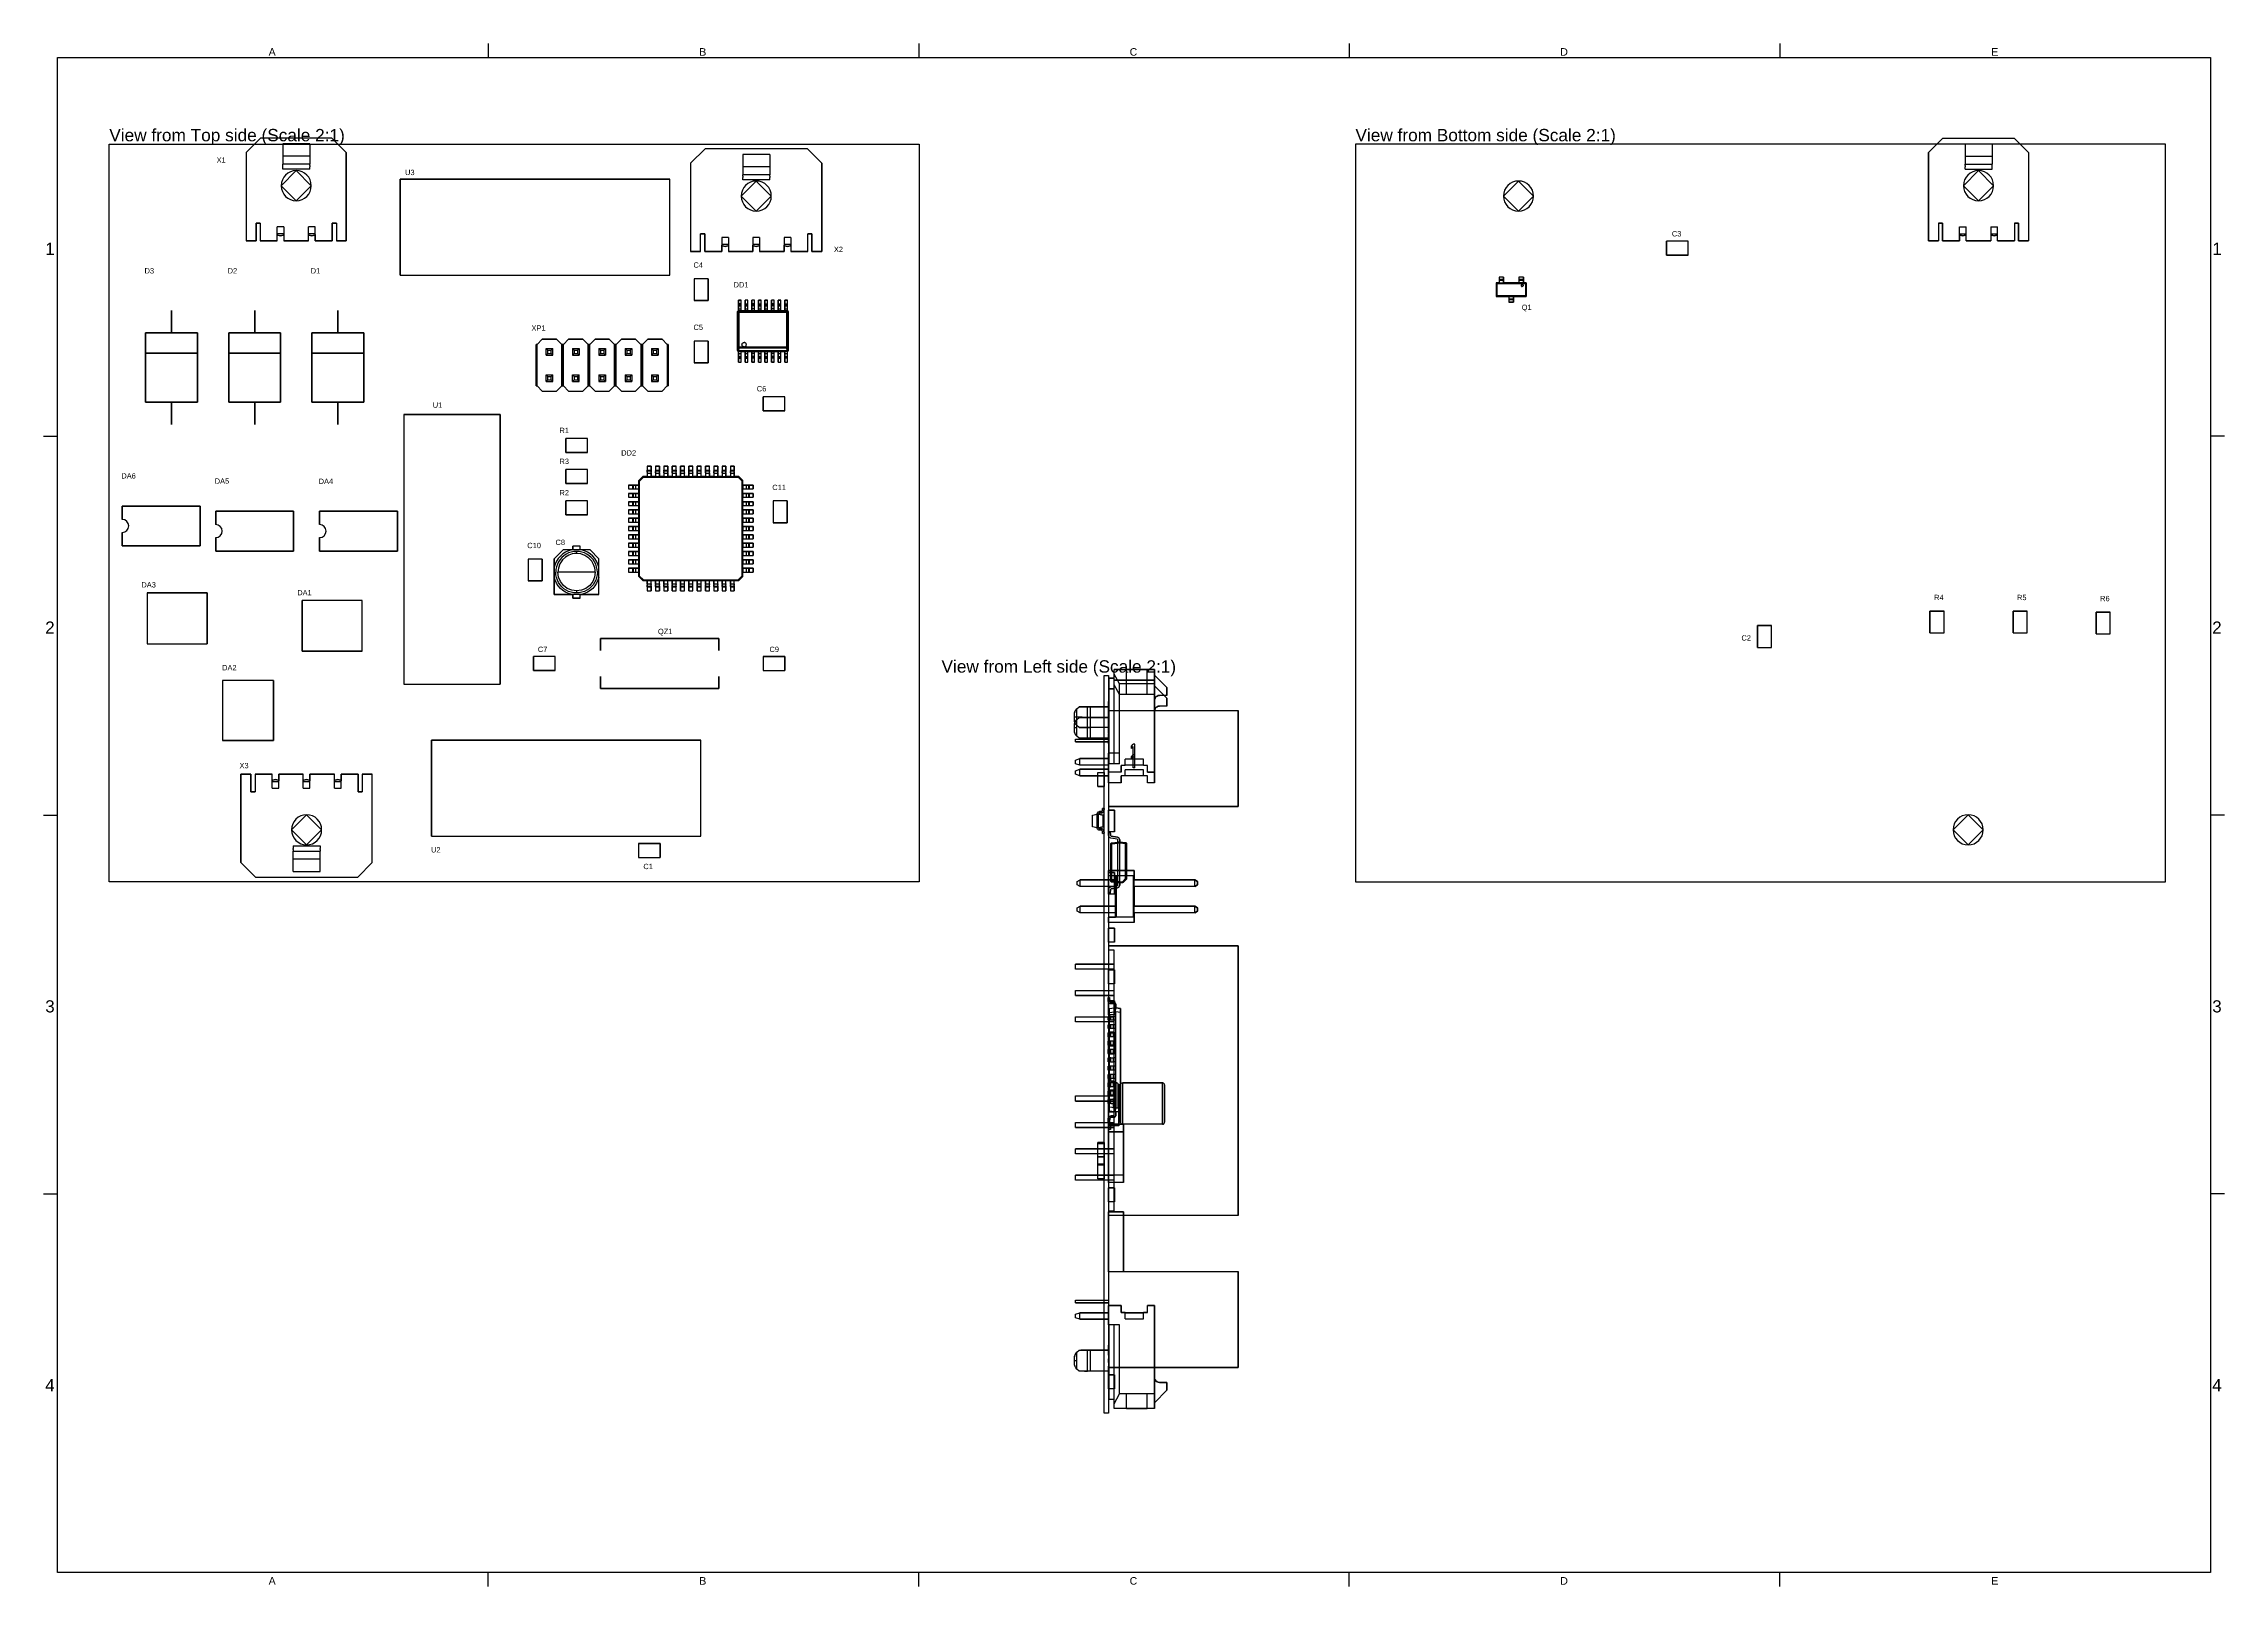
# Model space of a CAD drawing. Header units: inches. Extents: x 0 to 420, y -297 to 0.
import ezdxf

# ---------------------------------------------------------------- set-up
doc = ezdxf.new("R2010")
doc.units = ezdxf.units.IN
doc.header["$MEASUREMENT"] = 0
doc.styles.add('Arial0', font='arial.ttf', dxfattribs={"height": 2.265495})

msp = doc.modelspace()

# ---------------------------------------------------------------- linework, layer by layer
at = {"color": 18, "true_color": 0x000000}
for p, q in [((85.59, 0), (85.59, -2.65)), ((168.53, 0), (168.53, -2.65)), ((251.47, 0), (251.47, -2.65)), ((334.41, 0), (334.41, -2.65)), ((2.65, -2.65), (417.35, -2.65)), ((2.65, -294.35), (2.65, -2.65)), ((417.35, -2.65), (417.35, -294.35)), ((12.65, -161.35), (12.65, -19.35)), ((12.65, -19.35), (168.65, -19.35)), ((41.8, -18.19), (39, -20.99)), ((41.8, -18.19), (39, -20.99)), ((41.8, -18.19), (39, -20.99)), ((41.8, -18.19), (39, -20.99)), ((39, -20.99), (39, -37.99)), ((39, -20.99), (39, -37.99)), ((39, -20.99), (39, -37.99)), ((39, -20.99), (39, -37.99)), ((55.5, -18.19), (41.8, -18.19)), ((55.5, -18.19), (41.8, -18.19)), ((55.5, -18.19), (41.8, -18.19)), ((55.5, -18.19), (41.8, -18.19)), ((46.05, -19.29), (46.05, -21.69)), ((51.25, -19.29), (46.05, -19.29)), ((46.05, -19.29), (46.05, -21.69)), ((51.25, -19.29), (46.05, -19.29)), ((51.25, -19.29), (51.25, -21.69)), ((51.25, -19.29), (51.25, -21.69)), ((58.3, -20.99), (55.5, -18.19)), ((58.3, -20.99), (55.5, -18.19)), ((58.3, -20.99), (55.5, -18.19)), ((58.3, -20.99), (55.5, -18.19)), ((58.3, -37.99), (58.3, -20.99)), ((58.3, -20.99), (58.3, -37.99)), ((58.3, -37.99), (58.3, -20.99)), ((58.3, -20.99), (58.3, -37.99)), ((127.4, -20.24), (124.6, -23.04)), ((127.4, -20.24), (124.6, -23.04)), ((147.1, -20.24), (127.4, -20.24)), ((147.1, -20.24), (127.4, -20.24)), ((149.9, -23.04), (147.1, -20.24)), ((149.9, -23.04), (147.1, -20.24)), ((168.65, -19.35), (168.65, -161.35)), ((408.65, -19.35), (252.65, -19.35)), ((252.65, -19.35), (252.65, -161.35)), ((363, -20.99), (365.8, -18.19)), ((363, -20.99), (365.8, -18.19)), ((363, -37.99), (363, -20.99)), ((363, -20.99), (363, -37.99)), ((365.8, -18.19), (379.5, -18.19)), ((365.8, -18.19), (379.5, -18.19)), ((370.05, -19.29), (375.25, -19.29)), ((370.05, -19.29), (370.05, -21.69)), ((375.25, -19.29), (375.25, -21.69)), ((379.5, -18.19), (382.3, -20.99)), ((379.5, -18.19), (382.3, -20.99)), ((382.3, -20.99), (382.3, -37.99)), ((382.3, -20.99), (382.3, -37.99)), ((408.65, -161.35), (408.65, -19.35)), ((48.65, -24.45), (45.75, -27.35)), ((46.05, -21.69), (46.05, -23.19)), ((51.25, -21.69), (46.05, -21.69)), ((46.05, -21.69), (46.05, -23.19)), ((51.25, -21.69), (46.05, -21.69)), ((46.05, -23.23), (46.05, -23.19)), ((51.25, -23.19), (46.05, -23.19)), ((46.05, -23.23), (46.05, -23.19)), ((51.25, -23.19), (46.05, -23.19)), ((46.05, -23.33), (46.05, -23.23)), ((46.05, -23.33), (46.05, -23.23)), ((46.05, -23.49), (46.05, -23.33)), ((46.05, -23.49), (46.05, -23.33)), ((46.05, -23.69), (46.05, -23.49)), ((46.05, -23.69), (46.05, -23.49)), ((46.05, -23.94), (46.05, -23.69)), ((46.05, -23.94), (46.05, -23.69)), ((46.05, -24.19), (46.05, -23.94)), ((46.05, -24.19), (46.05, -23.94)), ((51.25, -24.19), (46.05, -24.19)), ((51.25, -24.19), (46.05, -24.19)), ((51.55, -27.35), (48.65, -24.45)), ((51.25, -21.69), (51.25, -23.19)), ((51.25, -21.69), (51.25, -23.19)), ((51.25, -23.23), (51.25, -23.19)), ((51.25, -23.23), (51.25, -23.19)), ((51.25, -23.33), (51.25, -23.23)), ((51.25, -23.33), (51.25, -23.23)), ((51.25, -23.49), (51.25, -23.33)), ((51.25, -23.49), (51.25, -23.33)), ((51.25, -23.49), (51.25, -23.69)), ((51.25, -23.49), (51.25, -23.69)), ((51.25, -23.94), (51.25, -23.69)), ((51.25, -23.94), (51.25, -23.69)), ((51.25, -24.19), (51.25, -23.94)), ((51.25, -24.19), (51.25, -23.94)), ((124.6, -23.04), (124.6, -40.04)), ((124.6, -23.04), (124.6, -40.04)), ((134.65, -21.34), (134.65, -23.74)), ((139.85, -21.34), (134.65, -21.34)), ((134.65, -23.74), (134.65, -25.24)), ((139.85, -23.74), (134.65, -23.74)), ((139.85, -21.34), (139.85, -23.74)), ((139.85, -23.74), (139.85, -25.24)), ((149.9, -40.04), (149.9, -23.04)), ((149.9, -23.04), (149.9, -40.04)), ((369.75, -27.35), (372.65, -24.45)), ((370.05, -21.69), (375.25, -21.69)), ((370.05, -21.69), (370.05, -23.19)), ((370.05, -23.19), (375.25, -23.19)), ((370.05, -23.23), (370.05, -23.19)), ((370.05, -23.33), (370.05, -23.23)), ((370.05, -23.49), (370.05, -23.33)), ((370.05, -23.49), (370.05, -23.69)), ((370.05, -23.94), (370.05, -23.69)), ((370.05, -24.19), (370.05, -23.94)), ((370.05, -24.19), (375.25, -24.19)), ((372.65, -24.45), (375.55, -27.35)), ((375.25, -21.69), (375.25, -23.19)), ((375.25, -23.23), (375.25, -23.19)), ((375.25, -23.33), (375.25, -23.23)), ((375.25, -23.49), (375.25, -23.33)), ((375.25, -23.69), (375.25, -23.49)), ((375.25, -23.94), (375.25, -23.69)), ((375.25, -24.19), (375.25, -23.94)), ((45.75, -27.35), (48.65, -30.25)), ((48.65, -30.25), (51.55, -27.35)), ((68.7, -26.1), (68.7, -44.6)), ((120.6, -26.1), (68.7, -26.1)), ((68.7, -44.6), (68.7, -26.1)), ((68.7, -26.1), (120.6, -26.1)), ((120.6, -44.6), (120.6, -26.1)), ((120.6, -44.6), (120.6, -26.1)), ((137.25, -26.45), (134.35, -29.35)), ((134.35, -29.35), (137.25, -32.25)), ((134.65, -25.28), (134.65, -25.24)), ((139.85, -25.24), (134.65, -25.24)), ((134.65, -25.38), (134.65, -25.28)), ((134.65, -25.54), (134.65, -25.38)), ((134.65, -25.54), (134.65, -25.74)), ((134.65, -25.99), (134.65, -25.74)), ((134.65, -26.24), (134.65, -25.99)), ((139.85, -26.24), (134.65, -26.24)), ((140.15, -29.35), (137.25, -26.45)), ((137.25, -32.25), (140.15, -29.35)), ((139.85, -25.28), (139.85, -25.24)), ((139.85, -25.38), (139.85, -25.28)), ((139.85, -25.54), (139.85, -25.38)), ((139.85, -25.54), (139.85, -25.74)), ((139.85, -25.99), (139.85, -25.74)), ((139.85, -26.24), (139.85, -25.99)), ((281.15, -29.35), (284.05, -26.45)), ((284.05, -32.25), (281.15, -29.35)), ((284.05, -26.45), (286.95, -29.35)), ((286.95, -29.35), (284.05, -32.25)), ((372.65, -30.25), (369.75, -27.35)), ((375.55, -27.35), (372.65, -30.25)), ((40.92, -37.99), (40.92, -34.59)), ((40.92, -34.59), (41.72, -34.59)), ((41.72, -34.59), (40.92, -34.59)), ((40.92, -34.59), (40.92, -37.99)), ((40.92, -37.99), (40.92, -34.59)), ((40.92, -34.59), (41.72, -34.59)), ((41.72, -34.59), (40.92, -34.59)), ((40.92, -34.59), (40.92, -37.99)), ((41.72, -34.59), (41.72, -37.99)), ((41.72, -34.59), (41.72, -37.99)), ((41.72, -34.59), (41.72, -37.99)), ((41.72, -34.59), (41.72, -37.99)), ((45.01, -37.99), (45.01, -35.29)), ((46.29, -35.29), (45.01, -35.29)), ((45.01, -37.99), (45.01, -35.29)), ((46.29, -35.29), (45.01, -35.29)), ((46.29, -36.63), (45.01, -36.63)), ((46.29, -36.63), (45.01, -36.63)), ((45.01, -37.99), (45.01, -36.75)), ((45.01, -36.75), (45.14, -36.88)), ((45.14, -36.88), (45.01, -36.75)), ((45.01, -37.99), (45.01, -36.75)), ((45.01, -36.75), (45.14, -36.88)), ((45.14, -36.88), (45.01, -36.75)), ((45.14, -36.88), (45.65, -37.01)), ((45.65, -37.01), (45.14, -36.88)), ((45.14, -36.88), (45.65, -37.01)), ((45.65, -37.01), (45.14, -36.88)), ((45.65, -37.01), (46.16, -36.88)), ((46.16, -36.88), (45.65, -37.01)), ((45.65, -37.01), (46.16, -36.88)), ((46.16, -36.88), (45.65, -37.01)), ((46.16, -36.88), (46.29, -36.75)), ((46.29, -36.75), (46.16, -36.88)), ((46.16, -36.88), (46.29, -36.75)), ((46.29, -36.75), (46.16, -36.88)), ((46.29, -35.29), (46.29, -37.99)), ((46.29, -35.29), (46.29, -37.99)), ((46.29, -36.75), (46.29, -37.99)), ((46.29, -36.75), (46.29, -37.99)), ((51.01, -37.99), (51.01, -35.29)), ((52.29, -35.29), (51.01, -35.29)), ((51.01, -37.99), (51.01, -35.29)), ((52.29, -35.29), (51.01, -35.29)), ((52.29, -36.63), (51.01, -36.63)), ((52.29, -36.63), (51.01, -36.63)), ((51.01, -37.99), (51.01, -36.75)), ((51.01, -36.75), (51.14, -36.88)), ((51.14, -36.88), (51.01, -36.75)), ((51.01, -37.99), (51.01, -36.75)), ((51.01, -36.75), (51.14, -36.88)), ((51.14, -36.88), (51.01, -36.75)), ((51.14, -36.88), (51.65, -37.01)), ((51.65, -37.01), (51.14, -36.88)), ((51.14, -36.88), (51.65, -37.01)), ((51.65, -37.01), (51.14, -36.88)), ((51.65, -37.01), (52.16, -36.88)), ((52.16, -36.88), (51.65, -37.01)), ((51.65, -37.01), (52.16, -36.88)), ((52.16, -36.88), (51.65, -37.01)), ((52.16, -36.88), (52.29, -36.75)), ((52.29, -36.75), (52.16, -36.88)), ((52.16, -36.88), (52.29, -36.75)), ((52.29, -36.75), (52.16, -36.88)), ((52.29, -37.99), (52.29, -35.29)), ((52.29, -37.99), (52.29, -35.29)), ((52.29, -36.75), (52.29, -37.99)), ((52.29, -36.75), (52.29, -37.99)), ((55.58, -37.99), (55.58, -34.59)), ((55.58, -34.59), (56.38, -34.59)), ((55.58, -34.59), (55.58, -37.99)), ((56.38, -34.59), (55.58, -34.59)), ((55.58, -37.99), (55.58, -34.59)), ((55.58, -34.59), (56.38, -34.59)), ((55.58, -34.59), (55.58, -37.99)), ((56.38, -34.59), (55.58, -34.59)), ((56.38, -34.59), (56.38, -37.99)), ((56.38, -34.59), (56.38, -37.99)), ((56.38, -34.59), (56.38, -37.99)), ((56.38, -34.59), (56.38, -37.99)), ((126.52, -40.04), (126.52, -36.64)), ((126.52, -36.64), (127.32, -36.64)), ((127.32, -36.64), (126.52, -36.64)), ((126.52, -40.04), (126.52, -36.64)), ((127.32, -36.64), (127.32, -40.04)), ((127.32, -40.04), (127.32, -36.64)), ((130.61, -37.34), (130.61, -40.04)), ((131.89, -37.34), (130.61, -37.34)), ((131.89, -37.34), (131.89, -40.04)), ((136.61, -37.34), (136.61, -40.04)), ((137.89, -37.34), (136.61, -37.34)), ((137.89, -37.34), (137.89, -40.04)), ((142.61, -37.34), (142.61, -40.04)), ((143.89, -37.34), (142.61, -37.34)), ((143.89, -37.34), (143.89, -40.04)), ((147.18, -40.04), (147.18, -36.64)), ((147.18, -36.64), (147.98, -36.64)), ((147.18, -40.04), (147.18, -36.64)), ((147.98, -36.64), (147.18, -36.64)), ((147.98, -36.64), (147.98, -40.04)), ((147.98, -40.04), (147.98, -36.64)), ((365.72, -34.59), (364.92, -34.59)), ((364.92, -34.59), (364.92, -37.99)), ((364.92, -34.59), (365.72, -34.59)), ((364.92, -34.59), (364.92, -37.99)), ((365.72, -37.99), (365.72, -34.59)), ((365.72, -34.59), (365.72, -37.99)), ((369.01, -35.29), (370.29, -35.29)), ((369.01, -37.99), (369.01, -35.29)), ((369.01, -36.63), (370.29, -36.63)), ((369.14, -36.88), (369.01, -36.75)), ((369.01, -36.75), (369.01, -37.99)), ((369.01, -36.75), (369.14, -36.88)), ((369.65, -37.01), (369.14, -36.88)), ((369.14, -36.88), (369.65, -37.01)), ((370.16, -36.88), (369.65, -37.01)), ((369.65, -37.01), (370.16, -36.88)), ((370.29, -36.75), (370.16, -36.88)), ((370.16, -36.88), (370.29, -36.75)), ((370.29, -37.99), (370.29, -35.29)), ((370.29, -37.99), (370.29, -36.75)), ((375.01, -35.29), (376.29, -35.29)), ((375.01, -35.29), (375.01, -37.99)), ((375.01, -36.63), (376.29, -36.63)), ((375.14, -36.88), (375.01, -36.75)), ((375.01, -36.75), (375.01, -37.99)), ((375.01, -36.75), (375.14, -36.88)), ((375.65, -37.01), (375.14, -36.88)), ((375.14, -36.88), (375.65, -37.01)), ((376.16, -36.88), (375.65, -37.01)), ((375.65, -37.01), (376.16, -36.88)), ((376.29, -36.75), (376.16, -36.88)), ((376.16, -36.88), (376.29, -36.75)), ((376.29, -37.99), (376.29, -35.29)), ((376.29, -37.99), (376.29, -36.75)), ((380.38, -34.59), (379.58, -34.59)), ((379.58, -34.59), (379.58, -37.99)), ((379.58, -34.59), (379.58, -37.99)), ((379.58, -34.59), (380.38, -34.59)), ((380.38, -37.99), (380.38, -34.59)), ((380.38, -34.59), (380.38, -37.99)), ((39, -37.99), (40.92, -37.99)), ((40.92, -37.99), (39, -37.99)), ((39, -37.99), (40.92, -37.99)), ((40.92, -37.99), (39, -37.99)), ((41.72, -37.99), (45.01, -37.99)), ((45.01, -37.99), (41.72, -37.99)), ((41.72, -37.99), (45.01, -37.99)), ((45.01, -37.99), (41.72, -37.99)), ((46.29, -37.99), (51.01, -37.99)), ((51.01, -37.99), (46.29, -37.99)), ((46.29, -37.99), (51.01, -37.99)), ((51.01, -37.99), (46.29, -37.99)), ((52.29, -37.99), (55.58, -37.99)), ((55.58, -37.99), (52.29, -37.99)), ((52.29, -37.99), (55.58, -37.99)), ((55.58, -37.99), (52.29, -37.99)), ((56.38, -37.99), (58.3, -37.99)), ((58.3, -37.99), (56.38, -37.99)), ((56.38, -37.99), (58.3, -37.99)), ((58.3, -37.99), (56.38, -37.99)), ((124.6, -40.04), (126.52, -40.04)), ((126.52, -40.04), (124.6, -40.04)), ((127.32, -40.04), (130.61, -40.04)), ((130.61, -40.04), (127.32, -40.04)), ((131.89, -38.68), (130.61, -38.68)), ((130.61, -40.04), (130.61, -38.8)), ((130.61, -38.8), (130.74, -38.93)), ((130.74, -38.93), (130.61, -38.8)), ((130.74, -38.93), (131.25, -39.06)), ((131.25, -39.06), (130.74, -38.93)), ((131.25, -39.06), (131.76, -38.93)), ((131.76, -38.93), (131.25, -39.06)), ((131.76, -38.93), (131.89, -38.8)), ((131.89, -38.8), (131.76, -38.93)), ((131.89, -38.8), (131.89, -40.04)), ((131.89, -40.04), (136.61, -40.04)), ((136.61, -40.04), (131.89, -40.04)), ((137.89, -38.68), (136.61, -38.68)), ((136.61, -40.04), (136.61, -38.8)), ((136.61, -38.8), (136.74, -38.93)), ((136.74, -38.93), (136.61, -38.8)), ((136.74, -38.93), (137.25, -39.06)), ((137.25, -39.06), (136.74, -38.93)), ((137.25, -39.06), (137.76, -38.93)), ((137.76, -38.93), (137.25, -39.06)), ((137.76, -38.93), (137.89, -38.8)), ((137.89, -38.8), (137.76, -38.93)), ((137.89, -38.8), (137.89, -40.04)), ((137.89, -40.04), (142.61, -40.04)), ((142.61, -40.04), (137.89, -40.04)), ((143.89, -38.68), (142.61, -38.68)), ((142.61, -40.04), (142.61, -38.8)), ((142.61, -38.8), (142.74, -38.93)), ((142.74, -38.93), (142.61, -38.8)), ((142.74, -38.93), (143.25, -39.06)), ((143.25, -39.06), (142.74, -38.93)), ((143.25, -39.06), (143.76, -38.93)), ((143.76, -38.93), (143.25, -39.06)), ((143.76, -38.93), (143.89, -38.8)), ((143.89, -38.8), (143.76, -38.93)), ((143.89, -38.8), (143.89, -40.04)), ((143.89, -40.04), (147.18, -40.04)), ((147.18, -40.04), (143.89, -40.04)), ((147.98, -40.04), (149.9, -40.04)), ((149.9, -40.04), (147.98, -40.04)), ((316.75, -38), (312.55, -38)), ((312.55, -38), (312.55, -40.7)), ((316.75, -38), (312.55, -38)), ((312.55, -40.7), (312.55, -38)), ((312.55, -40.7), (316.75, -40.7)), ((316.75, -40.7), (312.55, -40.7)), ((316.75, -40.7), (316.75, -38)), ((316.75, -40.7), (316.75, -38)), ((364.92, -37.99), (363, -37.99)), ((363, -37.99), (364.92, -37.99)), ((369.01, -37.99), (365.72, -37.99)), ((365.72, -37.99), (369.01, -37.99)), ((375.01, -37.99), (370.29, -37.99)), ((370.29, -37.99), (375.01, -37.99)), ((379.58, -37.99), (376.29, -37.99)), ((376.29, -37.99), (379.58, -37.99)), ((382.3, -37.99), (380.38, -37.99)), ((380.38, -37.99), (382.3, -37.99)), ((68.7, -44.6), (120.6, -44.6)), ((68.7, -44.6), (120.6, -44.6)), ((128, -45.25), (125.3, -45.25)), ((125.3, -45.25), (125.3, -49.45)), ((128, -45.25), (125.3, -45.25)), ((125.3, -45.25), (125.3, -49.45)), ((128, -49.45), (128, -45.25)), ((128, -45.25), (128, -49.45)), ((280.31, -46.05), (279.75, -46.05)), ((279.75, -46.05), (279.75, -48.65)), ((279.75, -46.05), (279.9, -46.21)), ((279.75, -46.05), (285.55, -46.05)), ((279.75, -46.05), (279.75, -48.65)), ((281.19, -44.95), (280.31, -44.95)), ((280.31, -44.95), (280.31, -46.05)), ((280.31, -44.95), (280.31, -45.37)), ((281.19, -44.95), (280.31, -44.95)), ((280.31, -45.37), (280.31, -45.43)), ((280.31, -45.37), (281.19, -45.37)), ((280.31, -45.43), (280.31, -45.48)), ((280.31, -45.48), (280.31, -45.52)), ((280.31, -45.52), (280.31, -45.55)), ((280.31, -45.55), (280.31, -45.55)), ((280.31, -45.55), (280.31, -45.57)), ((280.31, -45.55), (281.19, -45.55)), ((280.31, -45.57), (280.31, -45.62)), ((280.31, -45.62), (280.31, -45.69)), ((280.31, -45.69), (280.31, -45.79)), ((280.31, -45.79), (280.31, -45.91)), ((280.31, -45.91), (280.31, -46.03)), ((280.31, -46.03), (280.31, -46.05)), ((280.31, -46.03), (281.19, -46.03)), ((280.31, -46.05), (281.19, -46.05)), ((281.19, -46.05), (281.19, -44.95)), ((281.19, -44.95), (281.19, -45.37)), ((281.19, -45.37), (281.19, -45.43)), ((281.19, -45.43), (281.19, -45.48)), ((281.19, -45.48), (281.19, -45.52)), ((281.19, -45.52), (281.19, -45.55)), ((281.19, -45.55), (281.19, -45.55)), ((281.19, -45.55), (281.19, -45.57)), ((281.19, -45.57), (281.19, -45.62)), ((281.19, -45.62), (281.19, -45.69)), ((281.19, -45.69), (281.19, -45.79)), ((281.19, -45.79), (281.19, -45.91)), ((281.19, -45.91), (281.19, -46.03)), ((281.19, -46.03), (281.19, -46.05)), ((284.11, -46.05), (281.19, -46.05)), ((284.99, -44.95), (284.11, -44.95)), ((284.11, -44.95), (284.11, -46.05)), ((284.11, -44.95), (284.11, -45.37)), ((284.99, -44.95), (284.11, -44.95)), ((284.11, -45.37), (284.11, -45.43)), ((284.11, -45.37), (284.99, -45.37)), ((284.11, -45.43), (284.11, -45.48)), ((284.11, -45.48), (284.11, -45.52)), ((284.11, -45.52), (284.11, -45.55)), ((284.11, -45.55), (284.11, -45.55)), ((284.11, -45.55), (284.11, -45.57)), ((284.11, -45.55), (284.99, -45.55)), ((284.11, -45.57), (284.11, -45.62)), ((284.11, -45.62), (284.11, -45.69)), ((284.11, -45.69), (284.11, -45.79)), ((284.11, -45.79), (284.11, -45.91)), ((284.11, -45.91), (284.11, -46.03)), ((284.11, -46.03), (284.11, -46.05)), ((284.99, -46.03), (284.11, -46.03)), ((284.99, -46.05), (284.11, -46.05)), ((284.99, -46.05), (284.99, -44.95)), ((284.99, -44.95), (284.99, -45.37)), ((284.99, -45.37), (284.99, -45.43)), ((284.99, -45.43), (284.99, -45.48)), ((284.99, -45.48), (284.99, -45.52)), ((284.99, -45.52), (284.99, -45.55)), ((284.99, -45.55), (284.99, -45.55)), ((284.99, -45.55), (284.99, -45.57)), ((284.99, -45.57), (284.99, -45.62)), ((284.99, -45.62), (284.99, -45.69)), ((284.99, -45.69), (284.99, -45.79)), ((284.99, -45.79), (284.99, -45.91)), ((284.99, -45.91), (284.99, -46.03)), ((284.99, -46.03), (284.99, -46.05)), ((285.55, -46.05), (284.99, -46.05)), ((285.55, -46.05), (285.39, -46.21)), ((285.55, -48.65), (285.55, -46.05)), ((285.55, -46.05), (285.55, -48.65)), ((125.3, -49.45), (128, -49.45)), ((128, -49.45), (125.3, -49.45)), ((134.36, -49.36), (133.85, -49.36)), ((133.85, -49.36), (133.85, -51.46)), ((133.85, -50.12), (133.85, -49.36)), ((133.85, -49.36), (134.36, -49.36)), ((133.85, -50.17), (133.85, -50.12)), ((134.36, -50.12), (133.85, -50.12)), ((133.85, -50.21), (133.85, -50.17)), ((133.85, -50.24), (133.85, -50.21)), ((133.85, -50.27), (133.85, -50.24)), ((133.85, -50.28), (133.85, -50.27)), ((133.85, -50.49), (133.85, -50.28)), ((133.85, -50.28), (134.36, -50.28)), ((134.36, -51.46), (134.36, -49.36)), ((134.36, -50.12), (134.36, -49.36)), ((134.36, -50.17), (134.36, -50.12)), ((134.36, -50.21), (134.36, -50.17)), ((134.36, -50.24), (134.36, -50.21)), ((134.36, -50.27), (134.36, -50.24)), ((134.36, -50.28), (134.36, -50.27)), ((134.36, -50.49), (134.36, -50.28)), ((135.63, -49.36), (135.12, -49.36)), ((135.12, -49.36), (135.12, -51.46)), ((135.12, -50.12), (135.12, -49.36)), ((135.63, -49.36), (135.12, -49.36)), ((135.12, -50.17), (135.12, -50.12)), ((135.12, -50.12), (135.63, -50.12)), ((135.12, -50.21), (135.12, -50.17)), ((135.12, -50.24), (135.12, -50.21)), ((135.12, -50.27), (135.12, -50.24)), ((135.12, -50.28), (135.12, -50.27)), ((135.12, -50.49), (135.12, -50.28)), ((135.12, -50.28), (135.63, -50.28)), ((135.63, -51.46), (135.63, -49.36)), ((135.63, -50.12), (135.63, -49.36)), ((135.63, -50.17), (135.63, -50.12)), ((135.63, -50.21), (135.63, -50.17)), ((135.63, -50.24), (135.63, -50.21)), ((135.63, -50.27), (135.63, -50.24)), ((135.63, -50.28), (135.63, -50.27)), ((135.63, -50.49), (135.63, -50.28)), ((136.9, -49.36), (136.39, -49.36)), ((136.39, -49.36), (136.39, -51.46)), ((136.39, -50.12), (136.39, -49.36)), ((136.9, -49.36), (136.39, -49.36)), ((136.39, -50.17), (136.39, -50.12)), ((136.9, -50.12), (136.39, -50.12)), ((136.39, -50.21), (136.39, -50.17)), ((136.39, -50.24), (136.39, -50.21)), ((136.39, -50.27), (136.39, -50.24)), ((136.39, -50.28), (136.39, -50.27)), ((136.39, -50.49), (136.39, -50.28)), ((136.9, -50.28), (136.39, -50.28)), ((136.9, -51.46), (136.9, -49.36)), ((136.9, -50.12), (136.9, -49.36)), ((136.9, -50.17), (136.9, -50.12)), ((136.9, -50.21), (136.9, -50.17)), ((136.9, -50.24), (136.9, -50.21)), ((136.9, -50.27), (136.9, -50.24)), ((136.9, -50.28), (136.9, -50.27)), ((136.9, -50.49), (136.9, -50.28)), ((138.17, -49.36), (137.66, -49.36)), ((137.66, -49.36), (137.66, -51.46)), ((137.66, -50.12), (137.66, -49.36)), ((137.66, -49.36), (138.17, -49.36)), ((137.66, -50.17), (137.66, -50.12)), ((137.66, -50.12), (138.17, -50.12)), ((137.66, -50.21), (137.66, -50.17)), ((137.66, -50.24), (137.66, -50.21)), ((137.66, -50.27), (137.66, -50.24)), ((137.66, -50.28), (137.66, -50.27)), ((137.66, -50.49), (137.66, -50.28)), ((137.66, -50.28), (138.17, -50.28)), ((138.17, -51.46), (138.17, -49.36)), ((138.17, -50.12), (138.17, -49.36)), ((138.17, -50.17), (138.17, -50.12)), ((138.17, -50.21), (138.17, -50.17)), ((138.17, -50.24), (138.17, -50.21)), ((138.17, -50.27), (138.17, -50.24)), ((138.17, -50.28), (138.17, -50.27)), ((138.17, -50.49), (138.17, -50.28)), ((139.44, -49.36), (138.93, -49.36)), ((138.93, -49.36), (138.93, -51.46)), ((138.93, -50.12), (138.93, -49.36)), ((138.93, -49.36), (139.44, -49.36)), ((138.93, -50.17), (138.93, -50.12)), ((138.93, -50.12), (139.44, -50.12)), ((138.93, -50.21), (138.93, -50.17)), ((138.93, -50.24), (138.93, -50.21)), ((138.93, -50.27), (138.93, -50.24)), ((138.93, -50.28), (138.93, -50.27)), ((138.93, -50.49), (138.93, -50.28)), ((138.93, -50.28), (139.44, -50.28)), ((139.44, -51.46), (139.44, -49.36)), ((139.44, -50.12), (139.44, -49.36)), ((139.44, -50.17), (139.44, -50.12)), ((139.44, -50.21), (139.44, -50.17)), ((139.44, -50.24), (139.44, -50.21)), ((139.44, -50.27), (139.44, -50.24)), ((139.44, -50.28), (139.44, -50.27)), ((139.44, -50.49), (139.44, -50.28)), ((140.71, -49.36), (140.2, -49.36)), ((140.2, -49.36), (140.2, -51.46)), ((140.2, -50.12), (140.2, -49.36)), ((140.71, -49.36), (140.2, -49.36)), ((140.2, -50.17), (140.2, -50.12)), ((140.71, -50.12), (140.2, -50.12)), ((140.2, -50.21), (140.2, -50.17)), ((140.2, -50.24), (140.2, -50.21)), ((140.2, -50.27), (140.2, -50.24)), ((140.2, -50.28), (140.2, -50.27)), ((140.2, -50.49), (140.2, -50.28)), ((140.71, -50.28), (140.2, -50.28)), ((140.71, -51.46), (140.71, -49.36)), ((140.71, -50.12), (140.71, -49.36)), ((140.71, -50.17), (140.71, -50.12)), ((140.71, -50.21), (140.71, -50.17)), ((140.71, -50.24), (140.71, -50.21)), ((140.71, -50.27), (140.71, -50.24)), ((140.71, -50.28), (140.71, -50.27)), ((140.71, -50.49), (140.71, -50.28)), ((141.98, -49.36), (141.47, -49.36)), ((141.47, -49.36), (141.47, -51.46)), ((141.47, -50.12), (141.47, -49.36)), ((141.47, -49.36), (141.98, -49.36)), ((141.47, -50.17), (141.47, -50.12)), ((141.47, -50.12), (141.98, -50.12)), ((141.47, -50.21), (141.47, -50.17)), ((141.47, -50.24), (141.47, -50.21)), ((141.47, -50.27), (141.47, -50.24)), ((141.47, -50.28), (141.47, -50.27)), ((141.47, -50.49), (141.47, -50.28)), ((141.47, -50.28), (141.98, -50.28)), ((141.98, -51.46), (141.98, -49.36)), ((141.98, -50.12), (141.98, -49.36)), ((141.98, -50.17), (141.98, -50.12)), ((141.98, -50.21), (141.98, -50.17)), ((141.98, -50.24), (141.98, -50.21)), ((141.98, -50.27), (141.98, -50.24)), ((141.98, -50.28), (141.98, -50.27)), ((141.98, -50.49), (141.98, -50.28)), ((143.25, -49.36), (142.74, -49.36)), ((142.74, -49.36), (142.74, -51.46)), ((142.74, -50.12), (142.74, -49.36)), ((142.74, -49.36), (143.25, -49.36)), ((142.74, -50.17), (142.74, -50.12)), ((142.74, -50.12), (143.25, -50.12)), ((142.74, -50.21), (142.74, -50.17)), ((142.74, -50.24), (142.74, -50.21)), ((142.74, -50.27), (142.74, -50.24)), ((142.74, -50.28), (142.74, -50.27)), ((142.74, -50.49), (142.74, -50.28)), ((142.74, -50.28), (143.25, -50.28)), ((143.25, -51.46), (143.25, -49.36)), ((143.25, -50.12), (143.25, -49.36)), ((143.25, -50.17), (143.25, -50.12)), ((143.25, -50.21), (143.25, -50.17)), ((143.25, -50.24), (143.25, -50.21)), ((143.25, -50.27), (143.25, -50.24)), ((143.25, -50.28), (143.25, -50.27)), ((143.25, -50.49), (143.25, -50.28)), ((279.9, -48.5), (279.75, -48.65)), ((279.75, -48.65), (282.21, -48.65)), ((279.75, -48.65), (285.55, -48.65)), ((279.9, -46.21), (279.9, -48.5)), ((279.9, -46.21), (285.39, -46.21)), ((279.9, -48.5), (285.39, -48.5)), ((282.21, -48.65), (282.21, -49.75)), ((282.21, -48.65), (282.21, -48.67)), ((282.21, -48.65), (283.09, -48.65)), ((282.21, -48.67), (282.21, -48.8)), ((282.21, -48.67), (283.09, -48.67)), ((282.21, -48.8), (282.21, -48.91)), ((282.21, -48.91), (282.21, -49.01)), ((282.21, -49.01), (282.21, -49.09)), ((282.21, -49.09), (282.21, -49.14)), ((282.21, -49.14), (282.21, -49.15)), ((282.21, -49.15), (282.21, -49.16)), ((282.21, -49.15), (283.09, -49.15)), ((282.21, -49.16), (282.21, -49.19)), ((282.21, -49.19), (282.21, -49.23)), ((282.21, -49.23), (282.21, -49.28)), ((282.21, -49.28), (282.21, -49.34)), ((282.21, -49.34), (282.21, -49.75)), ((283.09, -49.34), (282.21, -49.34)), ((282.21, -49.75), (283.09, -49.75)), ((283.09, -49.75), (282.21, -49.75)), ((283.09, -49.75), (283.09, -48.65)), ((283.09, -48.65), (285.55, -48.65)), ((283.09, -48.65), (283.09, -48.67)), ((283.09, -48.67), (283.09, -48.8)), ((283.09, -48.8), (283.09, -48.91)), ((283.09, -48.91), (283.09, -49.01)), ((283.09, -49.01), (283.09, -49.09)), ((283.09, -49.09), (283.09, -49.14)), ((283.09, -49.14), (283.09, -49.15)), ((283.09, -49.15), (283.09, -49.16)), ((283.09, -49.16), (283.09, -49.19)), ((283.09, -49.19), (283.09, -49.23)), ((283.09, -49.23), (283.09, -49.28)), ((283.09, -49.28), (283.09, -49.34)), ((283.09, -49.34), (283.09, -49.75)), ((284.57, -46.45), (284.55, -46.5)), ((284.57, -46.45), (284.55, -46.5)), ((284.55, -46.5), (284.55, -46.55)), ((284.55, -46.5), (284.55, -46.55)), ((284.55, -46.55), (284.55, -46.61)), ((284.55, -46.55), (284.55, -46.61)), ((284.55, -46.61), (284.57, -46.65)), ((284.55, -46.61), (284.57, -46.65)), ((284.6, -46.41), (284.57, -46.45)), ((284.6, -46.41), (284.57, -46.45)), ((284.57, -46.65), (284.6, -46.7)), ((284.57, -46.65), (284.6, -46.7)), ((284.65, -46.38), (284.6, -46.41)), ((284.65, -46.38), (284.6, -46.41)), ((284.6, -46.7), (284.65, -46.73)), ((284.6, -46.7), (284.65, -46.73)), ((284.69, -46.36), (284.65, -46.38)), ((284.69, -46.36), (284.65, -46.38)), ((284.65, -46.73), (284.69, -46.75)), ((284.65, -46.73), (284.69, -46.75)), ((284.75, -46.35), (284.69, -46.36)), ((284.75, -46.35), (284.69, -46.36)), ((284.69, -46.75), (284.75, -46.75)), ((284.69, -46.75), (284.75, -46.75)), ((284.75, -46.35), (284.8, -46.36)), ((284.75, -46.35), (284.8, -46.36)), ((284.8, -46.75), (284.75, -46.75)), ((284.8, -46.75), (284.75, -46.75)), ((284.8, -46.36), (284.85, -46.38)), ((284.8, -46.36), (284.85, -46.38)), ((284.85, -46.73), (284.8, -46.75)), ((284.85, -46.73), (284.8, -46.75)), ((284.85, -46.38), (284.89, -46.41)), ((284.85, -46.38), (284.89, -46.41)), ((284.89, -46.7), (284.85, -46.73)), ((284.89, -46.7), (284.85, -46.73)), ((284.89, -46.41), (284.92, -46.45)), ((284.89, -46.41), (284.92, -46.45)), ((284.92, -46.65), (284.89, -46.7)), ((284.92, -46.65), (284.89, -46.7)), ((284.92, -46.45), (284.94, -46.5)), ((284.92, -46.45), (284.94, -46.5)), ((284.94, -46.61), (284.92, -46.65)), ((284.94, -46.61), (284.92, -46.65)), ((284.94, -46.5), (284.95, -46.55)), ((284.94, -46.5), (284.95, -46.55)), ((284.95, -46.55), (284.94, -46.61)), ((284.95, -46.55), (284.94, -46.61)), ((285.39, -46.21), (285.39, -48.5)), ((285.39, -48.5), (285.55, -48.65)), ((24.65, -55.7), (24.65, -51.35)), ((24.65, -51.35), (24.65, -55.7)), ((40.65, -55.7), (40.65, -51.35)), ((40.65, -51.35), (40.65, -55.7)), ((56.65, -55.7), (56.65, -51.35)), ((56.65, -51.35), (56.65, -55.7)), ((133.65, -51.6), (133.64, -51.66)), ((133.64, -51.66), (133.65, -51.6)), ((133.64, -51.66), (133.65, -51.6)), ((133.64, -51.66), (133.64, -59.05)), ((133.64, -59.05), (133.64, -51.66)), ((133.64, -51.66), (133.64, -51.66)), ((133.64, -51.66), (133.64, -51.66)), ((133.64, -51.66), (133.64, -51.66)), ((133.64, -59.05), (133.64, -51.66)), ((133.74, -51.75), (133.64, -51.66)), ((133.67, -51.56), (133.65, -51.6)), ((133.65, -51.6), (133.67, -51.56)), ((133.65, -51.6), (133.67, -51.56)), ((133.7, -51.51), (133.67, -51.56)), ((133.67, -51.56), (133.7, -51.51)), ((133.67, -51.56), (133.7, -51.51)), ((133.74, -51.48), (133.7, -51.51)), ((133.7, -51.51), (133.74, -51.48)), ((133.7, -51.51), (133.74, -51.48)), ((133.79, -51.46), (133.74, -51.48)), ((133.74, -51.48), (133.79, -51.46)), ((133.74, -51.48), (133.79, -51.46)), ((133.74, -51.75), (133.75, -51.7)), ((133.74, -51.75), (133.76, -51.75)), ((133.74, -58.46), (133.74, -51.75)), ((133.75, -51.7), (133.77, -51.65)), ((133.76, -51.75), (133.79, -51.75)), ((133.77, -51.65), (133.8, -51.61)), ((133.84, -51.46), (133.79, -51.46)), ((133.79, -51.46), (133.84, -51.46)), ((133.79, -51.46), (133.84, -51.46)), ((133.79, -51.75), (133.83, -51.75)), ((133.8, -51.61), (133.84, -51.58)), ((133.88, -51.75), (133.83, -51.75)), ((133.85, -51.46), (133.84, -51.46)), ((143.25, -51.46), (133.84, -51.46)), ((133.84, -51.46), (133.84, -51.46)), ((133.84, -51.46), (133.84, -51.46)), ((133.84, -51.46), (133.84, -51.46)), ((133.94, -51.55), (133.84, -51.46)), ((143.25, -51.46), (133.84, -51.46)), ((133.84, -51.58), (133.89, -51.56)), ((133.85, -50.53), (133.85, -50.49)), ((133.85, -50.49), (134.36, -50.49)), ((133.85, -50.62), (133.85, -50.53)), ((133.85, -50.74), (133.85, -50.62)), ((133.85, -50.88), (133.85, -50.74)), ((133.85, -51.03), (133.85, -50.88)), ((133.85, -51.46), (133.85, -51.03)), ((133.85, -51.03), (134.36, -51.03)), ((134.36, -51.46), (133.85, -51.46)), ((133.94, -51.75), (133.88, -51.75)), ((133.89, -51.56), (133.94, -51.55)), ((133.94, -51.57), (133.94, -51.55)), ((143.15, -51.55), (133.94, -51.55)), ((133.94, -51.6), (133.94, -51.57)), ((133.94, -51.64), (133.94, -51.6)), ((133.94, -51.69), (133.94, -51.64)), ((133.94, -51.75), (133.94, -51.69)), ((133.94, -58.46), (133.94, -51.75)), ((143.15, -51.75), (133.94, -51.75)), ((134.36, -50.53), (134.36, -50.49)), ((134.36, -50.62), (134.36, -50.53)), ((134.36, -50.74), (134.36, -50.62)), ((134.36, -50.88), (134.36, -50.74)), ((134.36, -51.03), (134.36, -50.88)), ((134.36, -51.46), (134.36, -51.03)), ((135.12, -51.46), (134.36, -51.46)), ((135.12, -50.53), (135.12, -50.49)), ((135.12, -50.49), (135.63, -50.49)), ((135.12, -50.62), (135.12, -50.53)), ((135.12, -50.74), (135.12, -50.62)), ((135.12, -50.88), (135.12, -50.74)), ((135.12, -51.03), (135.12, -50.88)), ((135.12, -51.46), (135.12, -51.03)), ((135.12, -51.03), (135.63, -51.03)), ((135.12, -51.46), (135.63, -51.46)), ((135.63, -50.53), (135.63, -50.49)), ((135.63, -50.62), (135.63, -50.53)), ((135.63, -50.74), (135.63, -50.62)), ((135.63, -50.88), (135.63, -50.74)), ((135.63, -51.03), (135.63, -50.88)), ((135.63, -51.46), (135.63, -51.03)), ((136.39, -51.46), (135.63, -51.46)), ((136.39, -50.53), (136.39, -50.49)), ((136.9, -50.49), (136.39, -50.49)), ((136.39, -50.62), (136.39, -50.53)), ((136.39, -50.74), (136.39, -50.62)), ((136.39, -50.88), (136.39, -50.74)), ((136.39, -51.03), (136.39, -50.88)), ((136.39, -51.46), (136.39, -51.03)), ((136.9, -51.03), (136.39, -51.03)), ((136.39, -51.46), (136.9, -51.46)), ((136.9, -50.53), (136.9, -50.49)), ((136.9, -50.62), (136.9, -50.53)), ((136.9, -50.74), (136.9, -50.62)), ((136.9, -50.88), (136.9, -50.74)), ((136.9, -51.03), (136.9, -50.88)), ((136.9, -51.46), (136.9, -51.03)), ((137.66, -51.46), (136.9, -51.46)), ((137.66, -50.53), (137.66, -50.49)), ((137.66, -50.49), (138.17, -50.49)), ((137.66, -50.62), (137.66, -50.53)), ((137.66, -50.74), (137.66, -50.62)), ((137.66, -50.88), (137.66, -50.74)), ((137.66, -51.03), (137.66, -50.88)), ((137.66, -51.46), (137.66, -51.03)), ((137.66, -51.03), (138.17, -51.03)), ((137.66, -51.46), (138.17, -51.46)), ((138.17, -50.53), (138.17, -50.49)), ((138.17, -50.62), (138.17, -50.53)), ((138.17, -50.74), (138.17, -50.62)), ((138.17, -50.88), (138.17, -50.74)), ((138.17, -51.03), (138.17, -50.88)), ((138.17, -51.46), (138.17, -51.03)), ((138.93, -51.46), (138.17, -51.46)), ((138.93, -50.53), (138.93, -50.49)), ((138.93, -50.49), (139.44, -50.49)), ((138.93, -50.62), (138.93, -50.53)), ((138.93, -50.74), (138.93, -50.62)), ((138.93, -50.88), (138.93, -50.74)), ((138.93, -51.03), (138.93, -50.88)), ((138.93, -51.46), (138.93, -51.03)), ((138.93, -51.03), (139.44, -51.03)), ((138.93, -51.46), (139.44, -51.46)), ((139.44, -50.53), (139.44, -50.49)), ((139.44, -50.62), (139.44, -50.53)), ((139.44, -50.74), (139.44, -50.62)), ((139.44, -50.88), (139.44, -50.74)), ((139.44, -51.03), (139.44, -50.88)), ((139.44, -51.46), (139.44, -51.03)), ((140.2, -51.46), (139.44, -51.46)), ((140.2, -50.53), (140.2, -50.49)), ((140.71, -50.49), (140.2, -50.49)), ((140.2, -50.62), (140.2, -50.53)), ((140.2, -50.74), (140.2, -50.62)), ((140.2, -50.88), (140.2, -50.74)), ((140.2, -51.03), (140.2, -50.88)), ((140.2, -51.46), (140.2, -51.03)), ((140.71, -51.03), (140.2, -51.03)), ((140.2, -51.46), (140.71, -51.46)), ((140.71, -50.53), (140.71, -50.49)), ((140.71, -50.62), (140.71, -50.53)), ((140.71, -50.74), (140.71, -50.62)), ((140.71, -50.88), (140.71, -50.74)), ((140.71, -51.03), (140.71, -50.88)), ((140.71, -51.46), (140.71, -51.03)), ((141.47, -51.46), (140.71, -51.46)), ((141.47, -50.53), (141.47, -50.49)), ((141.47, -50.49), (141.98, -50.49)), ((141.47, -50.62), (141.47, -50.53)), ((141.47, -50.74), (141.47, -50.62)), ((141.47, -50.88), (141.47, -50.74)), ((141.47, -51.03), (141.47, -50.88)), ((141.47, -51.46), (141.47, -51.03)), ((141.47, -51.03), (141.98, -51.03)), ((141.47, -51.46), (141.98, -51.46)), ((141.98, -50.53), (141.98, -50.49)), ((141.98, -50.62), (141.98, -50.53)), ((141.98, -50.74), (141.98, -50.62)), ((141.98, -50.88), (141.98, -50.74)), ((141.98, -51.03), (141.98, -50.88)), ((141.98, -51.46), (141.98, -51.03)), ((142.74, -51.46), (141.98, -51.46)), ((142.74, -50.53), (142.74, -50.49)), ((142.74, -50.49), (143.25, -50.49)), ((142.74, -50.62), (142.74, -50.53)), ((142.74, -50.74), (142.74, -50.62)), ((142.74, -50.88), (142.74, -50.74)), ((142.74, -51.03), (142.74, -50.88)), ((142.74, -51.46), (142.74, -51.03)), ((142.74, -51.03), (143.25, -51.03)), ((143.25, -51.46), (142.74, -51.46)), ((143.15, -51.55), (143.25, -51.46)), ((143.15, -51.57), (143.15, -51.55)), ((143.2, -51.56), (143.15, -51.55)), ((143.15, -51.6), (143.15, -51.57)), ((143.15, -51.64), (143.15, -51.6)), ((143.15, -51.69), (143.15, -51.64)), ((143.15, -51.75), (143.15, -51.69)), ((143.21, -51.75), (143.15, -51.75)), ((143.15, -58.46), (143.15, -51.75)), ((143.25, -51.58), (143.2, -51.56)), ((143.21, -51.75), (143.26, -51.75)), ((143.25, -50.53), (143.25, -50.49)), ((143.25, -50.62), (143.25, -50.53)), ((143.25, -50.74), (143.25, -50.62)), ((143.25, -50.88), (143.25, -50.74)), ((143.25, -51.03), (143.25, -50.88)), ((143.25, -51.46), (143.25, -51.03)), ((143.3, -51.46), (143.25, -51.46)), ((143.25, -51.46), (143.25, -51.46)), ((143.3, -51.46), (143.25, -51.46)), ((143.3, -51.46), (143.25, -51.46)), ((143.25, -51.46), (143.25, -51.46)), ((143.25, -51.46), (143.25, -51.46)), ((143.25, -51.46), (143.25, -51.46)), ((143.29, -51.61), (143.25, -51.58)), ((143.26, -51.75), (143.31, -51.75)), ((143.32, -51.65), (143.29, -51.61)), ((143.35, -51.48), (143.3, -51.46)), ((143.35, -51.48), (143.3, -51.46)), ((143.35, -51.48), (143.3, -51.46)), ((143.34, -51.75), (143.31, -51.75)), ((143.34, -51.7), (143.32, -51.65)), ((143.35, -51.75), (143.34, -51.7)), ((143.34, -51.75), (143.35, -51.75)), ((143.39, -51.51), (143.35, -51.48)), ((143.39, -51.51), (143.35, -51.48)), ((143.39, -51.51), (143.35, -51.48)), ((143.35, -51.75), (143.45, -51.66)), ((143.35, -58.46), (143.35, -51.75)), ((143.42, -51.56), (143.39, -51.51)), ((143.42, -51.56), (143.39, -51.51)), ((143.42, -51.56), (143.39, -51.51)), ((143.44, -51.6), (143.42, -51.56)), ((143.44, -51.6), (143.42, -51.56)), ((143.44, -51.6), (143.42, -51.56)), ((143.45, -51.66), (143.44, -51.6)), ((143.45, -51.66), (143.44, -51.6)), ((143.45, -51.66), (143.44, -51.6)), ((143.45, -59.05), (143.45, -51.66)), ((143.45, -59.05), (143.45, -51.66)), ((143.45, -51.66), (143.45, -51.66)), ((143.45, -51.66), (143.45, -51.66)), ((143.45, -51.66), (143.45, -51.66)), ((143.45, -59.05), (143.45, -51.66)), ((19.65, -69), (19.65, -55.7)), ((19.65, -55.7), (19.65, -69)), ((29.65, -55.7), (19.65, -55.7)), ((19.65, -55.7), (29.65, -55.7)), ((29.65, -69), (29.65, -55.7)), ((29.65, -55.7), (29.65, -69)), ((35.65, -69), (35.65, -55.7)), ((35.65, -55.7), (35.65, -69)), ((45.65, -55.7), (35.65, -55.7)), ((35.65, -55.7), (45.65, -55.7)), ((45.65, -69), (45.65, -55.7)), ((45.65, -55.7), (45.65, -69)), ((51.65, -69), (51.65, -55.7)), ((51.65, -55.7), (51.65, -69)), ((61.65, -55.7), (51.65, -55.7)), ((51.65, -55.7), (61.65, -55.7)), ((61.65, -69), (61.65, -55.7)), ((61.65, -55.7), (61.65, -69)), ((95.04, -57.89), (94.87, -57.89)), ((94.87, -57.89), (94.87, -65.89)), ((94.87, -65.89), (94.87, -57.89)), ((94.87, -57.89), (95.04, -57.89)), ((96.04, -56.89), (95.04, -57.89)), ((95.04, -57.89), (96.04, -56.89)), ((95.04, -65.89), (95.04, -57.89)), ((98.78, -56.89), (96.04, -56.89)), ((96.04, -56.89), (98.78, -56.89)), ((96.77, -58.71), (97.09, -59.03)), ((96.77, -59.99), (96.77, -58.71)), ((96.77, -58.71), (98.05, -58.71)), ((97.73, -59.03), (98.05, -58.71)), ((98.05, -59.99), (98.05, -58.71)), ((99.78, -57.89), (98.78, -56.89)), ((98.78, -56.89), (99.78, -57.89)), ((100.12, -57.89), (99.78, -57.89)), ((99.78, -65.89), (99.78, -57.89)), ((99.78, -57.89), (99.95, -57.89)), ((99.95, -57.89), (100.12, -57.89)), ((99.95, -65.89), (99.95, -57.89)), ((101.12, -56.89), (100.12, -57.89)), ((100.12, -57.89), (101.12, -56.89)), ((100.12, -65.89), (100.12, -57.89)), ((103.86, -56.89), (101.12, -56.89)), ((101.12, -56.89), (103.86, -56.89)), ((101.85, -58.71), (102.17, -59.03)), ((101.85, -58.71), (101.85, -59.99)), ((101.85, -58.71), (103.13, -58.71)), ((102.81, -59.03), (103.13, -58.71)), ((103.13, -58.71), (103.13, -59.99)), ((104.86, -57.89), (103.86, -56.89)), ((103.86, -56.89), (104.86, -57.89)), ((105.2, -57.89), (104.86, -57.89)), ((104.86, -65.89), (104.86, -57.89)), ((104.86, -57.89), (105.03, -57.89)), ((105.03, -57.89), (105.2, -57.89)), ((105.03, -65.89), (105.03, -57.89)), ((106.2, -56.89), (105.2, -57.89)), ((105.2, -57.89), (106.2, -56.89)), ((105.2, -65.89), (105.2, -57.89)), ((108.94, -56.89), (106.2, -56.89)), ((106.2, -56.89), (108.94, -56.89)), ((106.93, -58.71), (107.25, -59.03)), ((106.93, -58.71), (106.93, -59.99)), ((106.93, -58.71), (108.21, -58.71)), ((107.89, -59.03), (108.21, -58.71)), ((108.21, -58.71), (108.21, -59.99)), ((109.94, -57.89), (108.94, -56.89)), ((108.94, -56.89), (109.94, -57.89)), ((110.28, -57.89), (109.94, -57.89)), ((109.94, -65.89), (109.94, -57.89)), ((109.94, -57.89), (110.11, -57.89)), ((110.11, -57.89), (110.28, -57.89)), ((110.11, -65.89), (110.11, -57.89)), ((111.28, -56.89), (110.28, -57.89)), ((110.28, -57.89), (111.28, -56.89)), ((110.28, -65.89), (110.28, -57.89)), ((114.02, -56.89), (111.28, -56.89)), ((111.28, -56.89), (114.02, -56.89)), ((112.01, -58.71), (112.33, -59.03)), ((112.01, -58.71), (112.01, -59.99)), ((112.01, -58.71), (113.29, -58.71)), ((112.97, -59.03), (113.29, -58.71)), ((113.29, -58.71), (113.29, -59.99)), ((115.02, -57.89), (114.02, -56.89)), ((114.02, -56.89), (115.02, -57.89)), ((115.36, -57.89), (115.02, -57.89)), ((115.02, -57.89), (115.02, -65.89)), ((115.02, -57.89), (115.19, -57.89)), ((115.19, -57.89), (115.36, -57.89)), ((115.19, -57.89), (115.19, -65.89)), ((116.36, -56.89), (115.36, -57.89)), ((115.36, -57.89), (116.36, -56.89)), ((115.36, -57.89), (115.36, -65.89)), ((119.1, -56.89), (116.36, -56.89)), ((116.36, -56.89), (119.1, -56.89)), ((117.09, -58.71), (117.41, -59.03)), ((117.09, -58.71), (117.09, -59.99)), ((117.09, -58.71), (118.37, -58.71)), ((118.05, -59.03), (118.37, -58.71)), ((118.37, -58.71), (118.37, -59.99)), ((120.1, -57.89), (119.1, -56.89)), ((119.1, -56.89), (120.1, -57.89)), ((120.27, -57.89), (120.1, -57.89)), ((120.1, -57.89), (120.27, -57.89)), ((120.1, -57.89), (120.1, -65.89)), ((120.27, -65.89), (120.27, -57.89)), ((120.27, -57.89), (120.27, -65.89)), ((128, -57.25), (125.3, -57.25)), ((125.3, -57.25), (125.3, -61.45)), ((128, -57.25), (125.3, -57.25)), ((125.3, -57.25), (125.3, -61.45)), ((128, -61.45), (128, -57.25)), ((128, -57.25), (128, -61.45)), ((133.69, -59), (133.74, -58.46)), ((133.74, -58.46), (133.76, -58.46)), ((133.75, -58.49), (133.74, -58.46)), ((133.77, -58.53), (133.75, -58.49)), ((133.76, -58.46), (133.79, -58.46)), ((133.8, -58.56), (133.77, -58.53)), ((133.83, -58.46), (133.79, -58.46)), ((133.85, -58.58), (133.8, -58.56)), ((133.83, -58.46), (133.88, -58.46)), ((133.89, -58.59), (133.85, -58.58)), ((133.94, -58.46), (133.88, -58.46)), ((133.94, -58.6), (133.89, -58.59)), ((133.89, -59.14), (133.94, -58.6)), ((133.94, -58.51), (133.94, -58.46)), ((143.15, -58.46), (133.94, -58.46)), ((133.94, -58.56), (133.94, -58.51)), ((133.94, -58.6), (133.94, -58.56)), ((143.15, -58.6), (133.94, -58.6)), ((134.5, -57.95), (134.51, -57.84)), ((134.5, -57.95), (134.51, -57.84)), ((134.51, -58.06), (134.5, -57.95)), ((134.51, -58.06), (134.5, -57.95)), ((134.51, -57.84), (134.55, -57.74)), ((134.51, -57.84), (134.55, -57.74)), ((134.55, -58.16), (134.51, -58.06)), ((134.55, -58.16), (134.51, -58.06)), ((134.55, -57.74), (134.62, -57.65)), ((134.55, -57.74), (134.62, -57.65)), ((134.62, -58.25), (134.55, -58.16)), ((134.62, -58.25), (134.55, -58.16)), ((134.62, -57.65), (134.71, -57.58)), ((134.62, -57.65), (134.71, -57.58)), ((134.71, -58.32), (134.62, -58.25)), ((134.71, -58.32), (134.62, -58.25)), ((134.71, -57.58), (134.81, -57.54)), ((134.71, -57.58), (134.81, -57.54)), ((134.81, -58.36), (134.71, -58.32)), ((134.81, -58.36), (134.71, -58.32)), ((134.81, -57.54), (134.92, -57.52)), ((134.81, -57.54), (134.92, -57.52)), ((134.92, -58.37), (134.81, -58.36)), ((134.92, -58.37), (134.81, -58.36)), ((135.03, -57.54), (134.92, -57.52)), ((135.03, -57.54), (134.92, -57.52)), ((134.92, -58.37), (135.03, -58.36)), ((134.92, -58.37), (135.03, -58.36)), ((135.14, -57.58), (135.03, -57.54)), ((135.14, -57.58), (135.03, -57.54)), ((135.03, -58.36), (135.14, -58.32)), ((135.03, -58.36), (135.14, -58.32)), ((135.22, -57.65), (135.14, -57.58)), ((135.22, -57.65), (135.14, -57.58)), ((135.14, -58.32), (135.22, -58.25)), ((135.14, -58.32), (135.22, -58.25)), ((135.29, -57.74), (135.22, -57.65)), ((135.29, -57.74), (135.22, -57.65)), ((135.22, -58.25), (135.29, -58.16)), ((135.22, -58.25), (135.29, -58.16)), ((135.33, -57.84), (135.29, -57.74)), ((135.33, -57.84), (135.29, -57.74)), ((135.29, -58.16), (135.33, -58.06)), ((135.29, -58.16), (135.33, -58.06)), ((135.35, -57.95), (135.33, -57.84)), ((135.35, -57.95), (135.33, -57.84)), ((135.33, -58.06), (135.35, -57.95)), ((135.33, -58.06), (135.35, -57.95)), ((143.15, -58.51), (143.15, -58.46)), ((143.21, -58.46), (143.15, -58.46)), ((143.15, -58.56), (143.15, -58.51)), ((143.15, -58.6), (143.15, -58.56)), ((143.15, -58.6), (143.2, -58.59)), ((143.2, -59.14), (143.15, -58.6)), ((143.2, -58.59), (143.25, -58.58)), ((143.26, -58.46), (143.21, -58.46)), ((143.25, -58.58), (143.29, -58.56)), ((143.26, -58.46), (143.31, -58.46)), ((143.29, -58.56), (143.32, -58.53)), ((143.31, -58.46), (143.34, -58.46)), ((143.32, -58.53), (143.34, -58.49)), ((143.34, -58.49), (143.35, -58.46)), ((143.34, -58.46), (143.35, -58.46)), ((143.4, -59), (143.35, -58.46)), ((29.65, -59.57), (19.65, -59.57)), ((19.65, -59.57), (29.65, -59.57)), ((45.65, -59.57), (35.65, -59.57)), ((35.65, -59.57), (45.65, -59.57)), ((61.65, -59.57), (51.65, -59.57)), ((51.65, -59.57), (61.65, -59.57)), ((96.77, -59.99), (97.09, -59.67)), ((96.77, -59.99), (98.05, -59.99)), ((97.09, -59.67), (97.09, -59.03)), ((97.09, -59.03), (97.73, -59.03)), ((97.09, -59.67), (97.73, -59.67)), ((97.73, -59.67), (97.73, -59.03)), ((97.73, -59.67), (98.05, -59.99)), ((101.85, -59.99), (102.17, -59.67)), ((101.85, -59.99), (103.13, -59.99)), ((102.17, -59.03), (102.17, -59.67)), ((102.17, -59.03), (102.81, -59.03)), ((102.17, -59.67), (102.81, -59.67)), ((102.81, -59.03), (102.81, -59.67)), ((102.81, -59.67), (103.13, -59.99)), ((106.93, -59.99), (107.25, -59.67)), ((106.93, -59.99), (108.21, -59.99)), ((107.25, -59.03), (107.25, -59.67)), ((107.25, -59.03), (107.89, -59.03)), ((107.25, -59.67), (107.89, -59.67)), ((107.89, -59.03), (107.89, -59.67)), ((107.89, -59.67), (108.21, -59.99)), ((112.01, -59.99), (112.33, -59.67)), ((112.01, -59.99), (113.29, -59.99)), ((112.33, -59.03), (112.33, -59.67)), ((112.33, -59.03), (112.97, -59.03)), ((112.33, -59.67), (112.97, -59.67)), ((112.97, -59.03), (112.97, -59.67)), ((112.97, -59.67), (113.29, -59.99)), ((117.09, -59.99), (117.41, -59.67)), ((117.09, -59.99), (118.37, -59.99)), ((117.41, -59.03), (117.41, -59.67)), ((117.41, -59.03), (118.05, -59.03)), ((117.41, -59.67), (118.05, -59.67)), ((118.05, -59.03), (118.05, -59.67)), ((118.05, -59.67), (118.37, -59.99)), ((125.3, -61.45), (128, -61.45)), ((128, -61.45), (125.3, -61.45)), ((133.64, -59.05), (133.69, -59)), ((133.64, -59.05), (133.65, -59.1)), ((133.65, -59.1), (133.64, -59.05)), ((133.64, -59.05), (133.64, -59.05)), ((133.64, -59.05), (133.64, -59.05)), ((133.64, -59.05), (133.64, -59.05)), ((133.65, -59.1), (133.64, -59.05)), ((133.65, -59.1), (133.67, -59.15)), ((133.67, -59.15), (133.65, -59.1)), ((133.67, -59.15), (133.65, -59.1)), ((133.67, -59.15), (133.7, -59.19)), ((133.7, -59.19), (133.67, -59.15)), ((133.7, -59.19), (133.67, -59.15)), ((133.7, -59.04), (133.69, -59)), ((133.7, -59.05), (133.69, -59)), ((133.73, -59.07), (133.7, -59.04)), ((133.72, -59.1), (133.7, -59.05)), ((133.7, -59.19), (133.74, -59.22)), ((133.74, -59.23), (133.7, -59.19)), ((133.74, -59.22), (133.7, -59.19)), ((133.75, -59.14), (133.72, -59.1)), ((133.76, -59.1), (133.73, -59.07)), ((133.74, -59.22), (133.79, -59.25)), ((133.79, -59.25), (133.74, -59.22)), ((133.79, -59.25), (133.74, -59.23)), ((133.79, -59.17), (133.75, -59.14)), ((133.8, -59.12), (133.76, -59.1)), ((133.84, -59.19), (133.79, -59.17)), ((133.79, -59.25), (133.84, -59.25)), ((133.84, -59.25), (133.79, -59.25)), ((133.84, -59.25), (133.79, -59.25)), ((133.84, -59.14), (133.8, -59.12)), ((133.89, -59.14), (133.84, -59.14)), ((133.89, -59.2), (133.84, -59.19)), ((133.84, -59.25), (133.89, -59.2)), ((133.84, -59.25), (133.85, -59.25)), ((143.25, -59.25), (133.84, -59.25)), ((133.84, -59.25), (133.84, -59.25)), ((133.84, -59.25), (133.84, -59.25)), ((133.84, -59.25), (133.84, -59.25)), ((143.25, -59.25), (133.84, -59.25)), ((133.85, -59.25), (133.85, -61.35)), ((133.85, -59.68), (133.85, -59.25)), ((134.36, -59.25), (133.85, -59.25)), ((133.85, -59.83), (133.85, -59.68)), ((133.85, -59.68), (134.36, -59.68)), ((133.85, -59.97), (133.85, -59.83)), ((133.85, -60.09), (133.85, -59.97)), ((133.85, -60.17), (133.85, -60.09)), ((133.85, -60.22), (133.85, -60.17)), ((133.85, -60.43), (133.85, -60.22)), ((133.85, -60.22), (134.36, -60.22)), ((133.85, -60.44), (133.85, -60.43)), ((133.85, -60.43), (134.36, -60.43)), ((133.85, -60.47), (133.85, -60.44)), ((133.85, -60.5), (133.85, -60.47)), ((133.85, -60.54), (133.85, -60.5)), ((133.85, -60.58), (133.85, -60.54)), ((133.85, -61.35), (133.85, -60.58)), ((133.85, -60.58), (134.36, -60.58)), ((133.85, -61.35), (134.36, -61.35)), ((133.85, -61.35), (134.36, -61.35)), ((133.89, -59.17), (133.89, -59.14)), ((143.2, -59.14), (133.89, -59.14)), ((133.89, -59.19), (133.89, -59.17)), ((133.89, -59.2), (133.89, -59.19)), ((143.2, -59.2), (133.89, -59.2)), ((134.36, -61.35), (134.36, -59.25)), ((134.36, -59.25), (135.12, -59.25)), ((134.36, -59.68), (134.36, -59.25)), ((134.36, -59.83), (134.36, -59.68)), ((134.36, -59.97), (134.36, -59.83)), ((134.36, -60.09), (134.36, -59.97)), ((134.36, -60.17), (134.36, -60.09)), ((134.36, -60.22), (134.36, -60.17)), ((134.36, -60.43), (134.36, -60.22)), ((134.36, -60.44), (134.36, -60.43)), ((134.36, -60.47), (134.36, -60.44)), ((134.36, -60.5), (134.36, -60.47)), ((134.36, -60.54), (134.36, -60.5)), ((134.36, -60.58), (134.36, -60.54)), ((134.36, -61.35), (134.36, -60.58)), ((135.12, -59.25), (135.12, -61.35)), ((135.12, -59.68), (135.12, -59.25)), ((135.12, -59.25), (135.63, -59.25)), ((135.12, -59.83), (135.12, -59.68)), ((135.12, -59.68), (135.63, -59.68)), ((135.12, -59.97), (135.12, -59.83)), ((135.12, -60.09), (135.12, -59.97)), ((135.12, -60.17), (135.12, -60.09)), ((135.12, -60.22), (135.12, -60.17)), ((135.12, -60.43), (135.12, -60.22)), ((135.12, -60.22), (135.63, -60.22)), ((135.12, -60.44), (135.12, -60.43)), ((135.12, -60.43), (135.63, -60.43)), ((135.12, -60.47), (135.12, -60.44)), ((135.12, -60.5), (135.12, -60.47)), ((135.12, -60.54), (135.12, -60.5)), ((135.12, -60.58), (135.12, -60.54)), ((135.12, -61.35), (135.12, -60.58)), ((135.12, -60.58), (135.63, -60.58)), ((135.12, -61.35), (135.63, -61.35)), ((135.12, -61.35), (135.63, -61.35)), ((135.63, -61.35), (135.63, -59.25)), ((135.63, -59.25), (136.39, -59.25)), ((135.63, -59.68), (135.63, -59.25)), ((135.63, -59.83), (135.63, -59.68)), ((135.63, -59.97), (135.63, -59.83)), ((135.63, -60.09), (135.63, -59.97)), ((135.63, -60.17), (135.63, -60.09)), ((135.63, -60.22), (135.63, -60.17)), ((135.63, -60.43), (135.63, -60.22)), ((135.63, -60.44), (135.63, -60.43)), ((135.63, -60.47), (135.63, -60.44)), ((135.63, -60.5), (135.63, -60.47)), ((135.63, -60.54), (135.63, -60.5)), ((135.63, -60.58), (135.63, -60.54)), ((135.63, -61.35), (135.63, -60.58)), ((136.39, -59.25), (136.39, -61.35)), ((136.39, -59.68), (136.39, -59.25)), ((136.39, -59.25), (136.9, -59.25)), ((136.39, -59.83), (136.39, -59.68)), ((136.9, -59.68), (136.39, -59.68)), ((136.39, -59.97), (136.39, -59.83)), ((136.39, -60.09), (136.39, -59.97)), ((136.39, -60.17), (136.39, -60.09)), ((136.39, -60.22), (136.39, -60.17)), ((136.39, -60.43), (136.39, -60.22)), ((136.9, -60.22), (136.39, -60.22)), ((136.39, -60.44), (136.39, -60.43)), ((136.9, -60.43), (136.39, -60.43)), ((136.39, -60.47), (136.39, -60.44)), ((136.39, -60.5), (136.39, -60.47)), ((136.39, -60.54), (136.39, -60.5)), ((136.39, -60.58), (136.39, -60.54)), ((136.39, -61.35), (136.39, -60.58)), ((136.9, -60.58), (136.39, -60.58)), ((136.39, -61.35), (136.9, -61.35)), ((136.9, -61.35), (136.39, -61.35)), ((136.9, -61.35), (136.9, -59.25)), ((136.9, -59.25), (137.66, -59.25)), ((136.9, -59.68), (136.9, -59.25)), ((136.9, -59.83), (136.9, -59.68)), ((136.9, -59.97), (136.9, -59.83)), ((136.9, -60.09), (136.9, -59.97)), ((136.9, -60.17), (136.9, -60.09)), ((136.9, -60.22), (136.9, -60.17)), ((136.9, -60.43), (136.9, -60.22)), ((136.9, -60.44), (136.9, -60.43)), ((136.9, -60.47), (136.9, -60.44)), ((136.9, -60.5), (136.9, -60.47)), ((136.9, -60.54), (136.9, -60.5)), ((136.9, -60.58), (136.9, -60.54)), ((136.9, -61.35), (136.9, -60.58)), ((137.66, -59.25), (137.66, -61.35)), ((137.66, -59.68), (137.66, -59.25)), ((137.66, -59.25), (138.17, -59.25)), ((137.66, -59.83), (137.66, -59.68)), ((137.66, -59.68), (138.17, -59.68)), ((137.66, -59.97), (137.66, -59.83)), ((137.66, -60.09), (137.66, -59.97)), ((137.66, -60.17), (137.66, -60.09)), ((137.66, -60.22), (137.66, -60.17)), ((137.66, -60.43), (137.66, -60.22)), ((137.66, -60.22), (138.17, -60.22)), ((137.66, -60.44), (137.66, -60.43)), ((137.66, -60.43), (138.17, -60.43)), ((137.66, -60.47), (137.66, -60.44)), ((137.66, -60.5), (137.66, -60.47)), ((137.66, -60.54), (137.66, -60.5)), ((137.66, -60.58), (137.66, -60.54)), ((137.66, -61.35), (137.66, -60.58)), ((137.66, -60.58), (138.17, -60.58)), ((137.66, -61.35), (138.17, -61.35)), ((137.66, -61.35), (138.17, -61.35)), ((138.17, -61.35), (138.17, -59.25)), ((138.17, -59.25), (138.93, -59.25)), ((138.17, -59.68), (138.17, -59.25)), ((138.17, -59.83), (138.17, -59.68)), ((138.17, -59.97), (138.17, -59.83)), ((138.17, -60.09), (138.17, -59.97)), ((138.17, -60.17), (138.17, -60.09)), ((138.17, -60.22), (138.17, -60.17)), ((138.17, -60.43), (138.17, -60.22)), ((138.17, -60.44), (138.17, -60.43)), ((138.17, -60.47), (138.17, -60.44)), ((138.17, -60.5), (138.17, -60.47)), ((138.17, -60.54), (138.17, -60.5)), ((138.17, -60.58), (138.17, -60.54)), ((138.17, -61.35), (138.17, -60.58)), ((138.93, -59.25), (138.93, -61.35)), ((138.93, -59.68), (138.93, -59.25)), ((138.93, -59.25), (139.44, -59.25)), ((138.93, -59.83), (138.93, -59.68)), ((138.93, -59.68), (139.44, -59.68)), ((138.93, -59.97), (138.93, -59.83)), ((138.93, -60.09), (138.93, -59.97)), ((138.93, -60.17), (138.93, -60.09)), ((138.93, -60.22), (138.93, -60.17)), ((138.93, -60.43), (138.93, -60.22)), ((138.93, -60.22), (139.44, -60.22)), ((138.93, -60.44), (138.93, -60.43)), ((138.93, -60.43), (139.44, -60.43)), ((138.93, -60.47), (138.93, -60.44)), ((138.93, -60.5), (138.93, -60.47)), ((138.93, -60.54), (138.93, -60.5)), ((138.93, -60.58), (138.93, -60.54)), ((138.93, -61.35), (138.93, -60.58)), ((138.93, -60.58), (139.44, -60.58)), ((138.93, -61.35), (139.44, -61.35)), ((138.93, -61.35), (139.44, -61.35)), ((139.44, -61.35), (139.44, -59.25)), ((139.44, -59.25), (140.2, -59.25)), ((139.44, -59.68), (139.44, -59.25)), ((139.44, -59.83), (139.44, -59.68)), ((139.44, -59.97), (139.44, -59.83)), ((139.44, -60.09), (139.44, -59.97)), ((139.44, -60.17), (139.44, -60.09)), ((139.44, -60.22), (139.44, -60.17)), ((139.44, -60.43), (139.44, -60.22)), ((139.44, -60.44), (139.44, -60.43)), ((139.44, -60.47), (139.44, -60.44)), ((139.44, -60.5), (139.44, -60.47)), ((139.44, -60.54), (139.44, -60.5)), ((139.44, -60.58), (139.44, -60.54)), ((139.44, -61.35), (139.44, -60.58)), ((140.2, -59.25), (140.2, -61.35)), ((140.2, -59.68), (140.2, -59.25)), ((140.2, -59.25), (140.71, -59.25)), ((140.2, -59.83), (140.2, -59.68)), ((140.71, -59.68), (140.2, -59.68)), ((140.2, -59.97), (140.2, -59.83)), ((140.2, -60.09), (140.2, -59.97)), ((140.2, -60.17), (140.2, -60.09)), ((140.2, -60.22), (140.2, -60.17)), ((140.2, -60.43), (140.2, -60.22)), ((140.71, -60.22), (140.2, -60.22)), ((140.2, -60.44), (140.2, -60.43)), ((140.71, -60.43), (140.2, -60.43)), ((140.2, -60.47), (140.2, -60.44)), ((140.2, -60.5), (140.2, -60.47)), ((140.2, -60.54), (140.2, -60.5)), ((140.2, -60.58), (140.2, -60.54)), ((140.2, -61.35), (140.2, -60.58)), ((140.71, -60.58), (140.2, -60.58)), ((140.2, -61.35), (140.71, -61.35)), ((140.71, -61.35), (140.2, -61.35)), ((140.71, -61.35), (140.71, -59.25)), ((140.71, -59.25), (141.47, -59.25)), ((140.71, -59.68), (140.71, -59.25)), ((140.71, -59.83), (140.71, -59.68)), ((140.71, -59.97), (140.71, -59.83)), ((140.71, -60.09), (140.71, -59.97)), ((140.71, -60.17), (140.71, -60.09)), ((140.71, -60.22), (140.71, -60.17)), ((140.71, -60.43), (140.71, -60.22)), ((140.71, -60.44), (140.71, -60.43)), ((140.71, -60.47), (140.71, -60.44)), ((140.71, -60.5), (140.71, -60.47)), ((140.71, -60.54), (140.71, -60.5)), ((140.71, -60.58), (140.71, -60.54)), ((140.71, -61.35), (140.71, -60.58)), ((141.47, -59.25), (141.47, -61.35)), ((141.47, -59.68), (141.47, -59.25)), ((141.47, -59.25), (141.98, -59.25)), ((141.47, -59.83), (141.47, -59.68)), ((141.47, -59.68), (141.98, -59.68)), ((141.47, -59.97), (141.47, -59.83)), ((141.47, -60.09), (141.47, -59.97)), ((141.47, -60.17), (141.47, -60.09)), ((141.47, -60.22), (141.47, -60.17)), ((141.47, -60.43), (141.47, -60.22)), ((141.47, -60.22), (141.98, -60.22)), ((141.47, -60.44), (141.47, -60.43)), ((141.47, -60.43), (141.98, -60.43)), ((141.47, -60.47), (141.47, -60.44)), ((141.47, -60.5), (141.47, -60.47)), ((141.47, -60.54), (141.47, -60.5)), ((141.47, -60.58), (141.47, -60.54)), ((141.47, -61.35), (141.47, -60.58)), ((141.47, -60.58), (141.98, -60.58)), ((141.47, -61.35), (141.98, -61.35)), ((141.47, -61.35), (141.98, -61.35)), ((141.98, -61.35), (141.98, -59.25)), ((141.98, -59.25), (142.74, -59.25)), ((141.98, -59.68), (141.98, -59.25)), ((141.98, -59.83), (141.98, -59.68)), ((141.98, -59.97), (141.98, -59.83)), ((141.98, -60.09), (141.98, -59.97)), ((141.98, -60.17), (141.98, -60.09)), ((141.98, -60.22), (141.98, -60.17)), ((141.98, -60.43), (141.98, -60.22)), ((141.98, -60.44), (141.98, -60.43)), ((141.98, -60.47), (141.98, -60.44)), ((141.98, -60.5), (141.98, -60.47)), ((141.98, -60.54), (141.98, -60.5)), ((141.98, -60.58), (141.98, -60.54)), ((141.98, -61.35), (141.98, -60.58)), ((142.74, -59.25), (142.74, -61.35)), ((142.74, -59.68), (142.74, -59.25)), ((143.25, -59.25), (142.74, -59.25)), ((142.74, -59.83), (142.74, -59.68)), ((142.74, -59.68), (143.25, -59.68)), ((142.74, -59.97), (142.74, -59.83)), ((142.74, -60.09), (142.74, -59.97)), ((142.74, -60.17), (142.74, -60.09)), ((142.74, -60.22), (142.74, -60.17)), ((142.74, -60.43), (142.74, -60.22)), ((142.74, -60.22), (143.25, -60.22)), ((142.74, -60.44), (142.74, -60.43)), ((142.74, -60.43), (143.25, -60.43)), ((142.74, -60.47), (142.74, -60.44)), ((142.74, -60.5), (142.74, -60.47)), ((142.74, -60.54), (142.74, -60.5)), ((142.74, -60.58), (142.74, -60.54)), ((142.74, -61.35), (142.74, -60.58)), ((143.25, -60.58), (142.74, -60.58)), ((142.74, -61.35), (143.25, -61.35)), ((142.74, -61.35), (143.25, -61.35)), ((143.2, -59.14), (143.25, -59.14)), ((143.2, -59.17), (143.2, -59.14)), ((143.2, -59.19), (143.2, -59.17)), ((143.2, -59.2), (143.2, -59.19)), ((143.2, -59.2), (143.25, -59.19)), ((143.25, -59.25), (143.2, -59.2)), ((143.25, -59.14), (143.29, -59.12)), ((143.25, -59.19), (143.3, -59.17)), ((143.25, -61.35), (143.25, -59.25)), ((143.25, -59.25), (143.25, -59.25)), ((143.25, -59.25), (143.3, -59.25)), ((143.25, -59.68), (143.25, -59.25)), ((143.25, -59.25), (143.3, -59.25)), ((143.25, -59.25), (143.3, -59.25)), ((143.25, -59.25), (143.25, -59.25)), ((143.25, -59.25), (143.25, -59.25)), ((143.25, -59.25), (143.25, -59.25)), ((143.25, -59.83), (143.25, -59.68)), ((143.25, -59.97), (143.25, -59.83)), ((143.25, -60.09), (143.25, -59.97)), ((143.25, -60.17), (143.25, -60.09)), ((143.25, -60.22), (143.25, -60.17)), ((143.25, -60.43), (143.25, -60.22)), ((143.25, -60.44), (143.25, -60.43)), ((143.25, -60.47), (143.25, -60.44)), ((143.25, -60.5), (143.25, -60.47)), ((143.25, -60.54), (143.25, -60.5)), ((143.25, -60.58), (143.25, -60.54)), ((143.25, -61.35), (143.25, -60.58)), ((143.29, -59.12), (143.33, -59.1)), ((143.3, -59.17), (143.34, -59.14)), ((143.3, -59.25), (143.35, -59.22)), ((143.3, -59.25), (143.35, -59.22)), ((143.3, -59.25), (143.35, -59.23)), ((143.33, -59.1), (143.37, -59.07)), ((143.34, -59.14), (143.37, -59.1)), ((143.35, -59.22), (143.39, -59.19)), ((143.35, -59.23), (143.39, -59.19)), ((143.35, -59.22), (143.39, -59.19)), ((143.37, -59.07), (143.39, -59.04)), ((143.37, -59.1), (143.39, -59.05)), ((143.39, -59.04), (143.4, -59)), ((143.39, -59.05), (143.4, -59)), ((143.39, -59.19), (143.42, -59.15)), ((143.39, -59.19), (143.42, -59.15)), ((143.39, -59.19), (143.42, -59.15)), ((143.45, -59.05), (143.4, -59)), ((143.42, -59.15), (143.44, -59.1)), ((143.42, -59.15), (143.44, -59.1)), ((143.42, -59.15), (143.44, -59.1)), ((143.44, -59.1), (143.45, -59.05)), ((143.44, -59.1), (143.45, -59.05)), ((143.44, -59.1), (143.45, -59.05)), ((143.45, -59.05), (143.45, -59.05)), ((143.45, -59.05), (143.45, -59.05)), ((143.45, -59.05), (143.45, -59.05)), ((94.87, -65.89), (95.04, -65.89)), ((94.87, -65.89), (95.04, -65.89)), ((95.04, -65.89), (96.04, -66.89)), ((95.04, -65.89), (96.04, -66.89)), ((96.04, -66.89), (98.78, -66.89)), ((96.04, -66.89), (98.78, -66.89)), ((96.77, -63.79), (97.09, -64.11)), ((96.77, -65.07), (96.77, -63.79)), ((96.77, -63.79), (98.05, -63.79)), ((96.77, -65.07), (97.09, -64.75)), ((96.77, -65.07), (98.05, -65.07)), ((97.09, -64.75), (97.09, -64.11)), ((97.09, -64.11), (97.73, -64.11)), ((97.09, -64.75), (97.73, -64.75)), ((97.73, -64.11), (98.05, -63.79)), ((97.73, -64.75), (97.73, -64.11)), ((97.73, -64.75), (98.05, -65.07)), ((98.05, -65.07), (98.05, -63.79)), ((98.78, -66.89), (99.78, -65.89)), ((98.78, -66.89), (99.78, -65.89)), ((99.78, -65.89), (100.12, -65.89)), ((99.78, -65.89), (99.95, -65.89)), ((99.95, -65.89), (100.12, -65.89)), ((100.12, -65.89), (101.12, -66.89)), ((100.12, -65.89), (101.12, -66.89)), ((101.12, -66.89), (103.86, -66.89)), ((101.12, -66.89), (103.86, -66.89)), ((101.85, -63.79), (102.17, -64.11)), ((101.85, -65.07), (101.85, -63.79)), ((101.85, -63.79), (103.13, -63.79)), ((101.85, -65.07), (102.17, -64.75)), ((101.85, -65.07), (103.13, -65.07)), ((102.17, -64.11), (102.17, -64.75)), ((102.17, -64.11), (102.81, -64.11)), ((102.17, -64.75), (102.81, -64.75)), ((102.81, -64.11), (103.13, -63.79)), ((102.81, -64.11), (102.81, -64.75)), ((102.81, -64.75), (103.13, -65.07)), ((103.13, -65.07), (103.13, -63.79)), ((103.86, -66.89), (104.86, -65.89)), ((103.86, -66.89), (104.86, -65.89)), ((104.86, -65.89), (105.2, -65.89)), ((104.86, -65.89), (105.03, -65.89)), ((105.03, -65.89), (105.2, -65.89)), ((105.2, -65.89), (106.2, -66.89)), ((105.2, -65.89), (106.2, -66.89)), ((106.2, -66.89), (108.94, -66.89)), ((106.2, -66.89), (108.94, -66.89)), ((106.93, -63.79), (107.25, -64.11)), ((106.93, -63.79), (106.93, -65.07)), ((106.93, -63.79), (108.21, -63.79)), ((106.93, -65.07), (107.25, -64.75)), ((106.93, -65.07), (108.21, -65.07)), ((107.25, -64.11), (107.25, -64.75)), ((107.25, -64.11), (107.89, -64.11)), ((107.25, -64.75), (107.89, -64.75)), ((107.89, -64.11), (108.21, -63.79)), ((107.89, -64.11), (107.89, -64.75)), ((107.89, -64.75), (108.21, -65.07)), ((108.21, -63.79), (108.21, -65.07)), ((108.94, -66.89), (109.94, -65.89)), ((108.94, -66.89), (109.94, -65.89)), ((109.94, -65.89), (110.28, -65.89)), ((109.94, -65.89), (110.11, -65.89)), ((110.11, -65.89), (110.28, -65.89)), ((110.28, -65.89), (111.28, -66.89)), ((110.28, -65.89), (111.28, -66.89)), ((111.28, -66.89), (114.02, -66.89)), ((111.28, -66.89), (114.02, -66.89)), ((112.01, -63.79), (112.33, -64.11)), ((112.01, -63.79), (112.01, -65.07)), ((112.01, -63.79), (113.29, -63.79)), ((112.01, -65.07), (112.33, -64.75)), ((112.01, -65.07), (113.29, -65.07)), ((112.33, -64.11), (112.33, -64.75)), ((112.33, -64.11), (112.97, -64.11)), ((112.33, -64.75), (112.97, -64.75)), ((112.97, -64.11), (113.29, -63.79)), ((112.97, -64.11), (112.97, -64.75)), ((112.97, -64.75), (113.29, -65.07)), ((113.29, -63.79), (113.29, -65.07)), ((114.02, -66.89), (115.02, -65.89)), ((114.02, -66.89), (115.02, -65.89)), ((115.02, -65.89), (115.36, -65.89)), ((115.02, -65.89), (115.19, -65.89)), ((115.19, -65.89), (115.36, -65.89)), ((115.36, -65.89), (116.36, -66.89)), ((115.36, -65.89), (116.36, -66.89)), ((116.36, -66.89), (119.1, -66.89)), ((116.36, -66.89), (119.1, -66.89)), ((117.09, -63.79), (117.41, -64.11)), ((117.09, -63.79), (117.09, -65.07)), ((117.09, -63.79), (118.37, -63.79)), ((117.09, -65.07), (117.41, -64.75)), ((117.09, -65.07), (118.37, -65.07)), ((117.41, -64.11), (117.41, -64.75)), ((117.41, -64.11), (118.05, -64.11)), ((117.41, -64.75), (118.05, -64.75)), ((118.05, -64.11), (118.37, -63.79)), ((118.05, -64.11), (118.05, -64.75)), ((118.05, -64.75), (118.37, -65.07)), ((118.37, -63.79), (118.37, -65.07)), ((119.1, -66.89), (120.1, -65.89)), ((119.1, -66.89), (120.1, -65.89)), ((120.1, -65.89), (120.27, -65.89)), ((120.1, -65.89), (120.27, -65.89)), ((24.65, -69), (19.65, -69)), ((19.65, -69), (24.65, -69)), ((29.65, -69), (24.65, -69)), ((24.65, -69), (29.65, -69)), ((24.65, -73.35), (24.65, -69)), ((24.65, -69), (24.65, -73.35)), ((40.65, -69), (35.65, -69)), ((35.65, -69), (40.65, -69)), ((45.65, -69), (40.65, -69)), ((40.65, -69), (45.65, -69)), ((40.65, -73.35), (40.65, -69)), ((40.65, -69), (40.65, -73.35)), ((56.65, -69), (51.65, -69)), ((51.65, -69), (56.65, -69)), ((61.65, -69), (56.65, -69)), ((56.65, -69), (61.65, -69)), ((56.65, -73.35), (56.65, -69)), ((56.65, -69), (56.65, -73.35)), ((142.75, -68), (138.55, -68)), ((138.55, -68), (138.55, -70.7)), ((142.75, -68), (138.55, -68)), ((138.55, -70.7), (138.55, -68)), ((138.55, -70.7), (142.75, -70.7)), ((142.75, -70.7), (138.55, -70.7)), ((142.75, -70.7), (142.75, -68)), ((142.75, -70.7), (142.75, -68)), ((0, -75.57), (2.65, -75.57)), ((87.9, -71.4), (69.4, -71.4)), ((69.4, -71.4), (69.4, -123.3)), ((69.4, -71.4), (87.9, -71.4)), ((69.4, -71.4), (69.4, -123.3)), ((87.9, -123.3), (87.9, -71.4)), ((87.9, -71.4), (87.9, -123.3)), ((420, -75.57), (417.35, -75.57)), ((104.75, -76), (100.55, -76)), ((100.55, -76), (100.55, -78.7)), ((104.75, -76), (100.55, -76)), ((100.55, -78.7), (100.55, -76)), ((100.55, -78.7), (104.75, -78.7)), ((104.75, -78.7), (100.55, -78.7)), ((104.75, -78.7), (104.75, -76)), ((104.75, -78.7), (104.75, -76)), ((104.75, -82), (100.55, -82)), ((100.55, -82), (100.55, -84.7)), ((104.75, -82), (100.55, -82)), ((100.55, -84.7), (100.55, -82)), ((104.75, -84.7), (104.75, -82)), ((104.75, -84.7), (104.75, -82)), ((115.4, -83.35), (114.65, -84.1)), ((114.65, -84.1), (115.4, -83.35)), ((114.76, -84.23), (115.51, -83.47)), ((116.27, -83.35), (115.4, -83.35)), ((115.4, -83.35), (115.4, -83.35)), ((115.4, -83.35), (115.51, -83.47)), ((115.4, -83.35), (133.88, -83.35)), ((115.4, -83.35), (115.4, -83.35)), ((115.51, -83.47), (133.77, -83.47)), ((117.02, -81.35), (116.27, -81.35)), ((116.27, -81.35), (116.27, -82.11)), ((116.27, -81.35), (116.27, -82.11)), ((116.27, -81.35), (117.02, -81.35)), ((116.27, -82.11), (116.27, -82.15)), ((116.27, -82.15), (116.27, -82.11)), ((116.27, -82.11), (117.02, -82.11)), ((116.27, -82.15), (116.27, -82.26)), ((116.27, -82.15), (116.27, -82.19)), ((116.27, -82.19), (116.27, -82.22)), ((116.27, -82.22), (116.27, -82.24)), ((116.27, -82.24), (116.27, -82.26)), ((116.27, -82.26), (116.27, -82.28)), ((116.27, -82.26), (116.27, -82.26)), ((116.27, -82.28), (116.27, -82.26)), ((116.27, -82.26), (117.02, -82.26)), ((116.27, -82.28), (116.27, -82.4)), ((116.27, -82.28), (116.27, -82.32)), ((116.27, -82.32), (116.27, -82.4)), ((116.27, -82.4), (116.27, -82.49)), ((116.27, -82.49), (116.27, -82.4)), ((116.27, -82.49), (116.27, -82.72)), ((116.27, -82.49), (116.27, -82.6)), ((116.27, -82.6), (116.27, -82.72)), ((116.27, -82.72), (116.27, -83.35)), ((116.27, -82.72), (116.27, -83.35)), ((116.27, -82.72), (117.02, -82.72)), ((116.27, -83.35), (117.02, -83.35)), ((117.02, -82.11), (117.02, -81.35)), ((117.02, -81.35), (117.02, -82.11)), ((117.02, -82.15), (117.02, -82.11)), ((117.02, -82.15), (117.02, -82.11)), ((117.02, -82.22), (117.02, -82.15)), ((117.02, -82.15), (117.02, -82.19)), ((117.02, -82.19), (117.02, -82.22)), ((117.02, -82.24), (117.02, -82.22)), ((117.02, -82.24), (117.02, -82.22)), ((117.02, -82.26), (117.02, -82.24)), ((117.02, -82.24), (117.02, -82.26)), ((117.02, -82.32), (117.02, -82.26)), ((117.02, -82.26), (117.02, -82.26)), ((117.02, -82.26), (117.02, -82.28)), ((117.02, -82.28), (117.02, -82.32)), ((117.02, -82.4), (117.02, -82.32)), ((117.02, -82.4), (117.02, -82.32)), ((117.02, -82.49), (117.02, -82.4)), ((117.02, -82.4), (117.02, -82.49)), ((117.02, -82.6), (117.02, -82.49)), ((117.02, -82.6), (117.02, -82.49)), ((117.02, -82.72), (117.02, -82.6)), ((117.02, -82.6), (117.02, -82.72)), ((117.02, -83.35), (117.02, -82.72)), ((117.02, -82.72), (117.02, -83.35)), ((117.87, -83.35), (117.02, -83.35)), ((118.62, -81.35), (117.87, -81.35)), ((117.87, -81.35), (117.87, -82.11)), ((117.87, -81.35), (117.87, -82.11)), ((117.87, -81.35), (118.62, -81.35)), ((117.87, -82.11), (117.87, -82.22)), ((117.87, -82.11), (117.87, -82.15)), ((117.87, -82.11), (118.62, -82.11)), ((117.87, -82.15), (117.87, -82.19)), ((117.87, -82.19), (117.87, -82.22)), ((117.87, -82.22), (117.87, -82.24)), ((117.87, -82.24), (117.87, -82.22)), ((117.87, -82.24), (117.87, -82.26)), ((117.87, -82.24), (117.87, -82.26)), ((117.87, -82.26), (117.87, -82.28)), ((117.87, -82.26), (117.87, -82.26)), ((117.87, -82.28), (117.87, -82.26)), ((117.87, -82.26), (118.62, -82.26)), ((117.87, -82.28), (117.87, -82.32)), ((117.87, -82.28), (117.87, -82.32)), ((117.87, -82.32), (117.87, -82.4)), ((117.87, -82.4), (117.87, -82.32)), ((117.87, -82.4), (117.87, -82.49)), ((117.87, -82.4), (117.87, -82.49)), ((117.87, -82.49), (117.87, -82.6)), ((117.87, -82.6), (117.87, -82.49)), ((117.87, -82.6), (117.87, -82.72)), ((117.87, -82.6), (117.87, -82.72)), ((117.87, -82.72), (117.87, -83.35)), ((117.87, -82.72), (117.87, -83.35)), ((117.87, -82.72), (118.62, -82.72)), ((117.87, -83.35), (118.62, -83.35)), ((118.62, -82.11), (118.62, -81.35)), ((118.62, -81.35), (118.62, -82.11)), ((118.62, -82.15), (118.62, -82.11)), ((118.62, -82.15), (118.62, -82.11)), ((118.62, -82.22), (118.62, -82.15)), ((118.62, -82.15), (118.62, -82.19)), ((118.62, -82.19), (118.62, -82.22)), ((118.62, -82.24), (118.62, -82.22)), ((118.62, -82.24), (118.62, -82.22)), ((118.62, -82.26), (118.62, -82.24)), ((118.62, -82.24), (118.62, -82.26)), ((118.62, -82.32), (118.62, -82.26)), ((118.62, -82.26), (118.62, -82.26)), ((118.62, -82.26), (118.62, -82.28)), ((118.62, -82.28), (118.62, -82.32)), ((118.62, -82.4), (118.62, -82.32)), ((118.62, -82.4), (118.62, -82.32)), ((118.62, -82.49), (118.62, -82.4)), ((118.62, -82.4), (118.62, -82.49)), ((118.62, -82.6), (118.62, -82.49)), ((118.62, -82.6), (118.62, -82.49)), ((118.62, -82.72), (118.62, -82.6)), ((118.62, -82.6), (118.62, -82.72)), ((118.62, -83.35), (118.62, -82.72)), ((118.62, -82.72), (118.62, -83.35)), ((119.47, -83.35), (118.62, -83.35)), ((120.22, -81.35), (119.47, -81.35)), ((119.47, -81.35), (119.47, -82.11)), ((119.47, -81.35), (119.47, -82.11)), ((119.47, -81.35), (120.22, -81.35)), ((119.47, -82.11), (119.47, -82.15)), ((119.47, -82.15), (119.47, -82.11)), ((119.47, -82.11), (120.22, -82.11)), ((119.47, -82.15), (119.47, -82.22)), ((119.47, -82.15), (119.47, -82.19)), ((119.47, -82.19), (119.47, -82.22)), ((119.47, -82.22), (119.47, -82.24)), ((119.47, -82.24), (119.47, -82.22)), ((119.47, -82.24), (119.47, -82.26)), ((119.47, -82.24), (119.47, -82.26)), ((119.47, -82.26), (119.47, -82.28)), ((119.47, -82.26), (119.47, -82.26)), ((119.47, -82.28), (119.47, -82.26)), ((119.47, -82.26), (120.22, -82.26)), ((119.47, -82.28), (119.47, -82.32)), ((119.47, -82.28), (119.47, -82.32)), ((119.47, -82.32), (119.47, -82.4)), ((119.47, -82.4), (119.47, -82.32)), ((119.47, -82.4), (119.47, -82.49)), ((119.47, -82.4), (119.47, -82.49)), ((119.47, -82.49), (119.47, -82.6)), ((119.47, -82.6), (119.47, -82.49)), ((119.47, -82.6), (119.47, -82.72)), ((119.47, -82.6), (119.47, -82.72)), ((119.47, -82.72), (119.47, -83.35)), ((119.47, -82.72), (119.47, -83.35)), ((119.47, -82.72), (120.22, -82.72)), ((119.47, -83.35), (120.22, -83.35)), ((120.22, -82.11), (120.22, -81.35)), ((120.22, -81.35), (120.22, -82.11)), ((120.22, -82.22), (120.22, -82.11)), ((120.22, -82.11), (120.22, -82.15)), ((120.22, -82.15), (120.22, -82.19)), ((120.22, -82.19), (120.22, -82.22)), ((120.22, -82.24), (120.22, -82.22)), ((120.22, -82.24), (120.22, -82.22)), ((120.22, -82.26), (120.22, -82.24)), ((120.22, -82.24), (120.22, -82.26)), ((120.22, -82.32), (120.22, -82.26)), ((120.22, -82.26), (120.22, -82.26)), ((120.22, -82.26), (120.22, -82.28)), ((120.22, -82.28), (120.22, -82.32)), ((120.22, -82.4), (120.22, -82.32)), ((120.22, -82.4), (120.22, -82.32)), ((120.22, -82.49), (120.22, -82.4)), ((120.22, -82.4), (120.22, -82.49)), ((120.22, -82.6), (120.22, -82.49)), ((120.22, -82.6), (120.22, -82.49)), ((120.22, -82.72), (120.22, -82.6)), ((120.22, -82.6), (120.22, -82.72)), ((120.22, -83.35), (120.22, -82.72)), ((120.22, -82.72), (120.22, -83.35)), ((121.07, -83.35), (120.22, -83.35)), ((121.82, -81.35), (121.07, -81.35)), ((121.07, -81.35), (121.07, -82.11)), ((121.07, -82.11), (121.07, -81.35)), ((121.07, -81.35), (121.82, -81.35)), ((121.07, -82.11), (121.07, -82.15)), ((121.07, -82.11), (121.07, -82.15)), ((121.07, -82.11), (121.82, -82.11)), ((121.07, -82.15), (121.07, -82.19)), ((121.07, -82.19), (121.07, -82.15)), ((121.07, -82.19), (121.07, -82.26)), ((121.07, -82.19), (121.07, -82.22)), ((121.07, -82.22), (121.07, -82.24)), ((121.07, -82.24), (121.07, -82.26)), ((121.07, -82.26), (121.07, -82.28)), ((121.07, -82.26), (121.07, -82.26)), ((121.07, -82.28), (121.07, -82.26)), ((121.07, -82.26), (121.82, -82.26)), ((121.07, -82.28), (121.07, -82.4)), ((121.07, -82.28), (121.07, -82.32)), ((121.07, -82.32), (121.07, -82.4)), ((121.07, -82.4), (121.07, -82.6)), ((121.07, -82.49), (121.07, -82.4)), ((121.07, -82.6), (121.07, -82.49)), ((121.07, -82.6), (121.07, -82.72)), ((121.07, -82.6), (121.07, -82.72)), ((121.07, -82.72), (121.07, -83.35)), ((121.07, -82.72), (121.07, -83.35)), ((121.07, -82.72), (121.82, -82.72)), ((121.07, -83.35), (121.82, -83.35)), ((121.82, -82.11), (121.82, -81.35)), ((121.82, -82.11), (121.82, -81.35)), ((121.82, -82.15), (121.82, -82.11)), ((121.82, -82.11), (121.82, -82.15)), ((121.82, -82.19), (121.82, -82.15)), ((121.82, -82.19), (121.82, -82.15)), ((121.82, -82.26), (121.82, -82.19)), ((121.82, -82.19), (121.82, -82.22)), ((121.82, -82.22), (121.82, -82.24)), ((121.82, -82.24), (121.82, -82.26)), ((121.82, -82.28), (121.82, -82.26)), ((121.82, -82.26), (121.82, -82.26)), ((121.82, -82.28), (121.82, -82.26)), ((121.82, -82.4), (121.82, -82.28)), ((121.82, -82.28), (121.82, -82.32)), ((121.82, -82.32), (121.82, -82.4)), ((121.82, -82.6), (121.82, -82.4)), ((121.82, -82.49), (121.82, -82.4)), ((121.82, -82.6), (121.82, -82.49)), ((121.82, -82.72), (121.82, -82.6)), ((121.82, -82.6), (121.82, -82.72)), ((121.82, -83.35), (121.82, -82.72)), ((121.82, -82.72), (121.82, -83.35)), ((122.67, -83.35), (121.82, -83.35)), ((123.42, -81.35), (122.67, -81.35)), ((122.67, -81.35), (122.67, -82.11)), ((122.67, -82.11), (122.67, -81.35)), ((122.67, -81.35), (123.42, -81.35)), ((122.67, -82.11), (122.67, -82.15)), ((122.67, -82.15), (122.67, -82.11)), ((122.67, -82.11), (123.42, -82.11)), ((122.67, -82.15), (122.67, -82.19)), ((122.67, -82.15), (122.67, -82.19)), ((122.67, -82.19), (122.67, -82.22)), ((122.67, -82.22), (122.67, -82.19)), ((122.67, -82.22), (122.67, -82.24)), ((122.67, -82.22), (122.67, -82.24)), ((122.67, -82.24), (122.67, -82.26)), ((122.67, -82.26), (122.67, -82.24)), ((122.67, -82.26), (122.67, -82.28)), ((122.67, -82.26), (122.67, -82.26)), ((122.67, -82.26), (122.67, -82.28)), ((122.67, -82.26), (123.42, -82.26)), ((122.67, -82.28), (122.67, -82.72)), ((122.67, -82.32), (122.67, -82.28)), ((122.67, -82.4), (122.67, -82.32)), ((122.67, -82.49), (122.67, -82.4)), ((122.67, -82.6), (122.67, -82.49)), ((122.67, -82.72), (122.67, -82.6)), ((122.67, -82.72), (122.67, -83.35)), ((122.67, -83.35), (122.67, -82.72)), ((122.67, -82.72), (123.42, -82.72)), ((122.67, -83.35), (123.42, -83.35)), ((123.42, -82.11), (123.42, -81.35)), ((123.42, -82.11), (123.42, -81.35)), ((123.42, -82.15), (123.42, -82.11)), ((123.42, -82.15), (123.42, -82.11)), ((123.42, -82.19), (123.42, -82.15)), ((123.42, -82.15), (123.42, -82.19)), ((123.42, -82.22), (123.42, -82.19)), ((123.42, -82.22), (123.42, -82.19)), ((123.42, -82.24), (123.42, -82.22)), ((123.42, -82.22), (123.42, -82.24)), ((123.42, -82.26), (123.42, -82.24)), ((123.42, -82.26), (123.42, -82.24)), ((123.42, -82.6), (123.42, -82.26)), ((123.42, -82.26), (123.42, -82.26)), ((123.42, -82.26), (123.42, -82.26)), ((123.42, -82.28), (123.42, -82.26)), ((123.42, -82.32), (123.42, -82.28)), ((123.42, -82.4), (123.42, -82.32)), ((123.42, -82.49), (123.42, -82.4)), ((123.42, -82.6), (123.42, -82.49)), ((123.42, -82.72), (123.42, -82.6)), ((123.42, -82.6), (123.42, -82.72)), ((123.42, -83.35), (123.42, -82.72)), ((123.42, -83.35), (123.42, -82.72)), ((124.27, -83.35), (123.42, -83.35)), ((125.02, -81.35), (124.27, -81.35)), ((124.27, -81.35), (124.27, -82.11)), ((124.27, -82.11), (124.27, -81.35)), ((124.27, -81.35), (125.02, -81.35)), ((124.27, -82.11), (124.27, -82.26)), ((124.27, -82.15), (124.27, -82.11)), ((124.27, -82.11), (125.02, -82.11)), ((124.27, -82.19), (124.27, -82.15)), ((124.27, -82.22), (124.27, -82.19)), ((124.27, -82.24), (124.27, -82.22)), ((124.27, -82.26), (124.27, -82.24)), ((124.27, -82.26), (124.27, -82.72)), ((124.27, -82.26), (124.27, -82.26)), ((124.27, -82.28), (124.27, -82.26)), ((124.27, -82.26), (125.02, -82.26)), ((124.27, -82.32), (124.27, -82.28)), ((124.27, -82.4), (124.27, -82.32)), ((124.27, -82.49), (124.27, -82.4)), ((124.27, -82.6), (124.27, -82.49)), ((124.27, -82.72), (124.27, -82.6)), ((124.27, -82.72), (124.27, -83.35)), ((124.27, -83.35), (124.27, -82.72)), ((124.27, -82.72), (125.02, -82.72)), ((124.27, -83.35), (125.02, -83.35)), ((125.02, -82.11), (125.02, -81.35)), ((125.02, -82.11), (125.02, -81.35)), ((125.02, -82.26), (125.02, -82.11)), ((125.02, -82.15), (125.02, -82.11)), ((125.02, -82.19), (125.02, -82.15)), ((125.02, -82.22), (125.02, -82.19)), ((125.02, -82.24), (125.02, -82.22)), ((125.02, -82.26), (125.02, -82.24)), ((125.02, -82.6), (125.02, -82.26)), ((125.02, -82.26), (125.02, -82.26)), ((125.02, -82.26), (125.02, -82.26)), ((125.02, -82.28), (125.02, -82.26)), ((125.02, -82.32), (125.02, -82.28)), ((125.02, -82.4), (125.02, -82.32)), ((125.02, -82.49), (125.02, -82.4)), ((125.02, -82.6), (125.02, -82.49)), ((125.02, -82.72), (125.02, -82.6)), ((125.02, -82.6), (125.02, -82.72)), ((125.02, -83.35), (125.02, -82.72)), ((125.02, -83.35), (125.02, -82.72)), ((125.87, -83.35), (125.02, -83.35)), ((126.62, -81.35), (125.87, -81.35)), ((125.87, -81.35), (125.87, -82.11)), ((125.87, -82.11), (125.87, -81.35)), ((125.87, -81.35), (126.62, -81.35)), ((125.87, -82.11), (125.87, -82.19)), ((125.87, -82.11), (125.87, -82.15)), ((125.87, -82.11), (126.62, -82.11)), ((125.87, -82.15), (125.87, -82.19)), ((125.87, -82.19), (125.87, -82.22)), ((125.87, -82.22), (125.87, -82.19)), ((125.87, -82.22), (125.87, -82.24)), ((125.87, -82.22), (125.87, -82.24)), ((125.87, -82.24), (125.87, -82.26)), ((125.87, -82.26), (125.87, -82.24)), ((125.87, -82.26), (125.87, -82.28)), ((125.87, -82.26), (125.87, -82.26)), ((125.87, -82.26), (125.87, -82.28)), ((125.87, -82.26), (126.62, -82.26)), ((125.87, -82.28), (125.87, -82.72)), ((125.87, -82.32), (125.87, -82.28)), ((125.87, -82.4), (125.87, -82.32)), ((125.87, -82.49), (125.87, -82.4)), ((125.87, -82.6), (125.87, -82.49)), ((125.87, -82.72), (125.87, -82.6)), ((125.87, -82.72), (125.87, -83.35)), ((125.87, -83.35), (125.87, -82.72)), ((125.87, -82.72), (126.62, -82.72)), ((125.87, -83.35), (126.62, -83.35)), ((126.62, -82.11), (126.62, -81.35)), ((126.62, -82.11), (126.62, -81.35)), ((126.62, -82.15), (126.62, -82.11)), ((126.62, -82.15), (126.62, -82.11)), ((126.62, -82.19), (126.62, -82.15)), ((126.62, -82.15), (126.62, -82.19)), ((126.62, -82.22), (126.62, -82.19)), ((126.62, -82.22), (126.62, -82.19)), ((126.62, -82.24), (126.62, -82.22)), ((126.62, -82.22), (126.62, -82.24)), ((126.62, -82.26), (126.62, -82.24)), ((126.62, -82.26), (126.62, -82.24)), ((126.62, -82.72), (126.62, -82.26)), ((126.62, -82.26), (126.62, -82.26)), ((126.62, -82.26), (126.62, -82.26)), ((126.62, -82.28), (126.62, -82.26)), ((126.62, -82.32), (126.62, -82.28)), ((126.62, -82.4), (126.62, -82.32)), ((126.62, -82.49), (126.62, -82.4)), ((126.62, -82.6), (126.62, -82.49)), ((126.62, -82.72), (126.62, -82.6)), ((126.62, -83.35), (126.62, -82.72)), ((126.62, -83.35), (126.62, -82.72)), ((127.47, -83.35), (126.62, -83.35)), ((128.22, -81.35), (127.47, -81.35)), ((127.47, -81.35), (127.47, -82.11)), ((127.47, -82.11), (127.47, -81.35)), ((127.47, -81.35), (128.22, -81.35)), ((127.47, -82.11), (127.47, -82.19)), ((127.47, -82.15), (127.47, -82.11)), ((127.47, -82.11), (128.22, -82.11)), ((127.47, -82.19), (127.47, -82.15)), ((127.47, -82.19), (127.47, -82.26)), ((127.47, -82.19), (127.47, -82.22)), ((127.47, -82.22), (127.47, -82.24)), ((127.47, -82.24), (127.47, -82.26)), ((127.47, -82.26), (127.47, -82.28)), ((127.47, -82.26), (127.47, -82.26)), ((127.47, -82.28), (127.47, -82.26)), ((127.47, -82.26), (128.22, -82.26)), ((127.47, -82.28), (127.47, -82.4)), ((127.47, -82.28), (127.47, -82.32)), ((127.47, -82.32), (127.47, -82.4)), ((127.47, -82.4), (127.47, -82.6)), ((127.47, -82.49), (127.47, -82.4)), ((127.47, -82.6), (127.47, -82.49)), ((127.47, -82.6), (127.47, -82.72)), ((127.47, -82.6), (127.47, -82.72)), ((127.47, -82.72), (127.47, -83.35)), ((127.47, -82.72), (127.47, -83.35)), ((127.47, -82.72), (128.22, -82.72)), ((127.47, -83.35), (128.22, -83.35)), ((128.22, -82.11), (128.22, -81.35)), ((128.22, -82.11), (128.22, -81.35)), ((128.22, -82.19), (128.22, -82.11)), ((128.22, -82.15), (128.22, -82.11)), ((128.22, -82.19), (128.22, -82.15)), ((128.22, -82.26), (128.22, -82.19)), ((128.22, -82.19), (128.22, -82.22)), ((128.22, -82.22), (128.22, -82.24)), ((128.22, -82.24), (128.22, -82.26)), ((128.22, -82.28), (128.22, -82.26)), ((128.22, -82.26), (128.22, -82.26)), ((128.22, -82.28), (128.22, -82.26)), ((128.22, -82.4), (128.22, -82.28)), ((128.22, -82.28), (128.22, -82.32)), ((128.22, -82.32), (128.22, -82.4)), ((128.22, -82.6), (128.22, -82.4)), ((128.22, -82.49), (128.22, -82.4)), ((128.22, -82.6), (128.22, -82.49)), ((128.22, -82.72), (128.22, -82.6)), ((128.22, -82.6), (128.22, -82.72)), ((128.22, -83.35), (128.22, -82.72)), ((128.22, -82.72), (128.22, -83.35)), ((129.07, -83.35), (128.22, -83.35)), ((129.82, -81.35), (129.07, -81.35)), ((129.07, -81.35), (129.07, -82.11)), ((129.07, -81.35), (129.07, -82.11)), ((129.07, -81.35), (129.82, -81.35)), ((129.07, -82.11), (129.07, -82.22)), ((129.07, -82.11), (129.07, -82.15)), ((129.07, -82.11), (129.82, -82.11)), ((129.07, -82.15), (129.07, -82.19)), ((129.07, -82.19), (129.07, -82.22)), ((129.07, -82.22), (129.07, -82.24)), ((129.07, -82.24), (129.07, -82.22)), ((129.07, -82.24), (129.07, -82.26)), ((129.07, -82.24), (129.07, -82.26)), ((129.07, -82.26), (129.07, -82.28)), ((129.07, -82.26), (129.07, -82.26)), ((129.07, -82.28), (129.07, -82.26)), ((129.07, -82.26), (129.82, -82.26)), ((129.07, -82.28), (129.07, -82.32)), ((129.07, -82.28), (129.07, -82.32)), ((129.07, -82.32), (129.07, -82.4)), ((129.07, -82.4), (129.07, -82.32)), ((129.07, -82.4), (129.07, -82.49)), ((129.07, -82.4), (129.07, -82.49)), ((129.07, -82.49), (129.07, -82.6)), ((129.07, -82.6), (129.07, -82.49)), ((129.07, -82.6), (129.07, -82.72)), ((129.07, -82.6), (129.07, -82.72)), ((129.07, -82.72), (129.07, -83.35)), ((129.07, -82.72), (129.07, -83.35)), ((129.07, -82.72), (129.82, -82.72)), ((129.07, -83.35), (129.82, -83.35)), ((129.82, -82.11), (129.82, -81.35)), ((129.82, -81.35), (129.82, -82.11)), ((129.82, -82.22), (129.82, -82.11)), ((129.82, -82.11), (129.82, -82.15)), ((129.82, -82.15), (129.82, -82.19)), ((129.82, -82.19), (129.82, -82.22)), ((129.82, -82.24), (129.82, -82.22)), ((129.82, -82.24), (129.82, -82.22)), ((129.82, -82.26), (129.82, -82.24)), ((129.82, -82.24), (129.82, -82.26)), ((129.82, -82.32), (129.82, -82.26)), ((129.82, -82.26), (129.82, -82.26)), ((129.82, -82.26), (129.82, -82.28)), ((129.82, -82.28), (129.82, -82.32)), ((129.82, -82.4), (129.82, -82.32)), ((129.82, -82.4), (129.82, -82.32)), ((129.82, -82.49), (129.82, -82.4)), ((129.82, -82.4), (129.82, -82.49)), ((129.82, -82.6), (129.82, -82.49)), ((129.82, -82.6), (129.82, -82.49)), ((129.82, -82.72), (129.82, -82.6)), ((129.82, -82.6), (129.82, -82.72)), ((129.82, -83.35), (129.82, -82.72)), ((129.82, -82.72), (129.82, -83.35)), ((130.67, -83.35), (129.82, -83.35)), ((131.42, -81.35), (130.67, -81.35)), ((130.67, -81.35), (130.67, -82.11)), ((130.67, -81.35), (130.67, -82.11)), ((130.67, -81.35), (131.42, -81.35)), ((130.67, -82.11), (130.67, -82.22)), ((130.67, -82.11), (130.67, -82.15)), ((130.67, -82.11), (131.42, -82.11)), ((130.67, -82.15), (130.67, -82.19)), ((130.67, -82.19), (130.67, -82.22)), ((130.67, -82.22), (130.67, -82.24)), ((130.67, -82.24), (130.67, -82.22)), ((130.67, -82.24), (130.67, -82.26)), ((130.67, -82.24), (130.67, -82.26)), ((130.67, -82.26), (130.67, -82.28)), ((130.67, -82.26), (130.67, -82.26)), ((130.67, -82.28), (130.67, -82.26)), ((130.67, -82.26), (131.42, -82.26)), ((130.67, -82.28), (130.67, -82.32)), ((130.67, -82.28), (130.67, -82.32)), ((130.67, -82.32), (130.67, -82.4)), ((130.67, -82.4), (130.67, -82.32)), ((130.67, -82.4), (130.67, -82.49)), ((130.67, -82.4), (130.67, -82.49)), ((130.67, -82.49), (130.67, -82.6)), ((130.67, -82.6), (130.67, -82.49)), ((130.67, -82.6), (130.67, -82.72)), ((130.67, -82.6), (130.67, -82.72)), ((130.67, -82.72), (130.67, -83.35)), ((130.67, -82.72), (130.67, -83.35)), ((130.67, -82.72), (131.42, -82.72)), ((130.67, -83.35), (131.42, -83.35)), ((131.42, -82.11), (131.42, -81.35)), ((131.42, -81.35), (131.42, -82.11)), ((131.42, -82.22), (131.42, -82.11)), ((131.42, -82.11), (131.42, -82.15)), ((131.42, -82.15), (131.42, -82.19)), ((131.42, -82.19), (131.42, -82.22)), ((131.42, -82.24), (131.42, -82.22)), ((131.42, -82.24), (131.42, -82.22)), ((131.42, -82.26), (131.42, -82.24)), ((131.42, -82.24), (131.42, -82.26)), ((131.42, -82.32), (131.42, -82.26)), ((131.42, -82.26), (131.42, -82.26)), ((131.42, -82.26), (131.42, -82.28)), ((131.42, -82.28), (131.42, -82.32)), ((131.42, -82.4), (131.42, -82.32)), ((131.42, -82.4), (131.42, -82.32)), ((131.42, -82.49), (131.42, -82.4)), ((131.42, -82.4), (131.42, -82.49)), ((131.42, -82.6), (131.42, -82.49)), ((131.42, -82.6), (131.42, -82.49)), ((131.42, -82.72), (131.42, -82.6)), ((131.42, -82.6), (131.42, -82.72)), ((131.42, -83.35), (131.42, -82.72)), ((131.42, -82.72), (131.42, -83.35)), ((132.27, -83.35), (131.42, -83.35)), ((133.02, -81.35), (132.27, -81.35)), ((132.27, -81.35), (132.27, -82.11)), ((132.27, -81.35), (132.27, -82.11)), ((132.27, -81.35), (133.02, -81.35)), ((132.27, -82.11), (132.27, -82.22)), ((132.27, -82.11), (132.27, -82.15)), ((132.27, -82.11), (133.02, -82.11)), ((132.27, -82.15), (132.27, -82.19)), ((132.27, -82.19), (132.27, -82.22)), ((132.27, -82.22), (132.27, -82.24)), ((132.27, -82.24), (132.27, -82.22)), ((132.27, -82.24), (132.27, -82.26)), ((132.27, -82.24), (132.27, -82.26)), ((132.27, -82.26), (132.27, -82.28)), ((132.27, -82.26), (132.27, -82.26)), ((132.27, -82.28), (132.27, -82.26)), ((132.27, -82.26), (133.02, -82.26)), ((132.27, -82.28), (132.27, -82.32)), ((132.27, -82.28), (132.27, -82.32)), ((132.27, -82.32), (132.27, -82.4)), ((132.27, -82.4), (132.27, -82.32)), ((132.27, -82.4), (132.27, -82.49)), ((132.27, -82.4), (132.27, -82.49)), ((132.27, -82.49), (132.27, -82.6)), ((132.27, -82.6), (132.27, -82.49)), ((132.27, -82.6), (132.27, -82.72)), ((132.27, -82.6), (132.27, -82.72)), ((132.27, -82.72), (132.27, -83.35)), ((132.27, -82.72), (132.27, -83.35)), ((132.27, -82.72), (133.02, -82.72)), ((132.27, -83.35), (133.02, -83.35)), ((133.02, -82.11), (133.02, -81.35)), ((133.02, -81.35), (133.02, -82.11)), ((133.02, -82.15), (133.02, -82.11)), ((133.02, -82.15), (133.02, -82.11)), ((133.02, -82.26), (133.02, -82.15)), ((133.02, -82.15), (133.02, -82.19)), ((133.02, -82.19), (133.02, -82.22)), ((133.02, -82.22), (133.02, -82.24)), ((133.02, -82.24), (133.02, -82.26)), ((133.02, -82.4), (133.02, -82.26)), ((133.02, -82.26), (133.02, -82.26)), ((133.02, -82.26), (133.02, -82.28)), ((133.02, -82.28), (133.02, -82.32)), ((133.02, -82.32), (133.02, -82.4)), ((133.02, -82.49), (133.02, -82.4)), ((133.02, -82.49), (133.02, -82.4)), ((133.02, -82.72), (133.02, -82.49)), ((133.02, -82.49), (133.02, -82.6)), ((133.02, -82.6), (133.02, -82.72)), ((133.02, -83.35), (133.02, -82.72)), ((133.02, -82.72), (133.02, -83.35)), ((133.88, -83.35), (133.02, -83.35)), ((133.77, -83.47), (133.88, -83.35)), ((133.77, -83.47), (134.53, -84.22)), ((133.9, -83.35), (133.88, -83.35)), ((133.88, -83.35), (133.9, -83.35)), ((134.65, -84.1), (133.9, -83.35)), ((133.9, -83.35), (134.65, -84.1)), ((100.55, -84.7), (104.75, -84.7)), ((104.75, -84.7), (100.55, -84.7)), ((104.75, -88), (100.55, -88)), ((100.55, -88), (100.55, -90.7)), ((104.75, -88), (100.55, -88)), ((100.55, -90.7), (100.55, -88)), ((104.75, -90.7), (104.75, -88)), ((104.75, -90.7), (104.75, -88)), ((112.65, -84.98), (112.65, -85.73)), ((113.4, -84.98), (112.65, -84.98)), ((112.65, -84.98), (112.65, -85.73)), ((112.65, -84.98), (113.4, -84.98)), ((112.65, -85.73), (113.4, -85.73)), ((112.65, -85.73), (113.4, -85.73)), ((113.4, -86.58), (112.65, -86.58)), ((112.65, -86.58), (112.65, -87.33)), ((112.65, -86.58), (112.65, -87.33)), ((112.65, -86.58), (113.4, -86.58)), ((112.65, -87.33), (113.4, -87.33)), ((112.65, -87.33), (113.4, -87.33)), ((113.4, -88.18), (112.65, -88.18)), ((112.65, -88.18), (112.65, -88.93)), ((112.65, -88.18), (112.65, -88.93)), ((112.65, -88.18), (113.4, -88.18)), ((113.56, -84.98), (113.4, -84.98)), ((113.4, -84.98), (113.44, -84.98)), ((113.4, -84.98), (113.4, -85.73)), ((113.4, -85.73), (113.56, -85.73)), ((113.4, -85.73), (113.44, -85.73)), ((113.56, -86.58), (113.4, -86.58)), ((113.4, -86.58), (113.44, -86.58)), ((113.4, -86.58), (113.4, -87.33)), ((113.4, -87.33), (113.56, -87.33)), ((113.4, -87.33), (113.44, -87.33)), ((113.56, -88.18), (113.4, -88.18)), ((113.4, -88.18), (113.44, -88.18)), ((113.4, -88.18), (113.4, -88.93)), ((113.44, -84.98), (113.48, -84.98)), ((113.44, -85.73), (113.48, -85.73)), ((113.44, -86.58), (113.48, -86.58)), ((113.44, -87.33), (113.48, -87.33)), ((113.44, -88.18), (113.48, -88.18)), ((113.48, -84.98), (113.51, -84.98)), ((113.48, -85.73), (113.51, -85.73)), ((113.48, -86.58), (113.51, -86.58)), ((113.48, -87.33), (113.51, -87.33)), ((113.48, -88.18), (113.51, -88.18)), ((113.51, -84.98), (113.54, -84.98)), ((113.51, -85.73), (113.54, -85.73)), ((113.51, -86.58), (113.54, -86.58)), ((113.51, -87.33), (113.54, -87.33)), ((113.51, -88.18), (113.54, -88.18)), ((113.54, -84.98), (113.55, -84.98)), ((113.54, -85.73), (113.55, -85.73)), ((113.54, -86.58), (113.55, -86.58)), ((113.54, -87.33), (113.55, -87.33)), ((113.54, -88.18), (113.55, -88.18)), ((113.55, -84.98), (113.56, -84.98)), ((113.55, -85.73), (113.56, -85.73)), ((113.55, -86.58), (113.56, -86.58)), ((113.55, -87.33), (113.56, -87.33)), ((113.55, -88.18), (113.56, -88.18)), ((114.01, -84.98), (113.56, -84.98)), ((113.56, -84.98), (113.56, -85.73)), ((113.56, -84.98), (113.57, -84.98)), ((113.56, -85.73), (114.01, -85.73)), ((113.56, -85.73), (113.57, -85.73)), ((114.01, -86.58), (113.56, -86.58)), ((113.56, -86.58), (113.56, -87.33)), ((113.56, -86.58), (113.57, -86.58)), ((113.56, -87.33), (114.01, -87.33)), ((113.56, -87.33), (113.57, -87.33)), ((114.01, -88.18), (113.56, -88.18)), ((113.56, -88.18), (113.56, -88.93)), ((113.56, -88.18), (113.57, -88.18)), ((113.57, -84.98), (113.62, -84.98)), ((113.57, -85.73), (113.62, -85.73)), ((113.57, -86.58), (113.62, -86.58)), ((113.57, -87.33), (113.62, -87.33)), ((113.57, -88.18), (113.62, -88.18)), ((113.62, -84.98), (113.69, -84.98)), ((113.62, -85.73), (113.69, -85.73)), ((113.62, -86.58), (113.69, -86.58)), ((113.62, -87.33), (113.69, -87.33)), ((113.62, -88.18), (113.69, -88.18)), ((113.69, -84.98), (113.78, -84.98)), ((113.69, -85.73), (113.78, -85.73)), ((113.69, -86.58), (113.78, -86.58)), ((113.69, -87.33), (113.78, -87.33)), ((113.69, -88.18), (113.78, -88.18)), ((113.78, -84.98), (113.89, -84.98)), ((113.78, -85.73), (113.89, -85.73)), ((113.78, -86.58), (113.89, -86.58)), ((113.78, -87.33), (113.89, -87.33)), ((113.78, -88.18), (113.89, -88.18)), ((113.89, -84.98), (114.01, -84.98)), ((113.89, -85.73), (114.01, -85.73)), ((113.89, -86.58), (114.01, -86.58)), ((113.89, -87.33), (114.01, -87.33)), ((113.89, -88.18), (114.01, -88.18)), ((114.65, -84.98), (114.01, -84.98)), ((114.01, -84.98), (114.65, -84.98)), ((114.01, -84.98), (114.01, -85.73)), ((114.01, -85.73), (114.65, -85.73)), ((114.01, -85.73), (114.65, -85.73)), ((114.65, -86.58), (114.01, -86.58)), ((114.01, -86.58), (114.65, -86.58)), ((114.01, -86.58), (114.01, -87.33)), ((114.01, -87.33), (114.65, -87.33)), ((114.01, -87.33), (114.65, -87.33)), ((114.65, -88.18), (114.01, -88.18)), ((114.01, -88.18), (114.65, -88.18)), ((114.01, -88.18), (114.01, -88.93)), ((114.65, -84.1), (114.65, -84.12)), ((114.65, -84.1), (114.65, -84.12)), ((114.65, -84.12), (114.65, -84.98)), ((114.65, -84.12), (114.76, -84.23)), ((114.65, -102.6), (114.65, -84.12)), ((114.65, -84.98), (114.65, -85.73)), ((114.65, -85.73), (114.65, -86.58)), ((114.65, -86.58), (114.65, -87.33)), ((114.65, -87.33), (114.65, -88.18)), ((114.65, -88.18), (114.65, -88.93)), ((114.76, -102.49), (114.76, -84.23)), ((134.53, -84.22), (134.65, -84.11)), ((134.53, -102.48), (134.53, -84.22)), ((134.65, -84.11), (134.65, -84.1)), ((134.65, -84.1), (134.65, -84.11)), ((134.65, -84.98), (134.65, -84.11)), ((134.65, -102.59), (134.65, -84.11)), ((135.28, -84.98), (134.65, -84.98)), ((134.65, -84.98), (135.28, -84.98)), ((134.65, -84.98), (134.65, -85.73)), ((134.65, -86.58), (134.65, -85.73)), ((134.65, -85.73), (135.28, -85.73)), ((134.65, -85.73), (135.28, -85.73)), ((135.28, -86.58), (134.65, -86.58)), ((134.65, -86.58), (135.28, -86.58)), ((134.65, -86.58), (134.65, -87.33)), ((134.65, -88.18), (134.65, -87.33)), ((134.65, -87.33), (135.28, -87.33)), ((134.65, -87.33), (135.28, -87.33)), ((135.28, -88.18), (134.65, -88.18)), ((134.65, -88.18), (135.28, -88.18)), ((134.65, -88.18), (134.65, -88.93)), ((135.74, -84.98), (135.28, -84.98)), ((135.28, -84.98), (135.4, -84.98)), ((135.28, -84.98), (135.28, -85.73)), ((135.28, -85.73), (135.74, -85.73)), ((135.28, -85.73), (135.4, -85.73)), ((135.74, -86.58), (135.28, -86.58)), ((135.28, -86.58), (135.4, -86.58)), ((135.28, -86.58), (135.28, -87.33)), ((135.28, -87.33), (135.74, -87.33)), ((135.28, -87.33), (135.4, -87.33)), ((135.74, -88.18), (135.28, -88.18)), ((135.28, -88.18), (135.4, -88.18)), ((135.28, -88.18), (135.28, -88.93)), ((135.4, -84.98), (135.51, -84.98)), ((135.4, -85.73), (135.51, -85.73)), ((135.4, -86.58), (135.51, -86.58)), ((135.4, -87.33), (135.51, -87.33)), ((135.4, -88.18), (135.51, -88.18)), ((135.51, -84.98), (135.6, -84.98)), ((135.51, -85.73), (135.6, -85.73)), ((135.51, -86.58), (135.6, -86.58)), ((135.51, -87.33), (135.6, -87.33)), ((135.51, -88.18), (135.6, -88.18)), ((135.6, -84.98), (135.68, -84.98)), ((135.6, -85.73), (135.68, -85.73)), ((135.6, -86.58), (135.68, -86.58)), ((135.6, -87.33), (135.68, -87.33)), ((135.6, -88.18), (135.68, -88.18)), ((135.68, -84.98), (135.72, -84.98)), ((135.68, -85.73), (135.72, -85.73)), ((135.68, -86.58), (135.72, -86.58)), ((135.68, -87.33), (135.72, -87.33)), ((135.68, -88.18), (135.72, -88.18)), ((135.72, -84.98), (135.74, -84.98)), ((135.72, -85.73), (135.74, -85.73)), ((135.72, -86.58), (135.74, -86.58)), ((135.72, -87.33), (135.74, -87.33)), ((135.72, -88.18), (135.74, -88.18)), ((135.89, -84.98), (135.74, -84.98)), ((135.74, -84.98), (135.76, -84.98)), ((135.74, -84.98), (135.74, -84.98)), ((135.74, -84.98), (135.74, -85.73)), ((135.74, -85.73), (135.89, -85.73)), ((135.74, -85.73), (135.76, -85.73)), ((135.74, -85.73), (135.74, -85.73)), ((135.89, -86.58), (135.74, -86.58)), ((135.74, -86.58), (135.76, -86.58)), ((135.74, -86.58), (135.74, -86.58)), ((135.74, -86.58), (135.74, -87.33)), ((135.74, -87.33), (135.89, -87.33)), ((135.74, -87.33), (135.76, -87.33)), ((135.74, -87.33), (135.74, -87.33)), ((135.89, -88.18), (135.74, -88.18)), ((135.74, -88.18), (135.76, -88.18)), ((135.74, -88.18), (135.74, -88.18)), ((135.74, -88.18), (135.74, -88.93)), ((135.76, -84.98), (135.78, -84.98)), ((135.76, -85.73), (135.78, -85.73)), ((135.76, -86.58), (135.78, -86.58)), ((135.76, -87.33), (135.78, -87.33)), ((135.76, -88.18), (135.78, -88.18)), ((135.78, -84.98), (135.81, -84.98)), ((135.78, -85.73), (135.81, -85.73)), ((135.78, -86.58), (135.81, -86.58)), ((135.78, -87.33), (135.81, -87.33)), ((135.78, -88.18), (135.81, -88.18)), ((135.81, -84.98), (135.85, -84.98)), ((135.81, -85.73), (135.85, -85.73)), ((135.81, -86.58), (135.85, -86.58)), ((135.81, -87.33), (135.85, -87.33)), ((135.81, -88.18), (135.85, -88.18)), ((135.85, -84.98), (135.89, -84.98)), ((135.85, -85.73), (135.89, -85.73)), ((135.85, -86.58), (135.89, -86.58)), ((135.85, -87.33), (135.89, -87.33)), ((135.85, -88.18), (135.89, -88.18)), ((136.65, -84.98), (135.89, -84.98)), ((135.89, -84.98), (136.65, -84.98)), ((135.89, -84.98), (135.89, -85.73)), ((135.89, -85.73), (136.65, -85.73)), ((135.89, -85.73), (136.65, -85.73)), ((136.65, -86.58), (135.89, -86.58)), ((135.89, -86.58), (136.65, -86.58)), ((135.89, -86.58), (135.89, -87.33)), ((135.89, -87.33), (136.65, -87.33)), ((135.89, -87.33), (136.65, -87.33)), ((136.65, -88.18), (135.89, -88.18)), ((135.89, -88.18), (136.65, -88.18)), ((135.89, -88.18), (135.89, -88.93)), ((136.65, -85.73), (136.65, -84.98)), ((136.65, -84.98), (136.65, -85.73)), ((136.65, -87.33), (136.65, -86.58)), ((136.65, -86.58), (136.65, -87.33)), ((136.65, -88.93), (136.65, -88.18)), ((136.65, -88.18), (136.65, -88.93)), ((143.2, -88.05), (140.5, -88.05)), ((140.5, -88.05), (140.5, -92.25)), ((143.2, -88.05), (140.5, -88.05)), ((140.5, -88.05), (140.5, -92.25)), ((143.2, -92.25), (143.2, -88.05)), ((143.2, -88.05), (143.2, -92.25)), ((30.15, -89.02), (15.15, -89.02)), ((15.15, -89.02), (30.15, -89.02)), ((15.15, -91.6), (15.15, -89.02)), ((15.15, -89.02), (15.15, -91.6)), ((30.15, -96.68), (30.15, -89.02)), ((30.15, -89.02), (30.15, -96.68)), ((48.15, -90.02), (33.15, -90.02)), ((33.15, -90.02), (48.15, -90.02)), ((33.15, -92.6), (33.15, -90.02)), ((33.15, -90.02), (33.15, -92.6)), ((48.15, -97.68), (48.15, -90.02)), ((48.15, -90.02), (48.15, -97.68)), ((68.15, -90.02), (53.15, -90.02)), ((53.15, -90.02), (68.15, -90.02)), ((53.15, -92.6), (53.15, -90.02)), ((53.15, -90.02), (53.15, -92.6)), ((68.15, -97.68), (68.15, -90.02)), ((68.15, -90.02), (68.15, -97.68)), ((100.55, -90.7), (104.75, -90.7)), ((104.75, -90.7), (100.55, -90.7)), ((112.65, -88.93), (113.4, -88.93)), ((112.65, -88.93), (113.4, -88.93)), ((113.4, -89.78), (112.65, -89.78)), ((112.65, -89.78), (112.65, -90.53)), ((112.65, -89.78), (112.65, -90.53)), ((112.65, -89.78), (113.4, -89.78)), ((112.65, -90.53), (113.4, -90.53)), ((112.65, -90.53), (113.4, -90.53)), ((113.4, -91.38), (112.65, -91.38)), ((112.65, -91.38), (112.65, -92.13)), ((112.65, -91.38), (112.65, -92.13)), ((112.65, -91.38), (113.4, -91.38)), ((112.65, -92.13), (113.4, -92.13)), ((112.65, -92.13), (113.4, -92.13)), ((113.4, -88.93), (113.56, -88.93)), ((113.4, -88.93), (113.44, -88.93)), ((113.56, -89.78), (113.4, -89.78)), ((113.4, -89.78), (113.44, -89.78)), ((113.4, -89.78), (113.4, -90.53)), ((113.4, -90.53), (113.56, -90.53)), ((113.4, -90.53), (113.44, -90.53)), ((113.56, -91.38), (113.4, -91.38)), ((113.4, -91.38), (113.44, -91.38)), ((113.4, -91.38), (113.4, -92.13)), ((113.4, -92.13), (113.56, -92.13)), ((113.4, -92.13), (113.44, -92.13)), ((113.44, -88.93), (113.48, -88.93)), ((113.44, -89.78), (113.48, -89.78)), ((113.44, -90.53), (113.48, -90.53)), ((113.44, -91.38), (113.48, -91.38)), ((113.44, -92.13), (113.48, -92.13)), ((113.48, -88.93), (113.51, -88.93)), ((113.48, -89.78), (113.51, -89.78)), ((113.48, -90.53), (113.51, -90.53)), ((113.48, -91.38), (113.51, -91.38)), ((113.48, -92.13), (113.51, -92.13)), ((113.51, -88.93), (113.54, -88.93)), ((113.51, -89.78), (113.54, -89.78)), ((113.51, -90.53), (113.54, -90.53)), ((113.51, -91.38), (113.54, -91.38)), ((113.51, -92.13), (113.54, -92.13)), ((113.54, -88.93), (113.55, -88.93)), ((113.54, -89.78), (113.55, -89.78)), ((113.54, -90.53), (113.55, -90.53)), ((113.54, -91.38), (113.55, -91.38)), ((113.54, -92.13), (113.55, -92.13)), ((113.55, -88.93), (113.56, -88.93)), ((113.55, -89.78), (113.56, -89.78)), ((113.55, -90.53), (113.56, -90.53)), ((113.55, -91.38), (113.56, -91.38)), ((113.55, -92.13), (113.56, -92.13)), ((113.56, -88.93), (114.01, -88.93)), ((113.56, -88.93), (113.57, -88.93)), ((114.01, -89.78), (113.56, -89.78)), ((113.56, -89.78), (113.56, -90.53)), ((113.56, -89.78), (113.57, -89.78)), ((113.56, -90.53), (114.01, -90.53)), ((113.56, -90.53), (113.57, -90.53)), ((114.01, -91.38), (113.56, -91.38)), ((113.56, -91.38), (113.56, -92.13)), ((113.56, -91.38), (113.57, -91.38)), ((113.56, -92.13), (114.01, -92.13)), ((113.56, -92.13), (113.57, -92.13)), ((113.57, -88.93), (113.62, -88.93)), ((113.57, -89.78), (113.62, -89.78)), ((113.57, -90.53), (113.62, -90.53)), ((113.57, -91.38), (113.62, -91.38)), ((113.57, -92.13), (113.62, -92.13)), ((113.62, -88.93), (113.69, -88.93)), ((113.62, -89.78), (113.69, -89.78)), ((113.62, -90.53), (113.69, -90.53)), ((113.62, -91.38), (113.69, -91.38)), ((113.62, -92.13), (113.69, -92.13)), ((113.69, -88.93), (113.78, -88.93)), ((113.69, -89.78), (113.78, -89.78)), ((113.69, -90.53), (113.78, -90.53)), ((113.69, -91.38), (113.78, -91.38)), ((113.69, -92.13), (113.78, -92.13)), ((113.78, -88.93), (113.89, -88.93)), ((113.78, -89.78), (113.89, -89.78)), ((113.78, -90.53), (113.89, -90.53)), ((113.78, -91.38), (113.89, -91.38)), ((113.78, -92.13), (113.89, -92.13)), ((113.89, -88.93), (114.01, -88.93)), ((113.89, -89.78), (114.01, -89.78)), ((113.89, -90.53), (114.01, -90.53)), ((113.89, -91.38), (114.01, -91.38)), ((113.89, -92.13), (114.01, -92.13)), ((114.01, -88.93), (114.65, -88.93)), ((114.01, -88.93), (114.65, -88.93)), ((114.65, -89.78), (114.01, -89.78)), ((114.01, -89.78), (114.65, -89.78)), ((114.01, -89.78), (114.01, -90.53)), ((114.01, -90.53), (114.65, -90.53)), ((114.01, -90.53), (114.65, -90.53)), ((114.65, -91.38), (114.01, -91.38)), ((114.01, -91.38), (114.65, -91.38)), ((114.01, -91.38), (114.01, -92.13)), ((114.01, -92.13), (114.65, -92.13)), ((114.01, -92.13), (114.65, -92.13)), ((114.65, -88.93), (114.65, -89.78)), ((114.65, -89.78), (114.65, -90.53)), ((114.65, -90.53), (114.65, -91.38)), ((114.65, -91.38), (114.65, -92.13)), ((114.65, -92.13), (114.65, -92.98)), ((134.65, -89.78), (134.65, -88.93)), ((134.65, -88.93), (135.28, -88.93)), ((134.65, -88.93), (135.28, -88.93)), ((135.28, -89.78), (134.65, -89.78)), ((134.65, -89.78), (135.28, -89.78)), ((134.65, -89.78), (134.65, -90.53)), ((134.65, -91.38), (134.65, -90.53)), ((134.65, -90.53), (135.28, -90.53)), ((134.65, -90.53), (135.28, -90.53)), ((135.28, -91.38), (134.65, -91.38)), ((134.65, -91.38), (135.28, -91.38)), ((134.65, -91.38), (134.65, -92.13)), ((134.65, -92.98), (134.65, -92.13)), ((134.65, -92.13), (135.28, -92.13)), ((134.65, -92.13), (135.28, -92.13)), ((135.28, -88.93), (135.74, -88.93)), ((135.28, -88.93), (135.4, -88.93)), ((135.74, -89.78), (135.28, -89.78)), ((135.28, -89.78), (135.4, -89.78)), ((135.28, -89.78), (135.28, -90.53)), ((135.28, -90.53), (135.74, -90.53)), ((135.28, -90.53), (135.4, -90.53)), ((135.74, -91.38), (135.28, -91.38)), ((135.28, -91.38), (135.4, -91.38)), ((135.28, -91.38), (135.28, -92.13)), ((135.28, -92.13), (135.74, -92.13)), ((135.28, -92.13), (135.4, -92.13)), ((135.4, -88.93), (135.51, -88.93)), ((135.4, -89.78), (135.51, -89.78)), ((135.4, -90.53), (135.51, -90.53)), ((135.4, -91.38), (135.51, -91.38)), ((135.4, -92.13), (135.51, -92.13)), ((135.51, -88.93), (135.6, -88.93)), ((135.51, -89.78), (135.6, -89.78)), ((135.51, -90.53), (135.6, -90.53)), ((135.51, -91.38), (135.6, -91.38)), ((135.51, -92.13), (135.6, -92.13)), ((135.6, -88.93), (135.68, -88.93)), ((135.6, -89.78), (135.68, -89.78)), ((135.6, -90.53), (135.68, -90.53)), ((135.6, -91.38), (135.68, -91.38)), ((135.6, -92.13), (135.68, -92.13)), ((135.68, -88.93), (135.72, -88.93)), ((135.68, -89.78), (135.72, -89.78)), ((135.68, -90.53), (135.72, -90.53)), ((135.68, -91.38), (135.72, -91.38)), ((135.68, -92.13), (135.72, -92.13)), ((135.72, -88.93), (135.74, -88.93)), ((135.72, -89.78), (135.74, -89.78)), ((135.72, -90.53), (135.74, -90.53)), ((135.72, -91.38), (135.74, -91.38)), ((135.72, -92.13), (135.74, -92.13)), ((135.74, -88.93), (135.89, -88.93)), ((135.74, -88.93), (135.76, -88.93)), ((135.74, -88.93), (135.74, -88.93)), ((135.89, -89.78), (135.74, -89.78)), ((135.74, -89.78), (135.76, -89.78)), ((135.74, -89.78), (135.74, -89.78)), ((135.74, -89.78), (135.74, -90.53)), ((135.74, -90.53), (135.89, -90.53)), ((135.74, -90.53), (135.76, -90.53)), ((135.74, -90.53), (135.74, -90.53)), ((135.89, -91.38), (135.74, -91.38)), ((135.74, -91.38), (135.76, -91.38)), ((135.74, -91.38), (135.74, -91.38)), ((135.74, -91.38), (135.74, -92.13)), ((135.74, -92.13), (135.89, -92.13)), ((135.74, -92.13), (135.76, -92.13)), ((135.74, -92.13), (135.74, -92.13)), ((135.76, -88.93), (135.78, -88.93)), ((135.76, -89.78), (135.78, -89.78)), ((135.76, -90.53), (135.78, -90.53)), ((135.76, -91.38), (135.78, -91.38)), ((135.76, -92.13), (135.78, -92.13)), ((135.78, -88.93), (135.81, -88.93)), ((135.78, -89.78), (135.81, -89.78)), ((135.78, -90.53), (135.81, -90.53)), ((135.78, -91.38), (135.81, -91.38)), ((135.78, -92.13), (135.81, -92.13)), ((135.81, -88.93), (135.85, -88.93)), ((135.81, -89.78), (135.85, -89.78)), ((135.81, -90.53), (135.85, -90.53)), ((135.81, -91.38), (135.85, -91.38)), ((135.81, -92.13), (135.85, -92.13)), ((135.85, -88.93), (135.89, -88.93)), ((135.85, -89.78), (135.89, -89.78)), ((135.85, -90.53), (135.89, -90.53)), ((135.85, -91.38), (135.89, -91.38)), ((135.85, -92.13), (135.89, -92.13)), ((135.89, -88.93), (136.65, -88.93)), ((135.89, -88.93), (136.65, -88.93)), ((136.65, -89.78), (135.89, -89.78)), ((135.89, -89.78), (136.65, -89.78)), ((135.89, -89.78), (135.89, -90.53)), ((135.89, -90.53), (136.65, -90.53)), ((135.89, -90.53), (136.65, -90.53)), ((136.65, -91.38), (135.89, -91.38)), ((135.89, -91.38), (136.65, -91.38)), ((135.89, -91.38), (135.89, -92.13)), ((135.89, -92.13), (136.65, -92.13)), ((135.89, -92.13), (136.65, -92.13)), ((136.65, -90.53), (136.65, -89.78)), ((136.65, -89.78), (136.65, -90.53)), ((136.65, -92.13), (136.65, -91.38)), ((136.65, -91.38), (136.65, -92.13)), ((140.5, -92.25), (143.2, -92.25)), ((143.2, -92.25), (140.5, -92.25)), ((15.15, -96.68), (15.15, -94.1)), ((15.15, -94.1), (15.15, -96.68)), ((33.15, -97.68), (33.15, -95.1)), ((33.15, -95.1), (33.15, -97.68)), ((53.15, -97.68), (53.15, -95.1)), ((53.15, -95.1), (53.15, -97.68)), ((113.4, -92.98), (112.65, -92.98)), ((112.65, -92.98), (112.65, -93.73)), ((112.65, -92.98), (112.65, -93.73)), ((112.65, -92.98), (113.4, -92.98)), ((112.65, -93.73), (113.4, -93.73)), ((112.65, -93.73), (113.4, -93.73)), ((113.4, -94.58), (112.65, -94.58)), ((112.65, -94.58), (112.65, -95.33)), ((112.65, -94.58), (112.65, -95.33)), ((112.65, -94.58), (113.4, -94.58)), ((112.65, -95.33), (113.4, -95.33)), ((112.65, -95.33), (113.4, -95.33)), ((113.4, -96.18), (112.65, -96.18)), ((112.65, -96.18), (112.65, -96.93)), ((112.65, -96.18), (112.65, -96.93)), ((112.65, -96.18), (113.4, -96.18)), ((113.56, -92.98), (113.4, -92.98)), ((113.4, -92.98), (113.44, -92.98)), ((113.4, -92.98), (113.4, -93.73)), ((113.4, -93.73), (113.56, -93.73)), ((113.4, -93.73), (113.44, -93.73)), ((113.56, -94.58), (113.4, -94.58)), ((113.4, -94.58), (113.44, -94.58)), ((113.4, -94.58), (113.4, -95.33)), ((113.4, -95.33), (113.56, -95.33)), ((113.4, -95.33), (113.44, -95.33)), ((113.56, -96.18), (113.4, -96.18)), ((113.4, -96.18), (113.44, -96.18)), ((113.4, -96.18), (113.4, -96.93)), ((113.44, -92.98), (113.48, -92.98)), ((113.44, -93.73), (113.48, -93.73)), ((113.44, -94.58), (113.48, -94.58)), ((113.44, -95.33), (113.48, -95.33)), ((113.44, -96.18), (113.48, -96.18)), ((113.48, -92.98), (113.51, -92.98)), ((113.48, -93.73), (113.51, -93.73)), ((113.48, -94.58), (113.51, -94.58)), ((113.48, -95.33), (113.51, -95.33)), ((113.48, -96.18), (113.51, -96.18)), ((113.51, -92.98), (113.54, -92.98)), ((113.51, -93.73), (113.54, -93.73)), ((113.51, -94.58), (113.54, -94.58)), ((113.51, -95.33), (113.54, -95.33)), ((113.51, -96.18), (113.54, -96.18)), ((113.54, -92.98), (113.55, -92.98)), ((113.54, -93.73), (113.55, -93.73)), ((113.54, -94.58), (113.55, -94.58)), ((113.54, -95.33), (113.55, -95.33)), ((113.54, -96.18), (113.55, -96.18)), ((113.55, -92.98), (113.56, -92.98)), ((113.55, -93.73), (113.56, -93.73)), ((113.55, -94.58), (113.56, -94.58)), ((113.55, -95.33), (113.56, -95.33)), ((113.55, -96.18), (113.56, -96.18)), ((114.01, -92.98), (113.56, -92.98)), ((113.56, -92.98), (113.56, -93.73)), ((113.56, -92.98), (113.57, -92.98)), ((113.56, -93.73), (114.01, -93.73)), ((113.56, -93.73), (113.57, -93.73)), ((114.01, -94.58), (113.56, -94.58)), ((113.56, -94.58), (113.56, -95.33)), ((113.56, -94.58), (113.57, -94.58)), ((113.56, -95.33), (114.01, -95.33)), ((113.56, -95.33), (113.57, -95.33)), ((114.01, -96.18), (113.56, -96.18)), ((113.56, -96.18), (113.56, -96.93)), ((113.56, -96.18), (113.57, -96.18)), ((113.57, -92.98), (113.62, -92.98)), ((113.57, -93.73), (113.62, -93.73)), ((113.57, -94.58), (113.62, -94.58)), ((113.57, -95.33), (113.62, -95.33)), ((113.57, -96.18), (113.62, -96.18)), ((113.62, -92.98), (113.69, -92.98)), ((113.62, -93.73), (113.69, -93.73)), ((113.62, -94.58), (113.69, -94.58)), ((113.62, -95.33), (113.69, -95.33)), ((113.62, -96.18), (113.69, -96.18)), ((113.69, -92.98), (113.78, -92.98)), ((113.69, -93.73), (113.78, -93.73)), ((113.69, -94.58), (113.78, -94.58)), ((113.69, -95.33), (113.78, -95.33)), ((113.69, -96.18), (113.78, -96.18)), ((113.78, -92.98), (113.89, -92.98)), ((113.78, -93.73), (113.89, -93.73)), ((113.78, -94.58), (113.89, -94.58)), ((113.78, -95.33), (113.89, -95.33)), ((113.78, -96.18), (113.89, -96.18)), ((113.89, -92.98), (114.01, -92.98)), ((113.89, -93.73), (114.01, -93.73)), ((113.89, -94.58), (114.01, -94.58)), ((113.89, -95.33), (114.01, -95.33)), ((113.89, -96.18), (114.01, -96.18)), ((114.65, -92.98), (114.01, -92.98)), ((114.01, -92.98), (114.65, -92.98)), ((114.01, -92.98), (114.01, -93.73)), ((114.01, -93.73), (114.65, -93.73)), ((114.01, -93.73), (114.65, -93.73)), ((114.65, -94.58), (114.01, -94.58)), ((114.01, -94.58), (114.65, -94.58)), ((114.01, -94.58), (114.01, -95.33)), ((114.01, -95.33), (114.65, -95.33)), ((114.01, -95.33), (114.65, -95.33)), ((114.65, -96.18), (114.01, -96.18)), ((114.01, -96.18), (114.65, -96.18)), ((114.01, -96.18), (114.01, -96.93)), ((114.65, -92.98), (114.65, -93.73)), ((114.65, -93.73), (114.65, -94.58)), ((114.65, -94.58), (114.65, -95.33)), ((114.65, -95.33), (114.65, -96.18)), ((114.65, -96.18), (114.65, -96.93)), ((135.28, -92.98), (134.65, -92.98)), ((134.65, -92.98), (135.28, -92.98)), ((134.65, -92.98), (134.65, -93.73)), ((134.65, -94.58), (134.65, -93.73)), ((134.65, -93.73), (135.28, -93.73)), ((134.65, -93.73), (135.28, -93.73)), ((135.28, -94.58), (134.65, -94.58)), ((134.65, -94.58), (135.28, -94.58)), ((134.65, -94.58), (134.65, -95.33)), ((134.65, -96.18), (134.65, -95.33)), ((134.65, -95.33), (135.28, -95.33)), ((134.65, -95.33), (135.28, -95.33)), ((135.28, -96.18), (134.65, -96.18)), ((134.65, -96.18), (135.28, -96.18)), ((134.65, -96.18), (134.65, -96.93)), ((135.74, -92.98), (135.28, -92.98)), ((135.28, -92.98), (135.4, -92.98)), ((135.28, -92.98), (135.28, -93.73)), ((135.28, -93.73), (135.74, -93.73)), ((135.28, -93.73), (135.4, -93.73)), ((135.74, -94.58), (135.28, -94.58)), ((135.28, -94.58), (135.4, -94.58)), ((135.28, -94.58), (135.28, -95.33)), ((135.28, -95.33), (135.74, -95.33)), ((135.28, -95.33), (135.4, -95.33)), ((135.74, -96.18), (135.28, -96.18)), ((135.28, -96.18), (135.4, -96.18)), ((135.28, -96.18), (135.28, -96.93)), ((135.4, -92.98), (135.51, -92.98)), ((135.4, -93.73), (135.51, -93.73)), ((135.4, -94.58), (135.51, -94.58)), ((135.4, -95.33), (135.51, -95.33)), ((135.4, -96.18), (135.51, -96.18)), ((135.51, -92.98), (135.6, -92.98)), ((135.51, -93.73), (135.6, -93.73)), ((135.51, -94.58), (135.6, -94.58)), ((135.51, -95.33), (135.6, -95.33)), ((135.51, -96.18), (135.6, -96.18)), ((135.6, -92.98), (135.68, -92.98)), ((135.6, -93.73), (135.68, -93.73)), ((135.6, -94.58), (135.68, -94.58)), ((135.6, -95.33), (135.68, -95.33)), ((135.6, -96.18), (135.68, -96.18)), ((135.68, -92.98), (135.72, -92.98)), ((135.68, -93.73), (135.72, -93.73)), ((135.68, -94.58), (135.72, -94.58)), ((135.68, -95.33), (135.72, -95.33)), ((135.68, -96.18), (135.72, -96.18)), ((135.72, -92.98), (135.74, -92.98)), ((135.72, -93.73), (135.74, -93.73)), ((135.72, -94.58), (135.74, -94.58)), ((135.72, -95.33), (135.74, -95.33)), ((135.72, -96.18), (135.74, -96.18)), ((135.89, -92.98), (135.74, -92.98)), ((135.74, -92.98), (135.76, -92.98)), ((135.74, -92.98), (135.74, -92.98)), ((135.74, -92.98), (135.74, -93.73)), ((135.74, -93.73), (135.89, -93.73)), ((135.74, -93.73), (135.76, -93.73)), ((135.74, -93.73), (135.74, -93.73)), ((135.89, -94.58), (135.74, -94.58)), ((135.74, -94.58), (135.76, -94.58)), ((135.74, -94.58), (135.74, -94.58)), ((135.74, -94.58), (135.74, -95.33)), ((135.74, -95.33), (135.89, -95.33)), ((135.74, -95.33), (135.76, -95.33)), ((135.74, -95.33), (135.74, -95.33)), ((135.89, -96.18), (135.74, -96.18)), ((135.74, -96.18), (135.76, -96.18)), ((135.74, -96.18), (135.74, -96.18)), ((135.74, -96.18), (135.74, -96.93)), ((135.76, -92.98), (135.78, -92.98)), ((135.76, -93.73), (135.78, -93.73)), ((135.76, -94.58), (135.78, -94.58)), ((135.76, -95.33), (135.78, -95.33)), ((135.76, -96.18), (135.78, -96.18)), ((135.78, -92.98), (135.81, -92.98)), ((135.78, -93.73), (135.81, -93.73)), ((135.78, -94.58), (135.81, -94.58)), ((135.78, -95.33), (135.81, -95.33)), ((135.78, -96.18), (135.81, -96.18)), ((135.81, -92.98), (135.85, -92.98)), ((135.81, -93.73), (135.85, -93.73)), ((135.81, -94.58), (135.85, -94.58)), ((135.81, -95.33), (135.85, -95.33)), ((135.81, -96.18), (135.85, -96.18)), ((135.85, -92.98), (135.89, -92.98)), ((135.85, -93.73), (135.89, -93.73)), ((135.85, -94.58), (135.89, -94.58)), ((135.85, -95.33), (135.89, -95.33)), ((135.85, -96.18), (135.89, -96.18)), ((136.65, -92.98), (135.89, -92.98)), ((135.89, -92.98), (136.65, -92.98)), ((135.89, -92.98), (135.89, -93.73)), ((135.89, -93.73), (136.65, -93.73)), ((135.89, -93.73), (136.65, -93.73)), ((136.65, -94.58), (135.89, -94.58)), ((135.89, -94.58), (136.65, -94.58)), ((135.89, -94.58), (135.89, -95.33)), ((135.89, -95.33), (136.65, -95.33)), ((135.89, -95.33), (136.65, -95.33)), ((136.65, -96.18), (135.89, -96.18)), ((135.89, -96.18), (136.65, -96.18)), ((135.89, -96.18), (135.89, -96.93)), ((136.65, -93.73), (136.65, -92.98)), ((136.65, -92.98), (136.65, -93.73)), ((136.65, -95.33), (136.65, -94.58)), ((136.65, -94.58), (136.65, -95.33)), ((136.65, -96.93), (136.65, -96.18)), ((136.65, -96.18), (136.65, -96.93)), ((30.15, -96.68), (15.15, -96.68)), ((15.15, -96.68), (30.15, -96.68)), ((48.15, -97.68), (33.15, -97.68)), ((33.15, -97.68), (48.15, -97.68)), ((68.15, -97.68), (53.15, -97.68)), ((53.15, -97.68), (68.15, -97.68)), ((96, -99.25), (93.3, -99.25)), ((93.3, -99.25), (93.3, -103.45)), ((96, -99.25), (93.3, -99.25)), ((93.3, -99.25), (93.3, -103.45)), ((96, -103.45), (96, -99.25)), ((96, -99.25), (96, -103.45)), ((100.07, -97.45), (98.35, -99.17)), ((100.07, -97.45), (98.35, -99.17)), ((98.35, -99.17), (98.35, -106.05)), ((98.35, -100.82), (98.35, -99.17)), ((98.52, -100.22), (98.35, -100.82)), ((98.78, -99.65), (98.52, -100.22)), ((98.78, -100.72), (98.68, -101.23)), ((99.12, -99.12), (98.78, -99.65)), ((98.95, -100.22), (98.78, -100.72)), ((99.18, -99.75), (98.95, -100.22)), ((99.53, -98.64), (99.12, -99.12)), ((99.43, -100.14), (99.14, -100.95)), ((99.47, -99.32), (99.18, -99.75)), ((99.93, -99.39), (99.43, -100.14)), ((99.82, -98.93), (99.47, -99.32)), ((100.01, -98.23), (99.53, -98.64)), ((100.21, -98.58), (99.82, -98.93)), ((100.53, -98.84), (99.93, -99.39)), ((100.54, -97.89), (100.01, -98.23)), ((101.95, -97.45), (100.07, -97.45)), ((101.71, -97.45), (100.07, -97.45)), ((100.65, -98.29), (100.21, -98.58)), ((101.16, -98.48), (100.53, -98.84)), ((101.11, -97.63), (100.54, -97.89)), ((101.12, -98.06), (100.65, -98.29)), ((101.71, -97.45), (101.11, -97.63)), ((101.61, -97.89), (101.12, -98.06)), ((101.82, -98.25), (101.16, -98.48)), ((102.12, -97.79), (101.61, -97.89)), ((103.58, -97.45), (101.71, -97.45)), ((102.24, -98.18), (101.82, -98.25)), ((103.35, -96.75), (101.95, -96.75)), ((101.95, -96.75), (101.95, -97.45)), ((101.95, -97.45), (101.95, -96.75)), ((103.35, -96.75), (101.95, -96.75)), ((102.65, -97.75), (102.12, -97.79)), ((102.65, -98.15), (102.24, -98.18)), ((103.17, -97.79), (102.65, -97.75)), ((102.65, -97.75), (102.65, -97.77)), ((102.65, -97.81), (102.65, -97.77)), ((102.65, -97.87), (102.65, -97.81)), ((102.65, -97.87), (102.65, -97.95)), ((102.65, -97.95), (102.65, -98.05)), ((102.65, -98.05), (102.65, -98.15)), ((103.45, -98.24), (102.65, -98.15)), ((103.68, -97.89), (103.17, -97.79)), ((103.35, -97.45), (103.35, -96.75)), ((103.35, -97.45), (103.35, -96.75)), ((105.23, -97.45), (103.35, -97.45)), ((104.26, -98.54), (103.45, -98.24)), ((105.23, -97.45), (103.58, -97.45)), ((104.18, -97.63), (103.58, -97.45)), ((104.18, -98.06), (103.68, -97.89)), ((104.75, -97.89), (104.18, -97.63)), ((104.65, -98.29), (104.18, -98.06)), ((105.01, -99.04), (104.26, -98.54)), ((105.08, -98.58), (104.65, -98.29)), ((105.28, -98.23), (104.75, -97.89)), ((105.56, -99.64), (105.01, -99.04)), ((105.47, -98.93), (105.08, -98.58)), ((106.95, -99.17), (105.23, -97.45)), ((106.95, -99.17), (105.23, -97.45)), ((105.76, -98.64), (105.28, -98.23)), ((105.82, -99.32), (105.47, -98.93)), ((105.92, -100.27), (105.56, -99.64)), ((106.17, -99.12), (105.76, -98.64)), ((106.11, -99.75), (105.82, -99.32)), ((106.15, -100.93), (105.92, -100.27)), ((106.34, -100.22), (106.11, -99.75)), ((106.51, -99.65), (106.17, -99.12)), ((106.51, -100.72), (106.34, -100.22)), ((106.77, -100.22), (106.51, -99.65)), ((106.61, -101.23), (106.51, -100.72)), ((106.95, -100.82), (106.77, -100.22)), ((106.95, -106.05), (106.95, -99.17)), ((106.95, -100.82), (106.95, -99.17)), ((112.65, -96.93), (113.4, -96.93)), ((112.65, -96.93), (113.4, -96.93)), ((113.4, -97.78), (112.65, -97.78)), ((112.65, -97.78), (112.65, -98.53)), ((112.65, -97.78), (112.65, -98.53)), ((112.65, -97.78), (113.4, -97.78)), ((112.65, -98.53), (113.4, -98.53)), ((112.65, -98.53), (113.4, -98.53)), ((113.4, -99.38), (112.65, -99.38)), ((112.65, -99.38), (112.65, -100.13)), ((112.65, -99.38), (112.65, -100.13)), ((112.65, -99.38), (113.4, -99.38)), ((112.65, -100.13), (113.4, -100.13)), ((112.65, -100.13), (113.4, -100.13)), ((113.4, -96.93), (113.56, -96.93)), ((113.4, -96.93), (113.44, -96.93)), ((113.56, -97.78), (113.4, -97.78)), ((113.4, -97.78), (113.44, -97.78)), ((113.4, -97.78), (113.4, -98.53)), ((113.4, -98.53), (113.56, -98.53)), ((113.4, -98.53), (113.44, -98.53)), ((113.56, -99.38), (113.4, -99.38)), ((113.4, -99.38), (113.44, -99.38)), ((113.4, -99.38), (113.4, -100.13)), ((113.4, -100.13), (113.56, -100.13)), ((113.4, -100.13), (113.44, -100.13)), ((113.44, -96.93), (113.48, -96.93)), ((113.44, -97.78), (113.48, -97.78)), ((113.44, -98.53), (113.48, -98.53)), ((113.44, -99.38), (113.48, -99.38)), ((113.44, -100.13), (113.48, -100.13)), ((113.48, -96.93), (113.51, -96.93)), ((113.48, -97.78), (113.51, -97.78)), ((113.48, -98.53), (113.51, -98.53)), ((113.48, -99.38), (113.51, -99.38)), ((113.48, -100.13), (113.51, -100.13)), ((113.51, -96.93), (113.54, -96.93)), ((113.51, -97.78), (113.54, -97.78)), ((113.51, -98.53), (113.54, -98.53)), ((113.51, -99.38), (113.54, -99.38)), ((113.51, -100.13), (113.54, -100.13)), ((113.54, -96.93), (113.55, -96.93)), ((113.54, -97.78), (113.55, -97.78)), ((113.54, -98.53), (113.55, -98.53)), ((113.54, -99.38), (113.55, -99.38)), ((113.54, -100.13), (113.55, -100.13)), ((113.55, -96.93), (113.56, -96.93)), ((113.55, -97.78), (113.56, -97.78)), ((113.55, -98.53), (113.56, -98.53)), ((113.55, -99.38), (113.56, -99.38)), ((113.55, -100.13), (113.56, -100.13)), ((113.56, -96.93), (114.01, -96.93)), ((113.56, -96.93), (113.57, -96.93)), ((114.01, -97.78), (113.56, -97.78)), ((113.56, -97.78), (113.56, -98.53)), ((113.56, -97.78), (113.57, -97.78)), ((113.56, -98.53), (114.01, -98.53)), ((113.56, -98.53), (113.57, -98.53)), ((114.01, -99.38), (113.56, -99.38)), ((113.56, -99.38), (113.56, -100.13)), ((113.56, -99.38), (113.57, -99.38)), ((113.56, -100.13), (114.01, -100.13)), ((113.56, -100.13), (113.57, -100.13)), ((113.57, -96.93), (113.62, -96.93)), ((113.57, -97.78), (113.62, -97.78)), ((113.57, -98.53), (113.62, -98.53)), ((113.57, -99.38), (113.62, -99.38)), ((113.57, -100.13), (113.62, -100.13)), ((113.62, -96.93), (113.69, -96.93)), ((113.62, -97.78), (113.69, -97.78)), ((113.62, -98.53), (113.69, -98.53)), ((113.62, -99.38), (113.69, -99.38)), ((113.62, -100.13), (113.69, -100.13)), ((113.69, -96.93), (113.78, -96.93)), ((113.69, -97.78), (113.78, -97.78)), ((113.69, -98.53), (113.78, -98.53)), ((113.69, -99.38), (113.78, -99.38)), ((113.69, -100.13), (113.78, -100.13)), ((113.78, -96.93), (113.89, -96.93)), ((113.78, -97.78), (113.89, -97.78)), ((113.78, -98.53), (113.89, -98.53)), ((113.78, -99.38), (113.89, -99.38)), ((113.78, -100.13), (113.89, -100.13)), ((113.89, -96.93), (114.01, -96.93)), ((113.89, -97.78), (114.01, -97.78)), ((113.89, -98.53), (114.01, -98.53)), ((113.89, -99.38), (114.01, -99.38)), ((113.89, -100.13), (114.01, -100.13)), ((114.01, -96.93), (114.65, -96.93)), ((114.01, -96.93), (114.65, -96.93)), ((114.65, -97.78), (114.01, -97.78)), ((114.01, -97.78), (114.65, -97.78)), ((114.01, -97.78), (114.01, -98.53)), ((114.01, -98.53), (114.65, -98.53)), ((114.01, -98.53), (114.65, -98.53)), ((114.65, -99.38), (114.01, -99.38)), ((114.01, -99.38), (114.65, -99.38)), ((114.01, -99.38), (114.01, -100.13)), ((114.01, -100.13), (114.65, -100.13)), ((114.01, -100.13), (114.65, -100.13)), ((114.65, -96.93), (114.65, -97.78)), ((114.65, -97.78), (114.65, -98.53)), ((114.65, -98.53), (114.65, -99.38)), ((114.65, -99.38), (114.65, -100.13)), ((114.65, -100.13), (114.65, -100.98)), ((134.65, -97.78), (134.65, -96.93)), ((134.65, -96.93), (135.28, -96.93)), ((134.65, -96.93), (135.28, -96.93)), ((135.28, -97.78), (134.65, -97.78)), ((134.65, -97.78), (135.28, -97.78)), ((134.65, -97.78), (134.65, -98.53)), ((134.65, -99.38), (134.65, -98.53)), ((134.65, -98.53), (135.28, -98.53)), ((134.65, -98.53), (135.28, -98.53)), ((135.28, -99.38), (134.65, -99.38)), ((134.65, -99.38), (135.28, -99.38)), ((134.65, -99.38), (134.65, -100.13)), ((134.65, -100.98), (134.65, -100.13)), ((134.65, -100.13), (135.28, -100.13)), ((134.65, -100.13), (135.28, -100.13)), ((135.28, -96.93), (135.74, -96.93)), ((135.28, -96.93), (135.4, -96.93)), ((135.74, -97.78), (135.28, -97.78)), ((135.28, -97.78), (135.4, -97.78)), ((135.28, -97.78), (135.28, -98.53)), ((135.28, -98.53), (135.74, -98.53)), ((135.28, -98.53), (135.4, -98.53)), ((135.74, -99.38), (135.28, -99.38)), ((135.28, -99.38), (135.4, -99.38)), ((135.28, -99.38), (135.28, -100.13)), ((135.28, -100.13), (135.74, -100.13)), ((135.28, -100.13), (135.4, -100.13)), ((135.4, -96.93), (135.51, -96.93)), ((135.4, -97.78), (135.51, -97.78)), ((135.4, -98.53), (135.51, -98.53)), ((135.4, -99.38), (135.51, -99.38)), ((135.4, -100.13), (135.51, -100.13)), ((135.51, -96.93), (135.6, -96.93)), ((135.51, -97.78), (135.6, -97.78)), ((135.51, -98.53), (135.6, -98.53)), ((135.51, -99.38), (135.6, -99.38)), ((135.51, -100.13), (135.6, -100.13)), ((135.6, -96.93), (135.68, -96.93)), ((135.6, -97.78), (135.68, -97.78)), ((135.6, -98.53), (135.68, -98.53)), ((135.6, -99.38), (135.68, -99.38)), ((135.6, -100.13), (135.68, -100.13)), ((135.68, -96.93), (135.72, -96.93)), ((135.68, -97.78), (135.72, -97.78)), ((135.68, -98.53), (135.72, -98.53)), ((135.68, -99.38), (135.72, -99.38)), ((135.68, -100.13), (135.72, -100.13)), ((135.72, -96.93), (135.74, -96.93)), ((135.72, -97.78), (135.74, -97.78)), ((135.72, -98.53), (135.74, -98.53)), ((135.72, -99.38), (135.74, -99.38)), ((135.72, -100.13), (135.74, -100.13)), ((135.74, -96.93), (135.89, -96.93)), ((135.74, -96.93), (135.76, -96.93)), ((135.74, -96.93), (135.74, -96.93)), ((135.89, -97.78), (135.74, -97.78)), ((135.74, -97.78), (135.76, -97.78)), ((135.74, -97.78), (135.74, -97.78)), ((135.74, -97.78), (135.74, -98.53)), ((135.74, -98.53), (135.89, -98.53)), ((135.74, -98.53), (135.76, -98.53)), ((135.74, -98.53), (135.74, -98.53)), ((135.89, -99.38), (135.74, -99.38)), ((135.74, -99.38), (135.76, -99.38)), ((135.74, -99.38), (135.74, -99.38)), ((135.74, -99.38), (135.74, -100.13)), ((135.74, -100.13), (135.89, -100.13)), ((135.74, -100.13), (135.76, -100.13)), ((135.74, -100.13), (135.74, -100.13)), ((135.76, -96.93), (135.78, -96.93)), ((135.76, -97.78), (135.78, -97.78)), ((135.76, -98.53), (135.78, -98.53)), ((135.76, -99.38), (135.78, -99.38)), ((135.76, -100.13), (135.78, -100.13)), ((135.78, -96.93), (135.81, -96.93)), ((135.78, -97.78), (135.81, -97.78)), ((135.78, -98.53), (135.81, -98.53)), ((135.78, -99.38), (135.81, -99.38)), ((135.78, -100.13), (135.81, -100.13)), ((135.81, -96.93), (135.85, -96.93)), ((135.81, -97.78), (135.85, -97.78)), ((135.81, -98.53), (135.85, -98.53)), ((135.81, -99.38), (135.85, -99.38)), ((135.81, -100.13), (135.85, -100.13)), ((135.85, -96.93), (135.89, -96.93)), ((135.85, -97.78), (135.89, -97.78)), ((135.85, -98.53), (135.89, -98.53)), ((135.85, -99.38), (135.89, -99.38)), ((135.85, -100.13), (135.89, -100.13)), ((135.89, -96.93), (136.65, -96.93)), ((135.89, -96.93), (136.65, -96.93)), ((136.65, -97.78), (135.89, -97.78)), ((135.89, -97.78), (136.65, -97.78)), ((135.89, -97.78), (135.89, -98.53)), ((135.89, -98.53), (136.65, -98.53)), ((135.89, -98.53), (136.65, -98.53)), ((136.65, -99.38), (135.89, -99.38)), ((135.89, -99.38), (136.65, -99.38)), ((135.89, -99.38), (135.89, -100.13)), ((135.89, -100.13), (136.65, -100.13)), ((135.89, -100.13), (136.65, -100.13)), ((136.65, -98.53), (136.65, -97.78)), ((136.65, -97.78), (136.65, -98.53)), ((136.65, -100.13), (136.65, -99.38)), ((136.65, -99.38), (136.65, -100.13)), ((93.3, -103.45), (96, -103.45)), ((96, -103.45), (93.3, -103.45)), ((98.35, -102.69), (98.35, -100.82)), ((98.35, -106.05), (98.35, -102.69)), ((98.52, -103.29), (98.35, -102.69)), ((98.78, -103.86), (98.52, -103.29)), ((98.68, -101.23), (98.65, -101.75)), ((98.68, -102.28), (98.65, -101.75)), ((98.78, -102.79), (98.68, -102.28)), ((98.95, -103.28), (98.78, -102.79)), ((99.12, -104.39), (98.78, -103.86)), ((99.18, -103.75), (98.95, -103.28)), ((99.14, -100.95), (99.05, -101.75)), ((106.25, -101.75), (99.05, -101.75)), ((99.17, -102.69), (99.05, -101.75)), ((106.25, -101.75), (99.05, -101.75)), ((99.17, -102.69), (99.05, -101.75)), ((99.53, -104.87), (99.12, -104.39)), ((99.53, -103.55), (99.17, -102.69)), ((99.53, -103.55), (99.17, -102.69)), ((99.47, -104.19), (99.18, -103.75)), ((99.82, -104.58), (99.47, -104.19)), ((100.1, -104.3), (99.53, -103.55)), ((100.1, -104.3), (99.53, -103.55)), ((100.01, -105.28), (99.53, -104.87)), ((100.21, -104.93), (99.82, -104.58)), ((100.85, -104.87), (100.1, -104.3)), ((100.85, -104.87), (100.1, -104.3)), ((100.65, -105.22), (100.21, -104.93)), ((101.71, -105.23), (100.85, -104.87)), ((101.71, -105.23), (100.85, -104.87)), ((104.45, -104.87), (103.58, -105.23)), ((104.45, -104.87), (103.58, -105.23)), ((105.19, -104.3), (104.45, -104.87)), ((105.19, -104.3), (104.45, -104.87)), ((105.08, -104.93), (104.65, -105.22)), ((105.47, -104.58), (105.08, -104.93)), ((105.76, -103.55), (105.19, -104.3)), ((105.76, -103.55), (105.19, -104.3)), ((105.76, -104.87), (105.28, -105.28)), ((105.82, -104.19), (105.47, -104.58)), ((106.12, -102.69), (105.76, -103.55)), ((106.12, -102.69), (105.76, -103.55)), ((106.17, -104.39), (105.76, -104.87)), ((106.11, -103.75), (105.82, -104.19)), ((106.34, -103.28), (106.11, -103.75)), ((106.25, -101.75), (106.12, -102.69)), ((106.25, -101.75), (106.12, -102.69)), ((106.22, -101.35), (106.15, -100.93)), ((106.51, -103.86), (106.17, -104.39)), ((106.25, -101.75), (106.22, -101.35)), ((106.51, -102.79), (106.34, -103.28)), ((106.61, -102.28), (106.51, -102.79)), ((106.77, -103.29), (106.51, -103.86)), ((106.65, -101.75), (106.61, -101.23)), ((106.65, -101.75), (106.61, -102.28)), ((106.95, -102.69), (106.77, -103.29)), ((106.95, -102.69), (106.95, -100.82)), ((106.95, -106.05), (106.95, -102.69)), ((113.4, -100.98), (112.65, -100.98)), ((112.65, -100.98), (112.65, -101.73)), ((112.65, -100.98), (112.65, -101.73)), ((112.65, -100.98), (113.4, -100.98)), ((112.65, -101.73), (113.4, -101.73)), ((112.65, -101.73), (113.4, -101.73)), ((113.56, -100.98), (113.4, -100.98)), ((113.4, -100.98), (113.44, -100.98)), ((113.4, -100.98), (113.4, -101.73)), ((113.4, -101.73), (113.56, -101.73)), ((113.4, -101.73), (113.44, -101.73)), ((113.44, -100.98), (113.48, -100.98)), ((113.44, -101.73), (113.48, -101.73)), ((113.48, -100.98), (113.51, -100.98)), ((113.48, -101.73), (113.51, -101.73)), ((113.51, -100.98), (113.54, -100.98)), ((113.51, -101.73), (113.54, -101.73)), ((113.54, -100.98), (113.55, -100.98)), ((113.54, -101.73), (113.55, -101.73)), ((113.55, -100.98), (113.56, -100.98)), ((113.55, -101.73), (113.56, -101.73)), ((114.01, -100.98), (113.56, -100.98)), ((113.56, -100.98), (113.56, -101.73)), ((113.56, -100.98), (113.57, -100.98)), ((113.56, -101.73), (114.01, -101.73)), ((113.56, -101.73), (113.57, -101.73)), ((113.57, -100.98), (113.62, -100.98)), ((113.57, -101.73), (113.62, -101.73)), ((113.62, -100.98), (113.69, -100.98)), ((113.62, -101.73), (113.69, -101.73)), ((113.69, -100.98), (113.78, -100.98)), ((113.69, -101.73), (113.78, -101.73)), ((113.78, -100.98), (113.89, -100.98)), ((113.78, -101.73), (113.89, -101.73)), ((113.89, -100.98), (114.01, -100.98)), ((113.89, -101.73), (114.01, -101.73)), ((114.65, -100.98), (114.01, -100.98)), ((114.01, -100.98), (114.65, -100.98)), ((114.01, -100.98), (114.01, -101.73)), ((114.01, -101.73), (114.65, -101.73)), ((114.01, -101.73), (114.65, -101.73)), ((114.65, -100.98), (114.65, -101.73)), ((114.65, -101.73), (114.65, -102.6)), ((114.65, -102.6), (114.76, -102.49)), ((114.65, -102.6), (114.65, -102.6)), ((114.65, -102.6), (115.4, -103.35)), ((114.65, -102.6), (115.4, -103.35)), ((114.65, -102.6), (114.65, -102.6)), ((114.76, -102.49), (115.52, -103.24)), ((115.4, -103.35), (115.41, -103.35)), ((115.4, -103.35), (115.41, -103.35)), ((115.41, -103.35), (115.52, -103.24)), ((115.41, -103.35), (116.27, -103.35)), ((115.41, -103.35), (133.89, -103.35)), ((115.52, -103.24), (133.78, -103.24)), ((116.27, -103.35), (116.27, -103.99)), ((116.27, -103.99), (116.27, -103.35)), ((116.27, -103.35), (117.02, -103.35)), ((116.27, -103.99), (116.27, -104.22)), ((116.27, -103.99), (116.27, -104.11)), ((116.27, -103.99), (117.02, -103.99)), ((116.27, -104.11), (116.27, -104.22)), ((116.27, -104.22), (116.27, -104.31)), ((116.27, -104.31), (116.27, -104.22)), ((116.27, -104.31), (116.27, -104.38)), ((116.27, -104.31), (116.27, -104.38)), ((116.27, -104.38), (116.27, -104.44)), ((116.27, -104.43), (116.27, -104.38)), ((116.27, -104.44), (116.27, -104.43)), ((116.27, -104.44), (116.27, -104.52)), ((116.27, -104.44), (116.27, -104.45)), ((116.27, -104.44), (117.02, -104.44)), ((116.27, -104.45), (116.27, -104.46)), ((116.27, -104.46), (116.27, -104.49)), ((116.27, -104.49), (116.27, -104.52)), ((116.27, -104.52), (116.27, -104.6)), ((116.27, -104.56), (116.27, -104.52)), ((116.27, -104.6), (116.27, -104.56)), ((116.27, -104.6), (116.27, -105.35)), ((116.27, -104.6), (116.27, -105.35)), ((116.27, -104.6), (117.02, -104.6)), ((117.02, -103.99), (117.02, -103.35)), ((117.02, -103.35), (117.87, -103.35)), ((117.02, -103.99), (117.02, -103.35)), ((117.02, -104.11), (117.02, -103.99)), ((117.02, -103.99), (117.02, -104.11)), ((117.02, -104.38), (117.02, -104.11)), ((117.02, -104.22), (117.02, -104.11)), ((117.02, -104.31), (117.02, -104.22)), ((117.02, -104.38), (117.02, -104.31)), ((117.02, -104.43), (117.02, -104.38)), ((117.02, -104.38), (117.02, -104.43)), ((117.02, -104.44), (117.02, -104.43)), ((117.02, -104.44), (117.02, -104.43)), ((117.02, -104.46), (117.02, -104.44)), ((117.02, -104.44), (117.02, -104.45)), ((117.02, -104.45), (117.02, -104.46)), ((117.02, -104.49), (117.02, -104.46)), ((117.02, -104.49), (117.02, -104.46)), ((117.02, -104.56), (117.02, -104.49)), ((117.02, -104.49), (117.02, -104.52)), ((117.02, -104.52), (117.02, -104.56)), ((117.02, -104.6), (117.02, -104.56)), ((117.02, -104.6), (117.02, -104.56)), ((117.02, -105.35), (117.02, -104.6)), ((117.02, -104.6), (117.02, -105.35)), ((117.87, -103.35), (117.87, -103.99)), ((117.87, -103.99), (117.87, -103.35)), ((117.87, -103.35), (118.62, -103.35)), ((117.87, -103.99), (117.87, -104.11)), ((117.87, -103.99), (117.87, -104.11)), ((117.87, -103.99), (118.62, -103.99)), ((117.87, -104.11), (117.87, -104.38)), ((117.87, -104.22), (117.87, -104.11)), ((117.87, -104.31), (117.87, -104.22)), ((117.87, -104.38), (117.87, -104.31)), ((117.87, -104.38), (117.87, -104.43)), ((117.87, -104.38), (117.87, -104.43)), ((117.87, -104.43), (117.87, -104.44)), ((117.87, -104.44), (117.87, -104.43)), ((117.87, -104.44), (117.87, -104.46)), ((117.87, -104.44), (117.87, -104.45)), ((117.87, -104.44), (118.62, -104.44)), ((117.87, -104.45), (117.87, -104.46)), ((117.87, -104.46), (117.87, -104.49)), ((117.87, -104.49), (117.87, -104.46)), ((117.87, -104.49), (117.87, -104.56)), ((117.87, -104.49), (117.87, -104.52)), ((117.87, -104.52), (117.87, -104.56)), ((117.87, -104.56), (117.87, -104.6)), ((117.87, -104.6), (117.87, -104.56)), ((117.87, -104.6), (117.87, -105.35)), ((117.87, -104.6), (117.87, -105.35)), ((117.87, -104.6), (118.62, -104.6)), ((118.62, -103.99), (118.62, -103.35)), ((118.62, -103.35), (119.47, -103.35)), ((118.62, -103.99), (118.62, -103.35)), ((118.62, -104.11), (118.62, -103.99)), ((118.62, -103.99), (118.62, -104.11)), ((118.62, -104.38), (118.62, -104.11)), ((118.62, -104.22), (118.62, -104.11)), ((118.62, -104.31), (118.62, -104.22)), ((118.62, -104.38), (118.62, -104.31)), ((118.62, -104.43), (118.62, -104.38)), ((118.62, -104.38), (118.62, -104.43)), ((118.62, -104.44), (118.62, -104.43)), ((118.62, -104.44), (118.62, -104.43)), ((118.62, -104.46), (118.62, -104.44)), ((118.62, -104.44), (118.62, -104.45)), ((118.62, -104.45), (118.62, -104.46)), ((118.62, -104.49), (118.62, -104.46)), ((118.62, -104.49), (118.62, -104.46)), ((118.62, -104.56), (118.62, -104.49)), ((118.62, -104.49), (118.62, -104.52)), ((118.62, -104.52), (118.62, -104.56)), ((118.62, -104.6), (118.62, -104.56)), ((118.62, -104.6), (118.62, -104.56)), ((118.62, -105.35), (118.62, -104.6)), ((118.62, -104.6), (118.62, -105.35)), ((119.47, -103.35), (119.47, -103.99)), ((119.47, -103.99), (119.47, -103.35)), ((119.47, -103.35), (120.22, -103.35)), ((119.47, -103.99), (119.47, -104.11)), ((119.47, -103.99), (119.47, -104.11)), ((119.47, -103.99), (120.22, -103.99)), ((119.47, -104.11), (119.47, -104.38)), ((119.47, -104.22), (119.47, -104.11)), ((119.47, -104.31), (119.47, -104.22)), ((119.47, -104.38), (119.47, -104.31)), ((119.47, -104.38), (119.47, -104.43)), ((119.47, -104.38), (119.47, -104.43)), ((119.47, -104.43), (119.47, -104.44)), ((119.47, -104.44), (119.47, -104.43)), ((119.47, -104.44), (119.47, -104.46)), ((119.47, -104.44), (119.47, -104.45)), ((119.47, -104.44), (120.22, -104.44)), ((119.47, -104.45), (119.47, -104.46)), ((119.47, -104.46), (119.47, -104.49)), ((119.47, -104.49), (119.47, -104.46)), ((119.47, -104.49), (119.47, -104.56)), ((119.47, -104.49), (119.47, -104.52)), ((119.47, -104.52), (119.47, -104.56)), ((119.47, -104.56), (119.47, -104.6)), ((119.47, -104.6), (119.47, -104.56)), ((119.47, -104.6), (119.47, -105.35)), ((119.47, -104.6), (119.47, -105.35)), ((119.47, -104.6), (120.22, -104.6)), ((120.22, -103.99), (120.22, -103.35)), ((120.22, -103.35), (121.07, -103.35)), ((120.22, -103.99), (120.22, -103.35)), ((120.22, -104.11), (120.22, -103.99)), ((120.22, -103.99), (120.22, -104.11)), ((120.22, -104.38), (120.22, -104.11)), ((120.22, -104.22), (120.22, -104.11)), ((120.22, -104.31), (120.22, -104.22)), ((120.22, -104.38), (120.22, -104.31)), ((120.22, -104.43), (120.22, -104.38)), ((120.22, -104.38), (120.22, -104.43)), ((120.22, -104.44), (120.22, -104.43)), ((120.22, -104.44), (120.22, -104.43)), ((120.22, -104.46), (120.22, -104.44)), ((120.22, -104.44), (120.22, -104.45)), ((120.22, -104.45), (120.22, -104.46)), ((120.22, -104.49), (120.22, -104.46)), ((120.22, -104.49), (120.22, -104.46)), ((120.22, -104.56), (120.22, -104.49)), ((120.22, -104.49), (120.22, -104.52)), ((120.22, -104.52), (120.22, -104.56)), ((120.22, -104.6), (120.22, -104.56)), ((120.22, -104.6), (120.22, -104.56)), ((120.22, -105.35), (120.22, -104.6)), ((120.22, -104.6), (120.22, -105.35)), ((121.07, -103.35), (121.07, -103.99)), ((121.07, -103.99), (121.07, -103.35)), ((121.07, -103.35), (121.82, -103.35)), ((121.07, -103.99), (121.07, -104.11)), ((121.07, -103.99), (121.07, -104.11)), ((121.07, -103.99), (121.82, -103.99)), ((121.07, -104.11), (121.07, -104.44)), ((121.07, -104.22), (121.07, -104.11)), ((121.07, -104.31), (121.07, -104.22)), ((121.07, -104.38), (121.07, -104.31)), ((121.07, -104.43), (121.07, -104.38)), ((121.07, -104.44), (121.07, -104.43)), ((121.07, -104.44), (121.07, -104.45)), ((121.07, -104.44), (121.07, -104.45)), ((121.07, -104.44), (121.82, -104.44)), ((121.07, -104.45), (121.07, -104.46)), ((121.07, -104.46), (121.07, -104.45)), ((121.07, -104.46), (121.07, -104.49)), ((121.07, -104.46), (121.07, -104.49)), ((121.07, -104.49), (121.07, -104.6)), ((121.07, -104.52), (121.07, -104.49)), ((121.07, -104.56), (121.07, -104.52)), ((121.07, -104.6), (121.07, -104.56)), ((121.07, -104.6), (121.07, -105.35)), ((121.07, -105.35), (121.07, -104.6)), ((121.07, -104.6), (121.82, -104.6)), ((121.82, -103.99), (121.82, -103.35)), ((121.82, -103.35), (122.67, -103.35)), ((121.82, -103.99), (121.82, -103.35)), ((121.82, -104.11), (121.82, -103.99)), ((121.82, -103.99), (121.82, -104.11)), ((121.82, -104.44), (121.82, -104.11)), ((121.82, -104.22), (121.82, -104.11)), ((121.82, -104.31), (121.82, -104.22)), ((121.82, -104.38), (121.82, -104.31)), ((121.82, -104.43), (121.82, -104.38)), ((121.82, -104.44), (121.82, -104.43)), ((121.82, -104.45), (121.82, -104.44)), ((121.82, -104.44), (121.82, -104.45)), ((121.82, -104.46), (121.82, -104.45)), ((121.82, -104.46), (121.82, -104.45)), ((121.82, -104.49), (121.82, -104.46)), ((121.82, -104.46), (121.82, -104.49)), ((121.82, -104.6), (121.82, -104.49)), ((121.82, -104.52), (121.82, -104.49)), ((121.82, -104.56), (121.82, -104.52)), ((121.82, -104.6), (121.82, -104.56)), ((121.82, -105.35), (121.82, -104.6)), ((121.82, -105.35), (121.82, -104.6)), ((122.67, -103.35), (122.67, -103.99)), ((122.67, -103.99), (122.67, -103.35)), ((122.67, -103.35), (123.42, -103.35)), ((122.67, -103.99), (122.67, -104.44)), ((122.67, -104.11), (122.67, -103.99)), ((122.67, -103.99), (123.42, -103.99)), ((122.67, -104.22), (122.67, -104.11)), ((122.67, -104.31), (122.67, -104.22)), ((122.67, -104.38), (122.67, -104.31)), ((122.67, -104.43), (122.67, -104.38)), ((122.67, -104.44), (122.67, -104.43)), ((122.67, -104.44), (122.67, -104.45)), ((122.67, -104.44), (122.67, -104.45)), ((122.67, -104.44), (123.42, -104.44)), ((122.67, -104.45), (122.67, -104.56)), ((122.67, -104.46), (122.67, -104.45)), ((122.67, -104.49), (122.67, -104.46)), ((122.67, -104.52), (122.67, -104.49)), ((122.67, -104.56), (122.67, -104.52)), ((122.67, -104.56), (122.67, -104.6)), ((122.67, -104.56), (122.67, -104.6)), ((122.67, -104.6), (122.67, -105.35)), ((122.67, -105.35), (122.67, -104.6)), ((122.67, -104.6), (123.42, -104.6)), ((123.42, -103.99), (123.42, -103.35)), ((123.42, -103.35), (124.27, -103.35)), ((123.42, -103.99), (123.42, -103.35)), ((123.42, -104.43), (123.42, -103.99)), ((123.42, -104.11), (123.42, -103.99)), ((123.42, -104.22), (123.42, -104.11)), ((123.42, -104.31), (123.42, -104.22)), ((123.42, -104.38), (123.42, -104.31)), ((123.42, -104.43), (123.42, -104.38)), ((123.42, -104.44), (123.42, -104.43)), ((123.42, -104.43), (123.42, -104.44)), ((123.42, -104.56), (123.42, -104.44)), ((123.42, -104.45), (123.42, -104.44)), ((123.42, -104.46), (123.42, -104.45)), ((123.42, -104.49), (123.42, -104.46)), ((123.42, -104.52), (123.42, -104.49)), ((123.42, -104.56), (123.42, -104.52)), ((123.42, -104.6), (123.42, -104.56)), ((123.42, -104.56), (123.42, -104.6)), ((123.42, -105.35), (123.42, -104.6)), ((123.42, -105.35), (123.42, -104.6)), ((124.27, -103.35), (124.27, -103.99)), ((124.27, -103.99), (124.27, -103.35)), ((124.27, -103.35), (125.02, -103.35)), ((124.27, -103.99), (124.27, -104.44)), ((124.27, -104.11), (124.27, -103.99)), ((124.27, -103.99), (125.02, -103.99)), ((124.27, -104.22), (124.27, -104.11)), ((124.27, -104.31), (124.27, -104.22)), ((124.27, -104.38), (124.27, -104.31)), ((124.27, -104.43), (124.27, -104.38)), ((124.27, -104.44), (124.27, -104.43)), ((124.27, -104.44), (124.27, -104.6)), ((124.27, -104.45), (124.27, -104.44)), ((124.27, -104.44), (125.02, -104.44)), ((124.27, -104.46), (124.27, -104.45)), ((124.27, -104.49), (124.27, -104.46)), ((124.27, -104.52), (124.27, -104.49)), ((124.27, -104.56), (124.27, -104.52)), ((124.27, -104.6), (124.27, -104.56)), ((124.27, -104.6), (124.27, -105.35)), ((124.27, -105.35), (124.27, -104.6)), ((124.27, -104.6), (125.02, -104.6)), ((125.02, -103.99), (125.02, -103.35)), ((125.02, -103.35), (125.87, -103.35)), ((125.02, -103.99), (125.02, -103.35)), ((125.02, -104.44), (125.02, -103.99)), ((125.02, -104.11), (125.02, -103.99)), ((125.02, -104.22), (125.02, -104.11)), ((125.02, -104.31), (125.02, -104.22)), ((125.02, -104.38), (125.02, -104.31)), ((125.02, -104.43), (125.02, -104.38)), ((125.02, -104.44), (125.02, -104.43)), ((125.02, -104.45), (125.02, -104.44)), ((125.02, -104.44), (125.02, -104.45)), ((125.02, -104.6), (125.02, -104.45)), ((125.02, -104.46), (125.02, -104.45)), ((125.02, -104.49), (125.02, -104.46)), ((125.02, -104.52), (125.02, -104.49)), ((125.02, -104.56), (125.02, -104.52)), ((125.02, -104.6), (125.02, -104.56)), ((125.02, -105.35), (125.02, -104.6)), ((125.02, -105.35), (125.02, -104.6)), ((125.87, -103.35), (125.87, -103.99)), ((125.87, -103.99), (125.87, -103.35)), ((125.87, -103.35), (126.62, -103.35)), ((125.87, -103.99), (125.87, -104.43)), ((125.87, -104.11), (125.87, -103.99)), ((125.87, -103.99), (126.62, -103.99)), ((125.87, -104.22), (125.87, -104.11)), ((125.87, -104.31), (125.87, -104.22)), ((125.87, -104.38), (125.87, -104.31)), ((125.87, -104.43), (125.87, -104.38)), ((125.87, -104.43), (125.87, -104.44)), ((125.87, -104.43), (125.87, -104.44)), ((125.87, -104.44), (125.87, -104.56)), ((125.87, -104.45), (125.87, -104.44)), ((125.87, -104.44), (126.62, -104.44)), ((125.87, -104.46), (125.87, -104.45)), ((125.87, -104.49), (125.87, -104.46)), ((125.87, -104.52), (125.87, -104.49)), ((125.87, -104.56), (125.87, -104.52)), ((125.87, -104.56), (125.87, -104.6)), ((125.87, -104.56), (125.87, -104.6)), ((125.87, -104.6), (125.87, -105.35)), ((125.87, -105.35), (125.87, -104.6)), ((125.87, -104.6), (126.62, -104.6)), ((126.62, -103.99), (126.62, -103.35)), ((126.62, -103.35), (127.47, -103.35)), ((126.62, -103.99), (126.62, -103.35)), ((126.62, -104.44), (126.62, -103.99)), ((126.62, -104.11), (126.62, -103.99)), ((126.62, -104.22), (126.62, -104.11)), ((126.62, -104.31), (126.62, -104.22)), ((126.62, -104.38), (126.62, -104.31)), ((126.62, -104.43), (126.62, -104.38)), ((126.62, -104.44), (126.62, -104.43)), ((126.62, -104.45), (126.62, -104.44)), ((126.62, -104.44), (126.62, -104.45)), ((126.62, -104.6), (126.62, -104.45)), ((126.62, -104.46), (126.62, -104.45)), ((126.62, -104.49), (126.62, -104.46)), ((126.62, -104.52), (126.62, -104.49)), ((126.62, -104.56), (126.62, -104.52)), ((126.62, -104.6), (126.62, -104.56)), ((126.62, -105.35), (126.62, -104.6)), ((126.62, -105.35), (126.62, -104.6)), ((127.47, -103.35), (127.47, -103.99)), ((127.47, -103.99), (127.47, -103.35)), ((127.47, -103.35), (128.22, -103.35)), ((127.47, -103.99), (127.47, -104.11)), ((127.47, -103.99), (127.47, -104.11)), ((127.47, -103.99), (128.22, -103.99)), ((127.47, -104.11), (127.47, -104.44)), ((127.47, -104.22), (127.47, -104.11)), ((127.47, -104.31), (127.47, -104.22)), ((127.47, -104.38), (127.47, -104.31)), ((127.47, -104.43), (127.47, -104.38)), ((127.47, -104.44), (127.47, -104.43)), ((127.47, -104.44), (127.47, -104.45)), ((127.47, -104.44), (127.47, -104.45)), ((127.47, -104.44), (128.22, -104.44)), ((127.47, -104.45), (127.47, -104.46)), ((127.47, -104.46), (127.47, -104.45)), ((127.47, -104.46), (127.47, -104.49)), ((127.47, -104.46), (127.47, -104.49)), ((127.47, -104.49), (127.47, -104.6)), ((127.47, -104.52), (127.47, -104.49)), ((127.47, -104.56), (127.47, -104.52)), ((127.47, -104.6), (127.47, -104.56)), ((127.47, -104.6), (127.47, -105.35)), ((127.47, -105.35), (127.47, -104.6)), ((127.47, -104.6), (128.22, -104.6)), ((128.22, -103.99), (128.22, -103.35)), ((128.22, -103.35), (129.07, -103.35)), ((128.22, -103.99), (128.22, -103.35)), ((128.22, -104.11), (128.22, -103.99)), ((128.22, -103.99), (128.22, -104.11)), ((128.22, -104.44), (128.22, -104.11)), ((128.22, -104.22), (128.22, -104.11)), ((128.22, -104.31), (128.22, -104.22)), ((128.22, -104.38), (128.22, -104.31)), ((128.22, -104.43), (128.22, -104.38)), ((128.22, -104.44), (128.22, -104.43)), ((128.22, -104.45), (128.22, -104.44)), ((128.22, -104.44), (128.22, -104.45)), ((128.22, -104.46), (128.22, -104.45)), ((128.22, -104.46), (128.22, -104.45)), ((128.22, -104.49), (128.22, -104.46)), ((128.22, -104.46), (128.22, -104.49)), ((128.22, -104.6), (128.22, -104.49)), ((128.22, -104.52), (128.22, -104.49)), ((128.22, -104.56), (128.22, -104.52)), ((128.22, -104.6), (128.22, -104.56)), ((128.22, -105.35), (128.22, -104.6)), ((128.22, -105.35), (128.22, -104.6)), ((129.07, -103.35), (129.07, -103.99)), ((129.07, -103.99), (129.07, -103.35)), ((129.07, -103.35), (129.82, -103.35)), ((129.07, -103.99), (129.07, -104.11)), ((129.07, -103.99), (129.07, -104.11)), ((129.07, -103.99), (129.82, -103.99)), ((129.07, -104.11), (129.07, -104.38)), ((129.07, -104.22), (129.07, -104.11)), ((129.07, -104.31), (129.07, -104.22)), ((129.07, -104.38), (129.07, -104.31)), ((129.07, -104.38), (129.07, -104.43)), ((129.07, -104.38), (129.07, -104.43)), ((129.07, -104.43), (129.07, -104.44)), ((129.07, -104.44), (129.07, -104.43)), ((129.07, -104.44), (129.07, -104.46)), ((129.07, -104.44), (129.07, -104.45)), ((129.07, -104.44), (129.82, -104.44)), ((129.07, -104.45), (129.07, -104.46)), ((129.07, -104.46), (129.07, -104.49)), ((129.07, -104.49), (129.07, -104.46)), ((129.07, -104.49), (129.07, -104.56)), ((129.07, -104.49), (129.07, -104.52)), ((129.07, -104.52), (129.07, -104.56)), ((129.07, -104.56), (129.07, -104.6)), ((129.07, -104.6), (129.07, -104.56)), ((129.07, -104.6), (129.07, -105.35)), ((129.07, -104.6), (129.07, -105.35)), ((129.07, -104.6), (129.82, -104.6)), ((129.82, -103.99), (129.82, -103.35)), ((129.82, -103.35), (130.67, -103.35)), ((129.82, -103.99), (129.82, -103.35)), ((129.82, -104.11), (129.82, -103.99)), ((129.82, -103.99), (129.82, -104.11)), ((129.82, -104.38), (129.82, -104.11)), ((129.82, -104.22), (129.82, -104.11)), ((129.82, -104.31), (129.82, -104.22)), ((129.82, -104.38), (129.82, -104.31)), ((129.82, -104.43), (129.82, -104.38)), ((129.82, -104.38), (129.82, -104.43)), ((129.82, -104.44), (129.82, -104.43)), ((129.82, -104.44), (129.82, -104.43)), ((129.82, -104.46), (129.82, -104.44)), ((129.82, -104.44), (129.82, -104.45)), ((129.82, -104.45), (129.82, -104.46)), ((129.82, -104.49), (129.82, -104.46)), ((129.82, -104.49), (129.82, -104.46)), ((129.82, -104.56), (129.82, -104.49)), ((129.82, -104.49), (129.82, -104.52)), ((129.82, -104.52), (129.82, -104.56)), ((129.82, -104.6), (129.82, -104.56)), ((129.82, -104.6), (129.82, -104.56)), ((129.82, -105.35), (129.82, -104.6)), ((129.82, -104.6), (129.82, -105.35)), ((130.67, -103.35), (130.67, -103.99)), ((130.67, -103.99), (130.67, -103.35)), ((130.67, -103.35), (131.42, -103.35)), ((130.67, -103.99), (130.67, -104.11)), ((130.67, -103.99), (130.67, -104.11)), ((130.67, -103.99), (131.42, -103.99)), ((130.67, -104.11), (130.67, -104.38)), ((130.67, -104.22), (130.67, -104.11)), ((130.67, -104.31), (130.67, -104.22)), ((130.67, -104.38), (130.67, -104.31)), ((130.67, -104.38), (130.67, -104.43)), ((130.67, -104.38), (130.67, -104.43)), ((130.67, -104.43), (130.67, -104.44)), ((130.67, -104.44), (130.67, -104.43)), ((130.67, -104.44), (130.67, -104.46)), ((130.67, -104.44), (130.67, -104.45)), ((130.67, -104.44), (131.42, -104.44)), ((130.67, -104.45), (130.67, -104.46)), ((130.67, -104.46), (130.67, -104.49)), ((130.67, -104.49), (130.67, -104.46)), ((130.67, -104.49), (130.67, -104.56)), ((130.67, -104.49), (130.67, -104.52)), ((130.67, -104.52), (130.67, -104.56)), ((130.67, -104.56), (130.67, -104.6)), ((130.67, -104.6), (130.67, -104.56)), ((130.67, -104.6), (130.67, -105.35)), ((130.67, -104.6), (130.67, -105.35)), ((130.67, -104.6), (131.42, -104.6)), ((131.42, -103.99), (131.42, -103.35)), ((131.42, -103.35), (132.27, -103.35)), ((131.42, -103.99), (131.42, -103.35)), ((131.42, -104.11), (131.42, -103.99)), ((131.42, -103.99), (131.42, -104.11)), ((131.42, -104.38), (131.42, -104.11)), ((131.42, -104.22), (131.42, -104.11)), ((131.42, -104.31), (131.42, -104.22)), ((131.42, -104.38), (131.42, -104.31)), ((131.42, -104.43), (131.42, -104.38)), ((131.42, -104.38), (131.42, -104.43)), ((131.42, -104.44), (131.42, -104.43)), ((131.42, -104.44), (131.42, -104.43)), ((131.42, -104.46), (131.42, -104.44)), ((131.42, -104.44), (131.42, -104.45)), ((131.42, -104.45), (131.42, -104.46)), ((131.42, -104.49), (131.42, -104.46)), ((131.42, -104.49), (131.42, -104.46)), ((131.42, -104.56), (131.42, -104.49)), ((131.42, -104.49), (131.42, -104.52)), ((131.42, -104.52), (131.42, -104.56)), ((131.42, -104.6), (131.42, -104.56)), ((131.42, -104.6), (131.42, -104.56)), ((131.42, -105.35), (131.42, -104.6)), ((131.42, -104.6), (131.42, -105.35)), ((132.27, -103.35), (132.27, -103.99)), ((132.27, -103.99), (132.27, -103.35)), ((132.27, -103.35), (133.02, -103.35)), ((132.27, -103.99), (132.27, -104.11)), ((132.27, -103.99), (132.27, -104.11)), ((132.27, -103.99), (133.02, -103.99)), ((132.27, -104.11), (132.27, -104.38)), ((132.27, -104.22), (132.27, -104.11)), ((132.27, -104.31), (132.27, -104.22)), ((132.27, -104.38), (132.27, -104.31)), ((132.27, -104.38), (132.27, -104.43)), ((132.27, -104.38), (132.27, -104.43)), ((132.27, -104.43), (132.27, -104.44)), ((132.27, -104.44), (132.27, -104.43)), ((132.27, -104.44), (132.27, -104.46)), ((132.27, -104.44), (132.27, -104.45)), ((132.27, -104.44), (133.02, -104.44)), ((132.27, -104.45), (132.27, -104.46)), ((132.27, -104.46), (132.27, -104.49)), ((132.27, -104.49), (132.27, -104.46)), ((132.27, -104.49), (132.27, -104.56)), ((132.27, -104.49), (132.27, -104.52)), ((132.27, -104.52), (132.27, -104.56)), ((132.27, -104.56), (132.27, -104.6)), ((132.27, -104.6), (132.27, -104.56)), ((132.27, -104.6), (132.27, -105.35)), ((132.27, -104.6), (132.27, -105.35)), ((132.27, -104.6), (133.02, -104.6)), ((133.02, -103.99), (133.02, -103.35)), ((133.02, -103.35), (133.89, -103.35)), ((133.02, -103.99), (133.02, -103.35)), ((133.02, -104.22), (133.02, -103.99)), ((133.02, -103.99), (133.02, -104.11)), ((133.02, -104.11), (133.02, -104.22)), ((133.02, -104.31), (133.02, -104.22)), ((133.02, -104.31), (133.02, -104.22)), ((133.02, -104.38), (133.02, -104.31)), ((133.02, -104.31), (133.02, -104.38)), ((133.02, -104.44), (133.02, -104.38)), ((133.02, -104.43), (133.02, -104.38)), ((133.02, -104.44), (133.02, -104.43)), ((133.02, -104.52), (133.02, -104.44)), ((133.02, -104.44), (133.02, -104.45)), ((133.02, -104.45), (133.02, -104.46)), ((133.02, -104.46), (133.02, -104.49)), ((133.02, -104.49), (133.02, -104.52)), ((133.02, -104.6), (133.02, -104.52)), ((133.02, -104.56), (133.02, -104.52)), ((133.02, -104.6), (133.02, -104.56)), ((133.02, -105.35), (133.02, -104.6)), ((133.02, -104.6), (133.02, -105.35)), ((133.78, -103.24), (134.53, -102.48)), ((133.78, -103.24), (133.89, -103.35)), ((133.89, -103.35), (133.9, -103.35)), ((133.89, -103.35), (133.9, -103.35)), ((133.9, -103.35), (134.65, -102.6)), ((133.9, -103.35), (134.65, -102.6)), ((134.53, -102.48), (134.65, -102.59)), ((135.28, -100.98), (134.65, -100.98)), ((134.65, -100.98), (135.28, -100.98)), ((134.65, -100.98), (134.65, -101.73)), ((134.65, -102.59), (134.65, -101.73)), ((134.65, -101.73), (135.28, -101.73)), ((134.65, -101.73), (135.28, -101.73)), ((134.65, -102.6), (134.65, -102.59)), ((134.65, -102.59), (134.65, -102.6)), ((135.74, -100.98), (135.28, -100.98)), ((135.28, -100.98), (135.4, -100.98)), ((135.28, -100.98), (135.28, -101.73)), ((135.28, -101.73), (135.74, -101.73)), ((135.28, -101.73), (135.4, -101.73)), ((135.4, -100.98), (135.51, -100.98)), ((135.4, -101.73), (135.51, -101.73)), ((135.51, -100.98), (135.6, -100.98)), ((135.51, -101.73), (135.6, -101.73)), ((135.6, -100.98), (135.68, -100.98)), ((135.6, -101.73), (135.68, -101.73)), ((135.68, -100.98), (135.72, -100.98)), ((135.68, -101.73), (135.72, -101.73)), ((135.72, -100.98), (135.74, -100.98)), ((135.72, -101.73), (135.74, -101.73)), ((135.89, -100.98), (135.74, -100.98)), ((135.74, -100.98), (135.76, -100.98)), ((135.74, -100.98), (135.74, -100.98)), ((135.74, -100.98), (135.74, -101.73)), ((135.74, -101.73), (135.89, -101.73)), ((135.74, -101.73), (135.76, -101.73)), ((135.74, -101.73), (135.74, -101.73)), ((135.76, -100.98), (135.78, -100.98)), ((135.76, -101.73), (135.78, -101.73)), ((135.78, -100.98), (135.81, -100.98)), ((135.78, -101.73), (135.81, -101.73)), ((135.81, -100.98), (135.85, -100.98)), ((135.81, -101.73), (135.85, -101.73)), ((135.85, -100.98), (135.89, -100.98)), ((135.85, -101.73), (135.89, -101.73)), ((136.65, -100.98), (135.89, -100.98)), ((135.89, -100.98), (136.65, -100.98)), ((135.89, -100.98), (135.89, -101.73)), ((135.89, -101.73), (136.65, -101.73)), ((135.89, -101.73), (136.65, -101.73)), ((136.65, -101.73), (136.65, -100.98)), ((136.65, -100.98), (136.65, -101.73)), ((19.92, -105.71), (19.92, -115.52)), ((31.47, -105.71), (19.92, -105.71)), ((19.92, -105.71), (19.92, -115.52)), ((19.92, -105.71), (31.47, -105.71)), ((31.47, -115.52), (31.47, -105.71)), ((31.47, -105.71), (31.47, -115.52)), ((61.37, -107.19), (49.82, -107.19)), ((49.82, -107.19), (49.82, -116.99)), ((49.82, -116.99), (49.82, -107.19)), ((61.37, -107.19), (49.82, -107.19)), ((61.37, -116.99), (61.37, -107.19)), ((61.37, -116.99), (61.37, -107.19)), ((98.35, -106.05), (101.95, -106.05)), ((101.71, -106.05), (98.35, -106.05)), ((100.54, -105.62), (100.01, -105.28)), ((101.11, -105.88), (100.54, -105.62)), ((101.12, -105.45), (100.65, -105.22)), ((101.71, -106.05), (101.11, -105.88)), ((101.61, -105.62), (101.12, -105.45)), ((102.12, -105.72), (101.61, -105.62)), ((102.65, -105.35), (101.71, -105.23)), ((102.65, -105.35), (101.71, -105.23)), ((103.58, -106.05), (101.71, -106.05)), ((101.95, -106.05), (101.95, -106.75)), ((101.95, -106.75), (101.95, -106.05)), ((101.95, -106.75), (103.35, -106.75)), ((103.35, -106.75), (101.95, -106.75)), ((102.65, -105.75), (102.12, -105.72)), ((103.58, -105.23), (102.65, -105.35)), ((103.58, -105.23), (102.65, -105.35)), ((102.65, -105.35), (102.65, -105.46)), ((102.65, -105.46), (102.65, -105.55)), ((102.65, -105.55), (102.65, -105.64)), ((102.65, -105.64), (102.65, -105.7)), ((102.65, -105.7), (102.65, -105.74)), ((103.17, -105.72), (102.65, -105.75)), ((102.65, -105.74), (102.65, -105.75)), ((103.68, -105.62), (103.17, -105.72)), ((103.35, -106.75), (103.35, -106.05)), ((103.35, -106.05), (106.95, -106.05)), ((103.35, -106.75), (103.35, -106.05)), ((104.18, -105.88), (103.58, -106.05)), ((106.95, -106.05), (103.58, -106.05)), ((104.18, -105.45), (103.68, -105.62)), ((104.65, -105.22), (104.18, -105.45)), ((104.75, -105.62), (104.18, -105.88)), ((105.28, -105.28), (104.75, -105.62)), ((116.27, -105.35), (117.02, -105.35)), ((116.27, -105.35), (117.02, -105.35)), ((117.87, -105.35), (118.62, -105.35)), ((117.87, -105.35), (118.62, -105.35)), ((119.47, -105.35), (120.22, -105.35)), ((119.47, -105.35), (120.22, -105.35)), ((121.07, -105.35), (121.82, -105.35)), ((121.07, -105.35), (121.82, -105.35)), ((122.67, -105.35), (123.42, -105.35)), ((122.67, -105.35), (123.42, -105.35)), ((124.27, -105.35), (125.02, -105.35)), ((124.27, -105.35), (125.02, -105.35)), ((125.87, -105.35), (126.62, -105.35)), ((125.87, -105.35), (126.62, -105.35)), ((127.47, -105.35), (128.22, -105.35)), ((127.47, -105.35), (128.22, -105.35)), ((129.07, -105.35), (129.82, -105.35)), ((129.07, -105.35), (129.82, -105.35)), ((130.67, -105.35), (131.42, -105.35)), ((130.67, -105.35), (131.42, -105.35)), ((132.27, -105.35), (133.02, -105.35)), ((132.27, -105.35), (133.02, -105.35)), ((332.8, -112.05), (330.1, -112.05)), ((330.1, -112.05), (330.1, -116.25)), ((330.1, -112.05), (332.8, -112.05)), ((330.1, -116.25), (330.1, -112.05)), ((332.8, -116.25), (332.8, -112.05)), ((332.8, -116.25), (332.8, -112.05)), ((366, -109.25), (363.3, -109.25)), ((363.3, -109.25), (363.3, -113.45)), ((363.3, -109.25), (366, -109.25)), ((363.3, -113.45), (363.3, -109.25)), ((366, -113.45), (366, -109.25)), ((366, -113.45), (366, -109.25)), ((382, -109.25), (379.3, -109.25)), ((379.3, -109.25), (379.3, -113.45)), ((379.3, -109.25), (382, -109.25)), ((379.3, -113.45), (379.3, -109.25)), ((382, -113.45), (382, -109.25)), ((382, -113.45), (382, -109.25)), ((398, -109.45), (395.3, -109.45)), ((395.3, -109.45), (395.3, -113.65)), ((395.3, -109.45), (398, -109.45)), ((395.3, -113.65), (395.3, -109.45)), ((398, -113.65), (398, -109.45)), ((398, -113.65), (398, -109.45)), ((19.92, -115.52), (31.47, -115.52)), ((19.92, -115.52), (31.47, -115.52)), ((49.82, -116.99), (61.37, -116.99)), ((61.37, -116.99), (49.82, -116.99)), ((130.05, -114.55), (107.25, -114.55)), ((107.25, -114.55), (130.05, -114.55)), ((107.25, -114.55), (107.25, -116.85)), ((107.25, -116.85), (107.25, -114.55)), ((130.05, -114.55), (130.05, -116.85)), ((130.05, -116.85), (130.05, -114.55)), ((330.1, -116.25), (332.8, -116.25)), ((330.1, -116.25), (332.8, -116.25)), ((363.3, -113.45), (366, -113.45)), ((363.3, -113.45), (366, -113.45)), ((379.3, -113.45), (382, -113.45)), ((379.3, -113.45), (382, -113.45)), ((395.3, -113.65), (398, -113.65)), ((395.3, -113.65), (398, -113.65)), ((98.55, -118), (94.35, -118)), ((94.35, -118), (94.35, -120.7)), ((98.55, -118), (94.35, -118)), ((94.35, -120.7), (94.35, -118)), ((94.35, -120.7), (98.55, -120.7)), ((98.55, -120.7), (94.35, -120.7)), ((98.55, -120.7), (98.55, -118)), ((98.55, -120.7), (98.55, -118)), ((138.55, -118), (138.55, -120.7)), ((142.75, -118), (138.55, -118)), ((138.55, -118), (138.55, -120.7)), ((138.55, -118), (142.75, -118)), ((138.55, -120.7), (142.75, -120.7)), ((138.55, -120.7), (142.75, -120.7)), ((142.75, -120.7), (142.75, -118)), ((142.75, -118), (142.75, -120.7)), ((204.23, -263.64), (204.23, -121.64)), ((204.23, -121.64), (205.06, -121.64)), ((205.06, -121.64), (205.06, -263.64)), ((206.2, -122.18), (206.2, -120.48)), ((206.2, -120.48), (213.92, -120.48)), ((208.56, -120.48), (206.2, -120.48)), ((206.2, -121.36), (206.2, -120.48)), ((207.2, -123.28), (206.2, -121.36)), ((206.2, -127.48), (206.2, -121.36)), ((212.56, -120.48), (208.56, -120.48)), ((208.56, -123.28), (208.56, -120.48)), ((213.92, -120.48), (212.56, -120.48)), ((212.56, -123.28), (212.56, -120.48)), ((213.92, -120.48), (213.92, -140.28)), ((213.92, -123.28), (213.92, -120.48)), ((213.93, -126.48), (213.93, -121.58)), ((213.93, -121.58), (216.33, -123.98)), ((216.33, -123.98), (213.93, -121.58)), ((213.93, -126.48), (213.93, -121.58)), ((44.29, -122.63), (34.48, -122.63)), ((34.48, -122.63), (34.48, -134.18)), ((44.29, -122.63), (34.48, -122.63)), ((34.48, -122.63), (34.48, -134.18)), ((44.29, -134.18), (44.29, -122.63)), ((44.29, -122.63), (44.29, -134.18)), ((69.4, -123.3), (87.9, -123.3)), ((69.4, -123.3), (87.9, -123.3)), ((107.25, -121.86), (107.25, -124.15)), ((107.25, -124.15), (107.25, -121.86)), ((130.05, -124.15), (107.25, -124.15)), ((107.25, -124.15), (130.05, -124.15)), ((130.05, -121.86), (130.05, -124.15)), ((130.05, -124.15), (130.05, -121.86)), ((205.2, -127.68), (205.2, -122.18)), ((205.2, -122.18), (206.2, -122.18)), ((206.2, -122.18), (205.2, -122.18)), ((205.2, -129.68), (205.2, -122.18)), ((205.2, -129.73), (205.2, -124.23)), ((205.2, -124.23), (206.2, -124.23)), ((206.2, -124.23), (205.2, -124.23)), ((205.2, -131.73), (205.2, -124.23)), ((206.2, -124.23), (206.2, -122.53)), ((206.2, -122.53), (213.92, -122.53)), ((208.56, -122.53), (206.2, -122.53)), ((206.2, -123.41), (206.2, -122.53)), ((207.2, -125.33), (206.2, -123.41)), ((206.2, -129.53), (206.2, -123.41)), ((208.56, -123.28), (207.2, -123.28)), ((207.2, -136.58), (207.2, -123.28)), ((208.56, -125.33), (207.2, -125.33)), ((207.2, -138.63), (207.2, -125.33)), ((212.56, -122.53), (208.56, -122.53)), ((212.56, -122.53), (208.56, -122.53)), ((208.56, -125.33), (208.56, -122.53)), ((212.56, -123.28), (208.56, -123.28)), ((212.56, -125.33), (208.56, -125.33)), ((213.92, -122.53), (212.56, -122.53)), ((212.56, -125.33), (212.56, -122.53)), ((213.92, -123.28), (212.56, -123.28)), ((213.92, -125.33), (212.56, -125.33)), ((213.92, -122.53), (213.92, -142.33)), ((213.92, -125.33), (213.92, -122.53)), ((213.92, -140.28), (213.92, -123.28)), ((213.92, -142.33), (213.92, -125.33)), ((213.93, -128.53), (213.93, -123.63)), ((213.93, -123.63), (216.33, -126.03)), ((216.33, -126.03), (213.93, -123.63)), ((213.93, -128.53), (213.93, -123.63)), ((214.06, -125.98), (213.96, -126.22)), ((213.96, -126.22), (214.06, -125.98)), ((214.22, -125.77), (214.06, -125.98)), ((214.06, -125.98), (214.22, -125.77)), ((214.43, -125.62), (214.22, -125.77)), ((214.22, -125.77), (214.43, -125.62)), ((214.67, -125.52), (214.43, -125.62)), ((214.43, -125.62), (214.67, -125.52)), ((214.93, -125.48), (214.67, -125.52)), ((214.67, -125.52), (214.93, -125.48)), ((216.33, -125.48), (214.93, -125.48)), ((216.33, -125.48), (214.93, -125.48)), ((216.33, -123.98), (216.33, -125.48)), ((216.33, -125.48), (216.33, -123.98)), ((198.52, -129.21), (198.57, -128.82)), ((198.52, -129.21), (198.53, -129.17)), ((198.52, -129.54), (198.52, -129.21)), ((198.52, -129.54), (198.52, -129.21)), ((198.52, -129.48), (198.52, -129.39)), ((198.52, -129.54), (198.52, -129.48)), ((198.52, -129.88), (198.52, -129.54)), ((198.52, -129.88), (198.52, -129.54)), ((198.52, -129.82), (198.52, -129.68)), ((200.01, -129.68), (198.52, -129.68)), ((198.52, -129.68), (198.52, -129.68)), ((200.01, -129.68), (198.52, -129.68)), ((198.52, -129.68), (198.52, -129.68)), ((198.52, -129.83), (198.52, -129.82)), ((198.52, -130.05), (198.52, -129.88)), ((198.53, -130.23), (198.52, -129.88)), ((198.52, -130.16), (198.52, -129.98)), ((198.52, -130.16), (198.52, -130.05)), ((198.53, -130.17), (198.52, -130.16)), ((198.53, -130.18), (198.52, -130.16)), ((198.53, -129.14), (198.57, -128.82)), ((198.53, -129.14), (198.57, -128.87)), ((198.53, -129.17), (198.53, -129.14)), ((198.53, -129.18), (198.53, -129.14)), ((198.53, -130.23), (198.53, -130.17)), ((198.57, -128.82), (198.7, -128.47)), ((198.57, -128.82), (198.59, -128.77)), ((198.57, -128.87), (198.57, -128.82)), ((198.57, -128.82), (198.57, -128.82)), ((198.58, -128.8), (198.66, -128.55)), ((198.59, -128.77), (198.66, -128.55)), ((198.66, -128.55), (198.68, -128.51)), ((198.66, -128.55), (198.68, -128.51)), ((198.68, -128.51), (198.7, -128.47)), ((198.7, -128.47), (198.83, -128.25)), ((198.7, -128.47), (198.77, -128.34)), ((198.77, -128.34), (198.81, -128.28)), ((198.77, -128.34), (198.81, -128.28)), ((198.81, -128.28), (198.82, -128.27)), ((198.81, -128.28), (198.82, -128.27)), ((198.82, -128.27), (198.83, -128.25)), ((198.83, -128.25), (199, -128.07)), ((198.83, -128.25), (199, -128.07)), ((198.85, -130.28), (199, -130.12)), ((198.85, -130.28), (199, -130.12)), ((199, -128.07), (199.45, -127.68)), ((199, -128.07), (199.45, -127.68)), ((199, -128.35), (199, -128.07)), ((199, -128.73), (199, -128.35)), ((199, -129.19), (199, -128.73)), ((199, -129.68), (199, -129.19)), ((199, -130.18), (199, -129.68)), ((199, -130.12), (199.45, -129.73)), ((199, -130.12), (199.45, -129.73)), ((199, -130.4), (199, -130.12)), ((199, -130.63), (199, -130.18)), ((199.45, -127.68), (205.2, -127.68)), ((199.67, -127.68), (199.45, -127.68)), ((199.45, -129.73), (205.2, -129.73)), ((200, -129.73), (199.45, -129.73)), ((200.01, -127.68), (199.67, -127.68)), ((201.62, -127.68), (199.67, -127.68)), ((200.45, -129.73), (200, -129.73)), ((201.62, -129.73), (200, -129.73)), ((200.45, -127.68), (200.01, -127.68)), ((201.02, -127.68), (200.45, -127.68)), ((201.02, -129.73), (200.45, -129.73)), ((201.02, -128.43), (201.02, -127.68)), ((201.62, -127.68), (201.02, -127.68)), ((201.02, -129.26), (201.02, -128.43)), ((201.02, -130.11), (201.02, -129.26)), ((201.02, -130.48), (201.02, -129.73)), ((201.62, -129.73), (201.02, -129.73)), ((201.02, -130.93), (201.02, -130.11)), ((201.62, -128.43), (201.62, -127.68)), ((205.2, -127.68), (201.62, -127.68)), ((201.62, -129.26), (201.62, -128.43)), ((201.62, -130.11), (201.62, -129.26)), ((201.62, -130.48), (201.62, -129.73)), ((205.2, -129.73), (201.62, -129.73)), ((201.62, -130.93), (201.62, -130.11)), ((205.12, -127.08), (205.12, -126.68)), ((205.12, -127.08), (205.12, -126.68)), ((205.12, -127.08), (205.12, -126.68)), ((205.12, -127.08), (205.12, -126.68)), ((205.12, -127.68), (205.12, -127.08)), ((205.12, -127.68), (205.12, -127.08)), ((205.12, -127.68), (205.12, -127.08)), ((205.12, -127.68), (205.12, -127.08)), ((205.12, -128.18), (205.12, -127.73)), ((205.12, -128.18), (205.12, -127.73)), ((205.12, -128.63), (205.12, -128.18)), ((205.12, -128.63), (205.12, -128.18)), ((205.12, -129.13), (205.12, -128.73)), ((205.12, -129.13), (205.12, -128.73)), ((205.12, -129.13), (205.12, -128.73)), ((205.12, -129.13), (205.12, -128.73)), ((205.12, -129.73), (205.12, -129.13)), ((205.12, -129.73), (205.12, -129.13)), ((205.12, -129.73), (205.12, -129.13)), ((205.12, -129.73), (205.12, -129.13)), ((205.12, -129.68), (205.12, -129.31)), ((205.12, -129.68), (205.12, -129.31)), ((205.12, -130.05), (205.12, -129.68)), ((205.12, -130.05), (205.12, -129.68)), ((205.12, -130.23), (205.12, -129.78)), ((205.12, -130.23), (205.12, -129.78)), ((205.16, -133.89), (205.16, -128.39)), ((205.16, -128.39), (230.06, -128.39)), ((205.16, -128.39), (230.06, -128.39)), ((205.16, -146.89), (205.16, -128.39)), ((205.2, -136.58), (205.2, -129.68)), ((206.2, -136.58), (206.2, -127.48)), ((206.2, -138.63), (206.2, -129.53)), ((213.96, -126.22), (213.93, -126.48)), ((213.93, -126.48), (213.96, -126.22)), ((213.96, -128.27), (213.93, -128.53)), ((213.93, -128.53), (213.96, -128.27)), ((214.06, -128.03), (213.96, -128.27)), ((213.96, -128.27), (214.06, -128.03)), ((214.22, -127.82), (214.06, -128.03)), ((214.06, -128.03), (214.22, -127.82)), ((214.43, -127.67), (214.22, -127.82)), ((214.22, -127.82), (214.43, -127.67)), ((214.67, -127.57), (214.43, -127.67)), ((214.43, -127.67), (214.67, -127.57)), ((214.93, -127.53), (214.67, -127.57)), ((214.67, -127.57), (214.93, -127.53)), ((216.33, -127.53), (214.93, -127.53)), ((216.33, -127.53), (214.93, -127.53)), ((216.33, -126.03), (216.33, -127.53)), ((216.33, -127.53), (216.33, -126.03)), ((230.06, -128.39), (230.06, -146.89)), ((230.06, -146.89), (230.06, -128.39)), ((34.48, -134.18), (44.29, -134.18)), ((44.29, -134.18), (34.48, -134.18)), ((74.7, -134.1), (74.7, -152.6)), ((126.6, -134.1), (74.7, -134.1)), ((74.7, -152.6), (74.7, -134.1)), ((74.7, -134.1), (126.6, -134.1)), ((126.6, -152.6), (126.6, -134.1)), ((126.6, -152.6), (126.6, -134.1)), ((198.52, -131.57), (198.53, -131.23)), ((198.52, -131.57), (198.53, -131.23)), ((198.52, -131.55), (198.52, -131.44)), ((198.52, -131.57), (198.52, -131.55)), ((198.52, -131.92), (198.52, -131.57)), ((198.52, -131.92), (198.52, -131.57)), ((198.52, -131.89), (198.52, -131.73)), ((198.52, -131.73), (198.52, -131.73)), ((198.52, -131.73), (198.52, -131.73)), ((198.52, -131.89), (198.52, -131.89)), ((198.53, -132.26), (198.52, -131.92)), ((198.53, -132.26), (198.52, -131.92)), ((198.53, -132.23), (198.52, -132.03)), ((198.57, -130.54), (198.53, -130.23)), ((198.57, -130.54), (198.53, -130.23)), ((198.53, -131.23), (198.58, -130.83)), ((198.53, -131.2), (198.57, -130.88)), ((198.53, -131.2), (198.57, -130.88)), ((198.53, -131.22), (198.53, -131.2)), ((198.53, -131.22), (198.53, -131.2)), ((198.53, -131.23), (198.53, -131.22)), ((199, -131.73), (198.53, -131.73)), ((199, -131.73), (198.53, -131.73)), ((198.53, -132.24), (198.53, -132.23)), ((198.57, -132.58), (198.53, -132.26)), ((198.57, -132.58), (198.53, -132.26)), ((198.66, -130.82), (198.57, -130.54)), ((198.66, -130.82), (198.57, -130.54)), ((198.57, -130.55), (198.57, -130.54)), ((198.58, -130.56), (198.57, -130.55)), ((198.57, -130.88), (198.58, -130.85)), ((198.57, -130.88), (198.58, -130.85)), ((198.58, -132.61), (198.57, -132.58)), ((198.66, -132.86), (198.57, -132.58)), ((198.58, -130.83), (198.72, -130.47)), ((198.58, -130.83), (198.61, -130.77)), ((198.58, -130.85), (198.58, -130.83)), ((198.58, -132.64), (198.58, -132.61)), ((198.58, -132.64), (198.58, -132.61)), ((198.61, -132.69), (198.58, -132.64)), ((198.61, -132.69), (198.58, -132.64)), ((198.61, -130.77), (198.66, -130.6)), ((198.61, -130.77), (198.66, -130.6)), ((198.66, -132.86), (198.61, -132.69)), ((198.66, -130.6), (198.7, -130.53)), ((198.66, -130.6), (198.7, -130.53)), ((198.68, -130.86), (198.66, -130.82)), ((198.81, -131.08), (198.66, -130.82)), ((198.7, -132.93), (198.66, -132.86)), ((198.81, -133.13), (198.66, -132.86)), ((198.7, -130.9), (198.68, -130.86)), ((198.7, -130.9), (198.68, -130.86)), ((198.7, -130.53), (198.72, -130.47)), ((198.77, -131.02), (198.7, -130.9)), ((198.77, -131.02), (198.7, -130.9)), ((198.72, -132.99), (198.7, -132.93)), ((198.72, -132.99), (198.7, -132.93)), ((198.72, -130.47), (198.85, -130.28)), ((198.72, -130.47), (198.78, -130.38)), ((198.78, -133.08), (198.72, -132.99)), ((198.78, -133.08), (198.72, -132.99)), ((198.76, -134.39), (198.76, -133.89)), ((198.76, -133.89), (205.16, -133.89)), ((198.76, -134.39), (198.76, -133.89)), ((198.76, -133.89), (205.16, -133.89)), ((205.16, -134.39), (198.76, -134.39)), ((198.76, -134.39), (205.16, -134.39)), ((198.81, -131.08), (198.77, -131.02)), ((198.78, -130.38), (198.81, -130.33)), ((198.78, -130.38), (198.81, -130.33)), ((198.81, -133.13), (198.78, -133.08)), ((198.81, -130.33), (198.83, -130.31)), ((198.81, -130.33), (198.83, -130.31)), ((198.82, -131.1), (198.81, -131.08)), ((199, -131.3), (198.81, -131.08)), ((198.83, -133.15), (198.81, -133.13)), ((199, -133.35), (198.81, -133.13)), ((198.83, -131.12), (198.82, -131.1)), ((198.83, -131.12), (198.82, -131.1)), ((198.83, -130.31), (198.85, -130.28)), ((199, -131.3), (198.83, -131.12)), ((199, -131.3), (198.83, -131.12)), ((198.85, -133.19), (198.83, -133.15)), ((198.85, -133.19), (198.83, -133.15)), ((199, -133.35), (198.85, -133.19)), ((199, -133.35), (198.85, -133.19)), ((199, -130.78), (199, -130.4)), ((199, -131.02), (199, -130.63)), ((199, -131.24), (199, -130.78)), ((199, -131.3), (199, -131.02)), ((199, -131.73), (199, -131.24)), ((199.45, -131.68), (199, -131.3)), ((199.45, -131.68), (199, -131.3)), ((199, -132.23), (199, -131.73)), ((199, -132.68), (199, -132.23)), ((199, -133.07), (199, -132.68)), ((199, -133.35), (199, -133.07)), ((199.45, -133.73), (199, -133.35)), ((199.45, -133.73), (199, -133.35)), ((205.2, -131.68), (199.45, -131.68)), ((199.45, -131.68), (199.77, -131.68)), ((205.2, -133.73), (199.45, -133.73)), ((199.77, -133.73), (199.45, -133.73)), ((200.29, -131.68), (199.77, -131.68)), ((199.77, -131.68), (201.62, -131.68)), ((200.29, -133.73), (199.77, -133.73)), ((201.62, -133.73), (199.77, -133.73)), ((201.02, -131.68), (200.29, -131.68)), ((201.02, -133.73), (200.29, -133.73)), ((201.02, -131.31), (201.02, -130.48)), ((201.02, -131.68), (201.02, -130.93)), ((201.02, -132.16), (201.02, -131.31)), ((201.62, -131.68), (201.02, -131.68)), ((201.02, -132.98), (201.02, -132.16)), ((201.02, -133.73), (201.02, -132.98)), ((201.62, -133.73), (201.02, -133.73)), ((201.62, -131.31), (201.62, -130.48)), ((201.62, -131.68), (201.62, -130.93)), ((201.62, -132.16), (201.62, -131.31)), ((205.2, -131.68), (201.62, -131.68)), ((201.62, -132.98), (201.62, -132.16)), ((201.62, -133.73), (201.62, -132.98)), ((205.2, -133.73), (201.62, -133.73)), ((205.12, -130.68), (205.12, -130.23)), ((205.12, -130.68), (205.12, -130.23)), ((205.12, -131.18), (205.12, -130.74)), ((205.12, -131.18), (205.12, -130.74)), ((205.12, -131.63), (205.12, -131.18)), ((205.12, -131.63), (205.12, -131.18)), ((205.12, -131.73), (205.12, -131.36)), ((205.12, -131.73), (205.12, -131.36)), ((205.12, -132.28), (205.12, -131.68)), ((205.12, -132.28), (205.12, -131.68)), ((205.12, -132.28), (205.12, -131.68)), ((205.12, -132.28), (205.12, -131.68)), ((205.12, -132.1), (205.12, -131.73)), ((205.12, -132.1), (205.12, -131.73)), ((205.12, -132.68), (205.12, -132.28)), ((205.12, -132.68), (205.12, -132.28)), ((205.12, -132.68), (205.12, -132.28)), ((205.12, -132.68), (205.12, -132.28)), ((205.12, -133.23), (205.12, -132.79)), ((205.12, -133.23), (205.12, -132.79)), ((205.12, -133.68), (205.12, -133.23)), ((205.12, -133.68), (205.12, -133.23)), ((205.12, -134.33), (205.12, -133.73)), ((205.12, -134.33), (205.12, -133.73)), ((205.12, -134.33), (205.12, -133.73)), ((205.12, -134.33), (205.12, -133.73)), ((205.12, -134.73), (205.12, -134.33)), ((205.12, -134.73), (205.12, -134.33)), ((205.12, -134.73), (205.12, -134.33)), ((205.12, -134.73), (205.12, -134.33)), ((205.16, -146.89), (205.16, -134.39)), ((205.2, -136.58), (205.2, -131.68)), ((205.2, -138.63), (205.2, -131.73)), ((205.2, -138.63), (205.2, -133.73)), ((198.76, -137.94), (199.56, -137.64)), ((198.76, -137.94), (199.56, -137.64)), ((198.76, -138.62), (198.76, -137.94)), ((198.76, -138.62), (198.76, -137.94)), ((199.56, -137.64), (205.12, -137.64)), ((205.12, -137.64), (199.56, -137.64)), ((199.56, -138.92), (199.56, -137.64)), ((205.12, -137.64), (205.12, -136.58)), ((205.12, -136.58), (205.2, -136.58)), ((207.2, -136.58), (205.12, -136.58)), ((205.12, -140.28), (205.12, -136.58)), ((211.81, -137.74), (208.31, -137.74)), ((208.31, -138.94), (208.31, -137.74)), ((209.52, -135.25), (209.83, -134.88)), ((209.52, -135.68), (209.52, -135.25)), ((209.52, -135.68), (209.83, -135.31)), ((209.52, -137.3), (209.83, -136.93)), ((209.52, -137.73), (209.52, -137.3)), ((209.52, -137.73), (209.83, -137.36)), ((210.14, -134.88), (209.83, -134.88)), ((209.83, -137.38), (209.83, -135.31)), ((210.14, -136.93), (209.83, -136.93)), ((209.83, -139.43), (209.83, -137.36)), ((210.14, -137.38), (209.83, -137.38)), ((210.14, -137.38), (210.14, -134.88)), ((210.14, -139.43), (210.14, -136.93)), ((211.81, -138.94), (211.81, -137.74)), ((39.92, -140.66), (38, -140.66)), ((38, -140.66), (38, -157.66)), ((38, -140.66), (39.92, -140.66)), ((38, -157.66), (38, -140.66)), ((39.92, -144.06), (39.92, -140.66)), ((39.92, -140.66), (39.92, -144.06)), ((44.01, -140.66), (40.72, -140.66)), ((40.72, -140.66), (40.72, -144.06)), ((40.72, -140.66), (40.72, -144.06)), ((40.72, -140.66), (44.01, -140.66)), ((44.01, -141.91), (44.01, -140.66)), ((44.01, -143.36), (44.01, -140.66)), ((44.14, -141.78), (44.01, -141.91)), ((44.01, -141.91), (44.14, -141.78)), ((44.01, -142.02), (45.29, -142.02)), ((44.65, -141.64), (44.14, -141.78)), ((44.14, -141.78), (44.65, -141.64)), ((45.16, -141.78), (44.65, -141.64)), ((44.65, -141.64), (45.16, -141.78)), ((45.29, -141.91), (45.16, -141.78)), ((45.16, -141.78), (45.29, -141.91)), ((50.01, -140.66), (45.29, -140.66)), ((45.29, -140.66), (45.29, -141.91)), ((45.29, -143.36), (45.29, -140.66)), ((45.29, -140.66), (50.01, -140.66)), ((50.01, -141.91), (50.01, -140.66)), ((50.01, -143.36), (50.01, -140.66)), ((50.14, -141.78), (50.01, -141.91)), ((50.01, -141.91), (50.14, -141.78)), ((50.01, -142.02), (51.29, -142.02)), ((50.65, -141.64), (50.14, -141.78)), ((50.14, -141.78), (50.65, -141.64)), ((51.16, -141.78), (50.65, -141.64)), ((50.65, -141.64), (51.16, -141.78)), ((51.29, -141.91), (51.16, -141.78)), ((51.16, -141.78), (51.29, -141.91)), ((56.01, -140.66), (51.29, -140.66)), ((51.29, -140.66), (51.29, -141.91)), ((51.29, -143.36), (51.29, -140.66)), ((51.29, -140.66), (56.01, -140.66)), ((56.01, -141.91), (56.01, -140.66)), ((56.01, -143.36), (56.01, -140.66)), ((56.14, -141.78), (56.01, -141.91)), ((56.01, -141.91), (56.14, -141.78)), ((56.01, -142.02), (57.29, -142.02)), ((56.65, -141.64), (56.14, -141.78)), ((56.14, -141.78), (56.65, -141.64)), ((57.16, -141.78), (56.65, -141.64)), ((56.65, -141.64), (57.16, -141.78)), ((57.29, -141.91), (57.16, -141.78)), ((57.16, -141.78), (57.29, -141.91)), ((60.58, -140.66), (57.29, -140.66)), ((57.29, -140.66), (57.29, -141.91)), ((57.29, -143.36), (57.29, -140.66)), ((57.29, -140.66), (60.58, -140.66)), ((60.58, -144.06), (60.58, -140.66)), ((60.58, -140.66), (60.58, -144.06)), ((63.3, -140.66), (61.38, -140.66)), ((61.38, -140.66), (61.38, -144.06)), ((61.38, -140.66), (63.3, -140.66)), ((61.38, -140.66), (61.38, -144.06)), ((63.3, -157.66), (63.3, -140.66)), ((63.3, -157.66), (63.3, -140.66)), ((199.56, -138.92), (198.76, -138.62)), ((199.56, -138.92), (198.76, -138.62)), ((198.76, -139.99), (199.56, -139.69)), ((198.76, -139.99), (199.56, -139.69)), ((198.76, -140.67), (198.76, -139.99)), ((198.76, -140.67), (198.76, -139.99)), ((199.56, -140.97), (198.76, -140.67)), ((199.56, -140.97), (198.76, -140.67)), ((205.12, -138.92), (199.56, -138.92)), ((205.12, -138.92), (199.56, -138.92)), ((199.56, -139.69), (205.12, -139.69)), ((205.12, -139.69), (199.56, -139.69)), ((199.56, -140.97), (199.56, -139.69)), ((205.12, -140.97), (199.56, -140.97)), ((199.56, -140.97), (205.12, -140.97)), ((203.03, -142.99), (203.03, -140.29)), ((203.03, -140.29), (204.23, -140.29)), ((203.03, -142.99), (203.03, -140.29)), ((203.03, -140.29), (204.23, -140.29)), ((204.23, -140.29), (204.23, -142.99)), ((204.23, -142.99), (204.23, -140.29)), ((205.12, -139.69), (205.12, -138.63)), ((205.12, -138.63), (205.2, -138.63)), ((207.2, -138.63), (205.12, -138.63)), ((205.12, -142.33), (205.12, -138.63)), ((205.12, -140.28), (205.12, -138.92)), ((207.52, -140.28), (205.12, -140.28)), ((207.52, -140.28), (205.12, -140.28)), ((205.12, -142.33), (205.12, -140.97)), ((207.52, -142.33), (205.12, -142.33)), ((207.52, -142.33), (205.12, -142.33)), ((208.31, -138.94), (207.52, -138.94)), ((207.52, -138.94), (207.52, -140.28)), ((207.52, -140.28), (207.52, -138.94)), ((208.31, -138.94), (207.52, -138.94)), ((208.31, -140.99), (207.52, -140.99)), ((207.52, -140.99), (207.52, -142.33)), ((207.52, -142.33), (207.52, -140.99)), ((208.31, -140.99), (207.52, -140.99)), ((211.81, -138.92), (208.31, -138.92)), ((208.31, -138.92), (208.31, -138.94)), ((211.81, -138.92), (208.31, -138.92)), ((211.81, -139.79), (208.31, -139.79)), ((208.31, -140.99), (208.31, -139.79)), ((211.81, -140.97), (208.31, -140.97)), ((208.31, -140.97), (208.31, -140.99)), ((211.81, -140.97), (208.31, -140.97)), ((210.14, -139.43), (209.83, -139.43)), ((211.81, -138.94), (211.81, -138.92)), ((212.6, -138.94), (211.81, -138.94)), ((212.6, -138.94), (211.81, -138.94)), ((211.81, -140.99), (211.81, -139.79)), ((211.81, -140.99), (211.81, -140.97)), ((212.6, -140.99), (211.81, -140.99)), ((212.6, -140.99), (211.81, -140.99)), ((212.6, -140.28), (212.6, -138.94)), ((212.6, -140.28), (212.6, -138.94)), ((213.92, -140.28), (212.6, -140.28)), ((212.6, -140.28), (213.92, -140.28)), ((212.6, -142.33), (212.6, -140.99)), ((212.6, -142.33), (212.6, -140.99)), ((213.92, -142.33), (212.6, -142.33)), ((213.92, -142.33), (212.6, -142.33)), ((40.72, -144.06), (39.92, -144.06)), ((39.92, -144.06), (40.72, -144.06)), ((44.01, -143.36), (45.29, -143.36)), ((50.01, -143.36), (51.29, -143.36)), ((56.01, -143.36), (57.29, -143.36)), ((61.38, -144.06), (60.58, -144.06)), ((60.58, -144.06), (61.38, -144.06)), ((204.23, -142.99), (203.03, -142.99)), ((203.03, -142.99), (204.23, -142.99)), ((230.06, -146.89), (205.16, -146.89)), ((205.16, -146.89), (230.06, -146.89)), ((0, -148.5), (2.65, -148.5)), ((50.65, -148.45), (47.75, -151.35)), ((53.55, -151.35), (50.65, -148.45)), ((202.01, -148.5), (202.88, -148.34)), ((202.01, -148.5), (202.88, -148.34)), ((202.01, -150.79), (202.01, -148.5)), ((202.01, -150.79), (202.01, -148.5)), ((202.88, -150.94), (202.01, -150.79)), ((202.88, -150.94), (202.01, -150.79)), ((202.88, -148.32), (202.9, -148.2)), ((202.88, -148.32), (202.9, -148.2)), ((202.88, -148.34), (202.88, -148.32)), ((202.88, -148.34), (202.88, -148.32)), ((202.88, -150.94), (202.88, -148.34)), ((203.16, -148.34), (202.88, -148.34)), ((202.88, -150.96), (202.88, -150.94)), ((202.88, -150.96), (202.88, -150.94)), ((203.16, -150.94), (202.88, -150.94)), ((202.9, -151.09), (202.88, -150.96)), ((202.9, -151.09), (202.88, -150.96)), ((202.9, -148.2), (202.95, -148.08)), ((202.9, -148.2), (202.95, -148.08)), ((202.95, -151.2), (202.9, -151.09)), ((202.95, -151.2), (202.9, -151.09)), ((202.95, -148.08), (203.02, -147.98)), ((202.95, -148.08), (203.02, -147.98)), ((203.02, -147.98), (203.12, -147.91)), ((203.02, -147.98), (203.12, -147.91)), ((203.12, -147.91), (203.24, -147.86)), ((203.12, -147.91), (203.24, -147.86)), ((203.17, -148.27), (203.16, -148.32)), ((203.16, -148.32), (203.17, -148.27)), ((203.16, -148.32), (203.16, -148.34)), ((203.16, -148.34), (203.16, -148.32)), ((203.16, -148.34), (204.03, -148.5)), ((204.03, -148.5), (203.16, -148.34)), ((203.16, -150.94), (203.16, -148.34)), ((204.03, -150.79), (203.16, -150.94)), ((203.16, -150.94), (204.03, -150.79)), ((203.16, -150.94), (203.16, -150.96)), ((203.16, -150.96), (203.16, -150.94)), ((203.16, -150.96), (203.17, -151.01)), ((203.17, -151.01), (203.16, -150.96)), ((203.19, -148.22), (203.17, -148.27)), ((203.17, -148.27), (203.19, -148.22)), ((203.17, -151.01), (203.19, -151.06)), ((203.19, -151.06), (203.17, -151.01)), ((203.22, -148.18), (203.19, -148.22)), ((203.19, -148.22), (203.22, -148.18)), ((203.19, -151.06), (203.22, -151.1)), ((203.22, -151.1), (203.19, -151.06)), ((203.26, -148.15), (203.22, -148.18)), ((203.22, -148.18), (203.26, -148.15)), ((203.22, -151.1), (203.26, -151.14)), ((203.26, -151.14), (203.22, -151.1)), ((203.24, -147.86), (203.36, -147.84)), ((203.24, -147.86), (203.36, -147.84)), ((203.31, -148.13), (203.26, -148.15)), ((203.26, -148.15), (203.31, -148.13)), ((203.26, -151.14), (203.31, -151.16)), ((203.31, -151.16), (203.26, -151.14)), ((203.36, -148.12), (203.31, -148.13)), ((203.31, -148.13), (203.36, -148.12)), ((203.31, -151.16), (203.36, -151.16)), ((203.36, -151.16), (203.31, -151.16)), ((203.36, -147.84), (203.73, -147.84)), ((203.73, -147.84), (203.36, -147.84)), ((203.73, -148.12), (203.36, -148.12)), ((203.73, -148.12), (203.36, -148.12)), ((203.36, -151.16), (203.73, -151.16)), ((203.73, -151.16), (203.36, -151.16)), ((203.73, -147.84), (203.78, -147.83)), ((203.73, -147.84), (203.78, -147.83)), ((203.87, -148.1), (203.73, -148.12)), ((203.73, -148.12), (203.87, -148.1)), ((203.73, -151.16), (203.87, -151.18)), ((203.87, -151.18), (203.73, -151.16)), ((203.78, -147.83), (203.84, -147.81)), ((203.78, -147.83), (203.84, -147.81)), ((203.84, -147.81), (203.88, -147.77)), ((203.84, -147.81), (203.88, -147.77)), ((204, -148.04), (203.87, -148.1)), ((203.87, -148.1), (204, -148.04)), ((203.87, -151.18), (204, -151.25)), ((204, -151.25), (203.87, -151.18)), ((203.88, -147.77), (203.91, -147.71)), ((203.88, -147.77), (203.91, -147.71)), ((203.91, -147.71), (203.93, -147.66)), ((203.91, -147.71), (203.93, -147.66)), ((203.93, -147.66), (203.95, -147.24)), ((203.93, -147.66), (203.95, -147.24)), ((203.95, -147.24), (204.23, -147.26)), ((204.23, -147.26), (203.95, -147.24)), ((204.1, -147.94), (204, -148.04)), ((204, -148.04), (204.1, -147.94)), ((204.03, -148.5), (204.03, -150.79)), ((204.03, -150.79), (204.03, -148.5)), ((204.17, -147.82), (204.1, -147.94)), ((204.1, -147.94), (204.17, -147.82)), ((204.2, -147.68), (204.17, -147.82)), ((204.17, -147.82), (204.2, -147.68)), ((204.23, -147.26), (204.2, -147.68)), ((204.2, -147.68), (204.23, -147.26)), ((205.06, -151.74), (205.06, -147.54)), ((205.06, -147.54), (206.26, -147.54)), ((205.06, -151.74), (205.06, -147.54)), ((206.26, -147.54), (205.06, -147.54)), ((206.26, -147.54), (206.26, -151.74)), ((206.26, -151.74), (206.26, -147.54)), ((367.75, -151.35), (370.65, -148.45)), ((370.65, -148.45), (373.55, -151.35)), ((420, -148.5), (417.35, -148.5)), ((47.75, -151.35), (50.65, -154.25)), ((48.05, -154.46), (53.25, -154.46)), ((48.05, -154.46), (48.05, -154.72)), ((48.05, -154.72), (48.05, -154.96)), ((48.05, -155.17), (48.05, -154.96)), ((48.05, -155.17), (48.05, -155.33)), ((48.05, -155.33), (48.05, -155.43)), ((50.65, -154.25), (53.55, -151.35)), ((53.25, -154.46), (53.25, -154.72)), ((53.25, -154.72), (53.25, -154.96)), ((53.25, -155.17), (53.25, -154.96)), ((53.25, -155.17), (53.25, -155.33)), ((53.25, -155.33), (53.25, -155.43)), ((74.7, -152.6), (126.6, -152.6)), ((74.7, -152.6), (126.6, -152.6)), ((114.55, -154), (114.55, -156.7)), ((118.75, -154), (114.55, -154)), ((114.55, -154), (114.55, -156.7)), ((114.55, -154), (118.75, -154)), ((118.75, -156.7), (118.75, -154)), ((118.75, -154), (118.75, -156.7)), ((203.02, -151.3), (202.95, -151.2)), ((203.02, -151.3), (202.95, -151.2)), ((203.12, -151.38), (203.02, -151.3)), ((203.12, -151.38), (203.02, -151.3)), ((203.24, -151.43), (203.12, -151.38)), ((203.24, -151.43), (203.12, -151.38)), ((203.36, -151.44), (203.24, -151.43)), ((203.36, -151.44), (203.24, -151.43)), ((203.73, -151.44), (203.36, -151.44)), ((203.73, -151.44), (203.36, -151.44)), ((203.78, -151.45), (203.73, -151.44)), ((203.78, -151.45), (203.73, -151.44)), ((203.84, -151.48), (203.78, -151.45)), ((203.84, -151.48), (203.78, -151.45)), ((203.88, -151.52), (203.84, -151.48)), ((203.88, -151.52), (203.84, -151.48)), ((203.91, -151.57), (203.88, -151.52)), ((203.91, -151.57), (203.88, -151.52)), ((203.93, -151.63), (203.91, -151.57)), ((203.93, -151.63), (203.91, -151.57)), ((203.95, -152.04), (203.93, -151.63)), ((203.95, -152.04), (203.93, -151.63)), ((204.23, -152.02), (203.95, -152.04)), ((203.95, -152.04), (204.23, -152.02)), ((204, -151.25), (204.1, -151.34)), ((204.1, -151.34), (204, -151.25)), ((204.1, -151.34), (204.17, -151.47)), ((204.17, -151.47), (204.1, -151.34)), ((204.17, -151.47), (204.2, -151.61)), ((204.2, -151.61), (204.17, -151.47)), ((204.2, -151.61), (204.23, -152.02)), ((204.23, -152.02), (204.2, -151.61)), ((205.06, -151.67), (205.44, -151.65)), ((205.06, -151.67), (205.44, -151.65)), ((205.11, -152.44), (205.06, -151.67)), ((205.11, -152.44), (205.06, -151.67)), ((206.26, -151.74), (205.06, -151.74)), ((206.26, -151.74), (205.06, -151.74)), ((205.14, -152.58), (205.11, -152.44)), ((205.14, -152.58), (205.11, -152.44)), ((205.21, -152.71), (205.14, -152.58)), ((205.21, -152.71), (205.14, -152.58)), ((205.3, -152.82), (205.21, -152.71)), ((205.3, -152.82), (205.21, -152.71)), ((205.43, -152.9), (205.3, -152.82)), ((205.43, -152.9), (205.3, -152.82)), ((205.57, -152.94), (205.43, -152.9)), ((205.57, -152.94), (205.43, -152.9)), ((205.44, -151.65), (205.49, -152.41)), ((205.49, -152.41), (205.44, -151.65)), ((205.49, -152.41), (205.5, -152.46)), ((205.5, -152.46), (205.49, -152.41)), ((205.5, -152.46), (205.52, -152.5)), ((205.52, -152.5), (205.5, -152.46)), ((205.52, -152.5), (205.55, -152.53)), ((205.55, -152.53), (205.52, -152.5)), ((205.55, -152.53), (205.59, -152.55)), ((205.59, -152.55), (205.55, -152.53)), ((206.73, -153.15), (205.57, -152.94)), ((206.73, -153.15), (205.57, -152.94)), ((205.57, -153.98), (205.6, -153.93)), ((205.57, -153.98), (205.6, -153.93)), ((205.57, -154.04), (205.57, -153.98)), ((205.57, -154.04), (205.57, -153.98)), ((205.57, -161.24), (205.57, -154.04)), ((205.57, -161.24), (205.57, -154.04)), ((205.6, -154.04), (205.57, -154.04)), ((205.57, -154.04), (205.57, -154.04)), ((205.59, -152.55), (205.63, -152.57)), ((205.63, -152.57), (205.59, -152.55)), ((205.6, -153.93), (205.64, -153.89)), ((205.6, -153.93), (205.64, -153.89)), ((205.64, -154.04), (205.6, -154.04)), ((205.63, -152.57), (206.8, -152.77)), ((206.8, -152.77), (205.63, -152.57)), ((205.64, -153.89), (205.69, -153.86)), ((205.64, -153.89), (205.69, -153.86)), ((205.64, -154.04), (205.69, -154.04)), ((205.69, -153.86), (205.75, -153.84)), ((205.69, -153.86), (205.75, -153.84)), ((205.75, -154.04), (205.69, -154.04)), ((205.74, -153.85), (205.75, -153.84)), ((205.74, -153.87), (205.74, -153.85)), ((205.74, -153.9), (205.74, -153.87)), ((205.74, -153.94), (205.74, -153.9)), ((205.74, -153.99), (205.74, -153.94)), ((205.75, -154.04), (205.74, -153.99)), ((205.75, -153.84), (206.87, -153.74)), ((205.75, -153.84), (206.87, -153.74)), ((205.75, -154.04), (206.87, -153.94)), ((205.75, -161.24), (205.75, -154.04)), ((206.78, -153.16), (206.73, -153.15)), ((206.78, -153.16), (206.73, -153.15)), ((206.82, -153.19), (206.78, -153.16)), ((206.82, -153.19), (206.78, -153.16)), ((206.8, -152.77), (206.95, -152.82)), ((206.95, -152.82), (206.8, -152.77)), ((206.85, -153.23), (206.82, -153.19)), ((206.85, -153.23), (206.82, -153.19)), ((206.87, -153.27), (206.85, -153.23)), ((206.87, -153.27), (206.85, -153.23)), ((206.86, -153.75), (206.87, -153.74)), ((206.86, -153.77), (206.86, -153.75)), ((206.86, -153.8), (206.86, -153.77)), ((206.86, -153.84), (206.86, -153.8)), ((206.86, -153.89), (206.86, -153.84)), ((206.87, -153.94), (206.86, -153.89)), ((206.87, -153.32), (206.87, -153.27)), ((206.87, -153.32), (206.87, -153.27)), ((206.87, -153.74), (206.87, -153.32)), ((206.87, -153.74), (206.87, -153.32)), ((206.87, -153.74), (206.87, -153.74)), ((207.26, -153.74), (206.87, -153.74)), ((206.87, -153.74), (206.87, -153.74)), ((206.87, -153.74), (206.88, -153.74)), ((206.88, -153.94), (206.87, -153.94)), ((206.87, -153.94), (206.87, -153.94)), ((206.87, -161.34), (206.87, -153.94)), ((206.88, -153.74), (206.88, -153.74)), ((207.25, -153.74), (206.88, -153.74)), ((206.88, -153.75), (206.88, -153.74)), ((206.88, -153.77), (206.88, -153.75)), ((206.88, -153.8), (206.88, -153.77)), ((206.88, -153.84), (206.88, -153.8)), ((206.88, -153.89), (206.88, -153.84)), ((206.88, -153.94), (206.88, -153.89)), ((206.88, -153.94), (206.88, -153.94)), ((206.88, -161.34), (206.88, -153.94)), ((207.25, -153.94), (206.88, -153.94)), ((206.95, -152.82), (207.07, -152.91)), ((207.07, -152.91), (206.95, -152.82)), ((207.07, -152.91), (207.17, -153.02)), ((207.17, -153.02), (207.07, -152.91)), ((207.17, -153.02), (207.23, -153.16)), ((207.23, -153.16), (207.17, -153.02)), ((207.23, -153.16), (207.26, -153.32)), ((207.26, -153.32), (207.23, -153.16)), ((207.25, -153.74), (207.25, -153.74)), ((207.26, -153.74), (207.25, -153.74)), ((207.25, -153.75), (207.25, -153.74)), ((207.25, -153.77), (207.25, -153.75)), ((207.25, -153.8), (207.25, -153.77)), ((207.25, -153.84), (207.25, -153.8)), ((207.25, -153.89), (207.25, -153.84)), ((207.25, -153.94), (207.25, -153.89)), ((207.26, -153.94), (207.25, -153.94)), ((207.25, -153.94), (207.25, -153.94)), ((207.25, -161.34), (207.25, -153.94)), ((207.26, -153.32), (207.26, -153.74)), ((207.26, -153.74), (207.26, -153.32)), ((207.26, -153.74), (207.26, -153.74)), ((207.26, -153.74), (208.38, -153.84)), ((207.26, -153.74), (207.26, -153.74)), ((208.38, -153.84), (207.26, -153.74)), ((207.27, -153.75), (207.26, -153.74)), ((207.26, -153.94), (207.27, -153.89)), ((207.26, -153.94), (207.26, -153.94)), ((207.26, -161.34), (207.26, -153.94)), ((208.38, -154.04), (207.26, -153.94)), ((207.27, -153.77), (207.27, -153.75)), ((207.27, -153.8), (207.27, -153.77)), ((207.27, -153.84), (207.27, -153.8)), ((207.27, -153.89), (207.27, -153.84)), ((208.38, -153.84), (208.44, -153.86)), ((208.44, -153.86), (208.38, -153.84)), ((208.38, -153.85), (208.38, -153.84)), ((208.39, -153.87), (208.38, -153.85)), ((208.38, -153.99), (208.39, -153.94)), ((208.38, -154.04), (208.38, -153.99)), ((208.38, -154.04), (208.44, -154.04)), ((208.38, -160.75), (208.38, -154.04)), ((208.39, -153.9), (208.39, -153.87)), ((208.39, -153.94), (208.39, -153.9)), ((208.44, -153.86), (208.49, -153.89)), ((208.49, -153.89), (208.44, -153.86)), ((208.49, -154.04), (208.44, -154.04)), ((208.49, -153.89), (208.53, -153.93)), ((208.53, -153.93), (208.49, -153.89)), ((208.53, -154.04), (208.49, -154.04)), ((208.53, -153.93), (208.55, -153.98)), ((208.55, -153.98), (208.53, -153.93)), ((208.55, -154.04), (208.53, -154.04)), ((208.55, -153.98), (208.56, -154.04)), ((208.56, -154.04), (208.55, -153.98)), ((208.56, -154.04), (208.55, -154.04)), ((208.56, -154.04), (208.56, -160.75)), ((208.56, -160.75), (208.56, -154.04)), ((370.65, -154.25), (367.75, -151.35)), ((373.55, -151.35), (370.65, -154.25)), ((38, -157.66), (40.8, -160.46)), ((38, -157.66), (40.8, -160.46)), ((48.05, -155.43), (48.05, -155.46)), ((48.05, -155.46), (53.25, -155.46)), ((48.05, -156.96), (48.05, -155.46)), ((48.05, -156.96), (53.25, -156.96)), ((48.05, -159.36), (48.05, -156.96)), ((48.05, -159.36), (53.25, -159.36)), ((53.25, -155.43), (53.25, -155.46)), ((53.25, -156.96), (53.25, -155.46)), ((53.25, -159.36), (53.25, -156.96)), ((60.5, -160.46), (63.3, -157.66)), ((60.5, -160.46), (63.3, -157.66)), ((114.55, -156.7), (118.75, -156.7)), ((114.55, -156.7), (118.75, -156.7)), ((205.06, -160.18), (205.06, -159.18)), ((205.06, -159.18), (210.06, -159.18)), ((210.06, -159.18), (205.06, -159.18)), ((205.06, -160.18), (205.06, -159.18)), ((205.06, -163.74), (205.06, -159.54)), ((205.06, -159.54), (206.26, -159.54)), ((205.06, -163.74), (205.06, -159.54)), ((206.26, -159.54), (205.06, -159.54)), ((206.26, -159.54), (206.26, -163.74)), ((206.26, -163.74), (206.26, -159.54)), ((210.06, -159.18), (210.06, -160.18)), ((210.06, -160.18), (210.06, -159.18)), ((168.65, -161.35), (12.65, -161.35)), ((40.8, -160.46), (60.5, -160.46)), ((40.8, -160.46), (60.5, -160.46)), ((199.06, -161.32), (199.61, -161)), ((199.06, -161.32), (199.61, -161)), ((199.06, -161.96), (199.06, -161.32)), ((199.06, -161.96), (199.06, -161.32)), ((199.61, -162.28), (199.06, -161.96)), ((199.61, -162.28), (199.06, -161.96)), ((199.61, -161), (206.46, -161)), ((199.61, -162.28), (199.61, -161)), ((206.46, -161), (199.61, -161)), ((206.46, -162.28), (199.61, -162.28)), ((206.46, -162.28), (199.61, -162.28)), ((206.46, -160.18), (205.06, -160.18)), ((206.46, -160.18), (205.06, -160.18)), ((205.06, -163.61), (205.11, -162.85)), ((205.06, -163.61), (205.11, -162.85)), ((205.44, -163.64), (205.06, -163.61)), ((205.44, -163.64), (205.06, -163.61)), ((206.26, -163.74), (205.06, -163.74)), ((206.26, -163.74), (205.06, -163.74)), ((205.11, -162.85), (205.14, -162.7)), ((205.11, -162.85), (205.14, -162.7)), ((205.14, -162.7), (205.21, -162.57)), ((205.14, -162.7), (205.21, -162.57)), ((205.21, -162.57), (205.3, -162.46)), ((205.21, -162.57), (205.3, -162.46)), ((205.3, -162.46), (205.43, -162.39)), ((205.3, -162.46), (205.43, -162.39)), ((205.43, -162.39), (205.57, -162.34)), ((205.43, -162.39), (205.57, -162.34)), ((205.49, -162.87), (205.44, -163.64)), ((205.44, -163.64), (205.49, -162.87)), ((205.5, -162.83), (205.49, -162.87)), ((205.49, -162.87), (205.5, -162.83)), ((205.52, -162.79), (205.5, -162.83)), ((205.5, -162.83), (205.52, -162.79)), ((205.55, -162.75), (205.52, -162.79)), ((205.52, -162.79), (205.55, -162.75)), ((205.59, -162.73), (205.55, -162.75)), ((205.55, -162.75), (205.59, -162.73)), ((205.57, -161.3), (205.57, -161.24)), ((205.57, -161.3), (205.57, -161.24)), ((205.57, -161.24), (205.6, -161.24)), ((205.57, -161.24), (205.57, -161.24)), ((205.6, -161.36), (205.57, -161.3)), ((205.6, -161.36), (205.57, -161.3)), ((205.57, -162.34), (206.73, -162.14)), ((205.57, -162.34), (206.73, -162.14)), ((205.63, -162.72), (205.59, -162.73)), ((205.59, -162.73), (205.63, -162.72)), ((205.64, -161.24), (205.6, -161.24)), ((205.64, -161.4), (205.6, -161.36)), ((205.64, -161.4), (205.6, -161.36)), ((206.8, -162.51), (205.63, -162.72)), ((205.63, -162.72), (206.8, -162.51)), ((205.69, -161.24), (205.64, -161.24)), ((205.69, -161.43), (205.64, -161.4)), ((205.69, -161.43), (205.64, -161.4)), ((205.75, -161.24), (205.69, -161.24)), ((205.75, -161.44), (205.69, -161.43)), ((205.75, -161.44), (205.69, -161.43)), ((205.74, -161.29), (205.75, -161.24)), ((205.74, -161.34), (205.74, -161.29)), ((205.74, -161.38), (205.74, -161.34)), ((205.74, -161.42), (205.74, -161.38)), ((205.74, -161.44), (205.74, -161.42)), ((205.75, -161.44), (205.74, -161.44)), ((206.87, -161.34), (205.75, -161.24)), ((206.87, -161.54), (205.75, -161.44)), ((206.87, -161.54), (205.75, -161.44)), ((206.46, -161), (206.46, -160.18)), ((206.63, -160.18), (206.46, -160.18)), ((206.46, -168.18), (206.46, -160.18)), ((206.46, -166.08), (206.46, -162.28)), ((209.89, -160.18), (206.63, -160.18)), ((209.89, -160.18), (206.63, -160.18)), ((206.63, -168.18), (206.63, -160.18)), ((206.73, -162.14), (206.78, -162.12)), ((206.73, -162.14), (206.78, -162.12)), ((206.78, -162.12), (206.82, -162.09)), ((206.78, -162.12), (206.82, -162.09)), ((206.95, -162.46), (206.8, -162.51)), ((206.8, -162.51), (206.95, -162.46)), ((206.82, -162.09), (206.85, -162.06)), ((206.82, -162.09), (206.85, -162.06)), ((206.85, -162.06), (206.87, -162.01)), ((206.85, -162.06), (206.87, -162.01)), ((206.86, -161.39), (206.87, -161.34)), ((206.86, -161.44), (206.86, -161.39)), ((206.86, -161.48), (206.86, -161.44)), ((206.86, -161.51), (206.86, -161.48)), ((206.86, -161.53), (206.86, -161.51)), ((206.87, -161.54), (206.86, -161.53)), ((206.88, -161.34), (206.87, -161.34)), ((206.87, -161.34), (206.87, -161.34)), ((206.87, -161.97), (206.87, -161.54)), ((206.87, -161.54), (206.87, -161.54)), ((206.88, -161.54), (206.87, -161.54)), ((206.87, -161.54), (206.87, -161.54)), ((206.87, -161.97), (206.87, -161.54)), ((207.26, -161.54), (206.87, -161.54)), ((206.87, -162.01), (206.87, -161.97)), ((206.87, -162.01), (206.87, -161.97)), ((206.88, -161.34), (206.88, -161.34)), ((206.88, -161.39), (206.88, -161.34)), ((207.25, -161.34), (206.88, -161.34)), ((206.88, -161.44), (206.88, -161.39)), ((206.88, -161.48), (206.88, -161.44)), ((206.88, -161.51), (206.88, -161.48)), ((206.88, -161.53), (206.88, -161.51)), ((206.88, -161.54), (206.88, -161.53)), ((206.88, -161.54), (206.88, -161.54)), ((207.25, -161.54), (206.88, -161.54)), ((207.07, -162.38), (206.95, -162.46)), ((206.95, -162.46), (207.07, -162.38)), ((207.17, -162.26), (207.07, -162.38)), ((207.07, -162.38), (207.17, -162.26)), ((207.23, -162.12), (207.17, -162.26)), ((207.17, -162.26), (207.23, -162.12)), ((207.26, -161.97), (207.23, -162.12)), ((207.23, -162.12), (207.26, -161.97)), ((207.26, -161.34), (207.25, -161.34)), ((207.25, -161.34), (207.25, -161.34)), ((207.25, -161.39), (207.25, -161.34)), ((207.25, -161.44), (207.25, -161.39)), ((207.25, -161.48), (207.25, -161.44)), ((207.25, -161.51), (207.25, -161.48)), ((207.25, -161.53), (207.25, -161.51)), ((207.25, -161.54), (207.25, -161.53)), ((207.25, -161.54), (207.26, -161.54)), ((207.25, -161.54), (207.25, -161.54)), ((207.26, -161.34), (207.84, -161.29)), ((207.26, -161.34), (207.26, -161.34)), ((207.27, -161.39), (207.26, -161.34)), ((207.84, -161.49), (207.26, -161.54)), ((207.26, -161.54), (207.84, -161.49)), ((207.26, -161.54), (207.27, -161.53)), ((207.26, -161.54), (207.26, -161.54)), ((207.26, -161.54), (207.26, -161.97)), ((207.26, -161.54), (207.26, -161.54)), ((207.26, -161.97), (207.26, -161.54)), ((207.27, -161.44), (207.27, -161.39)), ((207.27, -161.48), (207.27, -161.44)), ((207.27, -161.51), (207.27, -161.48)), ((207.27, -161.53), (207.27, -161.51)), ((207.84, -161.29), (208.38, -160.75)), ((207.87, -161.33), (207.84, -161.29)), ((207.84, -161.34), (207.84, -161.29)), ((207.84, -161.39), (207.84, -161.34)), ((207.84, -161.43), (207.84, -161.39)), ((207.84, -161.46), (207.84, -161.43)), ((207.84, -161.48), (207.84, -161.46)), ((207.88, -161.48), (207.84, -161.49)), ((207.84, -161.49), (207.88, -161.48)), ((207.84, -161.49), (207.84, -161.48)), ((207.9, -161.36), (207.87, -161.33)), ((207.92, -161.46), (207.88, -161.48)), ((207.88, -161.48), (207.92, -161.46)), ((207.93, -161.39), (207.9, -161.36)), ((207.96, -161.43), (207.92, -161.46)), ((207.92, -161.46), (207.96, -161.43)), ((207.95, -161.41), (207.93, -161.39)), ((207.96, -161.43), (207.95, -161.41)), ((208.5, -160.89), (207.96, -161.43)), ((207.96, -161.43), (208.5, -160.89)), ((207.96, -161.43), (207.96, -161.43)), ((208.38, -160.75), (208.44, -160.75)), ((208.42, -160.78), (208.38, -160.75)), ((208.45, -160.82), (208.42, -160.78)), ((208.49, -160.75), (208.44, -160.75)), ((208.47, -160.84), (208.45, -160.82)), ((208.49, -160.87), (208.47, -160.84)), ((208.53, -160.75), (208.49, -160.75)), ((208.5, -160.88), (208.49, -160.87)), ((208.54, -160.85), (208.5, -160.89)), ((208.5, -160.89), (208.54, -160.85)), ((208.5, -160.89), (208.5, -160.88)), ((208.55, -160.75), (208.53, -160.75)), ((208.56, -160.8), (208.54, -160.85)), ((208.54, -160.85), (208.56, -160.8)), ((208.56, -160.75), (208.55, -160.75)), ((208.56, -160.75), (208.56, -160.8)), ((208.56, -160.8), (208.56, -160.75)), ((209.89, -168.18), (209.89, -160.18)), ((210.06, -160.18), (209.89, -160.18)), ((210.06, -160.18), (210.06, -161)), ((210.06, -168.18), (210.06, -160.18)), ((210.06, -161), (221.7, -161)), ((221.7, -161), (210.06, -161)), ((221.7, -162.28), (210.06, -162.28)), ((210.06, -162.28), (210.06, -166.08)), ((221.7, -162.28), (210.06, -162.28)), ((221.7, -161), (222.26, -161.32)), ((222.26, -161.32), (221.7, -161)), ((221.7, -162.28), (221.7, -161)), ((222.26, -161.96), (221.7, -162.28)), ((221.7, -162.28), (222.26, -161.96)), ((222.26, -161.32), (222.26, -161.96)), ((222.26, -161.96), (222.26, -161.32)), ((252.65, -161.35), (408.65, -161.35)), ((199.06, -166.4), (199.61, -166.08)), ((199.06, -166.4), (199.61, -166.08)), ((199.06, -167.04), (199.06, -166.4)), ((199.06, -167.04), (199.06, -166.4)), ((199.61, -167.36), (199.06, -167.04)), ((199.61, -167.36), (199.06, -167.04)), ((199.61, -166.08), (206.46, -166.08)), ((199.61, -167.36), (199.61, -166.08)), ((206.46, -166.08), (199.61, -166.08)), ((206.46, -167.36), (199.61, -167.36)), ((206.46, -167.36), (199.61, -167.36)), ((206.46, -168.18), (206.46, -167.36)), ((210.06, -166.08), (221.7, -166.08)), ((221.7, -166.08), (210.06, -166.08)), ((221.7, -167.36), (210.06, -167.36)), ((210.06, -167.36), (210.06, -168.18)), ((221.7, -167.36), (210.06, -167.36)), ((221.7, -166.08), (222.26, -166.4)), ((222.26, -166.4), (221.7, -166.08)), ((221.7, -167.36), (221.7, -166.08)), ((222.26, -167.04), (221.7, -167.36)), ((221.7, -167.36), (222.26, -167.04)), ((222.26, -166.4), (222.26, -167.04)), ((222.26, -167.04), (222.26, -166.4)), ((205.06, -169.18), (205.06, -168.18)), ((205.06, -168.18), (206.46, -168.18)), ((205.06, -169.18), (205.06, -168.18)), ((206.46, -168.18), (205.06, -168.18)), ((210.06, -169.18), (205.06, -169.18)), ((210.06, -169.18), (205.06, -169.18)), ((205.06, -172.99), (205.06, -170.29)), ((205.06, -170.29), (206.26, -170.29)), ((205.06, -172.99), (205.06, -170.29)), ((206.26, -170.29), (205.06, -170.29)), ((206.26, -170.29), (206.26, -172.99)), ((206.26, -172.99), (206.26, -170.29)), ((206.63, -168.18), (206.46, -168.18)), ((209.89, -168.18), (206.63, -168.18)), ((209.89, -168.18), (206.63, -168.18)), ((210.06, -168.18), (209.89, -168.18)), ((210.06, -168.18), (210.06, -169.18)), ((210.06, -169.18), (210.06, -168.18)), ((206.26, -172.99), (205.06, -172.99)), ((206.26, -172.99), (205.06, -172.99)), ((205.16, -174.49), (205.16, -173.69)), ((205.16, -173.69), (230.06, -173.69)), ((230.06, -173.69), (205.16, -173.69)), ((205.16, -174.49), (205.16, -173.69)), ((206.16, -174.49), (205.16, -174.49)), ((206.16, -174.49), (205.16, -174.49)), ((206.16, -177.19), (206.16, -174.49)), ((206.16, -224.79), (206.16, -174.49)), ((230.06, -173.69), (230.06, -225.59)), ((230.06, -225.59), (230.06, -173.69)), ((198.76, -178.19), (198.76, -177.19)), ((198.76, -177.19), (206.16, -177.19)), ((198.76, -178.19), (198.76, -177.19)), ((206.16, -177.19), (198.76, -177.19)), ((206.16, -178.19), (198.76, -178.19)), ((206.16, -178.19), (198.76, -178.19)), ((205.06, -180.99), (205.06, -178.29)), ((205.06, -178.29), (206.26, -178.29)), ((205.06, -180.99), (205.06, -178.29)), ((206.26, -178.29), (205.06, -178.29)), ((206.16, -182.27), (206.16, -178.19)), ((206.26, -178.29), (206.26, -180.99)), ((206.26, -180.99), (206.26, -178.29)), ((198.76, -183.27), (198.76, -182.27)), ((198.76, -182.27), (206.16, -182.27)), ((198.76, -183.27), (198.76, -182.27)), ((198.76, -182.27), (206.16, -182.27)), ((206.16, -183.27), (198.76, -183.27)), ((198.76, -183.27), (206.16, -183.27)), ((205.01, -183.66), (205.3, -183.64)), ((205.01, -183.66), (205.3, -183.64)), ((205.05, -184.42), (205.01, -183.66)), ((205.05, -184.42), (205.01, -183.66)), ((205.08, -184.53), (205.05, -184.42)), ((205.08, -184.53), (205.05, -184.42)), ((206.26, -180.99), (205.06, -180.99)), ((206.26, -180.99), (205.06, -180.99)), ((205.06, -186.99), (205.06, -184.29)), ((205.06, -184.29), (206.26, -184.29)), ((205.06, -186.99), (205.06, -184.29)), ((206.26, -184.29), (205.06, -184.29)), ((205.12, -184.63), (205.08, -184.53)), ((205.12, -184.63), (205.08, -184.53)), ((205.2, -184.72), (205.12, -184.63)), ((205.2, -184.72), (205.12, -184.63)), ((205.29, -184.79), (205.2, -184.72)), ((205.29, -184.79), (205.2, -184.72)), ((205.39, -184.83), (205.29, -184.79)), ((205.39, -184.83), (205.29, -184.79)), ((205.3, -183.64), (205.34, -184.4)), ((205.34, -184.4), (205.3, -183.64)), ((205.34, -184.4), (205.35, -184.44)), ((205.35, -184.44), (205.34, -184.4)), ((205.35, -184.44), (205.37, -184.48)), ((205.37, -184.48), (205.35, -184.44)), ((205.37, -184.48), (205.4, -184.51)), ((205.4, -184.51), (205.37, -184.48)), ((205.4, -184.51), (205.43, -184.53)), ((205.43, -184.53), (205.4, -184.51)), ((205.43, -184.53), (205.47, -184.55)), ((205.47, -184.55), (205.43, -184.53)), ((205.47, -184.55), (205.51, -184.55)), ((205.51, -184.55), (205.47, -184.55)), ((205.51, -184.55), (206.05, -184.55)), ((206.05, -184.55), (205.51, -184.55)), ((206.05, -184.55), (206.17, -184.57)), ((206.17, -184.57), (206.05, -184.55)), ((206.16, -187.35), (206.16, -183.27)), ((206.17, -184.57), (206.28, -184.61)), ((206.28, -184.61), (206.17, -184.57)), ((206.26, -184.29), (206.26, -186.99)), ((206.26, -186.99), (206.26, -184.29)), ((206.28, -184.61), (206.37, -184.69)), ((206.37, -184.69), (206.28, -184.61)), ((206.37, -184.69), (206.44, -184.78)), ((206.44, -184.78), (206.37, -184.69)), ((206.44, -184.78), (206.49, -184.89)), ((206.49, -184.89), (206.44, -184.78)), ((198.76, -188.35), (198.76, -187.35)), ((198.76, -187.35), (206.16, -187.35)), ((198.76, -188.35), (198.76, -187.35)), ((198.76, -187.35), (206.16, -187.35)), ((206.16, -188.35), (198.76, -188.35)), ((206.16, -188.35), (198.76, -188.35)), ((205.01, -188.02), (205.01, -187.27)), ((205.01, -187.27), (205.3, -187.27)), ((205.01, -188.02), (205.01, -187.27)), ((205.3, -187.27), (205.01, -187.27)), ((205.3, -188.02), (205.01, -188.02)), ((205.3, -188.02), (205.01, -188.02)), ((205.01, -189.62), (205.01, -188.87)), ((205.01, -188.87), (205.3, -188.87)), ((205.01, -189.62), (205.01, -188.87)), ((205.3, -188.87), (205.01, -188.87)), ((206.26, -186.99), (205.06, -186.99)), ((206.26, -186.99), (205.06, -186.99)), ((205.3, -187.27), (205.31, -187.27)), ((205.31, -187.27), (205.3, -187.27)), ((205.3, -188.02), (205.3, -187.27)), ((205.34, -187.27), (205.3, -187.27)), ((205.31, -188.02), (205.3, -188.02)), ((205.31, -188.02), (205.3, -188.02)), ((205.34, -188.02), (205.3, -188.02)), ((205.3, -188.87), (205.31, -188.87)), ((205.3, -189.62), (205.3, -188.87)), ((205.34, -188.87), (205.3, -188.87)), ((205.31, -188.87), (205.3, -188.87)), ((205.31, -185.75), (206.21, -185.64)), ((205.31, -185.75), (206.21, -185.64)), ((205.31, -186.51), (205.31, -185.75)), ((205.31, -186.51), (205.31, -185.75)), ((205.31, -186.51), (206.21, -186.4)), ((205.31, -187.27), (205.31, -186.51)), ((205.31, -187.27), (205.31, -186.51)), ((205.31, -188.87), (205.31, -188.02)), ((205.31, -188.87), (205.31, -188.02)), ((205.35, -187.27), (205.34, -187.27)), ((205.34, -188.02), (205.34, -187.27)), ((205.35, -188.02), (205.34, -188.02)), ((205.34, -188.87), (205.35, -188.87)), ((205.34, -189.62), (205.34, -188.87)), ((205.37, -187.27), (205.35, -187.27)), ((205.37, -188.02), (205.35, -188.02)), ((205.37, -188.87), (205.35, -188.87)), ((205.4, -187.27), (205.37, -187.27)), ((205.4, -188.02), (205.37, -188.02)), ((205.4, -188.87), (205.37, -188.87)), ((205.51, -184.84), (205.39, -184.83)), ((205.51, -184.84), (205.39, -184.83)), ((205.43, -187.27), (205.4, -187.27)), ((205.43, -188.02), (205.4, -188.02)), ((205.43, -188.87), (205.4, -188.87)), ((205.47, -187.27), (205.43, -187.27)), ((205.47, -188.02), (205.43, -188.02)), ((205.47, -188.87), (205.43, -188.87)), ((205.51, -187.27), (205.47, -187.27)), ((205.51, -188.02), (205.47, -188.02)), ((205.51, -188.87), (205.47, -188.87)), ((206.05, -184.84), (205.51, -184.84)), ((206.05, -184.84), (205.51, -184.84)), ((205.51, -187.27), (206.05, -187.27)), ((205.51, -188.02), (205.51, -187.27)), ((206.05, -188.02), (205.51, -188.02)), ((206.05, -188.87), (205.51, -188.87)), ((205.51, -189.62), (205.51, -188.87)), ((206.09, -184.85), (206.05, -184.84)), ((206.09, -184.85), (206.05, -184.84)), ((206.17, -187.27), (206.05, -187.27)), ((206.05, -188.02), (206.05, -187.27)), ((206.17, -188.02), (206.05, -188.02)), ((206.05, -188.87), (206.17, -188.87)), ((206.05, -189.62), (206.05, -188.87)), ((206.13, -184.86), (206.09, -184.85)), ((206.13, -184.86), (206.09, -184.85)), ((206.16, -184.89), (206.13, -184.86)), ((206.16, -184.89), (206.13, -184.86)), ((206.19, -184.92), (206.16, -184.89)), ((206.19, -184.92), (206.16, -184.89)), ((206.16, -202.59), (206.16, -188.35)), ((206.28, -187.27), (206.17, -187.27)), ((206.28, -188.02), (206.17, -188.02)), ((206.28, -188.87), (206.17, -188.87)), ((206.21, -184.96), (206.19, -184.92)), ((206.21, -184.96), (206.19, -184.92)), ((206.21, -185.01), (206.21, -184.96)), ((206.21, -185.01), (206.21, -184.96)), ((206.21, -185.64), (206.21, -185.01)), ((206.21, -185.64), (206.21, -185.01)), ((206.28, -185.64), (206.21, -185.64)), ((206.21, -186.4), (206.24, -186.39)), ((206.21, -187.27), (206.21, -186.4)), ((206.21, -188.87), (206.21, -188.02)), ((206.24, -186.39), (206.28, -185.64)), ((206.43, -186.39), (206.24, -186.39)), ((206.48, -185.64), (206.28, -185.64)), ((206.48, -185.64), (206.28, -185.64)), ((206.37, -187.27), (206.28, -187.27)), ((206.37, -188.02), (206.28, -188.02)), ((206.37, -188.87), (206.28, -188.87)), ((206.37, -187.27), (206.44, -187.27)), ((206.44, -188.02), (206.37, -188.02)), ((206.44, -188.87), (206.37, -188.87)), ((206.43, -186.39), (206.48, -185.64)), ((206.5, -186.41), (206.43, -186.39)), ((206.49, -187.27), (206.44, -187.27)), ((206.49, -188.02), (206.44, -188.02)), ((206.49, -188.87), (206.44, -188.87)), ((206.5, -185.64), (206.48, -185.64)), ((206.49, -184.89), (206.5, -185.01)), ((206.5, -185.01), (206.49, -184.89)), ((206.5, -187.27), (206.49, -187.27)), ((206.5, -188.02), (206.49, -188.02)), ((206.5, -188.87), (206.49, -188.87)), ((206.5, -185.01), (206.5, -185.64)), ((206.5, -185.64), (206.5, -185.01)), ((206.5, -185.64), (207.41, -185.75)), ((207.41, -185.75), (206.5, -185.64)), ((207.41, -186.52), (206.5, -186.41)), ((206.5, -204.89), (206.5, -186.41)), ((206.5, -188.02), (206.5, -187.27)), ((206.5, -189.62), (206.5, -188.87)), ((207.41, -185.75), (207.41, -186.52)), ((207.41, -186.52), (207.41, -185.75)), ((207.41, -186.52), (207.41, -204.78)), ((207.41, -204.78), (207.41, -186.52)), ((205.3, -189.62), (205.01, -189.62)), ((205.3, -189.62), (205.01, -189.62)), ((205.01, -191.22), (205.01, -190.47)), ((205.01, -190.47), (205.3, -190.47)), ((205.01, -191.22), (205.01, -190.47)), ((205.3, -190.47), (205.01, -190.47)), ((205.3, -191.22), (205.01, -191.22)), ((205.3, -191.22), (205.01, -191.22)), ((205.01, -192.82), (205.01, -192.07)), ((205.01, -192.07), (205.3, -192.07)), ((205.01, -192.82), (205.01, -192.07)), ((205.3, -192.07), (205.01, -192.07)), ((205.3, -192.82), (205.01, -192.82)), ((205.3, -192.82), (205.01, -192.82)), ((205.06, -192.99), (205.06, -190.29)), ((205.06, -190.29), (206.26, -190.29)), ((205.06, -192.99), (205.06, -190.29)), ((206.26, -190.29), (205.06, -190.29)), ((205.06, -194.54), (205.06, -190.34)), ((205.06, -190.34), (206.26, -190.34)), ((205.06, -194.54), (205.06, -190.34)), ((206.26, -190.34), (205.06, -190.34)), ((206.26, -192.99), (205.06, -192.99)), ((206.26, -192.99), (205.06, -192.99)), ((205.31, -189.62), (205.3, -189.62)), ((205.34, -189.62), (205.3, -189.62)), ((205.31, -189.62), (205.3, -189.62)), ((205.3, -190.47), (205.31, -190.47)), ((205.3, -191.22), (205.3, -190.47)), ((205.34, -190.47), (205.3, -190.47)), ((205.31, -190.47), (205.3, -190.47)), ((205.31, -191.22), (205.3, -191.22)), ((205.34, -191.22), (205.3, -191.22)), ((205.31, -191.22), (205.3, -191.22)), ((205.3, -192.07), (205.31, -192.07)), ((205.3, -192.82), (205.3, -192.07)), ((205.3, -192.07), (205.34, -192.07)), ((205.31, -192.07), (205.3, -192.07)), ((205.31, -192.82), (205.3, -192.82)), ((205.3, -192.82), (205.34, -192.82)), ((205.31, -192.82), (205.3, -192.82)), ((205.31, -190.47), (205.31, -189.62)), ((205.31, -190.47), (205.31, -189.62)), ((205.31, -192.07), (205.31, -191.22)), ((205.31, -192.07), (205.31, -191.22)), ((205.31, -193.67), (205.31, -192.82)), ((205.31, -193.67), (205.31, -192.82)), ((205.34, -189.62), (205.35, -189.62)), ((205.34, -190.47), (205.35, -190.47)), ((205.34, -191.22), (205.34, -190.47)), ((205.35, -191.22), (205.34, -191.22)), ((205.35, -192.07), (205.34, -192.07)), ((205.34, -192.82), (205.34, -192.07)), ((205.35, -192.82), (205.34, -192.82)), ((205.37, -189.62), (205.35, -189.62)), ((205.37, -190.47), (205.35, -190.47)), ((205.37, -191.22), (205.35, -191.22)), ((205.37, -192.07), (205.35, -192.07)), ((205.37, -192.82), (205.35, -192.82)), ((205.4, -189.62), (205.37, -189.62)), ((205.4, -190.47), (205.37, -190.47)), ((205.4, -191.22), (205.37, -191.22)), ((205.4, -192.07), (205.37, -192.07)), ((205.4, -192.82), (205.37, -192.82)), ((205.43, -189.62), (205.4, -189.62)), ((205.43, -190.47), (205.4, -190.47)), ((205.43, -191.22), (205.4, -191.22)), ((205.43, -192.07), (205.4, -192.07)), ((205.43, -192.82), (205.4, -192.82)), ((205.47, -189.62), (205.43, -189.62)), ((205.47, -190.47), (205.43, -190.47)), ((205.47, -191.22), (205.43, -191.22)), ((205.47, -192.07), (205.43, -192.07)), ((205.47, -192.82), (205.43, -192.82)), ((205.51, -189.62), (205.47, -189.62)), ((205.51, -190.47), (205.47, -190.47)), ((205.51, -191.22), (205.47, -191.22)), ((205.51, -192.07), (205.47, -192.07)), ((205.47, -192.82), (205.51, -192.82)), ((206.05, -189.62), (205.51, -189.62)), ((206.05, -190.47), (205.51, -190.47)), ((205.51, -191.22), (205.51, -190.47)), ((206.05, -191.22), (205.51, -191.22)), ((206.05, -192.07), (205.51, -192.07)), ((205.51, -192.82), (205.51, -192.07)), ((206.05, -192.82), (205.51, -192.82)), ((206.05, -189.62), (206.17, -189.62)), ((206.05, -190.47), (206.17, -190.47)), ((206.05, -191.22), (206.05, -190.47)), ((206.17, -191.22), (206.05, -191.22)), ((206.17, -192.07), (206.05, -192.07)), ((206.05, -192.82), (206.05, -192.07)), ((206.17, -192.82), (206.05, -192.82)), ((206.28, -189.62), (206.17, -189.62)), ((206.28, -190.47), (206.17, -190.47)), ((206.28, -191.22), (206.17, -191.22)), ((206.28, -192.07), (206.17, -192.07)), ((206.28, -192.82), (206.17, -192.82)), ((206.21, -190.47), (206.21, -189.62)), ((206.21, -192.07), (206.21, -191.22)), ((206.21, -193.67), (206.21, -192.82)), ((206.26, -190.29), (206.26, -192.99)), ((206.26, -192.99), (206.26, -190.29)), ((206.26, -190.34), (206.26, -194.54)), ((206.26, -194.54), (206.26, -190.34)), ((206.37, -189.62), (206.28, -189.62)), ((206.37, -190.47), (206.28, -190.47)), ((206.37, -191.22), (206.28, -191.22)), ((206.37, -192.07), (206.28, -192.07)), ((206.37, -192.82), (206.28, -192.82)), ((206.44, -189.62), (206.37, -189.62)), ((206.44, -190.47), (206.37, -190.47)), ((206.44, -191.22), (206.37, -191.22)), ((206.44, -192.07), (206.37, -192.07)), ((206.44, -192.82), (206.37, -192.82)), ((206.49, -189.62), (206.44, -189.62)), ((206.49, -190.47), (206.44, -190.47)), ((206.49, -191.22), (206.44, -191.22)), ((206.49, -192.07), (206.44, -192.07)), ((206.49, -192.82), (206.44, -192.82)), ((206.5, -189.62), (206.49, -189.62)), ((206.5, -190.47), (206.49, -190.47)), ((206.5, -191.22), (206.49, -191.22)), ((206.5, -192.07), (206.49, -192.07)), ((206.49, -192.82), (206.5, -192.82)), ((206.5, -191.22), (206.5, -190.47)), ((206.5, -192.82), (206.5, -192.07)), ((205.01, -194.42), (205.01, -193.67)), ((205.01, -193.67), (205.3, -193.67)), ((205.01, -194.42), (205.01, -193.67)), ((205.3, -193.67), (205.01, -193.67)), ((205.3, -194.42), (205.01, -194.42)), ((205.3, -194.42), (205.01, -194.42)), ((205.01, -196.02), (205.01, -195.27)), ((205.01, -195.27), (205.3, -195.27)), ((205.01, -196.02), (205.01, -195.27)), ((205.01, -195.27), (205.3, -195.27)), ((205.3, -196.02), (205.01, -196.02)), ((205.01, -196.02), (205.3, -196.02)), ((205.01, -197.62), (205.01, -196.87)), ((205.01, -196.87), (205.3, -196.87)), ((205.01, -197.62), (205.01, -196.87)), ((205.3, -196.87), (205.01, -196.87)), ((206.26, -194.54), (205.06, -194.54)), ((206.26, -194.54), (205.06, -194.54)), ((205.3, -193.67), (205.31, -193.67)), ((205.3, -194.42), (205.3, -193.67)), ((205.34, -193.67), (205.3, -193.67)), ((205.31, -193.67), (205.3, -193.67)), ((205.31, -194.42), (205.3, -194.42)), ((205.34, -194.42), (205.3, -194.42)), ((205.31, -194.42), (205.3, -194.42)), ((205.3, -195.27), (205.31, -195.27)), ((205.3, -196.02), (205.3, -195.27)), ((205.34, -195.27), (205.3, -195.27)), ((205.31, -195.27), (205.3, -195.27)), ((205.31, -196.02), (205.3, -196.02)), ((205.34, -196.02), (205.3, -196.02)), ((205.31, -196.02), (205.3, -196.02)), ((205.3, -196.87), (205.31, -196.87)), ((205.3, -197.62), (205.3, -196.87)), ((205.34, -196.87), (205.3, -196.87)), ((205.31, -196.87), (205.3, -196.87)), ((205.31, -195.27), (205.31, -194.42)), ((205.31, -195.27), (205.31, -194.42)), ((205.31, -196.87), (205.31, -196.02)), ((205.31, -196.87), (205.31, -196.02)), ((205.34, -193.67), (205.35, -193.67)), ((205.34, -194.42), (205.34, -193.67)), ((205.34, -194.42), (205.35, -194.42)), ((205.34, -195.27), (205.35, -195.27)), ((205.34, -196.02), (205.34, -195.27)), ((205.35, -196.02), (205.34, -196.02)), ((205.34, -196.87), (205.35, -196.87)), ((205.34, -197.62), (205.34, -196.87)), ((205.37, -193.67), (205.35, -193.67)), ((205.37, -194.42), (205.35, -194.42)), ((205.37, -195.27), (205.35, -195.27)), ((205.37, -196.02), (205.35, -196.02)), ((205.37, -196.87), (205.35, -196.87)), ((205.4, -193.67), (205.37, -193.67)), ((205.4, -194.42), (205.37, -194.42)), ((205.4, -195.27), (205.37, -195.27)), ((205.4, -196.02), (205.37, -196.02)), ((205.4, -196.87), (205.37, -196.87)), ((205.43, -193.67), (205.4, -193.67)), ((205.43, -194.42), (205.4, -194.42)), ((205.43, -195.27), (205.4, -195.27)), ((205.43, -196.02), (205.4, -196.02)), ((205.43, -196.87), (205.4, -196.87)), ((205.47, -193.67), (205.43, -193.67)), ((205.47, -194.42), (205.43, -194.42)), ((205.47, -195.27), (205.43, -195.27)), ((205.47, -196.02), (205.43, -196.02)), ((205.47, -196.87), (205.43, -196.87)), ((205.51, -193.67), (205.47, -193.67)), ((205.51, -194.42), (205.47, -194.42)), ((205.51, -195.27), (205.47, -195.27)), ((205.47, -196.02), (205.51, -196.02)), ((205.51, -196.87), (205.47, -196.87)), ((206.05, -193.67), (205.51, -193.67)), ((205.51, -194.42), (205.51, -193.67)), ((206.05, -194.42), (205.51, -194.42)), ((205.51, -195.27), (206.05, -195.27)), ((205.51, -196.02), (205.51, -195.27)), ((205.51, -196.02), (206.05, -196.02)), ((206.05, -196.87), (205.51, -196.87)), ((205.51, -197.62), (205.51, -196.87)), ((206.05, -193.67), (206.17, -193.67)), ((206.05, -194.42), (206.05, -193.67)), ((206.05, -194.42), (206.17, -194.42)), ((206.05, -195.27), (206.17, -195.27)), ((206.05, -196.02), (206.05, -195.27)), ((206.17, -196.02), (206.05, -196.02)), ((206.05, -196.87), (206.17, -196.87)), ((206.05, -197.62), (206.05, -196.87)), ((206.28, -193.67), (206.17, -193.67)), ((206.28, -194.42), (206.17, -194.42)), ((206.28, -195.27), (206.17, -195.27)), ((206.28, -196.02), (206.17, -196.02)), ((206.28, -196.87), (206.17, -196.87)), ((206.21, -195.27), (206.21, -194.42)), ((206.21, -196.87), (206.21, -196.02)), ((206.37, -193.67), (206.28, -193.67)), ((206.37, -194.42), (206.28, -194.42)), ((206.37, -195.27), (206.28, -195.27)), ((206.37, -196.02), (206.28, -196.02)), ((206.37, -196.87), (206.28, -196.87)), ((206.44, -193.67), (206.37, -193.67)), ((206.44, -194.42), (206.37, -194.42)), ((206.44, -195.27), (206.37, -195.27)), ((206.44, -196.02), (206.37, -196.02)), ((206.44, -196.87), (206.37, -196.87)), ((206.49, -193.67), (206.44, -193.67)), ((206.49, -194.42), (206.44, -194.42)), ((206.44, -195.27), (206.49, -195.27)), ((206.44, -196.02), (206.49, -196.02)), ((206.49, -196.87), (206.44, -196.87)), ((206.5, -193.67), (206.49, -193.67)), ((206.5, -194.42), (206.49, -194.42)), ((206.5, -195.27), (206.49, -195.27)), ((206.49, -196.02), (206.5, -196.02)), ((206.5, -196.87), (206.49, -196.87)), ((206.5, -194.42), (206.5, -193.67)), ((206.5, -196.02), (206.5, -195.27)), ((206.5, -197.62), (206.5, -196.87)), ((205.3, -197.62), (205.01, -197.62)), ((205.3, -197.62), (205.01, -197.62)), ((205.01, -199.22), (205.01, -198.47)), ((205.01, -198.47), (205.3, -198.47)), ((205.01, -199.22), (205.01, -198.47)), ((205.3, -198.47), (205.01, -198.47)), ((205.3, -199.22), (205.01, -199.22)), ((205.3, -199.22), (205.01, -199.22)), ((205.01, -200.82), (205.01, -200.07)), ((205.01, -200.07), (205.3, -200.07)), ((205.01, -200.82), (205.01, -200.07)), ((205.3, -200.07), (205.01, -200.07)), ((205.3, -200.82), (205.01, -200.82)), ((205.3, -200.82), (205.01, -200.82)), ((205.06, -199.74), (205.06, -199.04)), ((205.06, -199.04), (205.46, -199.04)), ((205.06, -201.46), (205.06, -199.04)), ((205.46, -199.04), (205.06, -199.04)), ((205.06, -201.46), (205.06, -199.74)), ((205.06, -201.46), (205.06, -199.74)), ((206.26, -199.74), (205.06, -199.74)), ((205.06, -208.34), (205.06, -201.46)), ((206.26, -201.46), (205.06, -201.46)), ((205.06, -208.34), (205.06, -201.46)), ((205.06, -205.74), (205.06, -201.54)), ((205.06, -201.54), (206.26, -201.54)), ((205.06, -205.74), (205.06, -201.54)), ((206.26, -201.54), (205.06, -201.54)), ((205.31, -197.62), (205.3, -197.62)), ((205.34, -197.62), (205.3, -197.62)), ((205.31, -197.62), (205.3, -197.62)), ((205.3, -198.47), (205.31, -198.47)), ((205.3, -199.22), (205.3, -198.47)), ((205.3, -198.47), (205.34, -198.47)), ((205.31, -198.47), (205.3, -198.47)), ((205.31, -199.22), (205.3, -199.22)), ((205.3, -199.22), (205.34, -199.22)), ((205.31, -199.22), (205.3, -199.22)), ((205.3, -200.07), (205.31, -200.07)), ((205.3, -200.82), (205.3, -200.07)), ((205.34, -200.07), (205.3, -200.07)), ((205.31, -200.07), (205.3, -200.07)), ((205.31, -200.82), (205.3, -200.82)), ((205.34, -200.82), (205.3, -200.82)), ((205.31, -200.82), (205.3, -200.82)), ((205.31, -198.47), (205.31, -197.62)), ((205.31, -198.47), (205.31, -197.62)), ((205.31, -200.07), (205.31, -199.22)), ((205.31, -200.07), (205.31, -199.22)), ((205.31, -201.67), (205.31, -200.82)), ((205.31, -201.67), (205.31, -200.82)), ((205.35, -197.62), (205.34, -197.62)), ((205.34, -198.47), (205.35, -198.47)), ((205.34, -199.22), (205.34, -198.47)), ((205.35, -199.22), (205.34, -199.22)), ((205.35, -200.07), (205.34, -200.07)), ((205.34, -200.82), (205.34, -200.07)), ((205.35, -200.82), (205.34, -200.82)), ((205.37, -197.62), (205.35, -197.62)), ((205.37, -198.47), (205.35, -198.47)), ((205.37, -199.22), (205.35, -199.22)), ((205.37, -200.07), (205.35, -200.07)), ((205.37, -200.82), (205.35, -200.82)), ((205.4, -197.62), (205.37, -197.62)), ((205.4, -198.47), (205.37, -198.47)), ((205.4, -199.22), (205.37, -199.22)), ((205.4, -200.07), (205.37, -200.07)), ((205.4, -200.82), (205.37, -200.82)), ((205.43, -197.62), (205.4, -197.62)), ((205.43, -198.47), (205.4, -198.47)), ((205.43, -199.22), (205.4, -199.22)), ((205.43, -200.07), (205.4, -200.07)), ((205.43, -200.82), (205.4, -200.82)), ((205.47, -197.62), (205.43, -197.62)), ((205.47, -198.47), (205.43, -198.47)), ((205.47, -199.22), (205.43, -199.22)), ((205.47, -200.07), (205.43, -200.07)), ((205.47, -200.82), (205.43, -200.82)), ((205.46, -199.04), (205.46, -199.74)), ((205.46, -199.74), (205.46, -199.04)), ((205.46, -199.74), (206.26, -199.74)), ((205.51, -197.62), (205.47, -197.62)), ((205.51, -198.47), (205.47, -198.47)), ((205.51, -199.22), (205.47, -199.22)), ((205.51, -200.07), (205.47, -200.07)), ((205.47, -200.82), (205.51, -200.82)), ((206.05, -197.62), (205.51, -197.62)), ((206.05, -198.47), (205.51, -198.47)), ((205.51, -199.22), (205.51, -198.47)), ((206.05, -199.22), (205.51, -199.22)), ((206.05, -200.07), (205.51, -200.07)), ((205.51, -200.82), (205.51, -200.07)), ((206.05, -200.82), (205.51, -200.82)), ((206.17, -197.62), (206.05, -197.62)), ((206.05, -198.47), (206.17, -198.47)), ((206.05, -199.22), (206.05, -198.47)), ((206.17, -199.22), (206.05, -199.22)), ((206.17, -200.07), (206.05, -200.07)), ((206.05, -200.82), (206.05, -200.07)), ((206.17, -200.82), (206.05, -200.82)), ((206.28, -197.62), (206.17, -197.62)), ((206.28, -198.47), (206.17, -198.47)), ((206.28, -199.22), (206.17, -199.22)), ((206.28, -200.07), (206.17, -200.07)), ((206.28, -200.82), (206.17, -200.82)), ((206.21, -198.47), (206.21, -197.62)), ((206.21, -200.07), (206.21, -199.22)), ((206.21, -201.67), (206.21, -200.82)), ((206.26, -199.74), (206.26, -200.04)), ((206.26, -201.46), (206.26, -199.74)), ((206.26, -200.04), (206.58, -200.04)), ((206.58, -200.04), (206.26, -200.04)), ((206.26, -203.11), (206.26, -201.46)), ((206.26, -201.54), (206.26, -205.74)), ((206.26, -205.74), (206.26, -201.54)), ((206.37, -197.62), (206.28, -197.62)), ((206.37, -198.47), (206.28, -198.47)), ((206.37, -199.22), (206.28, -199.22)), ((206.37, -200.07), (206.28, -200.07)), ((206.37, -200.82), (206.28, -200.82)), ((206.44, -197.62), (206.37, -197.62)), ((206.44, -198.47), (206.37, -198.47)), ((206.44, -199.22), (206.37, -199.22)), ((206.44, -200.07), (206.37, -200.07)), ((206.44, -200.82), (206.37, -200.82)), ((206.49, -197.62), (206.44, -197.62)), ((206.49, -198.47), (206.44, -198.47)), ((206.49, -199.22), (206.44, -199.22)), ((206.49, -200.07), (206.44, -200.07)), ((206.49, -200.82), (206.44, -200.82)), ((206.5, -197.62), (206.49, -197.62)), ((206.5, -198.47), (206.49, -198.47)), ((206.5, -199.22), (206.49, -199.22)), ((206.5, -200.07), (206.49, -200.07)), ((206.49, -200.82), (206.5, -200.82)), ((206.5, -199.22), (206.5, -198.47)), ((206.5, -200.82), (206.5, -200.07)), ((206.58, -200.04), (206.7, -200.06)), ((206.7, -200.06), (206.58, -200.04)), ((206.58, -200.08), (206.58, -200.04)), ((206.58, -200.18), (206.58, -200.08)), ((206.58, -200.35), (206.58, -200.18)), ((206.58, -200.58), (206.58, -200.35)), ((206.58, -200.87), (206.58, -200.58)), ((206.58, -201.21), (206.58, -200.87)), ((206.58, -201.61), (206.58, -201.21)), ((206.7, -200.06), (206.81, -200.11)), ((206.81, -200.11), (206.7, -200.06)), ((206.81, -200.11), (206.9, -200.19)), ((206.9, -200.19), (206.81, -200.11)), ((206.9, -200.19), (206.96, -200.29)), ((206.96, -200.29), (206.9, -200.19)), ((206.96, -200.29), (206.99, -200.35)), ((206.99, -200.35), (206.96, -200.29)), ((206.96, -200.42), (206.96, -200.29)), ((206.96, -200.58), (206.96, -200.42)), ((206.96, -200.79), (206.96, -200.58)), ((206.96, -201.07), (206.96, -200.79)), ((206.96, -201.39), (206.96, -201.07)), ((206.96, -201.76), (206.96, -201.39)), ((206.99, -200.35), (207.04, -200.4)), ((207.04, -200.4), (206.99, -200.35)), ((207.04, -200.4), (207.11, -200.43)), ((207.11, -200.43), (207.04, -200.4)), ((207.11, -200.43), (207.18, -200.44)), ((207.18, -200.44), (207.11, -200.43)), ((207.18, -200.44), (207.24, -200.44)), ((207.24, -200.44), (207.18, -200.44)), ((207.18, -200.56), (207.18, -200.44)), ((207.18, -200.92), (207.18, -200.56)), ((207.18, -201.5), (207.18, -200.92)), ((207.18, -202.24), (207.18, -201.5)), ((207.24, -200.44), (207.31, -200.43)), ((207.24, -200.44), (207.31, -200.43)), ((207.24, -200.56), (207.24, -200.44)), ((207.24, -200.92), (207.24, -200.56)), ((207.24, -201.5), (207.24, -200.92)), ((207.24, -202.24), (207.24, -201.5)), ((207.31, -200.43), (207.37, -200.4)), ((207.31, -200.43), (207.37, -200.4)), ((207.37, -200.4), (207.42, -200.35)), ((207.37, -200.4), (207.42, -200.35)), ((207.42, -200.35), (207.46, -200.29)), ((207.42, -200.35), (207.46, -200.29)), ((207.46, -200.29), (207.52, -200.19)), ((207.46, -200.29), (207.52, -200.19)), ((207.46, -200.42), (207.46, -200.29)), ((207.46, -200.58), (207.46, -200.42)), ((207.46, -200.79), (207.46, -200.58)), ((207.46, -201.07), (207.46, -200.79)), ((207.46, -201.39), (207.46, -201.07)), ((207.46, -201.76), (207.46, -201.39)), ((207.52, -200.19), (207.61, -200.11)), ((207.52, -200.19), (207.61, -200.11)), ((207.61, -200.11), (207.71, -200.06)), ((207.61, -200.11), (207.71, -200.06)), ((207.71, -200.06), (207.83, -200.04)), ((207.71, -200.06), (207.83, -200.04)), ((207.83, -200.04), (215.46, -200.04)), ((215.46, -200.04), (207.83, -200.04)), ((207.83, -200.08), (207.83, -200.04)), ((207.83, -200.18), (207.83, -200.08)), ((207.83, -200.35), (207.83, -200.18)), ((207.83, -200.58), (207.83, -200.35)), ((207.83, -200.87), (207.83, -200.58)), ((207.83, -201.21), (207.83, -200.87)), ((207.83, -201.61), (207.83, -201.21)), ((215.46, -200.04), (215.56, -200.06)), ((215.56, -200.06), (215.46, -200.04)), ((215.46, -200.08), (215.46, -200.04)), ((215.46, -200.18), (215.46, -200.08)), ((215.46, -200.35), (215.46, -200.18)), ((215.46, -200.58), (215.46, -200.35)), ((215.46, -200.87), (215.46, -200.58)), ((215.46, -201.21), (215.46, -200.87)), ((215.46, -201.61), (215.46, -201.21)), ((215.56, -200.06), (215.66, -200.1)), ((215.66, -200.1), (215.56, -200.06)), ((215.66, -200.1), (215.74, -200.16)), ((215.74, -200.16), (215.66, -200.1)), ((215.74, -200.16), (215.8, -200.24)), ((215.8, -200.24), (215.74, -200.16)), ((215.8, -200.24), (215.84, -200.34)), ((215.84, -200.34), (215.8, -200.24)), ((215.84, -200.34), (215.86, -200.44)), ((215.86, -200.44), (215.84, -200.34)), ((215.86, -200.44), (215.86, -207.64)), ((215.86, -200.47), (215.86, -200.44)), ((215.86, -200.54), (215.86, -200.47)), ((215.86, -200.76), (215.86, -200.54)), ((215.86, -201.13), (215.86, -200.76)), ((215.86, -201.68), (215.86, -201.13)), ((198.76, -203.59), (198.76, -202.59)), ((198.76, -202.59), (206.16, -202.59)), ((198.76, -203.59), (198.76, -202.59)), ((198.76, -202.59), (206.16, -202.59)), ((206.16, -203.59), (198.76, -203.59)), ((198.76, -203.59), (206.16, -203.59)), ((205.01, -202.42), (205.01, -201.67)), ((205.01, -201.67), (205.3, -201.67)), ((205.01, -202.42), (205.01, -201.67)), ((205.3, -201.67), (205.01, -201.67)), ((205.3, -202.42), (205.01, -202.42)), ((205.3, -202.42), (205.01, -202.42)), ((205.01, -204.02), (205.01, -203.27)), ((205.01, -203.27), (205.3, -203.27)), ((205.01, -204.02), (205.01, -203.27)), ((205.3, -203.27), (205.01, -203.27)), ((205.3, -204.02), (205.01, -204.02)), ((205.3, -204.02), (205.01, -204.02)), ((206.26, -205.74), (205.06, -205.74)), ((206.26, -205.74), (205.06, -205.74)), ((205.3, -201.67), (205.31, -201.67)), ((205.3, -202.42), (205.3, -201.67)), ((205.34, -201.67), (205.3, -201.67)), ((205.31, -201.67), (205.3, -201.67)), ((205.31, -202.42), (205.3, -202.42)), ((205.34, -202.42), (205.3, -202.42)), ((205.31, -202.42), (205.3, -202.42)), ((205.3, -203.27), (205.31, -203.27)), ((205.3, -204.02), (205.3, -203.27)), ((205.34, -203.27), (205.3, -203.27)), ((205.31, -203.27), (205.3, -203.27)), ((205.31, -204.02), (205.3, -204.02)), ((205.34, -204.02), (205.3, -204.02)), ((205.31, -204.02), (205.3, -204.02)), ((205.31, -203.27), (205.31, -202.42)), ((205.31, -203.27), (205.31, -202.42)), ((205.31, -204.76), (205.31, -204.02)), ((205.31, -204.76), (205.31, -204.02)), ((205.31, -205.53), (205.31, -204.76)), ((205.31, -205.53), (205.31, -204.76)), ((206.21, -204.87), (205.31, -204.76)), ((206.21, -205.64), (205.31, -205.53)), ((206.21, -205.64), (205.31, -205.53)), ((205.35, -201.67), (205.34, -201.67)), ((205.34, -202.42), (205.34, -201.67)), ((205.35, -202.42), (205.34, -202.42)), ((205.35, -203.27), (205.34, -203.27)), ((205.34, -204.02), (205.34, -203.27)), ((205.35, -204.02), (205.34, -204.02)), ((205.37, -201.67), (205.35, -201.67)), ((205.37, -202.42), (205.35, -202.42)), ((205.37, -203.27), (205.35, -203.27)), ((205.37, -204.02), (205.35, -204.02)), ((205.4, -201.67), (205.37, -201.67)), ((205.4, -202.42), (205.37, -202.42)), ((205.4, -203.27), (205.37, -203.27)), ((205.4, -204.02), (205.37, -204.02)), ((205.43, -201.67), (205.4, -201.67)), ((205.43, -202.42), (205.4, -202.42)), ((205.43, -203.27), (205.4, -203.27)), ((205.43, -204.02), (205.4, -204.02)), ((205.47, -201.67), (205.43, -201.67)), ((205.47, -202.42), (205.43, -202.42)), ((205.47, -203.27), (205.43, -203.27)), ((205.47, -204.02), (205.43, -204.02)), ((205.51, -201.67), (205.47, -201.67)), ((205.51, -202.42), (205.47, -202.42)), ((205.51, -203.27), (205.47, -203.27)), ((205.51, -204.02), (205.47, -204.02)), ((206.05, -201.67), (205.51, -201.67)), ((205.51, -202.42), (205.51, -201.67)), ((206.05, -202.42), (205.51, -202.42)), ((206.05, -203.27), (205.51, -203.27)), ((205.51, -204.02), (205.51, -203.27)), ((205.51, -204.02), (206.05, -204.02)), ((206.17, -201.67), (206.05, -201.67)), ((206.05, -202.42), (206.05, -201.67)), ((206.17, -202.42), (206.05, -202.42)), ((206.17, -203.27), (206.05, -203.27)), ((206.05, -204.02), (206.05, -203.27)), ((206.17, -204.02), (206.05, -204.02)), ((206.26, -203.11), (206.06, -203.11)), ((206.06, -204.97), (206.06, -203.11)), ((207.06, -204.97), (206.06, -204.97)), ((206.16, -207.67), (206.16, -203.59)), ((206.28, -201.67), (206.17, -201.67)), ((206.28, -202.42), (206.17, -202.42)), ((206.28, -203.27), (206.17, -203.27)), ((206.28, -204.02), (206.17, -204.02)), ((206.21, -203.27), (206.21, -202.42)), ((206.21, -204.87), (206.21, -204.02)), ((206.28, -204.89), (206.21, -204.87)), ((206.21, -206.28), (206.21, -205.64)), ((206.24, -205.64), (206.21, -205.64)), ((206.21, -206.28), (206.21, -205.64)), ((206.24, -205.64), (206.28, -204.89)), ((206.43, -205.64), (206.24, -205.64)), ((206.43, -205.64), (206.24, -205.64)), ((206.26, -203.52), (206.26, -203.11)), ((206.26, -204.04), (206.26, -203.52)), ((206.26, -204.56), (206.26, -204.04)), ((206.26, -204.97), (206.26, -204.56)), ((206.37, -201.67), (206.28, -201.67)), ((206.37, -202.42), (206.28, -202.42)), ((206.37, -203.27), (206.28, -203.27)), ((206.37, -204.02), (206.28, -204.02)), ((206.48, -204.89), (206.28, -204.89)), ((206.44, -201.67), (206.37, -201.67)), ((206.44, -202.42), (206.37, -202.42)), ((206.44, -203.27), (206.37, -203.27)), ((206.37, -204.02), (206.44, -204.02)), ((206.43, -205.64), (206.48, -204.89)), ((206.5, -205.64), (206.43, -205.64)), ((206.49, -201.67), (206.44, -201.67)), ((206.49, -202.42), (206.44, -202.42)), ((206.49, -203.27), (206.44, -203.27)), ((206.49, -204.02), (206.44, -204.02)), ((206.48, -204.89), (206.5, -204.89)), ((206.5, -201.67), (206.49, -201.67)), ((206.5, -202.42), (206.49, -202.42)), ((206.5, -203.27), (206.49, -203.27)), ((206.5, -204.02), (206.49, -204.02)), ((206.5, -202.42), (206.5, -201.67)), ((206.5, -204.02), (206.5, -203.27)), ((206.5, -204.89), (207.41, -204.78)), ((207.41, -205.53), (206.5, -205.64)), ((206.5, -205.64), (207.41, -205.53)), ((206.5, -205.64), (206.5, -206.28)), ((206.5, -206.28), (206.5, -205.64)), ((206.58, -202.04), (206.58, -201.61)), ((206.58, -202.51), (206.58, -202.04)), ((206.58, -203.01), (206.58, -202.51)), ((206.58, -203.52), (206.58, -203.01)), ((206.58, -204.04), (206.58, -203.52)), ((206.58, -204.56), (206.58, -204.04)), ((206.58, -204.97), (206.58, -204.56)), ((206.96, -202.17), (206.96, -201.76)), ((206.96, -202.61), (206.96, -202.17)), ((206.96, -203.07), (206.96, -202.61)), ((206.96, -203.55), (206.96, -203.07)), ((206.96, -204.04), (206.96, -203.55)), ((206.96, -204.53), (206.96, -204.04)), ((206.96, -204.97), (206.96, -204.53)), ((207.06, -208.34), (207.06, -204.97)), ((207.18, -203.11), (207.18, -202.24)), ((207.18, -204.04), (207.18, -203.11)), ((207.18, -204.97), (207.18, -204.04)), ((207.18, -205.84), (207.18, -204.97)), ((207.24, -203.11), (207.24, -202.24)), ((207.24, -204.04), (207.24, -203.11)), ((207.24, -204.97), (207.24, -204.04)), ((207.24, -205.84), (207.24, -204.97)), ((207.41, -204.78), (207.41, -205.53)), ((207.41, -205.53), (207.41, -204.78)), ((207.46, -202.17), (207.46, -201.76)), ((207.46, -202.61), (207.46, -202.17)), ((207.46, -203.07), (207.46, -202.61)), ((207.46, -203.55), (207.46, -203.07)), ((207.46, -204.04), (207.46, -203.55)), ((207.46, -204.53), (207.46, -204.04)), ((207.46, -205.01), (207.46, -204.53)), ((207.46, -205.48), (207.46, -205.01)), ((207.46, -205.92), (207.46, -205.48)), ((207.83, -202.04), (207.83, -201.61)), ((207.83, -202.51), (207.83, -202.04)), ((207.83, -203.01), (207.83, -202.51)), ((207.83, -203.52), (207.83, -203.01)), ((207.83, -204.04), (207.83, -203.52)), ((207.83, -204.56), (207.83, -204.04)), ((207.83, -205.08), (207.83, -204.56)), ((207.83, -205.57), (207.83, -205.08)), ((207.83, -206.04), (207.83, -205.57)), ((215.46, -202.04), (215.46, -201.61)), ((215.46, -202.51), (215.46, -202.04)), ((215.46, -203.01), (215.46, -202.51)), ((215.46, -203.52), (215.46, -203.01)), ((215.46, -204.04), (215.46, -203.52)), ((215.46, -204.56), (215.46, -204.04)), ((215.46, -205.08), (215.46, -204.56)), ((215.46, -205.57), (215.46, -205.08)), ((215.46, -206.04), (215.46, -205.57)), ((215.84, -204.04), (215.74, -204.04)), ((215.86, -202.43), (215.86, -201.68)), ((215.86, -203.24), (215.86, -202.43)), ((215.86, -204.04), (215.86, -203.24)), ((215.86, -204.97), (215.86, -204.04)), ((215.86, -204.97), (215.86, -204.04)), ((215.86, -205.84), (215.86, -204.97)), ((215.86, -205.84), (215.86, -204.97)), ((198.76, -208.67), (198.76, -207.67)), ((198.76, -207.67), (206.16, -207.67)), ((198.76, -208.67), (198.76, -207.67)), ((198.76, -207.67), (206.16, -207.67)), ((206.16, -208.67), (198.76, -208.67)), ((198.76, -208.67), (206.16, -208.67)), ((205.01, -207.62), (205.05, -206.87)), ((205.01, -207.62), (205.05, -206.87)), ((205.3, -207.64), (205.01, -207.62)), ((205.3, -207.64), (205.01, -207.62)), ((205.05, -206.87), (205.08, -206.76)), ((205.05, -206.87), (205.08, -206.76)), ((205.06, -217.81), (205.06, -208)), ((205.06, -208), (207.95, -208)), ((205.06, -217.81), (205.06, -208)), ((207.95, -208), (205.06, -208)), ((205.06, -209.04), (205.06, -208.34)), ((207.06, -208.34), (205.06, -208.34)), ((205.06, -209.04), (205.06, -208.34)), ((205.46, -209.04), (205.06, -209.04)), ((205.46, -209.04), (205.06, -209.04)), ((205.06, -219.28), (205.06, -209.48)), ((205.06, -209.48), (207.95, -209.48)), ((205.06, -219.28), (205.06, -209.48)), ((207.95, -209.48), (205.06, -209.48)), ((205.08, -206.76), (205.12, -206.65)), ((205.08, -206.76), (205.12, -206.65)), ((205.12, -206.65), (205.2, -206.57)), ((205.12, -206.65), (205.2, -206.57)), ((205.2, -206.57), (205.29, -206.5)), ((205.2, -206.57), (205.29, -206.5)), ((205.29, -206.5), (205.39, -206.46)), ((205.29, -206.5), (205.39, -206.46)), ((205.34, -206.89), (205.3, -207.64)), ((205.3, -207.64), (205.34, -206.89)), ((205.35, -206.85), (205.34, -206.89)), ((205.34, -206.89), (205.35, -206.85)), ((205.37, -206.81), (205.35, -206.85)), ((205.35, -206.85), (205.37, -206.81)), ((205.4, -206.78), (205.37, -206.81)), ((205.37, -206.81), (205.4, -206.78)), ((205.39, -206.46), (205.51, -206.44)), ((205.39, -206.46), (205.51, -206.44)), ((205.43, -206.75), (205.4, -206.78)), ((205.4, -206.78), (205.43, -206.75)), ((205.47, -206.74), (205.43, -206.75)), ((205.43, -206.75), (205.47, -206.74)), ((207.06, -208.34), (205.46, -208.34)), ((205.46, -208.34), (205.46, -209.04)), ((205.46, -209.04), (205.46, -208.34)), ((205.51, -206.73), (205.47, -206.74)), ((205.47, -206.74), (205.51, -206.73)), ((205.51, -206.44), (206.05, -206.44)), ((206.05, -206.44), (205.51, -206.44)), ((206.05, -206.73), (205.51, -206.73)), ((206.05, -206.73), (205.51, -206.73)), ((206.05, -206.44), (206.09, -206.44)), ((206.05, -206.44), (206.09, -206.44)), ((206.17, -206.72), (206.05, -206.73)), ((206.05, -206.73), (206.17, -206.72)), ((206.09, -206.44), (206.13, -206.42)), ((206.09, -206.44), (206.13, -206.42)), ((206.13, -206.42), (206.16, -206.39)), ((206.13, -206.42), (206.16, -206.39)), ((206.16, -206.39), (206.19, -206.36)), ((206.16, -206.39), (206.19, -206.36)), ((206.16, -212.75), (206.16, -208.67)), ((206.28, -206.67), (206.17, -206.72)), ((206.17, -206.72), (206.28, -206.67)), ((206.19, -206.36), (206.21, -206.32)), ((206.19, -206.36), (206.21, -206.32)), ((206.21, -206.32), (206.21, -206.28)), ((206.21, -206.32), (206.21, -206.28)), ((206.37, -206.6), (206.28, -206.67)), ((206.28, -206.67), (206.37, -206.6)), ((206.44, -206.5), (206.37, -206.6)), ((206.37, -206.6), (206.44, -206.5)), ((206.49, -206.4), (206.44, -206.5)), ((206.44, -206.5), (206.49, -206.4)), ((206.5, -206.28), (206.49, -206.4)), ((206.49, -206.4), (206.5, -206.28)), ((207.11, -207.65), (207.06, -207.68)), ((207.06, -207.68), (207.11, -207.65)), ((207.06, -207.68), (207.06, -208.34)), ((207.18, -207.64), (207.11, -207.65)), ((207.11, -207.65), (207.18, -207.64)), ((207.18, -206.59), (207.18, -205.84)), ((207.18, -207.16), (207.18, -206.59)), ((207.18, -207.52), (207.18, -207.16)), ((207.18, -207.64), (207.18, -207.52)), ((207.24, -207.64), (207.18, -207.64)), ((207.24, -207.64), (207.18, -207.64)), ((207.24, -206.59), (207.24, -205.84)), ((207.24, -207.16), (207.24, -206.59)), ((207.24, -207.52), (207.24, -207.16)), ((207.24, -207.64), (207.24, -207.52)), ((207.31, -207.65), (207.24, -207.64)), ((207.31, -207.65), (207.24, -207.64)), ((207.37, -207.68), (207.31, -207.65)), ((207.37, -207.68), (207.31, -207.65)), ((207.42, -207.73), (207.37, -207.68)), ((207.42, -207.73), (207.37, -207.68)), ((207.46, -207.79), (207.42, -207.73)), ((207.46, -207.79), (207.42, -207.73)), ((207.46, -206.32), (207.46, -205.92)), ((207.46, -206.69), (207.46, -206.32)), ((207.46, -207.02), (207.46, -206.69)), ((207.46, -207.29), (207.46, -207.02)), ((207.46, -207.51), (207.46, -207.29)), ((207.46, -207.66), (207.46, -207.51)), ((207.46, -207.79), (207.46, -207.66)), ((207.52, -207.89), (207.46, -207.79)), ((207.52, -207.89), (207.46, -207.79)), ((207.61, -207.97), (207.52, -207.89)), ((207.61, -207.97), (207.52, -207.89)), ((207.71, -208.02), (207.61, -207.97)), ((207.71, -208.02), (207.61, -207.97)), ((207.83, -208.04), (207.71, -208.02)), ((207.83, -208.04), (207.71, -208.02)), ((207.83, -206.48), (207.83, -206.04)), ((207.83, -206.87), (207.83, -206.48)), ((207.83, -207.22), (207.83, -206.87)), ((207.83, -207.51), (207.83, -207.22)), ((207.83, -207.74), (207.83, -207.51)), ((207.83, -207.91), (207.83, -207.74)), ((207.83, -208.01), (207.83, -207.91)), ((207.83, -208.04), (207.83, -208.01)), ((215.46, -208.04), (207.83, -208.04)), ((215.46, -208.04), (207.83, -208.04)), ((207.95, -208), (207.95, -217.81)), ((207.95, -217.81), (207.95, -208)), ((207.95, -209.48), (207.95, -219.28)), ((207.95, -219.28), (207.95, -209.48)), ((215.46, -206.48), (215.46, -206.04)), ((215.46, -206.87), (215.46, -206.48)), ((215.46, -207.22), (215.46, -206.87)), ((215.46, -207.51), (215.46, -207.22)), ((215.46, -207.74), (215.46, -207.51)), ((215.46, -207.91), (215.46, -207.74)), ((215.46, -208.01), (215.46, -207.91)), ((215.46, -208.04), (215.46, -208.01)), ((215.56, -208.03), (215.46, -208.04)), ((215.46, -208.04), (215.56, -208.03)), ((215.66, -207.99), (215.56, -208.03)), ((215.56, -208.03), (215.66, -207.99)), ((215.74, -207.92), (215.66, -207.99)), ((215.66, -207.99), (215.74, -207.92)), ((215.8, -207.84), (215.74, -207.92)), ((215.74, -207.92), (215.8, -207.84)), ((215.84, -207.75), (215.8, -207.84)), ((215.8, -207.84), (215.84, -207.75)), ((215.86, -207.64), (215.84, -207.75)), ((215.84, -207.75), (215.86, -207.64)), ((215.86, -206.59), (215.86, -205.84)), ((215.86, -206.59), (215.86, -205.84)), ((215.86, -207.16), (215.86, -206.59)), ((215.86, -207.16), (215.86, -206.59)), ((215.86, -207.52), (215.86, -207.16)), ((215.86, -207.52), (215.86, -207.16)), ((215.86, -207.64), (215.86, -207.52)), ((215.86, -207.64), (215.86, -207.52)), ((198.76, -213.75), (198.76, -212.75)), ((198.76, -212.75), (206.16, -212.75)), ((198.76, -213.75), (198.76, -212.75)), ((206.16, -212.75), (198.76, -212.75)), ((206.16, -213.75), (198.76, -213.75)), ((206.16, -213.75), (198.76, -213.75)), ((203.03, -215.74), (203.03, -211.54)), ((203.03, -211.54), (204.23, -211.54)), ((203.03, -215.74), (203.03, -211.54)), ((204.23, -211.54), (203.03, -211.54)), ((203.03, -215.74), (203.03, -211.54)), ((203.03, -211.54), (204.23, -211.54)), ((203.03, -215.74), (203.03, -211.54)), ((204.23, -211.54), (203.03, -211.54)), ((203.03, -215.94), (203.03, -211.74)), ((203.03, -211.74), (204.23, -211.74)), ((203.03, -215.94), (203.03, -211.74)), ((204.23, -211.74), (203.03, -211.74)), ((204.23, -211.54), (204.23, -215.74)), ((204.23, -215.74), (204.23, -211.54)), ((204.23, -211.54), (204.23, -215.74)), ((204.23, -215.74), (204.23, -211.54)), ((204.23, -211.74), (204.23, -215.94)), ((204.23, -215.94), (204.23, -211.74)), ((206.16, -217.83), (206.16, -213.75)), ((198.76, -218.83), (198.76, -217.83)), ((198.76, -217.83), (206.16, -217.83)), ((198.76, -218.83), (198.76, -217.83)), ((206.16, -217.83), (198.76, -217.83)), ((203.03, -218.54), (203.03, -214.34)), ((203.03, -214.34), (204.23, -214.34)), ((203.03, -218.54), (203.03, -214.34)), ((204.23, -214.34), (203.03, -214.34)), ((204.23, -215.74), (203.03, -215.74)), ((204.23, -215.74), (203.03, -215.74)), ((204.23, -215.74), (203.03, -215.74)), ((204.23, -215.74), (203.03, -215.74)), ((204.23, -215.94), (203.03, -215.94)), ((204.23, -215.94), (203.03, -215.94)), ((204.23, -214.34), (204.23, -218.54)), ((204.23, -218.54), (204.23, -214.34)), ((207.95, -217.81), (205.06, -217.81)), ((207.95, -217.81), (205.06, -217.81)), ((0, -221.43), (2.65, -221.43)), ((206.16, -218.83), (198.76, -218.83)), ((206.16, -218.83), (198.76, -218.83)), ((204.23, -218.54), (203.03, -218.54)), ((204.23, -218.54), (203.03, -218.54)), ((207.95, -219.28), (205.06, -219.28)), ((207.95, -219.28), (205.06, -219.28)), ((205.06, -222.99), (205.06, -220.29)), ((205.06, -220.29), (206.26, -220.29)), ((205.06, -222.99), (205.06, -220.29)), ((206.26, -220.29), (205.06, -220.29)), ((205.06, -222.99), (205.06, -220.29)), ((205.06, -220.29), (206.26, -220.29)), ((205.06, -222.99), (205.06, -220.29)), ((206.26, -220.29), (205.06, -220.29)), ((206.16, -224.79), (206.16, -218.83)), ((206.26, -220.29), (206.26, -222.99)), ((206.26, -222.99), (206.26, -220.29)), ((206.26, -220.29), (206.26, -222.99)), ((206.26, -222.99), (206.26, -220.29)), ((420, -221.43), (417.35, -221.43)), ((206.26, -222.99), (205.06, -222.99)), ((206.26, -222.99), (205.06, -222.99)), ((206.26, -222.99), (205.06, -222.99)), ((206.26, -222.99), (205.06, -222.99)), ((205.06, -236.47), (205.06, -224.91)), ((205.06, -224.91), (207.95, -224.91)), ((205.06, -236.47), (205.06, -224.91)), ((207.95, -224.91), (205.06, -224.91)), ((205.16, -225.59), (205.16, -224.79)), ((205.16, -224.79), (206.16, -224.79)), ((205.16, -225.59), (205.16, -224.79)), ((206.16, -224.79), (205.16, -224.79)), ((230.06, -225.59), (205.16, -225.59)), ((230.06, -225.59), (205.16, -225.59)), ((207.95, -224.91), (207.95, -236.47)), ((207.95, -236.47), (207.95, -224.91)), ((207.95, -236.47), (205.06, -236.47)), ((207.95, -236.47), (205.06, -236.47)), ((205.16, -241.89), (205.16, -236.39)), ((205.16, -236.39), (230.06, -236.39)), ((205.16, -236.39), (230.06, -236.39)), ((205.16, -254.89), (205.16, -236.39)), ((230.06, -236.39), (230.06, -254.89)), ((230.06, -254.89), (230.06, -236.39)), ((198.76, -242.39), (198.76, -241.89)), ((198.76, -241.89), (205.16, -241.89)), ((198.76, -242.39), (198.76, -241.89)), ((198.76, -241.89), (205.16, -241.89)), ((205.16, -242.39), (198.76, -242.39)), ((198.76, -242.39), (205.16, -242.39)), ((205.12, -244.31), (205.12, -242.95)), ((205.12, -242.95), (207.52, -242.95)), ((207.52, -242.95), (205.12, -242.95)), ((205.12, -246.65), (205.12, -242.95)), ((205.16, -254.89), (205.16, -242.39)), ((207.52, -242.95), (207.52, -244.29)), ((207.52, -244.29), (207.52, -242.95)), ((212.6, -244.29), (212.6, -242.95)), ((212.6, -242.95), (213.92, -242.95)), ((213.92, -242.95), (212.6, -242.95)), ((212.6, -244.29), (212.6, -242.95)), ((213.92, -242.95), (213.92, -262.75)), ((213.92, -259.95), (213.92, -242.95)), ((198.76, -244.61), (199.56, -244.31)), ((198.76, -244.61), (199.56, -244.31)), ((198.76, -245.29), (198.76, -244.61)), ((198.76, -245.29), (198.76, -244.61)), ((199.56, -245.59), (198.76, -245.29)), ((199.56, -245.59), (198.76, -245.29)), ((199.56, -244.31), (205.12, -244.31)), ((199.56, -245.59), (199.56, -244.31)), ((205.12, -244.31), (199.56, -244.31)), ((205.12, -245.59), (199.56, -245.59)), ((199.56, -245.59), (205.12, -245.59)), ((205.12, -246.65), (205.12, -245.59)), ((205.2, -246.65), (205.12, -246.65)), ((207.2, -246.65), (205.12, -246.65)), ((205.2, -251.55), (205.2, -246.65)), ((205.2, -253.55), (205.2, -246.65)), ((206.2, -255.75), (206.2, -246.65)), ((207.2, -259.95), (207.2, -246.65)), ((207.52, -244.29), (208.31, -244.29)), ((208.31, -244.29), (207.52, -244.29)), ((208.31, -244.29), (208.31, -244.31)), ((208.31, -245.49), (208.31, -244.29)), ((208.31, -244.31), (211.81, -244.31)), ((211.81, -244.31), (208.31, -244.31)), ((208.31, -245.49), (211.81, -245.49)), ((211.81, -244.31), (211.81, -244.29)), ((211.81, -244.29), (212.6, -244.29)), ((212.6, -244.29), (211.81, -244.29)), ((211.81, -245.49), (211.81, -244.29)), ((198.85, -252.1), (199, -251.94)), ((198.85, -252.1), (199, -251.94)), ((199, -251.94), (199.45, -251.55)), ((199, -251.94), (199.45, -251.55)), ((199, -252.22), (199, -251.94)), ((199.45, -251.55), (205.2, -251.55)), ((199.45, -251.55), (199.77, -251.55)), ((199.77, -251.55), (201.62, -251.55)), ((200.29, -251.55), (199.77, -251.55)), ((201.02, -251.55), (200.29, -251.55)), ((201.62, -251.55), (201.02, -251.55)), ((201.02, -252.3), (201.02, -251.55)), ((201.62, -252.3), (201.62, -251.55)), ((205.2, -251.55), (201.62, -251.55)), ((205.12, -250.95), (205.12, -250.55)), ((205.12, -250.95), (205.12, -250.55)), ((205.12, -250.95), (205.12, -250.55)), ((205.12, -250.95), (205.12, -250.55)), ((205.12, -251.55), (205.12, -250.95)), ((205.12, -251.55), (205.12, -250.95)), ((205.12, -251.55), (205.12, -250.95)), ((205.12, -251.55), (205.12, -250.95)), ((205.12, -252.05), (205.12, -251.6)), ((205.12, -252.05), (205.12, -251.6)), ((198.52, -253.39), (198.53, -253.05)), ((198.52, -253.39), (198.53, -253.05)), ((198.52, -253.37), (198.52, -253.26)), ((198.52, -253.39), (198.52, -253.37)), ((198.52, -253.74), (198.52, -253.39)), ((198.52, -253.74), (198.52, -253.39)), ((198.52, -253.71), (198.52, -253.55)), ((199, -253.55), (198.52, -253.55)), ((198.52, -253.55), (198.52, -253.55)), ((199, -253.55), (198.52, -253.55)), ((198.52, -253.55), (198.52, -253.55)), ((198.52, -253.71), (198.52, -253.71)), ((198.53, -254.08), (198.52, -253.74)), ((198.53, -254.08), (198.52, -253.74)), ((198.53, -254.05), (198.52, -253.85)), ((198.53, -253.05), (198.58, -252.65)), ((198.53, -253.02), (198.57, -252.7)), ((198.53, -253.02), (198.57, -252.7)), ((198.53, -253.04), (198.53, -253.02)), ((198.53, -253.04), (198.53, -253.02)), ((198.53, -253.05), (198.53, -253.04)), ((198.53, -254.06), (198.53, -254.05)), ((198.57, -254.4), (198.53, -254.08)), ((198.57, -254.4), (198.53, -254.08)), ((198.57, -252.7), (198.58, -252.67)), ((198.57, -252.7), (198.58, -252.67)), ((198.58, -254.43), (198.57, -254.4)), ((198.66, -254.68), (198.57, -254.4)), ((198.58, -252.65), (198.72, -252.29)), ((198.58, -252.65), (198.61, -252.59)), ((198.58, -252.67), (198.58, -252.65)), ((198.58, -254.46), (198.58, -254.43)), ((198.58, -254.46), (198.58, -254.43)), ((198.61, -254.51), (198.58, -254.46)), ((198.61, -254.51), (198.58, -254.46)), ((198.61, -252.59), (198.66, -252.43)), ((198.61, -252.59), (198.66, -252.43)), ((198.66, -254.68), (198.61, -254.51)), ((198.66, -252.43), (198.7, -252.35)), ((198.66, -252.43), (198.7, -252.35)), ((198.7, -254.76), (198.66, -254.68)), ((198.81, -254.95), (198.66, -254.68)), ((198.7, -252.35), (198.72, -252.29)), ((198.72, -254.81), (198.7, -254.75)), ((198.72, -254.81), (198.7, -254.76)), ((198.72, -252.29), (198.85, -252.1)), ((198.72, -252.29), (198.78, -252.2)), ((198.78, -254.9), (198.72, -254.81)), ((198.78, -254.9), (198.72, -254.81)), ((198.78, -252.2), (198.81, -252.16)), ((198.78, -252.2), (198.81, -252.16)), ((198.81, -254.95), (198.78, -254.9)), ((198.81, -252.16), (198.83, -252.13)), ((198.81, -252.16), (198.83, -252.13)), ((198.83, -254.98), (198.81, -254.95)), ((199, -255.17), (198.81, -254.95)), ((198.83, -252.13), (198.85, -252.1)), ((198.85, -255.01), (198.83, -254.97)), ((198.85, -255.01), (198.83, -254.98)), ((199, -255.17), (198.85, -255.01)), ((199, -255.17), (198.85, -255.01)), ((199, -252.6), (199, -252.22)), ((199, -253.06), (199, -252.6)), ((199, -253.55), (199, -253.06)), ((199, -254.05), (199, -253.55)), ((199, -254.5), (199, -254.05)), ((199, -254.89), (199, -254.5)), ((199, -255.17), (199, -254.89)), ((199.45, -255.55), (199, -255.17)), ((199.45, -255.55), (199, -255.17)), ((205.2, -255.55), (199.45, -255.55)), ((200, -255.55), (199.45, -255.55)), ((201.62, -255.55), (200, -255.55)), ((200.45, -255.55), (200, -255.55)), ((200.45, -255.55), (201.02, -255.55)), ((201.02, -253.13), (201.02, -252.3)), ((201.02, -253.98), (201.02, -253.13)), ((201.02, -254.8), (201.02, -253.98)), ((201.02, -255.55), (201.02, -254.8)), ((201.62, -255.55), (201.02, -255.55)), ((201.62, -253.13), (201.62, -252.3)), ((201.62, -253.98), (201.62, -253.13)), ((201.62, -254.8), (201.62, -253.98)), ((201.62, -255.55), (201.62, -254.8)), ((205.2, -255.55), (201.62, -255.55)), ((205.12, -252.5), (205.12, -252.05)), ((205.12, -252.5), (205.12, -252.05)), ((205.12, -253.55), (205.12, -253.18)), ((205.12, -253.55), (205.12, -253.18)), ((205.12, -253.92), (205.12, -253.55)), ((205.12, -253.92), (205.12, -253.55)), ((205.12, -255.05), (205.12, -254.61)), ((205.12, -255.05), (205.12, -254.61)), ((205.12, -255.5), (205.12, -255.05)), ((205.12, -255.5), (205.12, -255.05)), ((205.12, -256.15), (205.12, -255.55)), ((205.12, -256.15), (205.12, -255.55)), ((205.12, -256.15), (205.12, -255.55)), ((205.12, -256.15), (205.12, -255.55)), ((205.12, -256.55), (205.12, -256.15)), ((205.12, -256.55), (205.12, -256.15)), ((205.12, -256.55), (205.12, -256.15)), ((205.12, -256.55), (205.12, -256.15)), ((230.06, -254.89), (205.16, -254.89)), ((205.16, -254.89), (230.06, -254.89)), ((205.2, -261.05), (205.2, -253.55)), ((205.2, -261.05), (205.2, -255.55)), ((206.2, -261.87), (206.2, -255.75)), ((205.06, -258.99), (205.06, -256.29)), ((205.06, -256.29), (206.26, -256.29)), ((205.06, -258.99), (205.06, -256.29)), ((206.26, -256.29), (205.06, -256.29)), ((206.26, -258.99), (205.06, -258.99)), ((206.26, -258.99), (205.06, -258.99)), ((206.2, -261.87), (207.2, -259.95)), ((206.26, -256.29), (206.26, -258.99)), ((206.26, -258.99), (206.26, -256.29)), ((208.56, -259.95), (207.2, -259.95)), ((208.56, -262.75), (208.56, -259.95)), ((212.56, -259.95), (208.56, -259.95)), ((212.56, -262.75), (212.56, -259.95)), ((213.92, -259.95), (212.56, -259.95)), ((213.92, -262.75), (213.92, -259.95)), ((213.93, -261.65), (213.93, -256.75)), ((213.93, -256.75), (213.96, -257.01)), ((213.96, -257.01), (213.93, -256.75)), ((213.93, -261.65), (213.93, -256.75)), ((216.33, -259.25), (213.93, -261.65)), ((213.93, -261.65), (216.33, -259.25)), ((213.96, -257.01), (214.06, -257.25)), ((214.06, -257.25), (213.96, -257.01)), ((214.06, -257.25), (214.22, -257.46)), ((214.22, -257.46), (214.06, -257.25)), ((214.22, -257.46), (214.43, -257.62)), ((214.43, -257.62), (214.22, -257.46)), ((214.43, -257.62), (214.67, -257.72)), ((214.67, -257.72), (214.43, -257.62)), ((214.67, -257.72), (214.93, -257.75)), ((214.93, -257.75), (214.67, -257.72)), ((214.93, -257.75), (216.33, -257.75)), ((216.33, -257.75), (214.93, -257.75)), ((216.33, -257.75), (216.33, -259.25)), ((216.33, -259.25), (216.33, -257.75)), ((205.06, -263.64), (204.23, -263.64)), ((206.2, -261.05), (205.2, -261.05)), ((206.2, -261.05), (205.2, -261.05)), ((206.2, -262.75), (206.2, -261.05)), ((206.2, -262.75), (206.2, -261.87)), ((213.92, -262.75), (206.2, -262.75)), ((208.56, -262.75), (206.2, -262.75)), ((208.56, -262.75), (212.56, -262.75)), ((212.56, -262.75), (208.56, -262.75)), ((213.92, -262.75), (212.56, -262.75)), ((417.35, -294.35), (2.65, -294.35)), ((85.59, -297), (85.59, -294.35)), ((168.53, -297), (168.53, -294.35)), ((251.47, -297), (251.47, -294.35)), ((334.41, -297), (334.41, -294.35))]:
    msp.add_line(p, q, dxfattribs=at)
at = {"color": 7, "true_color": 0xffffff}
for p, q in [((41.8, -18.19), (39, -20.99)), ((41.8, -18.19), (39, -20.99)), ((41.8, -18.19), (39, -20.99)), ((41.8, -18.19), (39, -20.99)), ((39, -20.99), (39, -37.99)), ((39, -20.99), (39, -37.99)), ((39, -20.99), (39, -37.99)), ((39, -20.99), (39, -37.99)), ((55.5, -18.19), (41.8, -18.19)), ((55.5, -18.19), (41.8, -18.19)), ((55.5, -18.19), (41.8, -18.19)), ((55.5, -18.19), (41.8, -18.19)), ((46.05, -19.29), (46.05, -21.69)), ((51.25, -19.29), (46.05, -19.29)), ((46.05, -19.29), (46.05, -21.69)), ((51.25, -19.29), (46.05, -19.29)), ((51.25, -19.29), (51.25, -21.69)), ((51.25, -19.29), (51.25, -21.69)), ((58.3, -20.99), (55.5, -18.19)), ((58.3, -20.99), (55.5, -18.19)), ((58.3, -20.99), (55.5, -18.19)), ((58.3, -20.99), (55.5, -18.19)), ((58.3, -37.99), (58.3, -20.99)), ((58.3, -20.99), (58.3, -37.99)), ((58.3, -37.99), (58.3, -20.99)), ((58.3, -20.99), (58.3, -37.99)), ((127.4, -20.24), (124.6, -23.04)), ((127.4, -20.24), (124.6, -23.04)), ((147.1, -20.24), (127.4, -20.24)), ((147.1, -20.24), (127.4, -20.24)), ((149.9, -23.04), (147.1, -20.24)), ((149.9, -23.04), (147.1, -20.24)), ((363, -20.99), (365.8, -18.19)), ((363, -20.99), (365.8, -18.19)), ((363, -37.99), (363, -20.99)), ((363, -20.99), (363, -37.99)), ((365.8, -18.19), (379.5, -18.19)), ((365.8, -18.19), (379.5, -18.19)), ((370.05, -19.29), (375.25, -19.29)), ((370.05, -19.29), (370.05, -21.69)), ((375.25, -19.29), (375.25, -21.69)), ((379.5, -18.19), (382.3, -20.99)), ((379.5, -18.19), (382.3, -20.99)), ((382.3, -20.99), (382.3, -37.99)), ((382.3, -20.99), (382.3, -37.99)), ((46.05, -21.69), (46.05, -23.19)), ((51.25, -21.69), (46.05, -21.69)), ((46.05, -21.69), (46.05, -23.19)), ((51.25, -21.69), (46.05, -21.69)), ((46.05, -23.23), (46.05, -23.19)), ((51.25, -23.19), (46.05, -23.19)), ((46.05, -23.23), (46.05, -23.19)), ((51.25, -23.19), (46.05, -23.19)), ((46.05, -23.33), (46.05, -23.23)), ((46.05, -23.33), (46.05, -23.23)), ((46.05, -23.49), (46.05, -23.33)), ((46.05, -23.49), (46.05, -23.33)), ((46.05, -23.69), (46.05, -23.49)), ((46.05, -23.69), (46.05, -23.49)), ((46.05, -23.94), (46.05, -23.69)), ((46.05, -23.94), (46.05, -23.69)), ((46.05, -24.19), (46.05, -23.94)), ((46.05, -24.19), (46.05, -23.94)), ((51.25, -24.19), (46.05, -24.19)), ((51.25, -24.19), (46.05, -24.19)), ((51.25, -21.69), (51.25, -23.19)), ((51.25, -21.69), (51.25, -23.19)), ((51.25, -23.23), (51.25, -23.19)), ((51.25, -23.23), (51.25, -23.19)), ((51.25, -23.33), (51.25, -23.23)), ((51.25, -23.33), (51.25, -23.23)), ((51.25, -23.49), (51.25, -23.33)), ((51.25, -23.49), (51.25, -23.33)), ((51.25, -23.49), (51.25, -23.69)), ((51.25, -23.49), (51.25, -23.69)), ((51.25, -23.94), (51.25, -23.69)), ((51.25, -23.94), (51.25, -23.69)), ((51.25, -24.19), (51.25, -23.94)), ((51.25, -24.19), (51.25, -23.94)), ((124.6, -23.04), (124.6, -40.04)), ((124.6, -23.04), (124.6, -40.04)), ((134.65, -21.34), (134.65, -23.74)), ((139.85, -21.34), (134.65, -21.34)), ((134.65, -23.74), (134.65, -25.24)), ((139.85, -23.74), (134.65, -23.74)), ((139.85, -21.34), (139.85, -23.74)), ((139.85, -23.74), (139.85, -25.24)), ((149.9, -40.04), (149.9, -23.04)), ((149.9, -23.04), (149.9, -40.04)), ((370.05, -21.69), (375.25, -21.69)), ((370.05, -21.69), (370.05, -23.19)), ((370.05, -23.19), (375.25, -23.19)), ((370.05, -23.23), (370.05, -23.19)), ((370.05, -23.33), (370.05, -23.23)), ((370.05, -23.49), (370.05, -23.33)), ((370.05, -23.49), (370.05, -23.69)), ((370.05, -23.94), (370.05, -23.69)), ((370.05, -24.19), (370.05, -23.94)), ((370.05, -24.19), (375.25, -24.19)), ((375.25, -21.69), (375.25, -23.19)), ((375.25, -23.23), (375.25, -23.19)), ((375.25, -23.33), (375.25, -23.23)), ((375.25, -23.49), (375.25, -23.33)), ((375.25, -23.69), (375.25, -23.49)), ((375.25, -23.94), (375.25, -23.69)), ((375.25, -24.19), (375.25, -23.94)), ((68.7, -26.1), (68.7, -44.6)), ((120.6, -26.1), (68.7, -26.1)), ((68.7, -44.6), (68.7, -26.1)), ((68.7, -26.1), (120.6, -26.1)), ((120.6, -44.6), (120.6, -26.1)), ((120.6, -44.6), (120.6, -26.1)), ((134.65, -25.28), (134.65, -25.24)), ((139.85, -25.24), (134.65, -25.24)), ((134.65, -25.38), (134.65, -25.28)), ((134.65, -25.54), (134.65, -25.38)), ((134.65, -25.54), (134.65, -25.74)), ((134.65, -25.99), (134.65, -25.74)), ((134.65, -26.24), (134.65, -25.99)), ((139.85, -26.24), (134.65, -26.24)), ((139.85, -25.28), (139.85, -25.24)), ((139.85, -25.38), (139.85, -25.28)), ((139.85, -25.54), (139.85, -25.38)), ((139.85, -25.54), (139.85, -25.74)), ((139.85, -25.99), (139.85, -25.74)), ((139.85, -26.24), (139.85, -25.99)), ((40.92, -37.99), (40.92, -34.59)), ((40.92, -34.59), (41.72, -34.59)), ((41.72, -34.59), (40.92, -34.59)), ((40.92, -34.59), (40.92, -37.99)), ((40.92, -37.99), (40.92, -34.59)), ((40.92, -34.59), (41.72, -34.59)), ((41.72, -34.59), (40.92, -34.59)), ((40.92, -34.59), (40.92, -37.99)), ((41.72, -34.59), (41.72, -37.99)), ((41.72, -34.59), (41.72, -37.99)), ((41.72, -34.59), (41.72, -37.99)), ((41.72, -34.59), (41.72, -37.99)), ((45.01, -37.99), (45.01, -35.29)), ((46.29, -35.29), (45.01, -35.29)), ((45.01, -37.99), (45.01, -35.29)), ((46.29, -35.29), (45.01, -35.29)), ((46.29, -36.63), (45.01, -36.63)), ((46.29, -36.63), (45.01, -36.63)), ((45.01, -37.99), (45.01, -36.75)), ((45.01, -36.75), (45.14, -36.88)), ((45.14, -36.88), (45.01, -36.75)), ((45.01, -37.99), (45.01, -36.75)), ((45.01, -36.75), (45.14, -36.88)), ((45.14, -36.88), (45.01, -36.75)), ((45.14, -36.88), (45.65, -37.01)), ((45.65, -37.01), (45.14, -36.88)), ((45.14, -36.88), (45.65, -37.01)), ((45.65, -37.01), (45.14, -36.88)), ((45.65, -37.01), (46.16, -36.88)), ((46.16, -36.88), (45.65, -37.01)), ((45.65, -37.01), (46.16, -36.88)), ((46.16, -36.88), (45.65, -37.01)), ((46.16, -36.88), (46.29, -36.75)), ((46.29, -36.75), (46.16, -36.88)), ((46.16, -36.88), (46.29, -36.75)), ((46.29, -36.75), (46.16, -36.88)), ((46.29, -35.29), (46.29, -37.99)), ((46.29, -35.29), (46.29, -37.99)), ((46.29, -36.75), (46.29, -37.99)), ((46.29, -36.75), (46.29, -37.99)), ((51.01, -37.99), (51.01, -35.29)), ((52.29, -35.29), (51.01, -35.29)), ((51.01, -37.99), (51.01, -35.29)), ((52.29, -35.29), (51.01, -35.29)), ((52.29, -36.63), (51.01, -36.63)), ((52.29, -36.63), (51.01, -36.63)), ((51.01, -37.99), (51.01, -36.75)), ((51.01, -36.75), (51.14, -36.88)), ((51.14, -36.88), (51.01, -36.75)), ((51.01, -37.99), (51.01, -36.75)), ((51.01, -36.75), (51.14, -36.88)), ((51.14, -36.88), (51.01, -36.75)), ((51.14, -36.88), (51.65, -37.01)), ((51.65, -37.01), (51.14, -36.88)), ((51.14, -36.88), (51.65, -37.01)), ((51.65, -37.01), (51.14, -36.88)), ((51.65, -37.01), (52.16, -36.88)), ((52.16, -36.88), (51.65, -37.01)), ((51.65, -37.01), (52.16, -36.88)), ((52.16, -36.88), (51.65, -37.01)), ((52.16, -36.88), (52.29, -36.75)), ((52.29, -36.75), (52.16, -36.88)), ((52.16, -36.88), (52.29, -36.75)), ((52.29, -36.75), (52.16, -36.88)), ((52.29, -37.99), (52.29, -35.29)), ((52.29, -37.99), (52.29, -35.29)), ((52.29, -36.75), (52.29, -37.99)), ((52.29, -36.75), (52.29, -37.99)), ((55.58, -37.99), (55.58, -34.59)), ((55.58, -34.59), (56.38, -34.59)), ((55.58, -34.59), (55.58, -37.99)), ((56.38, -34.59), (55.58, -34.59)), ((55.58, -37.99), (55.58, -34.59)), ((55.58, -34.59), (56.38, -34.59)), ((55.58, -34.59), (55.58, -37.99)), ((56.38, -34.59), (55.58, -34.59)), ((56.38, -34.59), (56.38, -37.99)), ((56.38, -34.59), (56.38, -37.99)), ((56.38, -34.59), (56.38, -37.99)), ((56.38, -34.59), (56.38, -37.99)), ((126.52, -40.04), (126.52, -36.64)), ((126.52, -36.64), (127.32, -36.64)), ((127.32, -36.64), (126.52, -36.64)), ((126.52, -40.04), (126.52, -36.64)), ((127.32, -36.64), (127.32, -40.04)), ((127.32, -40.04), (127.32, -36.64)), ((130.61, -37.34), (130.61, -40.04)), ((131.89, -37.34), (130.61, -37.34)), ((131.89, -37.34), (131.89, -40.04)), ((136.61, -37.34), (136.61, -40.04)), ((137.89, -37.34), (136.61, -37.34)), ((137.89, -37.34), (137.89, -40.04)), ((142.61, -37.34), (142.61, -40.04)), ((143.89, -37.34), (142.61, -37.34)), ((143.89, -37.34), (143.89, -40.04)), ((147.18, -40.04), (147.18, -36.64)), ((147.18, -36.64), (147.98, -36.64)), ((147.18, -40.04), (147.18, -36.64)), ((147.98, -36.64), (147.18, -36.64)), ((147.98, -36.64), (147.98, -40.04)), ((147.98, -40.04), (147.98, -36.64)), ((365.72, -34.59), (364.92, -34.59)), ((364.92, -34.59), (364.92, -37.99)), ((364.92, -34.59), (365.72, -34.59)), ((364.92, -34.59), (364.92, -37.99)), ((365.72, -37.99), (365.72, -34.59)), ((365.72, -34.59), (365.72, -37.99)), ((369.01, -35.29), (370.29, -35.29)), ((369.01, -37.99), (369.01, -35.29)), ((369.01, -36.63), (370.29, -36.63)), ((369.14, -36.88), (369.01, -36.75)), ((369.01, -36.75), (369.01, -37.99)), ((369.01, -36.75), (369.14, -36.88)), ((369.65, -37.01), (369.14, -36.88)), ((369.14, -36.88), (369.65, -37.01)), ((370.16, -36.88), (369.65, -37.01)), ((369.65, -37.01), (370.16, -36.88)), ((370.29, -36.75), (370.16, -36.88)), ((370.16, -36.88), (370.29, -36.75)), ((370.29, -37.99), (370.29, -35.29)), ((370.29, -37.99), (370.29, -36.75)), ((375.01, -35.29), (376.29, -35.29)), ((375.01, -35.29), (375.01, -37.99)), ((375.01, -36.63), (376.29, -36.63)), ((375.14, -36.88), (375.01, -36.75)), ((375.01, -36.75), (375.01, -37.99)), ((375.01, -36.75), (375.14, -36.88)), ((375.65, -37.01), (375.14, -36.88)), ((375.14, -36.88), (375.65, -37.01)), ((376.16, -36.88), (375.65, -37.01)), ((375.65, -37.01), (376.16, -36.88)), ((376.29, -36.75), (376.16, -36.88)), ((376.16, -36.88), (376.29, -36.75)), ((376.29, -37.99), (376.29, -35.29)), ((376.29, -37.99), (376.29, -36.75)), ((380.38, -34.59), (379.58, -34.59)), ((379.58, -34.59), (379.58, -37.99)), ((379.58, -34.59), (379.58, -37.99)), ((379.58, -34.59), (380.38, -34.59)), ((380.38, -37.99), (380.38, -34.59)), ((380.38, -34.59), (380.38, -37.99)), ((39, -37.99), (40.92, -37.99)), ((40.92, -37.99), (39, -37.99)), ((39, -37.99), (40.92, -37.99)), ((40.92, -37.99), (39, -37.99)), ((41.72, -37.99), (45.01, -37.99)), ((45.01, -37.99), (41.72, -37.99)), ((41.72, -37.99), (45.01, -37.99)), ((45.01, -37.99), (41.72, -37.99)), ((46.29, -37.99), (51.01, -37.99)), ((51.01, -37.99), (46.29, -37.99)), ((46.29, -37.99), (51.01, -37.99)), ((51.01, -37.99), (46.29, -37.99)), ((52.29, -37.99), (55.58, -37.99)), ((55.58, -37.99), (52.29, -37.99)), ((52.29, -37.99), (55.58, -37.99)), ((55.58, -37.99), (52.29, -37.99)), ((56.38, -37.99), (58.3, -37.99)), ((58.3, -37.99), (56.38, -37.99)), ((56.38, -37.99), (58.3, -37.99)), ((58.3, -37.99), (56.38, -37.99)), ((124.6, -40.04), (126.52, -40.04)), ((126.52, -40.04), (124.6, -40.04)), ((127.32, -40.04), (130.61, -40.04)), ((130.61, -40.04), (127.32, -40.04)), ((131.89, -38.68), (130.61, -38.68)), ((130.61, -40.04), (130.61, -38.8)), ((130.61, -38.8), (130.74, -38.93)), ((130.74, -38.93), (130.61, -38.8)), ((130.74, -38.93), (131.25, -39.06)), ((131.25, -39.06), (130.74, -38.93)), ((131.25, -39.06), (131.76, -38.93)), ((131.76, -38.93), (131.25, -39.06)), ((131.76, -38.93), (131.89, -38.8)), ((131.89, -38.8), (131.76, -38.93)), ((131.89, -38.8), (131.89, -40.04)), ((131.89, -40.04), (136.61, -40.04)), ((136.61, -40.04), (131.89, -40.04)), ((137.89, -38.68), (136.61, -38.68)), ((136.61, -40.04), (136.61, -38.8)), ((136.61, -38.8), (136.74, -38.93)), ((136.74, -38.93), (136.61, -38.8)), ((136.74, -38.93), (137.25, -39.06)), ((137.25, -39.06), (136.74, -38.93)), ((137.25, -39.06), (137.76, -38.93)), ((137.76, -38.93), (137.25, -39.06)), ((137.76, -38.93), (137.89, -38.8)), ((137.89, -38.8), (137.76, -38.93)), ((137.89, -38.8), (137.89, -40.04)), ((137.89, -40.04), (142.61, -40.04)), ((142.61, -40.04), (137.89, -40.04)), ((143.89, -38.68), (142.61, -38.68)), ((142.61, -40.04), (142.61, -38.8)), ((142.61, -38.8), (142.74, -38.93)), ((142.74, -38.93), (142.61, -38.8)), ((142.74, -38.93), (143.25, -39.06)), ((143.25, -39.06), (142.74, -38.93)), ((143.25, -39.06), (143.76, -38.93)), ((143.76, -38.93), (143.25, -39.06)), ((143.76, -38.93), (143.89, -38.8)), ((143.89, -38.8), (143.76, -38.93)), ((143.89, -38.8), (143.89, -40.04)), ((143.89, -40.04), (147.18, -40.04)), ((147.18, -40.04), (143.89, -40.04)), ((147.98, -40.04), (149.9, -40.04)), ((149.9, -40.04), (147.98, -40.04)), ((316.75, -38), (312.55, -38)), ((312.55, -38), (312.55, -40.7)), ((316.75, -38), (312.55, -38)), ((312.55, -40.7), (312.55, -38)), ((312.55, -40.7), (316.75, -40.7)), ((316.75, -40.7), (312.55, -40.7)), ((316.75, -40.7), (316.75, -38)), ((316.75, -40.7), (316.75, -38)), ((364.92, -37.99), (363, -37.99)), ((363, -37.99), (364.92, -37.99)), ((369.01, -37.99), (365.72, -37.99)), ((365.72, -37.99), (369.01, -37.99)), ((375.01, -37.99), (370.29, -37.99)), ((370.29, -37.99), (375.01, -37.99)), ((379.58, -37.99), (376.29, -37.99)), ((376.29, -37.99), (379.58, -37.99)), ((382.3, -37.99), (380.38, -37.99)), ((380.38, -37.99), (382.3, -37.99)), ((68.7, -44.6), (120.6, -44.6)), ((68.7, -44.6), (120.6, -44.6)), ((128, -45.25), (125.3, -45.25)), ((125.3, -45.25), (125.3, -49.45)), ((128, -45.25), (125.3, -45.25)), ((125.3, -45.25), (125.3, -49.45)), ((128, -49.45), (128, -45.25)), ((128, -45.25), (128, -49.45)), ((280.31, -46.05), (279.75, -46.05)), ((279.75, -46.05), (279.75, -48.65)), ((279.75, -46.05), (279.9, -46.21)), ((279.75, -46.05), (285.55, -46.05)), ((279.75, -46.05), (279.75, -48.65)), ((281.19, -44.95), (280.31, -44.95)), ((280.31, -44.95), (280.31, -46.05)), ((280.31, -44.95), (280.31, -45.37)), ((281.19, -44.95), (280.31, -44.95)), ((280.31, -45.37), (280.31, -45.43)), ((280.31, -45.37), (281.19, -45.37)), ((280.31, -45.43), (280.31, -45.48)), ((280.31, -45.48), (280.31, -45.52)), ((280.31, -45.52), (280.31, -45.55)), ((280.31, -45.55), (280.31, -45.55)), ((280.31, -45.55), (280.31, -45.57)), ((280.31, -45.55), (281.19, -45.55)), ((280.31, -45.57), (280.31, -45.62)), ((280.31, -45.62), (280.31, -45.69)), ((280.31, -45.69), (280.31, -45.79)), ((280.31, -45.79), (280.31, -45.91)), ((280.31, -45.91), (280.31, -46.03)), ((280.31, -46.03), (280.31, -46.05)), ((280.31, -46.03), (281.19, -46.03)), ((280.31, -46.05), (281.19, -46.05)), ((281.19, -46.05), (281.19, -44.95)), ((281.19, -44.95), (281.19, -45.37)), ((281.19, -45.37), (281.19, -45.43)), ((281.19, -45.43), (281.19, -45.48)), ((281.19, -45.48), (281.19, -45.52)), ((281.19, -45.52), (281.19, -45.55)), ((281.19, -45.55), (281.19, -45.55)), ((281.19, -45.55), (281.19, -45.57)), ((281.19, -45.57), (281.19, -45.62)), ((281.19, -45.62), (281.19, -45.69)), ((281.19, -45.69), (281.19, -45.79)), ((281.19, -45.79), (281.19, -45.91)), ((281.19, -45.91), (281.19, -46.03)), ((281.19, -46.03), (281.19, -46.05)), ((284.11, -46.05), (281.19, -46.05)), ((284.99, -44.95), (284.11, -44.95)), ((284.11, -44.95), (284.11, -46.05)), ((284.11, -44.95), (284.11, -45.37)), ((284.99, -44.95), (284.11, -44.95)), ((284.11, -45.37), (284.11, -45.43)), ((284.11, -45.37), (284.99, -45.37)), ((284.11, -45.43), (284.11, -45.48)), ((284.11, -45.48), (284.11, -45.52)), ((284.11, -45.52), (284.11, -45.55)), ((284.11, -45.55), (284.11, -45.55)), ((284.11, -45.55), (284.11, -45.57)), ((284.11, -45.55), (284.99, -45.55)), ((284.11, -45.57), (284.11, -45.62)), ((284.11, -45.62), (284.11, -45.69)), ((284.11, -45.69), (284.11, -45.79)), ((284.11, -45.79), (284.11, -45.91)), ((284.11, -45.91), (284.11, -46.03)), ((284.11, -46.03), (284.11, -46.05)), ((284.99, -46.03), (284.11, -46.03)), ((284.99, -46.05), (284.11, -46.05)), ((284.99, -46.05), (284.99, -44.95)), ((284.99, -44.95), (284.99, -45.37)), ((284.99, -45.37), (284.99, -45.43)), ((284.99, -45.43), (284.99, -45.48)), ((284.99, -45.48), (284.99, -45.52)), ((284.99, -45.52), (284.99, -45.55)), ((284.99, -45.55), (284.99, -45.55)), ((284.99, -45.55), (284.99, -45.57)), ((284.99, -45.57), (284.99, -45.62)), ((284.99, -45.62), (284.99, -45.69)), ((284.99, -45.69), (284.99, -45.79)), ((284.99, -45.79), (284.99, -45.91)), ((284.99, -45.91), (284.99, -46.03)), ((284.99, -46.03), (284.99, -46.05)), ((285.55, -46.05), (284.99, -46.05)), ((285.55, -46.05), (285.39, -46.21)), ((285.55, -48.65), (285.55, -46.05)), ((285.55, -46.05), (285.55, -48.65)), ((125.3, -49.45), (128, -49.45)), ((128, -49.45), (125.3, -49.45)), ((134.36, -49.36), (133.85, -49.36)), ((133.85, -49.36), (133.85, -51.46)), ((133.85, -50.12), (133.85, -49.36)), ((133.85, -49.36), (134.36, -49.36)), ((133.85, -50.17), (133.85, -50.12)), ((134.36, -50.12), (133.85, -50.12)), ((133.85, -50.21), (133.85, -50.17)), ((133.85, -50.24), (133.85, -50.21)), ((133.85, -50.27), (133.85, -50.24)), ((133.85, -50.28), (133.85, -50.27)), ((133.85, -50.49), (133.85, -50.28)), ((133.85, -50.28), (134.36, -50.28)), ((134.36, -51.46), (134.36, -49.36)), ((134.36, -50.12), (134.36, -49.36)), ((134.36, -50.17), (134.36, -50.12)), ((134.36, -50.21), (134.36, -50.17)), ((134.36, -50.24), (134.36, -50.21)), ((134.36, -50.27), (134.36, -50.24)), ((134.36, -50.28), (134.36, -50.27)), ((134.36, -50.49), (134.36, -50.28)), ((135.63, -49.36), (135.12, -49.36)), ((135.12, -49.36), (135.12, -51.46)), ((135.12, -50.12), (135.12, -49.36)), ((135.63, -49.36), (135.12, -49.36)), ((135.12, -50.17), (135.12, -50.12)), ((135.12, -50.12), (135.63, -50.12)), ((135.12, -50.21), (135.12, -50.17)), ((135.12, -50.24), (135.12, -50.21)), ((135.12, -50.27), (135.12, -50.24)), ((135.12, -50.28), (135.12, -50.27)), ((135.12, -50.49), (135.12, -50.28)), ((135.12, -50.28), (135.63, -50.28)), ((135.63, -51.46), (135.63, -49.36)), ((135.63, -50.12), (135.63, -49.36)), ((135.63, -50.17), (135.63, -50.12)), ((135.63, -50.21), (135.63, -50.17)), ((135.63, -50.24), (135.63, -50.21)), ((135.63, -50.27), (135.63, -50.24)), ((135.63, -50.28), (135.63, -50.27)), ((135.63, -50.49), (135.63, -50.28)), ((136.9, -49.36), (136.39, -49.36)), ((136.39, -49.36), (136.39, -51.46)), ((136.39, -50.12), (136.39, -49.36)), ((136.9, -49.36), (136.39, -49.36)), ((136.39, -50.17), (136.39, -50.12)), ((136.9, -50.12), (136.39, -50.12)), ((136.39, -50.21), (136.39, -50.17)), ((136.39, -50.24), (136.39, -50.21)), ((136.39, -50.27), (136.39, -50.24)), ((136.39, -50.28), (136.39, -50.27)), ((136.39, -50.49), (136.39, -50.28)), ((136.9, -50.28), (136.39, -50.28)), ((136.9, -51.46), (136.9, -49.36)), ((136.9, -50.12), (136.9, -49.36)), ((136.9, -50.17), (136.9, -50.12)), ((136.9, -50.21), (136.9, -50.17)), ((136.9, -50.24), (136.9, -50.21)), ((136.9, -50.27), (136.9, -50.24)), ((136.9, -50.28), (136.9, -50.27)), ((136.9, -50.49), (136.9, -50.28)), ((138.17, -49.36), (137.66, -49.36)), ((137.66, -49.36), (137.66, -51.46)), ((137.66, -50.12), (137.66, -49.36)), ((137.66, -49.36), (138.17, -49.36)), ((137.66, -50.17), (137.66, -50.12)), ((137.66, -50.12), (138.17, -50.12)), ((137.66, -50.21), (137.66, -50.17)), ((137.66, -50.24), (137.66, -50.21)), ((137.66, -50.27), (137.66, -50.24)), ((137.66, -50.28), (137.66, -50.27)), ((137.66, -50.49), (137.66, -50.28)), ((137.66, -50.28), (138.17, -50.28)), ((138.17, -51.46), (138.17, -49.36)), ((138.17, -50.12), (138.17, -49.36)), ((138.17, -50.17), (138.17, -50.12)), ((138.17, -50.21), (138.17, -50.17)), ((138.17, -50.24), (138.17, -50.21)), ((138.17, -50.27), (138.17, -50.24)), ((138.17, -50.28), (138.17, -50.27)), ((138.17, -50.49), (138.17, -50.28)), ((139.44, -49.36), (138.93, -49.36)), ((138.93, -49.36), (138.93, -51.46)), ((138.93, -50.12), (138.93, -49.36)), ((138.93, -49.36), (139.44, -49.36)), ((138.93, -50.17), (138.93, -50.12)), ((138.93, -50.12), (139.44, -50.12)), ((138.93, -50.21), (138.93, -50.17)), ((138.93, -50.24), (138.93, -50.21)), ((138.93, -50.27), (138.93, -50.24)), ((138.93, -50.28), (138.93, -50.27)), ((138.93, -50.49), (138.93, -50.28)), ((138.93, -50.28), (139.44, -50.28)), ((139.44, -51.46), (139.44, -49.36)), ((139.44, -50.12), (139.44, -49.36)), ((139.44, -50.17), (139.44, -50.12)), ((139.44, -50.21), (139.44, -50.17)), ((139.44, -50.24), (139.44, -50.21)), ((139.44, -50.27), (139.44, -50.24)), ((139.44, -50.28), (139.44, -50.27)), ((139.44, -50.49), (139.44, -50.28)), ((140.71, -49.36), (140.2, -49.36)), ((140.2, -49.36), (140.2, -51.46)), ((140.2, -50.12), (140.2, -49.36)), ((140.71, -49.36), (140.2, -49.36)), ((140.2, -50.17), (140.2, -50.12)), ((140.71, -50.12), (140.2, -50.12)), ((140.2, -50.21), (140.2, -50.17)), ((140.2, -50.24), (140.2, -50.21)), ((140.2, -50.27), (140.2, -50.24)), ((140.2, -50.28), (140.2, -50.27)), ((140.2, -50.49), (140.2, -50.28)), ((140.71, -50.28), (140.2, -50.28)), ((140.71, -51.46), (140.71, -49.36)), ((140.71, -50.12), (140.71, -49.36)), ((140.71, -50.17), (140.71, -50.12)), ((140.71, -50.21), (140.71, -50.17)), ((140.71, -50.24), (140.71, -50.21)), ((140.71, -50.27), (140.71, -50.24)), ((140.71, -50.28), (140.71, -50.27)), ((140.71, -50.49), (140.71, -50.28)), ((141.98, -49.36), (141.47, -49.36)), ((141.47, -49.36), (141.47, -51.46)), ((141.47, -50.12), (141.47, -49.36)), ((141.47, -49.36), (141.98, -49.36)), ((141.47, -50.17), (141.47, -50.12)), ((141.47, -50.12), (141.98, -50.12)), ((141.47, -50.21), (141.47, -50.17)), ((141.47, -50.24), (141.47, -50.21)), ((141.47, -50.27), (141.47, -50.24)), ((141.47, -50.28), (141.47, -50.27)), ((141.47, -50.49), (141.47, -50.28)), ((141.47, -50.28), (141.98, -50.28)), ((141.98, -51.46), (141.98, -49.36)), ((141.98, -50.12), (141.98, -49.36)), ((141.98, -50.17), (141.98, -50.12)), ((141.98, -50.21), (141.98, -50.17)), ((141.98, -50.24), (141.98, -50.21)), ((141.98, -50.27), (141.98, -50.24)), ((141.98, -50.28), (141.98, -50.27)), ((141.98, -50.49), (141.98, -50.28)), ((143.25, -49.36), (142.74, -49.36)), ((142.74, -49.36), (142.74, -51.46)), ((142.74, -50.12), (142.74, -49.36)), ((142.74, -49.36), (143.25, -49.36)), ((142.74, -50.17), (142.74, -50.12)), ((142.74, -50.12), (143.25, -50.12)), ((142.74, -50.21), (142.74, -50.17)), ((142.74, -50.24), (142.74, -50.21)), ((142.74, -50.27), (142.74, -50.24)), ((142.74, -50.28), (142.74, -50.27)), ((142.74, -50.49), (142.74, -50.28)), ((142.74, -50.28), (143.25, -50.28)), ((143.25, -51.46), (143.25, -49.36)), ((143.25, -50.12), (143.25, -49.36)), ((143.25, -50.17), (143.25, -50.12)), ((143.25, -50.21), (143.25, -50.17)), ((143.25, -50.24), (143.25, -50.21)), ((143.25, -50.27), (143.25, -50.24)), ((143.25, -50.28), (143.25, -50.27)), ((143.25, -50.49), (143.25, -50.28)), ((279.9, -48.5), (279.75, -48.65)), ((279.75, -48.65), (282.21, -48.65)), ((279.75, -48.65), (285.55, -48.65)), ((279.9, -46.21), (279.9, -48.5)), ((279.9, -46.21), (285.39, -46.21)), ((279.9, -48.5), (285.39, -48.5)), ((282.21, -48.65), (282.21, -49.75)), ((282.21, -48.65), (282.21, -48.67)), ((282.21, -48.65), (283.09, -48.65)), ((282.21, -48.67), (282.21, -48.8)), ((282.21, -48.67), (283.09, -48.67)), ((282.21, -48.8), (282.21, -48.91)), ((282.21, -48.91), (282.21, -49.01)), ((282.21, -49.01), (282.21, -49.09)), ((282.21, -49.09), (282.21, -49.14)), ((282.21, -49.14), (282.21, -49.15)), ((282.21, -49.15), (282.21, -49.16)), ((282.21, -49.15), (283.09, -49.15)), ((282.21, -49.16), (282.21, -49.19)), ((282.21, -49.19), (282.21, -49.23)), ((282.21, -49.23), (282.21, -49.28)), ((282.21, -49.28), (282.21, -49.34)), ((282.21, -49.34), (282.21, -49.75)), ((283.09, -49.34), (282.21, -49.34)), ((282.21, -49.75), (283.09, -49.75)), ((283.09, -49.75), (282.21, -49.75)), ((283.09, -49.75), (283.09, -48.65)), ((283.09, -48.65), (285.55, -48.65)), ((283.09, -48.65), (283.09, -48.67)), ((283.09, -48.67), (283.09, -48.8)), ((283.09, -48.8), (283.09, -48.91)), ((283.09, -48.91), (283.09, -49.01)), ((283.09, -49.01), (283.09, -49.09)), ((283.09, -49.09), (283.09, -49.14)), ((283.09, -49.14), (283.09, -49.15)), ((283.09, -49.15), (283.09, -49.16)), ((283.09, -49.16), (283.09, -49.19)), ((283.09, -49.19), (283.09, -49.23)), ((283.09, -49.23), (283.09, -49.28)), ((283.09, -49.28), (283.09, -49.34)), ((283.09, -49.34), (283.09, -49.75)), ((284.57, -46.45), (284.55, -46.5)), ((284.57, -46.45), (284.55, -46.5)), ((284.55, -46.5), (284.55, -46.55)), ((284.55, -46.5), (284.55, -46.55)), ((284.55, -46.55), (284.55, -46.61)), ((284.55, -46.55), (284.55, -46.61)), ((284.55, -46.61), (284.57, -46.65)), ((284.55, -46.61), (284.57, -46.65)), ((284.6, -46.41), (284.57, -46.45)), ((284.6, -46.41), (284.57, -46.45)), ((284.57, -46.65), (284.6, -46.7)), ((284.57, -46.65), (284.6, -46.7)), ((284.65, -46.38), (284.6, -46.41)), ((284.65, -46.38), (284.6, -46.41)), ((284.6, -46.7), (284.65, -46.73)), ((284.6, -46.7), (284.65, -46.73)), ((284.69, -46.36), (284.65, -46.38)), ((284.69, -46.36), (284.65, -46.38)), ((284.65, -46.73), (284.69, -46.75)), ((284.65, -46.73), (284.69, -46.75)), ((284.75, -46.35), (284.69, -46.36)), ((284.75, -46.35), (284.69, -46.36)), ((284.69, -46.75), (284.75, -46.75)), ((284.69, -46.75), (284.75, -46.75)), ((284.75, -46.35), (284.8, -46.36)), ((284.75, -46.35), (284.8, -46.36)), ((284.8, -46.75), (284.75, -46.75)), ((284.8, -46.75), (284.75, -46.75)), ((284.8, -46.36), (284.85, -46.38)), ((284.8, -46.36), (284.85, -46.38)), ((284.85, -46.73), (284.8, -46.75)), ((284.85, -46.73), (284.8, -46.75)), ((284.85, -46.38), (284.89, -46.41)), ((284.85, -46.38), (284.89, -46.41)), ((284.89, -46.7), (284.85, -46.73)), ((284.89, -46.7), (284.85, -46.73)), ((284.89, -46.41), (284.92, -46.45)), ((284.89, -46.41), (284.92, -46.45)), ((284.92, -46.65), (284.89, -46.7)), ((284.92, -46.65), (284.89, -46.7)), ((284.92, -46.45), (284.94, -46.5)), ((284.92, -46.45), (284.94, -46.5)), ((284.94, -46.61), (284.92, -46.65)), ((284.94, -46.61), (284.92, -46.65)), ((284.94, -46.5), (284.95, -46.55)), ((284.94, -46.5), (284.95, -46.55)), ((284.95, -46.55), (284.94, -46.61)), ((284.95, -46.55), (284.94, -46.61)), ((285.39, -46.21), (285.39, -48.5)), ((285.39, -48.5), (285.55, -48.65)), ((24.65, -55.7), (24.65, -51.35)), ((24.65, -51.35), (24.65, -55.7)), ((40.65, -55.7), (40.65, -51.35)), ((40.65, -51.35), (40.65, -55.7)), ((56.65, -55.7), (56.65, -51.35)), ((56.65, -51.35), (56.65, -55.7)), ((133.65, -51.6), (133.64, -51.66)), ((133.64, -51.66), (133.65, -51.6)), ((133.64, -51.66), (133.65, -51.6)), ((133.64, -51.66), (133.64, -59.05)), ((133.64, -59.05), (133.64, -51.66)), ((133.64, -51.66), (133.64, -51.66)), ((133.64, -51.66), (133.64, -51.66)), ((133.64, -51.66), (133.64, -51.66)), ((133.64, -59.05), (133.64, -51.66)), ((133.74, -51.75), (133.64, -51.66)), ((133.67, -51.56), (133.65, -51.6)), ((133.65, -51.6), (133.67, -51.56)), ((133.65, -51.6), (133.67, -51.56)), ((133.7, -51.51), (133.67, -51.56)), ((133.67, -51.56), (133.7, -51.51)), ((133.67, -51.56), (133.7, -51.51)), ((133.74, -51.48), (133.7, -51.51)), ((133.7, -51.51), (133.74, -51.48)), ((133.7, -51.51), (133.74, -51.48)), ((133.79, -51.46), (133.74, -51.48)), ((133.74, -51.48), (133.79, -51.46)), ((133.74, -51.48), (133.79, -51.46)), ((133.74, -51.75), (133.75, -51.7)), ((133.74, -51.75), (133.76, -51.75)), ((133.74, -58.46), (133.74, -51.75)), ((133.75, -51.7), (133.77, -51.65)), ((133.76, -51.75), (133.79, -51.75)), ((133.77, -51.65), (133.8, -51.61)), ((133.84, -51.46), (133.79, -51.46)), ((133.79, -51.46), (133.84, -51.46)), ((133.79, -51.46), (133.84, -51.46)), ((133.79, -51.75), (133.83, -51.75)), ((133.8, -51.61), (133.84, -51.58)), ((133.88, -51.75), (133.83, -51.75)), ((133.85, -51.46), (133.84, -51.46)), ((143.25, -51.46), (133.84, -51.46)), ((133.84, -51.46), (133.84, -51.46)), ((133.84, -51.46), (133.84, -51.46)), ((133.84, -51.46), (133.84, -51.46)), ((133.94, -51.55), (133.84, -51.46)), ((143.25, -51.46), (133.84, -51.46)), ((133.84, -51.58), (133.89, -51.56)), ((133.85, -50.53), (133.85, -50.49)), ((133.85, -50.49), (134.36, -50.49)), ((133.85, -50.62), (133.85, -50.53)), ((133.85, -50.74), (133.85, -50.62)), ((133.85, -50.88), (133.85, -50.74)), ((133.85, -51.03), (133.85, -50.88)), ((133.85, -51.46), (133.85, -51.03)), ((133.85, -51.03), (134.36, -51.03)), ((134.36, -51.46), (133.85, -51.46)), ((133.94, -51.75), (133.88, -51.75)), ((133.89, -51.56), (133.94, -51.55)), ((133.94, -51.57), (133.94, -51.55)), ((143.15, -51.55), (133.94, -51.55)), ((133.94, -51.6), (133.94, -51.57)), ((133.94, -51.64), (133.94, -51.6)), ((133.94, -51.69), (133.94, -51.64)), ((133.94, -51.75), (133.94, -51.69)), ((133.94, -58.46), (133.94, -51.75)), ((143.15, -51.75), (133.94, -51.75)), ((134.36, -50.53), (134.36, -50.49)), ((134.36, -50.62), (134.36, -50.53)), ((134.36, -50.74), (134.36, -50.62)), ((134.36, -50.88), (134.36, -50.74)), ((134.36, -51.03), (134.36, -50.88)), ((134.36, -51.46), (134.36, -51.03)), ((135.12, -51.46), (134.36, -51.46)), ((135.12, -50.53), (135.12, -50.49)), ((135.12, -50.49), (135.63, -50.49)), ((135.12, -50.62), (135.12, -50.53)), ((135.12, -50.74), (135.12, -50.62)), ((135.12, -50.88), (135.12, -50.74)), ((135.12, -51.03), (135.12, -50.88)), ((135.12, -51.46), (135.12, -51.03)), ((135.12, -51.03), (135.63, -51.03)), ((135.12, -51.46), (135.63, -51.46)), ((135.63, -50.53), (135.63, -50.49)), ((135.63, -50.62), (135.63, -50.53)), ((135.63, -50.74), (135.63, -50.62)), ((135.63, -50.88), (135.63, -50.74)), ((135.63, -51.03), (135.63, -50.88)), ((135.63, -51.46), (135.63, -51.03)), ((136.39, -51.46), (135.63, -51.46)), ((136.39, -50.53), (136.39, -50.49)), ((136.9, -50.49), (136.39, -50.49)), ((136.39, -50.62), (136.39, -50.53)), ((136.39, -50.74), (136.39, -50.62)), ((136.39, -50.88), (136.39, -50.74)), ((136.39, -51.03), (136.39, -50.88)), ((136.39, -51.46), (136.39, -51.03)), ((136.9, -51.03), (136.39, -51.03)), ((136.39, -51.46), (136.9, -51.46)), ((136.9, -50.53), (136.9, -50.49)), ((136.9, -50.62), (136.9, -50.53)), ((136.9, -50.74), (136.9, -50.62)), ((136.9, -50.88), (136.9, -50.74)), ((136.9, -51.03), (136.9, -50.88)), ((136.9, -51.46), (136.9, -51.03)), ((137.66, -51.46), (136.9, -51.46)), ((137.66, -50.53), (137.66, -50.49)), ((137.66, -50.49), (138.17, -50.49)), ((137.66, -50.62), (137.66, -50.53)), ((137.66, -50.74), (137.66, -50.62)), ((137.66, -50.88), (137.66, -50.74)), ((137.66, -51.03), (137.66, -50.88)), ((137.66, -51.46), (137.66, -51.03)), ((137.66, -51.03), (138.17, -51.03)), ((137.66, -51.46), (138.17, -51.46)), ((138.17, -50.53), (138.17, -50.49)), ((138.17, -50.62), (138.17, -50.53)), ((138.17, -50.74), (138.17, -50.62)), ((138.17, -50.88), (138.17, -50.74)), ((138.17, -51.03), (138.17, -50.88)), ((138.17, -51.46), (138.17, -51.03)), ((138.93, -51.46), (138.17, -51.46)), ((138.93, -50.53), (138.93, -50.49)), ((138.93, -50.49), (139.44, -50.49)), ((138.93, -50.62), (138.93, -50.53)), ((138.93, -50.74), (138.93, -50.62)), ((138.93, -50.88), (138.93, -50.74)), ((138.93, -51.03), (138.93, -50.88)), ((138.93, -51.46), (138.93, -51.03)), ((138.93, -51.03), (139.44, -51.03)), ((138.93, -51.46), (139.44, -51.46)), ((139.44, -50.53), (139.44, -50.49)), ((139.44, -50.62), (139.44, -50.53)), ((139.44, -50.74), (139.44, -50.62)), ((139.44, -50.88), (139.44, -50.74)), ((139.44, -51.03), (139.44, -50.88)), ((139.44, -51.46), (139.44, -51.03)), ((140.2, -51.46), (139.44, -51.46)), ((140.2, -50.53), (140.2, -50.49)), ((140.71, -50.49), (140.2, -50.49)), ((140.2, -50.62), (140.2, -50.53)), ((140.2, -50.74), (140.2, -50.62)), ((140.2, -50.88), (140.2, -50.74)), ((140.2, -51.03), (140.2, -50.88)), ((140.2, -51.46), (140.2, -51.03)), ((140.71, -51.03), (140.2, -51.03)), ((140.2, -51.46), (140.71, -51.46)), ((140.71, -50.53), (140.71, -50.49)), ((140.71, -50.62), (140.71, -50.53)), ((140.71, -50.74), (140.71, -50.62)), ((140.71, -50.88), (140.71, -50.74)), ((140.71, -51.03), (140.71, -50.88)), ((140.71, -51.46), (140.71, -51.03)), ((141.47, -51.46), (140.71, -51.46)), ((141.47, -50.53), (141.47, -50.49)), ((141.47, -50.49), (141.98, -50.49)), ((141.47, -50.62), (141.47, -50.53)), ((141.47, -50.74), (141.47, -50.62)), ((141.47, -50.88), (141.47, -50.74)), ((141.47, -51.03), (141.47, -50.88)), ((141.47, -51.46), (141.47, -51.03)), ((141.47, -51.03), (141.98, -51.03)), ((141.47, -51.46), (141.98, -51.46)), ((141.98, -50.53), (141.98, -50.49)), ((141.98, -50.62), (141.98, -50.53)), ((141.98, -50.74), (141.98, -50.62)), ((141.98, -50.88), (141.98, -50.74)), ((141.98, -51.03), (141.98, -50.88)), ((141.98, -51.46), (141.98, -51.03)), ((142.74, -51.46), (141.98, -51.46)), ((142.74, -50.53), (142.74, -50.49)), ((142.74, -50.49), (143.25, -50.49)), ((142.74, -50.62), (142.74, -50.53)), ((142.74, -50.74), (142.74, -50.62)), ((142.74, -50.88), (142.74, -50.74)), ((142.74, -51.03), (142.74, -50.88)), ((142.74, -51.46), (142.74, -51.03)), ((142.74, -51.03), (143.25, -51.03)), ((143.25, -51.46), (142.74, -51.46)), ((143.15, -51.55), (143.25, -51.46)), ((143.15, -51.57), (143.15, -51.55)), ((143.2, -51.56), (143.15, -51.55)), ((143.15, -51.6), (143.15, -51.57)), ((143.15, -51.64), (143.15, -51.6)), ((143.15, -51.69), (143.15, -51.64)), ((143.15, -51.75), (143.15, -51.69)), ((143.21, -51.75), (143.15, -51.75)), ((143.15, -58.46), (143.15, -51.75)), ((143.25, -51.58), (143.2, -51.56)), ((143.21, -51.75), (143.26, -51.75)), ((143.25, -50.53), (143.25, -50.49)), ((143.25, -50.62), (143.25, -50.53)), ((143.25, -50.74), (143.25, -50.62)), ((143.25, -50.88), (143.25, -50.74)), ((143.25, -51.03), (143.25, -50.88)), ((143.25, -51.46), (143.25, -51.03)), ((143.3, -51.46), (143.25, -51.46)), ((143.25, -51.46), (143.25, -51.46)), ((143.3, -51.46), (143.25, -51.46)), ((143.3, -51.46), (143.25, -51.46)), ((143.25, -51.46), (143.25, -51.46)), ((143.25, -51.46), (143.25, -51.46)), ((143.25, -51.46), (143.25, -51.46)), ((143.29, -51.61), (143.25, -51.58)), ((143.26, -51.75), (143.31, -51.75)), ((143.32, -51.65), (143.29, -51.61)), ((143.35, -51.48), (143.3, -51.46)), ((143.35, -51.48), (143.3, -51.46)), ((143.35, -51.48), (143.3, -51.46)), ((143.34, -51.75), (143.31, -51.75)), ((143.34, -51.7), (143.32, -51.65)), ((143.35, -51.75), (143.34, -51.7)), ((143.34, -51.75), (143.35, -51.75)), ((143.39, -51.51), (143.35, -51.48)), ((143.39, -51.51), (143.35, -51.48)), ((143.39, -51.51), (143.35, -51.48)), ((143.35, -51.75), (143.45, -51.66)), ((143.35, -58.46), (143.35, -51.75)), ((143.42, -51.56), (143.39, -51.51)), ((143.42, -51.56), (143.39, -51.51)), ((143.42, -51.56), (143.39, -51.51)), ((143.44, -51.6), (143.42, -51.56)), ((143.44, -51.6), (143.42, -51.56)), ((143.44, -51.6), (143.42, -51.56)), ((143.45, -51.66), (143.44, -51.6)), ((143.45, -51.66), (143.44, -51.6)), ((143.45, -51.66), (143.44, -51.6)), ((143.45, -59.05), (143.45, -51.66)), ((143.45, -59.05), (143.45, -51.66)), ((143.45, -51.66), (143.45, -51.66)), ((143.45, -51.66), (143.45, -51.66)), ((143.45, -51.66), (143.45, -51.66)), ((143.45, -59.05), (143.45, -51.66)), ((19.65, -69), (19.65, -55.7)), ((19.65, -55.7), (19.65, -69)), ((29.65, -55.7), (19.65, -55.7)), ((19.65, -55.7), (29.65, -55.7)), ((29.65, -69), (29.65, -55.7)), ((29.65, -55.7), (29.65, -69)), ((35.65, -69), (35.65, -55.7)), ((35.65, -55.7), (35.65, -69)), ((45.65, -55.7), (35.65, -55.7)), ((35.65, -55.7), (45.65, -55.7)), ((45.65, -69), (45.65, -55.7)), ((45.65, -55.7), (45.65, -69)), ((51.65, -69), (51.65, -55.7)), ((51.65, -55.7), (51.65, -69)), ((61.65, -55.7), (51.65, -55.7)), ((51.65, -55.7), (61.65, -55.7)), ((61.65, -69), (61.65, -55.7)), ((61.65, -55.7), (61.65, -69)), ((95.04, -57.89), (94.87, -57.89)), ((94.87, -57.89), (94.87, -65.89)), ((94.87, -65.89), (94.87, -57.89)), ((94.87, -57.89), (95.04, -57.89)), ((96.04, -56.89), (95.04, -57.89)), ((95.04, -57.89), (96.04, -56.89)), ((95.04, -65.89), (95.04, -57.89)), ((98.78, -56.89), (96.04, -56.89)), ((96.04, -56.89), (98.78, -56.89)), ((96.77, -58.71), (97.09, -59.03)), ((96.77, -59.99), (96.77, -58.71)), ((96.77, -58.71), (98.05, -58.71)), ((97.73, -59.03), (98.05, -58.71)), ((98.05, -59.99), (98.05, -58.71)), ((99.78, -57.89), (98.78, -56.89)), ((98.78, -56.89), (99.78, -57.89)), ((100.12, -57.89), (99.78, -57.89)), ((99.78, -65.89), (99.78, -57.89)), ((99.78, -57.89), (99.95, -57.89)), ((99.95, -57.89), (100.12, -57.89)), ((99.95, -65.89), (99.95, -57.89)), ((101.12, -56.89), (100.12, -57.89)), ((100.12, -57.89), (101.12, -56.89)), ((100.12, -65.89), (100.12, -57.89)), ((103.86, -56.89), (101.12, -56.89)), ((101.12, -56.89), (103.86, -56.89)), ((101.85, -58.71), (102.17, -59.03)), ((101.85, -58.71), (101.85, -59.99)), ((101.85, -58.71), (103.13, -58.71)), ((102.81, -59.03), (103.13, -58.71)), ((103.13, -58.71), (103.13, -59.99)), ((104.86, -57.89), (103.86, -56.89)), ((103.86, -56.89), (104.86, -57.89)), ((105.2, -57.89), (104.86, -57.89)), ((104.86, -65.89), (104.86, -57.89)), ((104.86, -57.89), (105.03, -57.89)), ((105.03, -57.89), (105.2, -57.89)), ((105.03, -65.89), (105.03, -57.89)), ((106.2, -56.89), (105.2, -57.89)), ((105.2, -57.89), (106.2, -56.89)), ((105.2, -65.89), (105.2, -57.89)), ((108.94, -56.89), (106.2, -56.89)), ((106.2, -56.89), (108.94, -56.89)), ((106.93, -58.71), (107.25, -59.03)), ((106.93, -58.71), (106.93, -59.99)), ((106.93, -58.71), (108.21, -58.71)), ((107.89, -59.03), (108.21, -58.71)), ((108.21, -58.71), (108.21, -59.99)), ((109.94, -57.89), (108.94, -56.89)), ((108.94, -56.89), (109.94, -57.89)), ((110.28, -57.89), (109.94, -57.89)), ((109.94, -65.89), (109.94, -57.89)), ((109.94, -57.89), (110.11, -57.89)), ((110.11, -57.89), (110.28, -57.89)), ((110.11, -65.89), (110.11, -57.89)), ((111.28, -56.89), (110.28, -57.89)), ((110.28, -57.89), (111.28, -56.89)), ((110.28, -65.89), (110.28, -57.89)), ((114.02, -56.89), (111.28, -56.89)), ((111.28, -56.89), (114.02, -56.89)), ((112.01, -58.71), (112.33, -59.03)), ((112.01, -58.71), (112.01, -59.99)), ((112.01, -58.71), (113.29, -58.71)), ((112.97, -59.03), (113.29, -58.71)), ((113.29, -58.71), (113.29, -59.99)), ((115.02, -57.89), (114.02, -56.89)), ((114.02, -56.89), (115.02, -57.89)), ((115.36, -57.89), (115.02, -57.89)), ((115.02, -57.89), (115.02, -65.89)), ((115.02, -57.89), (115.19, -57.89)), ((115.19, -57.89), (115.36, -57.89)), ((115.19, -57.89), (115.19, -65.89)), ((116.36, -56.89), (115.36, -57.89)), ((115.36, -57.89), (116.36, -56.89)), ((115.36, -57.89), (115.36, -65.89)), ((119.1, -56.89), (116.36, -56.89)), ((116.36, -56.89), (119.1, -56.89)), ((117.09, -58.71), (117.41, -59.03)), ((117.09, -58.71), (117.09, -59.99)), ((117.09, -58.71), (118.37, -58.71)), ((118.05, -59.03), (118.37, -58.71)), ((118.37, -58.71), (118.37, -59.99)), ((120.1, -57.89), (119.1, -56.89)), ((119.1, -56.89), (120.1, -57.89)), ((120.27, -57.89), (120.1, -57.89)), ((120.1, -57.89), (120.27, -57.89)), ((120.1, -57.89), (120.1, -65.89)), ((120.27, -65.89), (120.27, -57.89)), ((120.27, -57.89), (120.27, -65.89)), ((128, -57.25), (125.3, -57.25)), ((125.3, -57.25), (125.3, -61.45)), ((128, -57.25), (125.3, -57.25)), ((125.3, -57.25), (125.3, -61.45)), ((128, -61.45), (128, -57.25)), ((128, -57.25), (128, -61.45)), ((133.69, -59), (133.74, -58.46)), ((133.74, -58.46), (133.76, -58.46)), ((133.75, -58.49), (133.74, -58.46)), ((133.77, -58.53), (133.75, -58.49)), ((133.76, -58.46), (133.79, -58.46)), ((133.8, -58.56), (133.77, -58.53)), ((133.83, -58.46), (133.79, -58.46)), ((133.85, -58.58), (133.8, -58.56)), ((133.83, -58.46), (133.88, -58.46)), ((133.89, -58.59), (133.85, -58.58)), ((133.94, -58.46), (133.88, -58.46)), ((133.94, -58.6), (133.89, -58.59)), ((133.89, -59.14), (133.94, -58.6)), ((133.94, -58.51), (133.94, -58.46)), ((143.15, -58.46), (133.94, -58.46)), ((133.94, -58.56), (133.94, -58.51)), ((133.94, -58.6), (133.94, -58.56)), ((143.15, -58.6), (133.94, -58.6)), ((134.5, -57.95), (134.51, -57.84)), ((134.5, -57.95), (134.51, -57.84)), ((134.51, -58.06), (134.5, -57.95)), ((134.51, -58.06), (134.5, -57.95)), ((134.51, -57.84), (134.55, -57.74)), ((134.51, -57.84), (134.55, -57.74)), ((134.55, -58.16), (134.51, -58.06)), ((134.55, -58.16), (134.51, -58.06)), ((134.55, -57.74), (134.62, -57.65)), ((134.55, -57.74), (134.62, -57.65)), ((134.62, -58.25), (134.55, -58.16)), ((134.62, -58.25), (134.55, -58.16)), ((134.62, -57.65), (134.71, -57.58)), ((134.62, -57.65), (134.71, -57.58)), ((134.71, -58.32), (134.62, -58.25)), ((134.71, -58.32), (134.62, -58.25)), ((134.71, -57.58), (134.81, -57.54)), ((134.71, -57.58), (134.81, -57.54)), ((134.81, -58.36), (134.71, -58.32)), ((134.81, -58.36), (134.71, -58.32)), ((134.81, -57.54), (134.92, -57.52)), ((134.81, -57.54), (134.92, -57.52)), ((134.92, -58.37), (134.81, -58.36)), ((134.92, -58.37), (134.81, -58.36)), ((135.03, -57.54), (134.92, -57.52)), ((135.03, -57.54), (134.92, -57.52)), ((134.92, -58.37), (135.03, -58.36)), ((134.92, -58.37), (135.03, -58.36)), ((135.14, -57.58), (135.03, -57.54)), ((135.14, -57.58), (135.03, -57.54)), ((135.03, -58.36), (135.14, -58.32)), ((135.03, -58.36), (135.14, -58.32)), ((135.22, -57.65), (135.14, -57.58)), ((135.22, -57.65), (135.14, -57.58)), ((135.14, -58.32), (135.22, -58.25)), ((135.14, -58.32), (135.22, -58.25)), ((135.29, -57.74), (135.22, -57.65)), ((135.29, -57.74), (135.22, -57.65)), ((135.22, -58.25), (135.29, -58.16)), ((135.22, -58.25), (135.29, -58.16)), ((135.33, -57.84), (135.29, -57.74)), ((135.33, -57.84), (135.29, -57.74)), ((135.29, -58.16), (135.33, -58.06)), ((135.29, -58.16), (135.33, -58.06)), ((135.35, -57.95), (135.33, -57.84)), ((135.35, -57.95), (135.33, -57.84)), ((135.33, -58.06), (135.35, -57.95)), ((135.33, -58.06), (135.35, -57.95)), ((143.15, -58.51), (143.15, -58.46)), ((143.21, -58.46), (143.15, -58.46)), ((143.15, -58.56), (143.15, -58.51)), ((143.15, -58.6), (143.15, -58.56)), ((143.15, -58.6), (143.2, -58.59)), ((143.2, -59.14), (143.15, -58.6)), ((143.2, -58.59), (143.25, -58.58)), ((143.26, -58.46), (143.21, -58.46)), ((143.25, -58.58), (143.29, -58.56)), ((143.26, -58.46), (143.31, -58.46)), ((143.29, -58.56), (143.32, -58.53)), ((143.31, -58.46), (143.34, -58.46)), ((143.32, -58.53), (143.34, -58.49)), ((143.34, -58.49), (143.35, -58.46)), ((143.34, -58.46), (143.35, -58.46)), ((143.4, -59), (143.35, -58.46)), ((29.65, -59.57), (19.65, -59.57)), ((19.65, -59.57), (29.65, -59.57)), ((45.65, -59.57), (35.65, -59.57)), ((35.65, -59.57), (45.65, -59.57)), ((61.65, -59.57), (51.65, -59.57)), ((51.65, -59.57), (61.65, -59.57)), ((96.77, -59.99), (97.09, -59.67)), ((96.77, -59.99), (98.05, -59.99)), ((97.09, -59.67), (97.09, -59.03)), ((97.09, -59.03), (97.73, -59.03)), ((97.09, -59.67), (97.73, -59.67)), ((97.73, -59.67), (97.73, -59.03)), ((97.73, -59.67), (98.05, -59.99)), ((101.85, -59.99), (102.17, -59.67)), ((101.85, -59.99), (103.13, -59.99)), ((102.17, -59.03), (102.17, -59.67)), ((102.17, -59.03), (102.81, -59.03)), ((102.17, -59.67), (102.81, -59.67)), ((102.81, -59.03), (102.81, -59.67)), ((102.81, -59.67), (103.13, -59.99)), ((106.93, -59.99), (107.25, -59.67)), ((106.93, -59.99), (108.21, -59.99)), ((107.25, -59.03), (107.25, -59.67)), ((107.25, -59.03), (107.89, -59.03)), ((107.25, -59.67), (107.89, -59.67)), ((107.89, -59.03), (107.89, -59.67)), ((107.89, -59.67), (108.21, -59.99)), ((112.01, -59.99), (112.33, -59.67)), ((112.01, -59.99), (113.29, -59.99)), ((112.33, -59.03), (112.33, -59.67)), ((112.33, -59.03), (112.97, -59.03)), ((112.33, -59.67), (112.97, -59.67)), ((112.97, -59.03), (112.97, -59.67)), ((112.97, -59.67), (113.29, -59.99)), ((117.09, -59.99), (117.41, -59.67)), ((117.09, -59.99), (118.37, -59.99)), ((117.41, -59.03), (117.41, -59.67)), ((117.41, -59.03), (118.05, -59.03)), ((117.41, -59.67), (118.05, -59.67)), ((118.05, -59.03), (118.05, -59.67)), ((118.05, -59.67), (118.37, -59.99)), ((125.3, -61.45), (128, -61.45)), ((128, -61.45), (125.3, -61.45)), ((133.64, -59.05), (133.69, -59)), ((133.64, -59.05), (133.65, -59.1)), ((133.65, -59.1), (133.64, -59.05)), ((133.64, -59.05), (133.64, -59.05)), ((133.64, -59.05), (133.64, -59.05)), ((133.64, -59.05), (133.64, -59.05)), ((133.65, -59.1), (133.64, -59.05)), ((133.65, -59.1), (133.67, -59.15)), ((133.67, -59.15), (133.65, -59.1)), ((133.67, -59.15), (133.65, -59.1)), ((133.67, -59.15), (133.7, -59.19)), ((133.7, -59.19), (133.67, -59.15)), ((133.7, -59.19), (133.67, -59.15)), ((133.7, -59.04), (133.69, -59)), ((133.7, -59.05), (133.69, -59)), ((133.73, -59.07), (133.7, -59.04)), ((133.72, -59.1), (133.7, -59.05)), ((133.7, -59.19), (133.74, -59.22)), ((133.74, -59.23), (133.7, -59.19)), ((133.74, -59.22), (133.7, -59.19)), ((133.75, -59.14), (133.72, -59.1)), ((133.76, -59.1), (133.73, -59.07)), ((133.74, -59.22), (133.79, -59.25)), ((133.79, -59.25), (133.74, -59.22)), ((133.79, -59.25), (133.74, -59.23)), ((133.79, -59.17), (133.75, -59.14)), ((133.8, -59.12), (133.76, -59.1)), ((133.84, -59.19), (133.79, -59.17)), ((133.79, -59.25), (133.84, -59.25)), ((133.84, -59.25), (133.79, -59.25)), ((133.84, -59.25), (133.79, -59.25)), ((133.84, -59.14), (133.8, -59.12)), ((133.89, -59.14), (133.84, -59.14)), ((133.89, -59.2), (133.84, -59.19)), ((133.84, -59.25), (133.89, -59.2)), ((133.84, -59.25), (133.85, -59.25)), ((143.25, -59.25), (133.84, -59.25)), ((133.84, -59.25), (133.84, -59.25)), ((133.84, -59.25), (133.84, -59.25)), ((133.84, -59.25), (133.84, -59.25)), ((143.25, -59.25), (133.84, -59.25)), ((133.85, -59.25), (133.85, -61.35)), ((133.85, -59.68), (133.85, -59.25)), ((134.36, -59.25), (133.85, -59.25)), ((133.85, -59.83), (133.85, -59.68)), ((133.85, -59.68), (134.36, -59.68)), ((133.85, -59.97), (133.85, -59.83)), ((133.85, -60.09), (133.85, -59.97)), ((133.85, -60.17), (133.85, -60.09)), ((133.85, -60.22), (133.85, -60.17)), ((133.85, -60.43), (133.85, -60.22)), ((133.85, -60.22), (134.36, -60.22)), ((133.85, -60.44), (133.85, -60.43)), ((133.85, -60.43), (134.36, -60.43)), ((133.85, -60.47), (133.85, -60.44)), ((133.85, -60.5), (133.85, -60.47)), ((133.85, -60.54), (133.85, -60.5)), ((133.85, -60.58), (133.85, -60.54)), ((133.85, -61.35), (133.85, -60.58)), ((133.85, -60.58), (134.36, -60.58)), ((133.85, -61.35), (134.36, -61.35)), ((133.85, -61.35), (134.36, -61.35)), ((133.89, -59.17), (133.89, -59.14)), ((143.2, -59.14), (133.89, -59.14)), ((133.89, -59.19), (133.89, -59.17)), ((133.89, -59.2), (133.89, -59.19)), ((143.2, -59.2), (133.89, -59.2)), ((134.36, -61.35), (134.36, -59.25)), ((134.36, -59.25), (135.12, -59.25)), ((134.36, -59.68), (134.36, -59.25)), ((134.36, -59.83), (134.36, -59.68)), ((134.36, -59.97), (134.36, -59.83)), ((134.36, -60.09), (134.36, -59.97)), ((134.36, -60.17), (134.36, -60.09)), ((134.36, -60.22), (134.36, -60.17)), ((134.36, -60.43), (134.36, -60.22)), ((134.36, -60.44), (134.36, -60.43)), ((134.36, -60.47), (134.36, -60.44)), ((134.36, -60.5), (134.36, -60.47)), ((134.36, -60.54), (134.36, -60.5)), ((134.36, -60.58), (134.36, -60.54)), ((134.36, -61.35), (134.36, -60.58)), ((135.12, -59.25), (135.12, -61.35)), ((135.12, -59.68), (135.12, -59.25)), ((135.12, -59.25), (135.63, -59.25)), ((135.12, -59.83), (135.12, -59.68)), ((135.12, -59.68), (135.63, -59.68)), ((135.12, -59.97), (135.12, -59.83)), ((135.12, -60.09), (135.12, -59.97)), ((135.12, -60.17), (135.12, -60.09)), ((135.12, -60.22), (135.12, -60.17)), ((135.12, -60.43), (135.12, -60.22)), ((135.12, -60.22), (135.63, -60.22)), ((135.12, -60.44), (135.12, -60.43)), ((135.12, -60.43), (135.63, -60.43)), ((135.12, -60.47), (135.12, -60.44)), ((135.12, -60.5), (135.12, -60.47)), ((135.12, -60.54), (135.12, -60.5)), ((135.12, -60.58), (135.12, -60.54)), ((135.12, -61.35), (135.12, -60.58)), ((135.12, -60.58), (135.63, -60.58)), ((135.12, -61.35), (135.63, -61.35)), ((135.12, -61.35), (135.63, -61.35)), ((135.63, -61.35), (135.63, -59.25)), ((135.63, -59.25), (136.39, -59.25)), ((135.63, -59.68), (135.63, -59.25)), ((135.63, -59.83), (135.63, -59.68)), ((135.63, -59.97), (135.63, -59.83)), ((135.63, -60.09), (135.63, -59.97)), ((135.63, -60.17), (135.63, -60.09)), ((135.63, -60.22), (135.63, -60.17)), ((135.63, -60.43), (135.63, -60.22)), ((135.63, -60.44), (135.63, -60.43)), ((135.63, -60.47), (135.63, -60.44)), ((135.63, -60.5), (135.63, -60.47)), ((135.63, -60.54), (135.63, -60.5)), ((135.63, -60.58), (135.63, -60.54)), ((135.63, -61.35), (135.63, -60.58)), ((136.39, -59.25), (136.39, -61.35)), ((136.39, -59.68), (136.39, -59.25)), ((136.39, -59.25), (136.9, -59.25)), ((136.39, -59.83), (136.39, -59.68)), ((136.9, -59.68), (136.39, -59.68)), ((136.39, -59.97), (136.39, -59.83)), ((136.39, -60.09), (136.39, -59.97)), ((136.39, -60.17), (136.39, -60.09)), ((136.39, -60.22), (136.39, -60.17)), ((136.39, -60.43), (136.39, -60.22)), ((136.9, -60.22), (136.39, -60.22)), ((136.39, -60.44), (136.39, -60.43)), ((136.9, -60.43), (136.39, -60.43)), ((136.39, -60.47), (136.39, -60.44)), ((136.39, -60.5), (136.39, -60.47)), ((136.39, -60.54), (136.39, -60.5)), ((136.39, -60.58), (136.39, -60.54)), ((136.39, -61.35), (136.39, -60.58)), ((136.9, -60.58), (136.39, -60.58)), ((136.39, -61.35), (136.9, -61.35)), ((136.9, -61.35), (136.39, -61.35)), ((136.9, -61.35), (136.9, -59.25)), ((136.9, -59.25), (137.66, -59.25)), ((136.9, -59.68), (136.9, -59.25)), ((136.9, -59.83), (136.9, -59.68)), ((136.9, -59.97), (136.9, -59.83)), ((136.9, -60.09), (136.9, -59.97)), ((136.9, -60.17), (136.9, -60.09)), ((136.9, -60.22), (136.9, -60.17)), ((136.9, -60.43), (136.9, -60.22)), ((136.9, -60.44), (136.9, -60.43)), ((136.9, -60.47), (136.9, -60.44)), ((136.9, -60.5), (136.9, -60.47)), ((136.9, -60.54), (136.9, -60.5)), ((136.9, -60.58), (136.9, -60.54)), ((136.9, -61.35), (136.9, -60.58)), ((137.66, -59.25), (137.66, -61.35)), ((137.66, -59.68), (137.66, -59.25)), ((137.66, -59.25), (138.17, -59.25)), ((137.66, -59.83), (137.66, -59.68)), ((137.66, -59.68), (138.17, -59.68)), ((137.66, -59.97), (137.66, -59.83)), ((137.66, -60.09), (137.66, -59.97)), ((137.66, -60.17), (137.66, -60.09)), ((137.66, -60.22), (137.66, -60.17)), ((137.66, -60.43), (137.66, -60.22)), ((137.66, -60.22), (138.17, -60.22)), ((137.66, -60.44), (137.66, -60.43)), ((137.66, -60.43), (138.17, -60.43)), ((137.66, -60.47), (137.66, -60.44)), ((137.66, -60.5), (137.66, -60.47)), ((137.66, -60.54), (137.66, -60.5)), ((137.66, -60.58), (137.66, -60.54)), ((137.66, -61.35), (137.66, -60.58)), ((137.66, -60.58), (138.17, -60.58)), ((137.66, -61.35), (138.17, -61.35)), ((137.66, -61.35), (138.17, -61.35)), ((138.17, -61.35), (138.17, -59.25)), ((138.17, -59.25), (138.93, -59.25)), ((138.17, -59.68), (138.17, -59.25)), ((138.17, -59.83), (138.17, -59.68)), ((138.17, -59.97), (138.17, -59.83)), ((138.17, -60.09), (138.17, -59.97)), ((138.17, -60.17), (138.17, -60.09)), ((138.17, -60.22), (138.17, -60.17)), ((138.17, -60.43), (138.17, -60.22)), ((138.17, -60.44), (138.17, -60.43)), ((138.17, -60.47), (138.17, -60.44)), ((138.17, -60.5), (138.17, -60.47)), ((138.17, -60.54), (138.17, -60.5)), ((138.17, -60.58), (138.17, -60.54)), ((138.17, -61.35), (138.17, -60.58)), ((138.93, -59.25), (138.93, -61.35)), ((138.93, -59.68), (138.93, -59.25)), ((138.93, -59.25), (139.44, -59.25)), ((138.93, -59.83), (138.93, -59.68)), ((138.93, -59.68), (139.44, -59.68)), ((138.93, -59.97), (138.93, -59.83)), ((138.93, -60.09), (138.93, -59.97)), ((138.93, -60.17), (138.93, -60.09)), ((138.93, -60.22), (138.93, -60.17)), ((138.93, -60.43), (138.93, -60.22)), ((138.93, -60.22), (139.44, -60.22)), ((138.93, -60.44), (138.93, -60.43)), ((138.93, -60.43), (139.44, -60.43)), ((138.93, -60.47), (138.93, -60.44)), ((138.93, -60.5), (138.93, -60.47)), ((138.93, -60.54), (138.93, -60.5)), ((138.93, -60.58), (138.93, -60.54)), ((138.93, -61.35), (138.93, -60.58)), ((138.93, -60.58), (139.44, -60.58)), ((138.93, -61.35), (139.44, -61.35)), ((138.93, -61.35), (139.44, -61.35)), ((139.44, -61.35), (139.44, -59.25)), ((139.44, -59.25), (140.2, -59.25)), ((139.44, -59.68), (139.44, -59.25)), ((139.44, -59.83), (139.44, -59.68)), ((139.44, -59.97), (139.44, -59.83)), ((139.44, -60.09), (139.44, -59.97)), ((139.44, -60.17), (139.44, -60.09)), ((139.44, -60.22), (139.44, -60.17)), ((139.44, -60.43), (139.44, -60.22)), ((139.44, -60.44), (139.44, -60.43)), ((139.44, -60.47), (139.44, -60.44)), ((139.44, -60.5), (139.44, -60.47)), ((139.44, -60.54), (139.44, -60.5)), ((139.44, -60.58), (139.44, -60.54)), ((139.44, -61.35), (139.44, -60.58)), ((140.2, -59.25), (140.2, -61.35)), ((140.2, -59.68), (140.2, -59.25)), ((140.2, -59.25), (140.71, -59.25)), ((140.2, -59.83), (140.2, -59.68)), ((140.71, -59.68), (140.2, -59.68)), ((140.2, -59.97), (140.2, -59.83)), ((140.2, -60.09), (140.2, -59.97)), ((140.2, -60.17), (140.2, -60.09)), ((140.2, -60.22), (140.2, -60.17)), ((140.2, -60.43), (140.2, -60.22)), ((140.71, -60.22), (140.2, -60.22)), ((140.2, -60.44), (140.2, -60.43)), ((140.71, -60.43), (140.2, -60.43)), ((140.2, -60.47), (140.2, -60.44)), ((140.2, -60.5), (140.2, -60.47)), ((140.2, -60.54), (140.2, -60.5)), ((140.2, -60.58), (140.2, -60.54)), ((140.2, -61.35), (140.2, -60.58)), ((140.71, -60.58), (140.2, -60.58)), ((140.2, -61.35), (140.71, -61.35)), ((140.71, -61.35), (140.2, -61.35)), ((140.71, -61.35), (140.71, -59.25)), ((140.71, -59.25), (141.47, -59.25)), ((140.71, -59.68), (140.71, -59.25)), ((140.71, -59.83), (140.71, -59.68)), ((140.71, -59.97), (140.71, -59.83)), ((140.71, -60.09), (140.71, -59.97)), ((140.71, -60.17), (140.71, -60.09)), ((140.71, -60.22), (140.71, -60.17)), ((140.71, -60.43), (140.71, -60.22)), ((140.71, -60.44), (140.71, -60.43)), ((140.71, -60.47), (140.71, -60.44)), ((140.71, -60.5), (140.71, -60.47)), ((140.71, -60.54), (140.71, -60.5)), ((140.71, -60.58), (140.71, -60.54)), ((140.71, -61.35), (140.71, -60.58)), ((141.47, -59.25), (141.47, -61.35)), ((141.47, -59.68), (141.47, -59.25)), ((141.47, -59.25), (141.98, -59.25)), ((141.47, -59.83), (141.47, -59.68)), ((141.47, -59.68), (141.98, -59.68)), ((141.47, -59.97), (141.47, -59.83)), ((141.47, -60.09), (141.47, -59.97)), ((141.47, -60.17), (141.47, -60.09)), ((141.47, -60.22), (141.47, -60.17)), ((141.47, -60.43), (141.47, -60.22)), ((141.47, -60.22), (141.98, -60.22)), ((141.47, -60.44), (141.47, -60.43)), ((141.47, -60.43), (141.98, -60.43)), ((141.47, -60.47), (141.47, -60.44)), ((141.47, -60.5), (141.47, -60.47)), ((141.47, -60.54), (141.47, -60.5)), ((141.47, -60.58), (141.47, -60.54)), ((141.47, -61.35), (141.47, -60.58)), ((141.47, -60.58), (141.98, -60.58)), ((141.47, -61.35), (141.98, -61.35)), ((141.47, -61.35), (141.98, -61.35)), ((141.98, -61.35), (141.98, -59.25)), ((141.98, -59.25), (142.74, -59.25)), ((141.98, -59.68), (141.98, -59.25)), ((141.98, -59.83), (141.98, -59.68)), ((141.98, -59.97), (141.98, -59.83)), ((141.98, -60.09), (141.98, -59.97)), ((141.98, -60.17), (141.98, -60.09)), ((141.98, -60.22), (141.98, -60.17)), ((141.98, -60.43), (141.98, -60.22)), ((141.98, -60.44), (141.98, -60.43)), ((141.98, -60.47), (141.98, -60.44)), ((141.98, -60.5), (141.98, -60.47)), ((141.98, -60.54), (141.98, -60.5)), ((141.98, -60.58), (141.98, -60.54)), ((141.98, -61.35), (141.98, -60.58)), ((142.74, -59.25), (142.74, -61.35)), ((142.74, -59.68), (142.74, -59.25)), ((143.25, -59.25), (142.74, -59.25)), ((142.74, -59.83), (142.74, -59.68)), ((142.74, -59.68), (143.25, -59.68)), ((142.74, -59.97), (142.74, -59.83)), ((142.74, -60.09), (142.74, -59.97)), ((142.74, -60.17), (142.74, -60.09)), ((142.74, -60.22), (142.74, -60.17)), ((142.74, -60.43), (142.74, -60.22)), ((142.74, -60.22), (143.25, -60.22)), ((142.74, -60.44), (142.74, -60.43)), ((142.74, -60.43), (143.25, -60.43)), ((142.74, -60.47), (142.74, -60.44)), ((142.74, -60.5), (142.74, -60.47)), ((142.74, -60.54), (142.74, -60.5)), ((142.74, -60.58), (142.74, -60.54)), ((142.74, -61.35), (142.74, -60.58)), ((143.25, -60.58), (142.74, -60.58)), ((142.74, -61.35), (143.25, -61.35)), ((142.74, -61.35), (143.25, -61.35)), ((143.2, -59.14), (143.25, -59.14)), ((143.2, -59.17), (143.2, -59.14)), ((143.2, -59.19), (143.2, -59.17)), ((143.2, -59.2), (143.2, -59.19)), ((143.2, -59.2), (143.25, -59.19)), ((143.25, -59.25), (143.2, -59.2)), ((143.25, -59.14), (143.29, -59.12)), ((143.25, -59.19), (143.3, -59.17)), ((143.25, -61.35), (143.25, -59.25)), ((143.25, -59.25), (143.25, -59.25)), ((143.25, -59.25), (143.3, -59.25)), ((143.25, -59.68), (143.25, -59.25)), ((143.25, -59.25), (143.3, -59.25)), ((143.25, -59.25), (143.3, -59.25)), ((143.25, -59.25), (143.25, -59.25)), ((143.25, -59.25), (143.25, -59.25)), ((143.25, -59.25), (143.25, -59.25)), ((143.25, -59.83), (143.25, -59.68)), ((143.25, -59.97), (143.25, -59.83)), ((143.25, -60.09), (143.25, -59.97)), ((143.25, -60.17), (143.25, -60.09)), ((143.25, -60.22), (143.25, -60.17)), ((143.25, -60.43), (143.25, -60.22)), ((143.25, -60.44), (143.25, -60.43)), ((143.25, -60.47), (143.25, -60.44)), ((143.25, -60.5), (143.25, -60.47)), ((143.25, -60.54), (143.25, -60.5)), ((143.25, -60.58), (143.25, -60.54)), ((143.25, -61.35), (143.25, -60.58)), ((143.29, -59.12), (143.33, -59.1)), ((143.3, -59.17), (143.34, -59.14)), ((143.3, -59.25), (143.35, -59.22)), ((143.3, -59.25), (143.35, -59.22)), ((143.3, -59.25), (143.35, -59.23)), ((143.33, -59.1), (143.37, -59.07)), ((143.34, -59.14), (143.37, -59.1)), ((143.35, -59.22), (143.39, -59.19)), ((143.35, -59.23), (143.39, -59.19)), ((143.35, -59.22), (143.39, -59.19)), ((143.37, -59.07), (143.39, -59.04)), ((143.37, -59.1), (143.39, -59.05)), ((143.39, -59.04), (143.4, -59)), ((143.39, -59.05), (143.4, -59)), ((143.39, -59.19), (143.42, -59.15)), ((143.39, -59.19), (143.42, -59.15)), ((143.39, -59.19), (143.42, -59.15)), ((143.45, -59.05), (143.4, -59)), ((143.42, -59.15), (143.44, -59.1)), ((143.42, -59.15), (143.44, -59.1)), ((143.42, -59.15), (143.44, -59.1)), ((143.44, -59.1), (143.45, -59.05)), ((143.44, -59.1), (143.45, -59.05)), ((143.44, -59.1), (143.45, -59.05)), ((143.45, -59.05), (143.45, -59.05)), ((143.45, -59.05), (143.45, -59.05)), ((143.45, -59.05), (143.45, -59.05)), ((94.87, -65.89), (95.04, -65.89)), ((94.87, -65.89), (95.04, -65.89)), ((95.04, -65.89), (96.04, -66.89)), ((95.04, -65.89), (96.04, -66.89)), ((96.04, -66.89), (98.78, -66.89)), ((96.04, -66.89), (98.78, -66.89)), ((96.77, -63.79), (97.09, -64.11)), ((96.77, -65.07), (96.77, -63.79)), ((96.77, -63.79), (98.05, -63.79)), ((96.77, -65.07), (97.09, -64.75)), ((96.77, -65.07), (98.05, -65.07)), ((97.09, -64.75), (97.09, -64.11)), ((97.09, -64.11), (97.73, -64.11)), ((97.09, -64.75), (97.73, -64.75)), ((97.73, -64.11), (98.05, -63.79)), ((97.73, -64.75), (97.73, -64.11)), ((97.73, -64.75), (98.05, -65.07)), ((98.05, -65.07), (98.05, -63.79)), ((98.78, -66.89), (99.78, -65.89)), ((98.78, -66.89), (99.78, -65.89)), ((99.78, -65.89), (100.12, -65.89)), ((99.78, -65.89), (99.95, -65.89)), ((99.95, -65.89), (100.12, -65.89)), ((100.12, -65.89), (101.12, -66.89)), ((100.12, -65.89), (101.12, -66.89)), ((101.12, -66.89), (103.86, -66.89)), ((101.12, -66.89), (103.86, -66.89)), ((101.85, -63.79), (102.17, -64.11)), ((101.85, -65.07), (101.85, -63.79)), ((101.85, -63.79), (103.13, -63.79)), ((101.85, -65.07), (102.17, -64.75)), ((101.85, -65.07), (103.13, -65.07)), ((102.17, -64.11), (102.17, -64.75)), ((102.17, -64.11), (102.81, -64.11)), ((102.17, -64.75), (102.81, -64.75)), ((102.81, -64.11), (103.13, -63.79)), ((102.81, -64.11), (102.81, -64.75)), ((102.81, -64.75), (103.13, -65.07)), ((103.13, -65.07), (103.13, -63.79)), ((103.86, -66.89), (104.86, -65.89)), ((103.86, -66.89), (104.86, -65.89)), ((104.86, -65.89), (105.2, -65.89)), ((104.86, -65.89), (105.03, -65.89)), ((105.03, -65.89), (105.2, -65.89)), ((105.2, -65.89), (106.2, -66.89)), ((105.2, -65.89), (106.2, -66.89)), ((106.2, -66.89), (108.94, -66.89)), ((106.2, -66.89), (108.94, -66.89)), ((106.93, -63.79), (107.25, -64.11)), ((106.93, -63.79), (106.93, -65.07)), ((106.93, -63.79), (108.21, -63.79)), ((106.93, -65.07), (107.25, -64.75)), ((106.93, -65.07), (108.21, -65.07)), ((107.25, -64.11), (107.25, -64.75)), ((107.25, -64.11), (107.89, -64.11)), ((107.25, -64.75), (107.89, -64.75)), ((107.89, -64.11), (108.21, -63.79)), ((107.89, -64.11), (107.89, -64.75)), ((107.89, -64.75), (108.21, -65.07)), ((108.21, -63.79), (108.21, -65.07)), ((108.94, -66.89), (109.94, -65.89)), ((108.94, -66.89), (109.94, -65.89)), ((109.94, -65.89), (110.28, -65.89)), ((109.94, -65.89), (110.11, -65.89)), ((110.11, -65.89), (110.28, -65.89)), ((110.28, -65.89), (111.28, -66.89)), ((110.28, -65.89), (111.28, -66.89)), ((111.28, -66.89), (114.02, -66.89)), ((111.28, -66.89), (114.02, -66.89)), ((112.01, -63.79), (112.33, -64.11)), ((112.01, -63.79), (112.01, -65.07)), ((112.01, -63.79), (113.29, -63.79)), ((112.01, -65.07), (112.33, -64.75)), ((112.01, -65.07), (113.29, -65.07)), ((112.33, -64.11), (112.33, -64.75)), ((112.33, -64.11), (112.97, -64.11)), ((112.33, -64.75), (112.97, -64.75)), ((112.97, -64.11), (113.29, -63.79)), ((112.97, -64.11), (112.97, -64.75)), ((112.97, -64.75), (113.29, -65.07)), ((113.29, -63.79), (113.29, -65.07)), ((114.02, -66.89), (115.02, -65.89)), ((114.02, -66.89), (115.02, -65.89)), ((115.02, -65.89), (115.36, -65.89)), ((115.02, -65.89), (115.19, -65.89)), ((115.19, -65.89), (115.36, -65.89)), ((115.36, -65.89), (116.36, -66.89)), ((115.36, -65.89), (116.36, -66.89)), ((116.36, -66.89), (119.1, -66.89)), ((116.36, -66.89), (119.1, -66.89)), ((117.09, -63.79), (117.41, -64.11)), ((117.09, -63.79), (117.09, -65.07)), ((117.09, -63.79), (118.37, -63.79)), ((117.09, -65.07), (117.41, -64.75)), ((117.09, -65.07), (118.37, -65.07)), ((117.41, -64.11), (117.41, -64.75)), ((117.41, -64.11), (118.05, -64.11)), ((117.41, -64.75), (118.05, -64.75)), ((118.05, -64.11), (118.37, -63.79)), ((118.05, -64.11), (118.05, -64.75)), ((118.05, -64.75), (118.37, -65.07)), ((118.37, -63.79), (118.37, -65.07)), ((119.1, -66.89), (120.1, -65.89)), ((119.1, -66.89), (120.1, -65.89)), ((120.1, -65.89), (120.27, -65.89)), ((120.1, -65.89), (120.27, -65.89)), ((24.65, -69), (19.65, -69)), ((19.65, -69), (24.65, -69)), ((29.65, -69), (24.65, -69)), ((24.65, -69), (29.65, -69)), ((24.65, -73.35), (24.65, -69)), ((24.65, -69), (24.65, -73.35)), ((40.65, -69), (35.65, -69)), ((35.65, -69), (40.65, -69)), ((45.65, -69), (40.65, -69)), ((40.65, -69), (45.65, -69)), ((40.65, -73.35), (40.65, -69)), ((40.65, -69), (40.65, -73.35)), ((56.65, -69), (51.65, -69)), ((51.65, -69), (56.65, -69)), ((61.65, -69), (56.65, -69)), ((56.65, -69), (61.65, -69)), ((56.65, -73.35), (56.65, -69)), ((56.65, -69), (56.65, -73.35)), ((142.75, -68), (138.55, -68)), ((138.55, -68), (138.55, -70.7)), ((142.75, -68), (138.55, -68)), ((138.55, -70.7), (138.55, -68)), ((138.55, -70.7), (142.75, -70.7)), ((142.75, -70.7), (138.55, -70.7)), ((142.75, -70.7), (142.75, -68)), ((142.75, -70.7), (142.75, -68)), ((87.9, -71.4), (69.4, -71.4)), ((69.4, -71.4), (69.4, -123.3)), ((69.4, -71.4), (87.9, -71.4)), ((69.4, -71.4), (69.4, -123.3)), ((87.9, -123.3), (87.9, -71.4)), ((87.9, -71.4), (87.9, -123.3)), ((104.75, -76), (100.55, -76)), ((100.55, -76), (100.55, -78.7)), ((104.75, -76), (100.55, -76)), ((100.55, -78.7), (100.55, -76)), ((100.55, -78.7), (104.75, -78.7)), ((104.75, -78.7), (100.55, -78.7)), ((104.75, -78.7), (104.75, -76)), ((104.75, -78.7), (104.75, -76)), ((104.75, -82), (100.55, -82)), ((100.55, -82), (100.55, -84.7)), ((104.75, -82), (100.55, -82)), ((100.55, -84.7), (100.55, -82)), ((104.75, -84.7), (104.75, -82)), ((104.75, -84.7), (104.75, -82)), ((115.4, -83.35), (114.65, -84.1)), ((114.65, -84.1), (115.4, -83.35)), ((114.76, -84.23), (115.51, -83.47)), ((116.27, -83.35), (115.4, -83.35)), ((115.4, -83.35), (115.4, -83.35)), ((115.4, -83.35), (115.51, -83.47)), ((115.4, -83.35), (133.88, -83.35)), ((115.4, -83.35), (115.4, -83.35)), ((115.51, -83.47), (133.77, -83.47)), ((117.02, -81.35), (116.27, -81.35)), ((116.27, -81.35), (116.27, -82.11)), ((116.27, -81.35), (116.27, -82.11)), ((116.27, -81.35), (117.02, -81.35)), ((116.27, -82.11), (116.27, -82.15)), ((116.27, -82.15), (116.27, -82.11)), ((116.27, -82.11), (117.02, -82.11)), ((116.27, -82.15), (116.27, -82.26)), ((116.27, -82.15), (116.27, -82.19)), ((116.27, -82.19), (116.27, -82.22)), ((116.27, -82.22), (116.27, -82.24)), ((116.27, -82.24), (116.27, -82.26)), ((116.27, -82.26), (116.27, -82.28)), ((116.27, -82.26), (116.27, -82.26)), ((116.27, -82.28), (116.27, -82.26)), ((116.27, -82.26), (117.02, -82.26)), ((116.27, -82.28), (116.27, -82.4)), ((116.27, -82.28), (116.27, -82.32)), ((116.27, -82.32), (116.27, -82.4)), ((116.27, -82.4), (116.27, -82.49)), ((116.27, -82.49), (116.27, -82.4)), ((116.27, -82.49), (116.27, -82.72)), ((116.27, -82.49), (116.27, -82.6)), ((116.27, -82.6), (116.27, -82.72)), ((116.27, -82.72), (116.27, -83.35)), ((116.27, -82.72), (116.27, -83.35)), ((116.27, -82.72), (117.02, -82.72)), ((116.27, -83.35), (117.02, -83.35)), ((117.02, -82.11), (117.02, -81.35)), ((117.02, -81.35), (117.02, -82.11)), ((117.02, -82.15), (117.02, -82.11)), ((117.02, -82.15), (117.02, -82.11)), ((117.02, -82.22), (117.02, -82.15)), ((117.02, -82.15), (117.02, -82.19)), ((117.02, -82.19), (117.02, -82.22)), ((117.02, -82.24), (117.02, -82.22)), ((117.02, -82.24), (117.02, -82.22)), ((117.02, -82.26), (117.02, -82.24)), ((117.02, -82.24), (117.02, -82.26)), ((117.02, -82.32), (117.02, -82.26)), ((117.02, -82.26), (117.02, -82.26)), ((117.02, -82.26), (117.02, -82.28)), ((117.02, -82.28), (117.02, -82.32)), ((117.02, -82.4), (117.02, -82.32)), ((117.02, -82.4), (117.02, -82.32)), ((117.02, -82.49), (117.02, -82.4)), ((117.02, -82.4), (117.02, -82.49)), ((117.02, -82.6), (117.02, -82.49)), ((117.02, -82.6), (117.02, -82.49)), ((117.02, -82.72), (117.02, -82.6)), ((117.02, -82.6), (117.02, -82.72)), ((117.02, -83.35), (117.02, -82.72)), ((117.02, -82.72), (117.02, -83.35)), ((117.87, -83.35), (117.02, -83.35)), ((118.62, -81.35), (117.87, -81.35)), ((117.87, -81.35), (117.87, -82.11)), ((117.87, -81.35), (117.87, -82.11)), ((117.87, -81.35), (118.62, -81.35)), ((117.87, -82.11), (117.87, -82.22)), ((117.87, -82.11), (117.87, -82.15)), ((117.87, -82.11), (118.62, -82.11)), ((117.87, -82.15), (117.87, -82.19)), ((117.87, -82.19), (117.87, -82.22)), ((117.87, -82.22), (117.87, -82.24)), ((117.87, -82.24), (117.87, -82.22)), ((117.87, -82.24), (117.87, -82.26)), ((117.87, -82.24), (117.87, -82.26)), ((117.87, -82.26), (117.87, -82.28)), ((117.87, -82.26), (117.87, -82.26)), ((117.87, -82.28), (117.87, -82.26)), ((117.87, -82.26), (118.62, -82.26)), ((117.87, -82.28), (117.87, -82.32)), ((117.87, -82.28), (117.87, -82.32)), ((117.87, -82.32), (117.87, -82.4)), ((117.87, -82.4), (117.87, -82.32)), ((117.87, -82.4), (117.87, -82.49)), ((117.87, -82.4), (117.87, -82.49)), ((117.87, -82.49), (117.87, -82.6)), ((117.87, -82.6), (117.87, -82.49)), ((117.87, -82.6), (117.87, -82.72)), ((117.87, -82.6), (117.87, -82.72)), ((117.87, -82.72), (117.87, -83.35)), ((117.87, -82.72), (117.87, -83.35)), ((117.87, -82.72), (118.62, -82.72)), ((117.87, -83.35), (118.62, -83.35)), ((118.62, -82.11), (118.62, -81.35)), ((118.62, -81.35), (118.62, -82.11)), ((118.62, -82.15), (118.62, -82.11)), ((118.62, -82.15), (118.62, -82.11)), ((118.62, -82.22), (118.62, -82.15)), ((118.62, -82.15), (118.62, -82.19)), ((118.62, -82.19), (118.62, -82.22)), ((118.62, -82.24), (118.62, -82.22)), ((118.62, -82.24), (118.62, -82.22)), ((118.62, -82.26), (118.62, -82.24)), ((118.62, -82.24), (118.62, -82.26)), ((118.62, -82.32), (118.62, -82.26)), ((118.62, -82.26), (118.62, -82.26)), ((118.62, -82.26), (118.62, -82.28)), ((118.62, -82.28), (118.62, -82.32)), ((118.62, -82.4), (118.62, -82.32)), ((118.62, -82.4), (118.62, -82.32)), ((118.62, -82.49), (118.62, -82.4)), ((118.62, -82.4), (118.62, -82.49)), ((118.62, -82.6), (118.62, -82.49)), ((118.62, -82.6), (118.62, -82.49)), ((118.62, -82.72), (118.62, -82.6)), ((118.62, -82.6), (118.62, -82.72)), ((118.62, -83.35), (118.62, -82.72)), ((118.62, -82.72), (118.62, -83.35)), ((119.47, -83.35), (118.62, -83.35)), ((120.22, -81.35), (119.47, -81.35)), ((119.47, -81.35), (119.47, -82.11)), ((119.47, -81.35), (119.47, -82.11)), ((119.47, -81.35), (120.22, -81.35)), ((119.47, -82.11), (119.47, -82.15)), ((119.47, -82.15), (119.47, -82.11)), ((119.47, -82.11), (120.22, -82.11)), ((119.47, -82.15), (119.47, -82.22)), ((119.47, -82.15), (119.47, -82.19)), ((119.47, -82.19), (119.47, -82.22)), ((119.47, -82.22), (119.47, -82.24)), ((119.47, -82.24), (119.47, -82.22)), ((119.47, -82.24), (119.47, -82.26)), ((119.47, -82.24), (119.47, -82.26)), ((119.47, -82.26), (119.47, -82.28)), ((119.47, -82.26), (119.47, -82.26)), ((119.47, -82.28), (119.47, -82.26)), ((119.47, -82.26), (120.22, -82.26)), ((119.47, -82.28), (119.47, -82.32)), ((119.47, -82.28), (119.47, -82.32)), ((119.47, -82.32), (119.47, -82.4)), ((119.47, -82.4), (119.47, -82.32)), ((119.47, -82.4), (119.47, -82.49)), ((119.47, -82.4), (119.47, -82.49)), ((119.47, -82.49), (119.47, -82.6)), ((119.47, -82.6), (119.47, -82.49)), ((119.47, -82.6), (119.47, -82.72)), ((119.47, -82.6), (119.47, -82.72)), ((119.47, -82.72), (119.47, -83.35)), ((119.47, -82.72), (119.47, -83.35)), ((119.47, -82.72), (120.22, -82.72)), ((119.47, -83.35), (120.22, -83.35)), ((120.22, -82.11), (120.22, -81.35)), ((120.22, -81.35), (120.22, -82.11)), ((120.22, -82.22), (120.22, -82.11)), ((120.22, -82.11), (120.22, -82.15)), ((120.22, -82.15), (120.22, -82.19)), ((120.22, -82.19), (120.22, -82.22)), ((120.22, -82.24), (120.22, -82.22)), ((120.22, -82.24), (120.22, -82.22)), ((120.22, -82.26), (120.22, -82.24)), ((120.22, -82.24), (120.22, -82.26)), ((120.22, -82.32), (120.22, -82.26)), ((120.22, -82.26), (120.22, -82.26)), ((120.22, -82.26), (120.22, -82.28)), ((120.22, -82.28), (120.22, -82.32)), ((120.22, -82.4), (120.22, -82.32)), ((120.22, -82.4), (120.22, -82.32)), ((120.22, -82.49), (120.22, -82.4)), ((120.22, -82.4), (120.22, -82.49)), ((120.22, -82.6), (120.22, -82.49)), ((120.22, -82.6), (120.22, -82.49)), ((120.22, -82.72), (120.22, -82.6)), ((120.22, -82.6), (120.22, -82.72)), ((120.22, -83.35), (120.22, -82.72)), ((120.22, -82.72), (120.22, -83.35)), ((121.07, -83.35), (120.22, -83.35)), ((121.82, -81.35), (121.07, -81.35)), ((121.07, -81.35), (121.07, -82.11)), ((121.07, -82.11), (121.07, -81.35)), ((121.07, -81.35), (121.82, -81.35)), ((121.07, -82.11), (121.07, -82.15)), ((121.07, -82.11), (121.07, -82.15)), ((121.07, -82.11), (121.82, -82.11)), ((121.07, -82.15), (121.07, -82.19)), ((121.07, -82.19), (121.07, -82.15)), ((121.07, -82.19), (121.07, -82.26)), ((121.07, -82.19), (121.07, -82.22)), ((121.07, -82.22), (121.07, -82.24)), ((121.07, -82.24), (121.07, -82.26)), ((121.07, -82.26), (121.07, -82.28)), ((121.07, -82.26), (121.07, -82.26)), ((121.07, -82.28), (121.07, -82.26)), ((121.07, -82.26), (121.82, -82.26)), ((121.07, -82.28), (121.07, -82.4)), ((121.07, -82.28), (121.07, -82.32)), ((121.07, -82.32), (121.07, -82.4)), ((121.07, -82.4), (121.07, -82.6)), ((121.07, -82.49), (121.07, -82.4)), ((121.07, -82.6), (121.07, -82.49)), ((121.07, -82.6), (121.07, -82.72)), ((121.07, -82.6), (121.07, -82.72)), ((121.07, -82.72), (121.07, -83.35)), ((121.07, -82.72), (121.07, -83.35)), ((121.07, -82.72), (121.82, -82.72)), ((121.07, -83.35), (121.82, -83.35)), ((121.82, -82.11), (121.82, -81.35)), ((121.82, -82.11), (121.82, -81.35)), ((121.82, -82.15), (121.82, -82.11)), ((121.82, -82.11), (121.82, -82.15)), ((121.82, -82.19), (121.82, -82.15)), ((121.82, -82.19), (121.82, -82.15)), ((121.82, -82.26), (121.82, -82.19)), ((121.82, -82.19), (121.82, -82.22)), ((121.82, -82.22), (121.82, -82.24)), ((121.82, -82.24), (121.82, -82.26)), ((121.82, -82.28), (121.82, -82.26)), ((121.82, -82.26), (121.82, -82.26)), ((121.82, -82.28), (121.82, -82.26)), ((121.82, -82.4), (121.82, -82.28)), ((121.82, -82.28), (121.82, -82.32)), ((121.82, -82.32), (121.82, -82.4)), ((121.82, -82.6), (121.82, -82.4)), ((121.82, -82.49), (121.82, -82.4)), ((121.82, -82.6), (121.82, -82.49)), ((121.82, -82.72), (121.82, -82.6)), ((121.82, -82.6), (121.82, -82.72)), ((121.82, -83.35), (121.82, -82.72)), ((121.82, -82.72), (121.82, -83.35)), ((122.67, -83.35), (121.82, -83.35)), ((123.42, -81.35), (122.67, -81.35)), ((122.67, -81.35), (122.67, -82.11)), ((122.67, -82.11), (122.67, -81.35)), ((122.67, -81.35), (123.42, -81.35)), ((122.67, -82.11), (122.67, -82.15)), ((122.67, -82.15), (122.67, -82.11)), ((122.67, -82.11), (123.42, -82.11)), ((122.67, -82.15), (122.67, -82.19)), ((122.67, -82.15), (122.67, -82.19)), ((122.67, -82.19), (122.67, -82.22)), ((122.67, -82.22), (122.67, -82.19)), ((122.67, -82.22), (122.67, -82.24)), ((122.67, -82.22), (122.67, -82.24)), ((122.67, -82.24), (122.67, -82.26)), ((122.67, -82.26), (122.67, -82.24)), ((122.67, -82.26), (122.67, -82.28)), ((122.67, -82.26), (122.67, -82.26)), ((122.67, -82.26), (122.67, -82.28)), ((122.67, -82.26), (123.42, -82.26)), ((122.67, -82.28), (122.67, -82.72)), ((122.67, -82.32), (122.67, -82.28)), ((122.67, -82.4), (122.67, -82.32)), ((122.67, -82.49), (122.67, -82.4)), ((122.67, -82.6), (122.67, -82.49)), ((122.67, -82.72), (122.67, -82.6)), ((122.67, -82.72), (122.67, -83.35)), ((122.67, -83.35), (122.67, -82.72)), ((122.67, -82.72), (123.42, -82.72)), ((122.67, -83.35), (123.42, -83.35)), ((123.42, -82.11), (123.42, -81.35)), ((123.42, -82.11), (123.42, -81.35)), ((123.42, -82.15), (123.42, -82.11)), ((123.42, -82.15), (123.42, -82.11)), ((123.42, -82.19), (123.42, -82.15)), ((123.42, -82.15), (123.42, -82.19)), ((123.42, -82.22), (123.42, -82.19)), ((123.42, -82.22), (123.42, -82.19)), ((123.42, -82.24), (123.42, -82.22)), ((123.42, -82.22), (123.42, -82.24)), ((123.42, -82.26), (123.42, -82.24)), ((123.42, -82.26), (123.42, -82.24)), ((123.42, -82.6), (123.42, -82.26)), ((123.42, -82.26), (123.42, -82.26)), ((123.42, -82.26), (123.42, -82.26)), ((123.42, -82.28), (123.42, -82.26)), ((123.42, -82.32), (123.42, -82.28)), ((123.42, -82.4), (123.42, -82.32)), ((123.42, -82.49), (123.42, -82.4)), ((123.42, -82.6), (123.42, -82.49)), ((123.42, -82.72), (123.42, -82.6)), ((123.42, -82.6), (123.42, -82.72)), ((123.42, -83.35), (123.42, -82.72)), ((123.42, -83.35), (123.42, -82.72)), ((124.27, -83.35), (123.42, -83.35)), ((125.02, -81.35), (124.27, -81.35)), ((124.27, -81.35), (124.27, -82.11)), ((124.27, -82.11), (124.27, -81.35)), ((124.27, -81.35), (125.02, -81.35)), ((124.27, -82.11), (124.27, -82.26)), ((124.27, -82.15), (124.27, -82.11)), ((124.27, -82.11), (125.02, -82.11)), ((124.27, -82.19), (124.27, -82.15)), ((124.27, -82.22), (124.27, -82.19)), ((124.27, -82.24), (124.27, -82.22)), ((124.27, -82.26), (124.27, -82.24)), ((124.27, -82.26), (124.27, -82.72)), ((124.27, -82.26), (124.27, -82.26)), ((124.27, -82.28), (124.27, -82.26)), ((124.27, -82.26), (125.02, -82.26)), ((124.27, -82.32), (124.27, -82.28)), ((124.27, -82.4), (124.27, -82.32)), ((124.27, -82.49), (124.27, -82.4)), ((124.27, -82.6), (124.27, -82.49)), ((124.27, -82.72), (124.27, -82.6)), ((124.27, -82.72), (124.27, -83.35)), ((124.27, -83.35), (124.27, -82.72)), ((124.27, -82.72), (125.02, -82.72)), ((124.27, -83.35), (125.02, -83.35)), ((125.02, -82.11), (125.02, -81.35)), ((125.02, -82.11), (125.02, -81.35)), ((125.02, -82.26), (125.02, -82.11)), ((125.02, -82.15), (125.02, -82.11)), ((125.02, -82.19), (125.02, -82.15)), ((125.02, -82.22), (125.02, -82.19)), ((125.02, -82.24), (125.02, -82.22)), ((125.02, -82.26), (125.02, -82.24)), ((125.02, -82.6), (125.02, -82.26)), ((125.02, -82.26), (125.02, -82.26)), ((125.02, -82.26), (125.02, -82.26)), ((125.02, -82.28), (125.02, -82.26)), ((125.02, -82.32), (125.02, -82.28)), ((125.02, -82.4), (125.02, -82.32)), ((125.02, -82.49), (125.02, -82.4)), ((125.02, -82.6), (125.02, -82.49)), ((125.02, -82.72), (125.02, -82.6)), ((125.02, -82.6), (125.02, -82.72)), ((125.02, -83.35), (125.02, -82.72)), ((125.02, -83.35), (125.02, -82.72)), ((125.87, -83.35), (125.02, -83.35)), ((126.62, -81.35), (125.87, -81.35)), ((125.87, -81.35), (125.87, -82.11)), ((125.87, -82.11), (125.87, -81.35)), ((125.87, -81.35), (126.62, -81.35)), ((125.87, -82.11), (125.87, -82.19)), ((125.87, -82.11), (125.87, -82.15)), ((125.87, -82.11), (126.62, -82.11)), ((125.87, -82.15), (125.87, -82.19)), ((125.87, -82.19), (125.87, -82.22)), ((125.87, -82.22), (125.87, -82.19)), ((125.87, -82.22), (125.87, -82.24)), ((125.87, -82.22), (125.87, -82.24)), ((125.87, -82.24), (125.87, -82.26)), ((125.87, -82.26), (125.87, -82.24)), ((125.87, -82.26), (125.87, -82.28)), ((125.87, -82.26), (125.87, -82.26)), ((125.87, -82.26), (125.87, -82.28)), ((125.87, -82.26), (126.62, -82.26)), ((125.87, -82.28), (125.87, -82.72)), ((125.87, -82.32), (125.87, -82.28)), ((125.87, -82.4), (125.87, -82.32)), ((125.87, -82.49), (125.87, -82.4)), ((125.87, -82.6), (125.87, -82.49)), ((125.87, -82.72), (125.87, -82.6)), ((125.87, -82.72), (125.87, -83.35)), ((125.87, -83.35), (125.87, -82.72)), ((125.87, -82.72), (126.62, -82.72)), ((125.87, -83.35), (126.62, -83.35)), ((126.62, -82.11), (126.62, -81.35)), ((126.62, -82.11), (126.62, -81.35)), ((126.62, -82.15), (126.62, -82.11)), ((126.62, -82.15), (126.62, -82.11)), ((126.62, -82.19), (126.62, -82.15)), ((126.62, -82.15), (126.62, -82.19)), ((126.62, -82.22), (126.62, -82.19)), ((126.62, -82.22), (126.62, -82.19)), ((126.62, -82.24), (126.62, -82.22)), ((126.62, -82.22), (126.62, -82.24)), ((126.62, -82.26), (126.62, -82.24)), ((126.62, -82.26), (126.62, -82.24)), ((126.62, -82.72), (126.62, -82.26)), ((126.62, -82.26), (126.62, -82.26)), ((126.62, -82.26), (126.62, -82.26)), ((126.62, -82.28), (126.62, -82.26)), ((126.62, -82.32), (126.62, -82.28)), ((126.62, -82.4), (126.62, -82.32)), ((126.62, -82.49), (126.62, -82.4)), ((126.62, -82.6), (126.62, -82.49)), ((126.62, -82.72), (126.62, -82.6)), ((126.62, -83.35), (126.62, -82.72)), ((126.62, -83.35), (126.62, -82.72)), ((127.47, -83.35), (126.62, -83.35)), ((128.22, -81.35), (127.47, -81.35)), ((127.47, -81.35), (127.47, -82.11)), ((127.47, -82.11), (127.47, -81.35)), ((127.47, -81.35), (128.22, -81.35)), ((127.47, -82.11), (127.47, -82.19)), ((127.47, -82.15), (127.47, -82.11)), ((127.47, -82.11), (128.22, -82.11)), ((127.47, -82.19), (127.47, -82.15)), ((127.47, -82.19), (127.47, -82.26)), ((127.47, -82.19), (127.47, -82.22)), ((127.47, -82.22), (127.47, -82.24)), ((127.47, -82.24), (127.47, -82.26)), ((127.47, -82.26), (127.47, -82.28)), ((127.47, -82.26), (127.47, -82.26)), ((127.47, -82.28), (127.47, -82.26)), ((127.47, -82.26), (128.22, -82.26)), ((127.47, -82.28), (127.47, -82.4)), ((127.47, -82.28), (127.47, -82.32)), ((127.47, -82.32), (127.47, -82.4)), ((127.47, -82.4), (127.47, -82.6)), ((127.47, -82.49), (127.47, -82.4)), ((127.47, -82.6), (127.47, -82.49)), ((127.47, -82.6), (127.47, -82.72)), ((127.47, -82.6), (127.47, -82.72)), ((127.47, -82.72), (127.47, -83.35)), ((127.47, -82.72), (127.47, -83.35)), ((127.47, -82.72), (128.22, -82.72)), ((127.47, -83.35), (128.22, -83.35)), ((128.22, -82.11), (128.22, -81.35)), ((128.22, -82.11), (128.22, -81.35)), ((128.22, -82.19), (128.22, -82.11)), ((128.22, -82.15), (128.22, -82.11)), ((128.22, -82.19), (128.22, -82.15)), ((128.22, -82.26), (128.22, -82.19)), ((128.22, -82.19), (128.22, -82.22)), ((128.22, -82.22), (128.22, -82.24)), ((128.22, -82.24), (128.22, -82.26)), ((128.22, -82.28), (128.22, -82.26)), ((128.22, -82.26), (128.22, -82.26)), ((128.22, -82.28), (128.22, -82.26)), ((128.22, -82.4), (128.22, -82.28)), ((128.22, -82.28), (128.22, -82.32)), ((128.22, -82.32), (128.22, -82.4)), ((128.22, -82.6), (128.22, -82.4)), ((128.22, -82.49), (128.22, -82.4)), ((128.22, -82.6), (128.22, -82.49)), ((128.22, -82.72), (128.22, -82.6)), ((128.22, -82.6), (128.22, -82.72)), ((128.22, -83.35), (128.22, -82.72)), ((128.22, -82.72), (128.22, -83.35)), ((129.07, -83.35), (128.22, -83.35)), ((129.82, -81.35), (129.07, -81.35)), ((129.07, -81.35), (129.07, -82.11)), ((129.07, -81.35), (129.07, -82.11)), ((129.07, -81.35), (129.82, -81.35)), ((129.07, -82.11), (129.07, -82.22)), ((129.07, -82.11), (129.07, -82.15)), ((129.07, -82.11), (129.82, -82.11)), ((129.07, -82.15), (129.07, -82.19)), ((129.07, -82.19), (129.07, -82.22)), ((129.07, -82.22), (129.07, -82.24)), ((129.07, -82.24), (129.07, -82.22)), ((129.07, -82.24), (129.07, -82.26)), ((129.07, -82.24), (129.07, -82.26)), ((129.07, -82.26), (129.07, -82.28)), ((129.07, -82.26), (129.07, -82.26)), ((129.07, -82.28), (129.07, -82.26)), ((129.07, -82.26), (129.82, -82.26)), ((129.07, -82.28), (129.07, -82.32)), ((129.07, -82.28), (129.07, -82.32)), ((129.07, -82.32), (129.07, -82.4)), ((129.07, -82.4), (129.07, -82.32)), ((129.07, -82.4), (129.07, -82.49)), ((129.07, -82.4), (129.07, -82.49)), ((129.07, -82.49), (129.07, -82.6)), ((129.07, -82.6), (129.07, -82.49)), ((129.07, -82.6), (129.07, -82.72)), ((129.07, -82.6), (129.07, -82.72)), ((129.07, -82.72), (129.07, -83.35)), ((129.07, -82.72), (129.07, -83.35)), ((129.07, -82.72), (129.82, -82.72)), ((129.07, -83.35), (129.82, -83.35)), ((129.82, -82.11), (129.82, -81.35)), ((129.82, -81.35), (129.82, -82.11)), ((129.82, -82.22), (129.82, -82.11)), ((129.82, -82.11), (129.82, -82.15)), ((129.82, -82.15), (129.82, -82.19)), ((129.82, -82.19), (129.82, -82.22)), ((129.82, -82.24), (129.82, -82.22)), ((129.82, -82.24), (129.82, -82.22)), ((129.82, -82.26), (129.82, -82.24)), ((129.82, -82.24), (129.82, -82.26)), ((129.82, -82.32), (129.82, -82.26)), ((129.82, -82.26), (129.82, -82.26)), ((129.82, -82.26), (129.82, -82.28)), ((129.82, -82.28), (129.82, -82.32)), ((129.82, -82.4), (129.82, -82.32)), ((129.82, -82.4), (129.82, -82.32)), ((129.82, -82.49), (129.82, -82.4)), ((129.82, -82.4), (129.82, -82.49)), ((129.82, -82.6), (129.82, -82.49)), ((129.82, -82.6), (129.82, -82.49)), ((129.82, -82.72), (129.82, -82.6)), ((129.82, -82.6), (129.82, -82.72)), ((129.82, -83.35), (129.82, -82.72)), ((129.82, -82.72), (129.82, -83.35)), ((130.67, -83.35), (129.82, -83.35)), ((131.42, -81.35), (130.67, -81.35)), ((130.67, -81.35), (130.67, -82.11)), ((130.67, -81.35), (130.67, -82.11)), ((130.67, -81.35), (131.42, -81.35)), ((130.67, -82.11), (130.67, -82.22)), ((130.67, -82.11), (130.67, -82.15)), ((130.67, -82.11), (131.42, -82.11)), ((130.67, -82.15), (130.67, -82.19)), ((130.67, -82.19), (130.67, -82.22)), ((130.67, -82.22), (130.67, -82.24)), ((130.67, -82.24), (130.67, -82.22)), ((130.67, -82.24), (130.67, -82.26)), ((130.67, -82.24), (130.67, -82.26)), ((130.67, -82.26), (130.67, -82.28)), ((130.67, -82.26), (130.67, -82.26)), ((130.67, -82.28), (130.67, -82.26)), ((130.67, -82.26), (131.42, -82.26)), ((130.67, -82.28), (130.67, -82.32)), ((130.67, -82.28), (130.67, -82.32)), ((130.67, -82.32), (130.67, -82.4)), ((130.67, -82.4), (130.67, -82.32)), ((130.67, -82.4), (130.67, -82.49)), ((130.67, -82.4), (130.67, -82.49)), ((130.67, -82.49), (130.67, -82.6)), ((130.67, -82.6), (130.67, -82.49)), ((130.67, -82.6), (130.67, -82.72)), ((130.67, -82.6), (130.67, -82.72)), ((130.67, -82.72), (130.67, -83.35)), ((130.67, -82.72), (130.67, -83.35)), ((130.67, -82.72), (131.42, -82.72)), ((130.67, -83.35), (131.42, -83.35)), ((131.42, -82.11), (131.42, -81.35)), ((131.42, -81.35), (131.42, -82.11)), ((131.42, -82.22), (131.42, -82.11)), ((131.42, -82.11), (131.42, -82.15)), ((131.42, -82.15), (131.42, -82.19)), ((131.42, -82.19), (131.42, -82.22)), ((131.42, -82.24), (131.42, -82.22)), ((131.42, -82.24), (131.42, -82.22)), ((131.42, -82.26), (131.42, -82.24)), ((131.42, -82.24), (131.42, -82.26)), ((131.42, -82.32), (131.42, -82.26)), ((131.42, -82.26), (131.42, -82.26)), ((131.42, -82.26), (131.42, -82.28)), ((131.42, -82.28), (131.42, -82.32)), ((131.42, -82.4), (131.42, -82.32)), ((131.42, -82.4), (131.42, -82.32)), ((131.42, -82.49), (131.42, -82.4)), ((131.42, -82.4), (131.42, -82.49)), ((131.42, -82.6), (131.42, -82.49)), ((131.42, -82.6), (131.42, -82.49)), ((131.42, -82.72), (131.42, -82.6)), ((131.42, -82.6), (131.42, -82.72)), ((131.42, -83.35), (131.42, -82.72)), ((131.42, -82.72), (131.42, -83.35)), ((132.27, -83.35), (131.42, -83.35)), ((133.02, -81.35), (132.27, -81.35)), ((132.27, -81.35), (132.27, -82.11)), ((132.27, -81.35), (132.27, -82.11)), ((132.27, -81.35), (133.02, -81.35)), ((132.27, -82.11), (132.27, -82.22)), ((132.27, -82.11), (132.27, -82.15)), ((132.27, -82.11), (133.02, -82.11)), ((132.27, -82.15), (132.27, -82.19)), ((132.27, -82.19), (132.27, -82.22)), ((132.27, -82.22), (132.27, -82.24)), ((132.27, -82.24), (132.27, -82.22)), ((132.27, -82.24), (132.27, -82.26)), ((132.27, -82.24), (132.27, -82.26)), ((132.27, -82.26), (132.27, -82.28)), ((132.27, -82.26), (132.27, -82.26)), ((132.27, -82.28), (132.27, -82.26)), ((132.27, -82.26), (133.02, -82.26)), ((132.27, -82.28), (132.27, -82.32)), ((132.27, -82.28), (132.27, -82.32)), ((132.27, -82.32), (132.27, -82.4)), ((132.27, -82.4), (132.27, -82.32)), ((132.27, -82.4), (132.27, -82.49)), ((132.27, -82.4), (132.27, -82.49)), ((132.27, -82.49), (132.27, -82.6)), ((132.27, -82.6), (132.27, -82.49)), ((132.27, -82.6), (132.27, -82.72)), ((132.27, -82.6), (132.27, -82.72)), ((132.27, -82.72), (132.27, -83.35)), ((132.27, -82.72), (132.27, -83.35)), ((132.27, -82.72), (133.02, -82.72)), ((132.27, -83.35), (133.02, -83.35)), ((133.02, -82.11), (133.02, -81.35)), ((133.02, -81.35), (133.02, -82.11)), ((133.02, -82.15), (133.02, -82.11)), ((133.02, -82.15), (133.02, -82.11)), ((133.02, -82.26), (133.02, -82.15)), ((133.02, -82.15), (133.02, -82.19)), ((133.02, -82.19), (133.02, -82.22)), ((133.02, -82.22), (133.02, -82.24)), ((133.02, -82.24), (133.02, -82.26)), ((133.02, -82.4), (133.02, -82.26)), ((133.02, -82.26), (133.02, -82.26)), ((133.02, -82.26), (133.02, -82.28)), ((133.02, -82.28), (133.02, -82.32)), ((133.02, -82.32), (133.02, -82.4)), ((133.02, -82.49), (133.02, -82.4)), ((133.02, -82.49), (133.02, -82.4)), ((133.02, -82.72), (133.02, -82.49)), ((133.02, -82.49), (133.02, -82.6)), ((133.02, -82.6), (133.02, -82.72)), ((133.02, -83.35), (133.02, -82.72)), ((133.02, -82.72), (133.02, -83.35)), ((133.88, -83.35), (133.02, -83.35)), ((133.77, -83.47), (133.88, -83.35)), ((133.77, -83.47), (134.53, -84.22)), ((133.9, -83.35), (133.88, -83.35)), ((133.88, -83.35), (133.9, -83.35)), ((134.65, -84.1), (133.9, -83.35)), ((133.9, -83.35), (134.65, -84.1)), ((100.55, -84.7), (104.75, -84.7)), ((104.75, -84.7), (100.55, -84.7)), ((104.75, -88), (100.55, -88)), ((100.55, -88), (100.55, -90.7)), ((104.75, -88), (100.55, -88)), ((100.55, -90.7), (100.55, -88)), ((104.75, -90.7), (104.75, -88)), ((104.75, -90.7), (104.75, -88)), ((112.65, -84.98), (112.65, -85.73)), ((113.4, -84.98), (112.65, -84.98)), ((112.65, -84.98), (112.65, -85.73)), ((112.65, -84.98), (113.4, -84.98)), ((112.65, -85.73), (113.4, -85.73)), ((112.65, -85.73), (113.4, -85.73)), ((113.4, -86.58), (112.65, -86.58)), ((112.65, -86.58), (112.65, -87.33)), ((112.65, -86.58), (112.65, -87.33)), ((112.65, -86.58), (113.4, -86.58)), ((112.65, -87.33), (113.4, -87.33)), ((112.65, -87.33), (113.4, -87.33)), ((113.4, -88.18), (112.65, -88.18)), ((112.65, -88.18), (112.65, -88.93)), ((112.65, -88.18), (112.65, -88.93)), ((112.65, -88.18), (113.4, -88.18)), ((113.56, -84.98), (113.4, -84.98)), ((113.4, -84.98), (113.44, -84.98)), ((113.4, -84.98), (113.4, -85.73)), ((113.4, -85.73), (113.56, -85.73)), ((113.4, -85.73), (113.44, -85.73)), ((113.56, -86.58), (113.4, -86.58)), ((113.4, -86.58), (113.44, -86.58)), ((113.4, -86.58), (113.4, -87.33)), ((113.4, -87.33), (113.56, -87.33)), ((113.4, -87.33), (113.44, -87.33)), ((113.56, -88.18), (113.4, -88.18)), ((113.4, -88.18), (113.44, -88.18)), ((113.4, -88.18), (113.4, -88.93)), ((113.44, -84.98), (113.48, -84.98)), ((113.44, -85.73), (113.48, -85.73)), ((113.44, -86.58), (113.48, -86.58)), ((113.44, -87.33), (113.48, -87.33)), ((113.44, -88.18), (113.48, -88.18)), ((113.48, -84.98), (113.51, -84.98)), ((113.48, -85.73), (113.51, -85.73)), ((113.48, -86.58), (113.51, -86.58)), ((113.48, -87.33), (113.51, -87.33)), ((113.48, -88.18), (113.51, -88.18)), ((113.51, -84.98), (113.54, -84.98)), ((113.51, -85.73), (113.54, -85.73)), ((113.51, -86.58), (113.54, -86.58)), ((113.51, -87.33), (113.54, -87.33)), ((113.51, -88.18), (113.54, -88.18)), ((113.54, -84.98), (113.55, -84.98)), ((113.54, -85.73), (113.55, -85.73)), ((113.54, -86.58), (113.55, -86.58)), ((113.54, -87.33), (113.55, -87.33)), ((113.54, -88.18), (113.55, -88.18)), ((113.55, -84.98), (113.56, -84.98)), ((113.55, -85.73), (113.56, -85.73)), ((113.55, -86.58), (113.56, -86.58)), ((113.55, -87.33), (113.56, -87.33)), ((113.55, -88.18), (113.56, -88.18)), ((114.01, -84.98), (113.56, -84.98)), ((113.56, -84.98), (113.56, -85.73)), ((113.56, -84.98), (113.57, -84.98)), ((113.56, -85.73), (114.01, -85.73)), ((113.56, -85.73), (113.57, -85.73)), ((114.01, -86.58), (113.56, -86.58)), ((113.56, -86.58), (113.56, -87.33)), ((113.56, -86.58), (113.57, -86.58)), ((113.56, -87.33), (114.01, -87.33)), ((113.56, -87.33), (113.57, -87.33)), ((114.01, -88.18), (113.56, -88.18)), ((113.56, -88.18), (113.56, -88.93)), ((113.56, -88.18), (113.57, -88.18)), ((113.57, -84.98), (113.62, -84.98)), ((113.57, -85.73), (113.62, -85.73)), ((113.57, -86.58), (113.62, -86.58)), ((113.57, -87.33), (113.62, -87.33)), ((113.57, -88.18), (113.62, -88.18)), ((113.62, -84.98), (113.69, -84.98)), ((113.62, -85.73), (113.69, -85.73)), ((113.62, -86.58), (113.69, -86.58)), ((113.62, -87.33), (113.69, -87.33)), ((113.62, -88.18), (113.69, -88.18)), ((113.69, -84.98), (113.78, -84.98)), ((113.69, -85.73), (113.78, -85.73)), ((113.69, -86.58), (113.78, -86.58)), ((113.69, -87.33), (113.78, -87.33)), ((113.69, -88.18), (113.78, -88.18)), ((113.78, -84.98), (113.89, -84.98)), ((113.78, -85.73), (113.89, -85.73)), ((113.78, -86.58), (113.89, -86.58)), ((113.78, -87.33), (113.89, -87.33)), ((113.78, -88.18), (113.89, -88.18)), ((113.89, -84.98), (114.01, -84.98)), ((113.89, -85.73), (114.01, -85.73)), ((113.89, -86.58), (114.01, -86.58)), ((113.89, -87.33), (114.01, -87.33)), ((113.89, -88.18), (114.01, -88.18)), ((114.65, -84.98), (114.01, -84.98)), ((114.01, -84.98), (114.65, -84.98)), ((114.01, -84.98), (114.01, -85.73)), ((114.01, -85.73), (114.65, -85.73)), ((114.01, -85.73), (114.65, -85.73)), ((114.65, -86.58), (114.01, -86.58)), ((114.01, -86.58), (114.65, -86.58)), ((114.01, -86.58), (114.01, -87.33)), ((114.01, -87.33), (114.65, -87.33)), ((114.01, -87.33), (114.65, -87.33)), ((114.65, -88.18), (114.01, -88.18)), ((114.01, -88.18), (114.65, -88.18)), ((114.01, -88.18), (114.01, -88.93)), ((114.65, -84.1), (114.65, -84.12)), ((114.65, -84.1), (114.65, -84.12)), ((114.65, -84.12), (114.65, -84.98)), ((114.65, -84.12), (114.76, -84.23)), ((114.65, -102.6), (114.65, -84.12)), ((114.65, -84.98), (114.65, -85.73)), ((114.65, -85.73), (114.65, -86.58)), ((114.65, -86.58), (114.65, -87.33)), ((114.65, -87.33), (114.65, -88.18)), ((114.65, -88.18), (114.65, -88.93)), ((114.76, -102.49), (114.76, -84.23)), ((134.53, -84.22), (134.65, -84.11)), ((134.53, -102.48), (134.53, -84.22)), ((134.65, -84.11), (134.65, -84.1)), ((134.65, -84.1), (134.65, -84.11)), ((134.65, -84.98), (134.65, -84.11)), ((134.65, -102.59), (134.65, -84.11)), ((135.28, -84.98), (134.65, -84.98)), ((134.65, -84.98), (135.28, -84.98)), ((134.65, -84.98), (134.65, -85.73)), ((134.65, -86.58), (134.65, -85.73)), ((134.65, -85.73), (135.28, -85.73)), ((134.65, -85.73), (135.28, -85.73)), ((135.28, -86.58), (134.65, -86.58)), ((134.65, -86.58), (135.28, -86.58)), ((134.65, -86.58), (134.65, -87.33)), ((134.65, -88.18), (134.65, -87.33)), ((134.65, -87.33), (135.28, -87.33)), ((134.65, -87.33), (135.28, -87.33)), ((135.28, -88.18), (134.65, -88.18)), ((134.65, -88.18), (135.28, -88.18)), ((134.65, -88.18), (134.65, -88.93)), ((135.74, -84.98), (135.28, -84.98)), ((135.28, -84.98), (135.4, -84.98)), ((135.28, -84.98), (135.28, -85.73)), ((135.28, -85.73), (135.74, -85.73)), ((135.28, -85.73), (135.4, -85.73)), ((135.74, -86.58), (135.28, -86.58)), ((135.28, -86.58), (135.4, -86.58)), ((135.28, -86.58), (135.28, -87.33)), ((135.28, -87.33), (135.74, -87.33)), ((135.28, -87.33), (135.4, -87.33)), ((135.74, -88.18), (135.28, -88.18)), ((135.28, -88.18), (135.4, -88.18)), ((135.28, -88.18), (135.28, -88.93)), ((135.4, -84.98), (135.51, -84.98)), ((135.4, -85.73), (135.51, -85.73)), ((135.4, -86.58), (135.51, -86.58)), ((135.4, -87.33), (135.51, -87.33)), ((135.4, -88.18), (135.51, -88.18)), ((135.51, -84.98), (135.6, -84.98)), ((135.51, -85.73), (135.6, -85.73)), ((135.51, -86.58), (135.6, -86.58)), ((135.51, -87.33), (135.6, -87.33)), ((135.51, -88.18), (135.6, -88.18)), ((135.6, -84.98), (135.68, -84.98)), ((135.6, -85.73), (135.68, -85.73)), ((135.6, -86.58), (135.68, -86.58)), ((135.6, -87.33), (135.68, -87.33)), ((135.6, -88.18), (135.68, -88.18)), ((135.68, -84.98), (135.72, -84.98)), ((135.68, -85.73), (135.72, -85.73)), ((135.68, -86.58), (135.72, -86.58)), ((135.68, -87.33), (135.72, -87.33)), ((135.68, -88.18), (135.72, -88.18)), ((135.72, -84.98), (135.74, -84.98)), ((135.72, -85.73), (135.74, -85.73)), ((135.72, -86.58), (135.74, -86.58)), ((135.72, -87.33), (135.74, -87.33)), ((135.72, -88.18), (135.74, -88.18)), ((135.89, -84.98), (135.74, -84.98)), ((135.74, -84.98), (135.76, -84.98)), ((135.74, -84.98), (135.74, -84.98)), ((135.74, -84.98), (135.74, -85.73)), ((135.74, -85.73), (135.89, -85.73)), ((135.74, -85.73), (135.76, -85.73)), ((135.74, -85.73), (135.74, -85.73)), ((135.89, -86.58), (135.74, -86.58)), ((135.74, -86.58), (135.76, -86.58)), ((135.74, -86.58), (135.74, -86.58)), ((135.74, -86.58), (135.74, -87.33)), ((135.74, -87.33), (135.89, -87.33)), ((135.74, -87.33), (135.76, -87.33)), ((135.74, -87.33), (135.74, -87.33)), ((135.89, -88.18), (135.74, -88.18)), ((135.74, -88.18), (135.76, -88.18)), ((135.74, -88.18), (135.74, -88.18)), ((135.74, -88.18), (135.74, -88.93)), ((135.76, -84.98), (135.78, -84.98)), ((135.76, -85.73), (135.78, -85.73)), ((135.76, -86.58), (135.78, -86.58)), ((135.76, -87.33), (135.78, -87.33)), ((135.76, -88.18), (135.78, -88.18)), ((135.78, -84.98), (135.81, -84.98)), ((135.78, -85.73), (135.81, -85.73)), ((135.78, -86.58), (135.81, -86.58)), ((135.78, -87.33), (135.81, -87.33)), ((135.78, -88.18), (135.81, -88.18)), ((135.81, -84.98), (135.85, -84.98)), ((135.81, -85.73), (135.85, -85.73)), ((135.81, -86.58), (135.85, -86.58)), ((135.81, -87.33), (135.85, -87.33)), ((135.81, -88.18), (135.85, -88.18)), ((135.85, -84.98), (135.89, -84.98)), ((135.85, -85.73), (135.89, -85.73)), ((135.85, -86.58), (135.89, -86.58)), ((135.85, -87.33), (135.89, -87.33)), ((135.85, -88.18), (135.89, -88.18)), ((136.65, -84.98), (135.89, -84.98)), ((135.89, -84.98), (136.65, -84.98)), ((135.89, -84.98), (135.89, -85.73)), ((135.89, -85.73), (136.65, -85.73)), ((135.89, -85.73), (136.65, -85.73)), ((136.65, -86.58), (135.89, -86.58)), ((135.89, -86.58), (136.65, -86.58)), ((135.89, -86.58), (135.89, -87.33)), ((135.89, -87.33), (136.65, -87.33)), ((135.89, -87.33), (136.65, -87.33)), ((136.65, -88.18), (135.89, -88.18)), ((135.89, -88.18), (136.65, -88.18)), ((135.89, -88.18), (135.89, -88.93)), ((136.65, -85.73), (136.65, -84.98)), ((136.65, -84.98), (136.65, -85.73)), ((136.65, -87.33), (136.65, -86.58)), ((136.65, -86.58), (136.65, -87.33)), ((136.65, -88.93), (136.65, -88.18)), ((136.65, -88.18), (136.65, -88.93)), ((143.2, -88.05), (140.5, -88.05)), ((140.5, -88.05), (140.5, -92.25)), ((143.2, -88.05), (140.5, -88.05)), ((140.5, -88.05), (140.5, -92.25)), ((143.2, -92.25), (143.2, -88.05)), ((143.2, -88.05), (143.2, -92.25)), ((30.15, -89.02), (15.15, -89.02)), ((15.15, -89.02), (30.15, -89.02)), ((15.15, -91.6), (15.15, -89.02)), ((15.15, -89.02), (15.15, -91.6)), ((30.15, -96.68), (30.15, -89.02)), ((30.15, -89.02), (30.15, -96.68)), ((48.15, -90.02), (33.15, -90.02)), ((33.15, -90.02), (48.15, -90.02)), ((33.15, -92.6), (33.15, -90.02)), ((33.15, -90.02), (33.15, -92.6)), ((48.15, -97.68), (48.15, -90.02)), ((48.15, -90.02), (48.15, -97.68)), ((68.15, -90.02), (53.15, -90.02)), ((53.15, -90.02), (68.15, -90.02)), ((53.15, -92.6), (53.15, -90.02)), ((53.15, -90.02), (53.15, -92.6)), ((68.15, -97.68), (68.15, -90.02)), ((68.15, -90.02), (68.15, -97.68)), ((100.55, -90.7), (104.75, -90.7)), ((104.75, -90.7), (100.55, -90.7)), ((112.65, -88.93), (113.4, -88.93)), ((112.65, -88.93), (113.4, -88.93)), ((113.4, -89.78), (112.65, -89.78)), ((112.65, -89.78), (112.65, -90.53)), ((112.65, -89.78), (112.65, -90.53)), ((112.65, -89.78), (113.4, -89.78)), ((112.65, -90.53), (113.4, -90.53)), ((112.65, -90.53), (113.4, -90.53)), ((113.4, -91.38), (112.65, -91.38)), ((112.65, -91.38), (112.65, -92.13)), ((112.65, -91.38), (112.65, -92.13)), ((112.65, -91.38), (113.4, -91.38)), ((112.65, -92.13), (113.4, -92.13)), ((112.65, -92.13), (113.4, -92.13)), ((113.4, -88.93), (113.56, -88.93)), ((113.4, -88.93), (113.44, -88.93)), ((113.56, -89.78), (113.4, -89.78)), ((113.4, -89.78), (113.44, -89.78)), ((113.4, -89.78), (113.4, -90.53)), ((113.4, -90.53), (113.56, -90.53)), ((113.4, -90.53), (113.44, -90.53)), ((113.56, -91.38), (113.4, -91.38)), ((113.4, -91.38), (113.44, -91.38)), ((113.4, -91.38), (113.4, -92.13)), ((113.4, -92.13), (113.56, -92.13)), ((113.4, -92.13), (113.44, -92.13)), ((113.44, -88.93), (113.48, -88.93)), ((113.44, -89.78), (113.48, -89.78)), ((113.44, -90.53), (113.48, -90.53)), ((113.44, -91.38), (113.48, -91.38)), ((113.44, -92.13), (113.48, -92.13)), ((113.48, -88.93), (113.51, -88.93)), ((113.48, -89.78), (113.51, -89.78)), ((113.48, -90.53), (113.51, -90.53)), ((113.48, -91.38), (113.51, -91.38)), ((113.48, -92.13), (113.51, -92.13)), ((113.51, -88.93), (113.54, -88.93)), ((113.51, -89.78), (113.54, -89.78)), ((113.51, -90.53), (113.54, -90.53)), ((113.51, -91.38), (113.54, -91.38)), ((113.51, -92.13), (113.54, -92.13)), ((113.54, -88.93), (113.55, -88.93)), ((113.54, -89.78), (113.55, -89.78)), ((113.54, -90.53), (113.55, -90.53)), ((113.54, -91.38), (113.55, -91.38)), ((113.54, -92.13), (113.55, -92.13)), ((113.55, -88.93), (113.56, -88.93)), ((113.55, -89.78), (113.56, -89.78)), ((113.55, -90.53), (113.56, -90.53)), ((113.55, -91.38), (113.56, -91.38)), ((113.55, -92.13), (113.56, -92.13)), ((113.56, -88.93), (114.01, -88.93)), ((113.56, -88.93), (113.57, -88.93)), ((114.01, -89.78), (113.56, -89.78)), ((113.56, -89.78), (113.56, -90.53)), ((113.56, -89.78), (113.57, -89.78)), ((113.56, -90.53), (114.01, -90.53)), ((113.56, -90.53), (113.57, -90.53)), ((114.01, -91.38), (113.56, -91.38)), ((113.56, -91.38), (113.56, -92.13)), ((113.56, -91.38), (113.57, -91.38)), ((113.56, -92.13), (114.01, -92.13)), ((113.56, -92.13), (113.57, -92.13)), ((113.57, -88.93), (113.62, -88.93)), ((113.57, -89.78), (113.62, -89.78)), ((113.57, -90.53), (113.62, -90.53)), ((113.57, -91.38), (113.62, -91.38)), ((113.57, -92.13), (113.62, -92.13)), ((113.62, -88.93), (113.69, -88.93)), ((113.62, -89.78), (113.69, -89.78)), ((113.62, -90.53), (113.69, -90.53)), ((113.62, -91.38), (113.69, -91.38)), ((113.62, -92.13), (113.69, -92.13)), ((113.69, -88.93), (113.78, -88.93)), ((113.69, -89.78), (113.78, -89.78)), ((113.69, -90.53), (113.78, -90.53)), ((113.69, -91.38), (113.78, -91.38)), ((113.69, -92.13), (113.78, -92.13)), ((113.78, -88.93), (113.89, -88.93)), ((113.78, -89.78), (113.89, -89.78)), ((113.78, -90.53), (113.89, -90.53)), ((113.78, -91.38), (113.89, -91.38)), ((113.78, -92.13), (113.89, -92.13)), ((113.89, -88.93), (114.01, -88.93)), ((113.89, -89.78), (114.01, -89.78)), ((113.89, -90.53), (114.01, -90.53)), ((113.89, -91.38), (114.01, -91.38)), ((113.89, -92.13), (114.01, -92.13)), ((114.01, -88.93), (114.65, -88.93)), ((114.01, -88.93), (114.65, -88.93)), ((114.65, -89.78), (114.01, -89.78)), ((114.01, -89.78), (114.65, -89.78)), ((114.01, -89.78), (114.01, -90.53)), ((114.01, -90.53), (114.65, -90.53)), ((114.01, -90.53), (114.65, -90.53)), ((114.65, -91.38), (114.01, -91.38)), ((114.01, -91.38), (114.65, -91.38)), ((114.01, -91.38), (114.01, -92.13)), ((114.01, -92.13), (114.65, -92.13)), ((114.01, -92.13), (114.65, -92.13)), ((114.65, -88.93), (114.65, -89.78)), ((114.65, -89.78), (114.65, -90.53)), ((114.65, -90.53), (114.65, -91.38)), ((114.65, -91.38), (114.65, -92.13)), ((114.65, -92.13), (114.65, -92.98)), ((134.65, -89.78), (134.65, -88.93)), ((134.65, -88.93), (135.28, -88.93)), ((134.65, -88.93), (135.28, -88.93)), ((135.28, -89.78), (134.65, -89.78)), ((134.65, -89.78), (135.28, -89.78)), ((134.65, -89.78), (134.65, -90.53)), ((134.65, -91.38), (134.65, -90.53)), ((134.65, -90.53), (135.28, -90.53)), ((134.65, -90.53), (135.28, -90.53)), ((135.28, -91.38), (134.65, -91.38)), ((134.65, -91.38), (135.28, -91.38)), ((134.65, -91.38), (134.65, -92.13)), ((134.65, -92.98), (134.65, -92.13)), ((134.65, -92.13), (135.28, -92.13)), ((134.65, -92.13), (135.28, -92.13)), ((135.28, -88.93), (135.74, -88.93)), ((135.28, -88.93), (135.4, -88.93)), ((135.74, -89.78), (135.28, -89.78)), ((135.28, -89.78), (135.4, -89.78)), ((135.28, -89.78), (135.28, -90.53)), ((135.28, -90.53), (135.74, -90.53)), ((135.28, -90.53), (135.4, -90.53)), ((135.74, -91.38), (135.28, -91.38)), ((135.28, -91.38), (135.4, -91.38)), ((135.28, -91.38), (135.28, -92.13)), ((135.28, -92.13), (135.74, -92.13)), ((135.28, -92.13), (135.4, -92.13)), ((135.4, -88.93), (135.51, -88.93)), ((135.4, -89.78), (135.51, -89.78)), ((135.4, -90.53), (135.51, -90.53)), ((135.4, -91.38), (135.51, -91.38)), ((135.4, -92.13), (135.51, -92.13)), ((135.51, -88.93), (135.6, -88.93)), ((135.51, -89.78), (135.6, -89.78)), ((135.51, -90.53), (135.6, -90.53)), ((135.51, -91.38), (135.6, -91.38)), ((135.51, -92.13), (135.6, -92.13)), ((135.6, -88.93), (135.68, -88.93)), ((135.6, -89.78), (135.68, -89.78)), ((135.6, -90.53), (135.68, -90.53)), ((135.6, -91.38), (135.68, -91.38)), ((135.6, -92.13), (135.68, -92.13)), ((135.68, -88.93), (135.72, -88.93)), ((135.68, -89.78), (135.72, -89.78)), ((135.68, -90.53), (135.72, -90.53)), ((135.68, -91.38), (135.72, -91.38)), ((135.68, -92.13), (135.72, -92.13)), ((135.72, -88.93), (135.74, -88.93)), ((135.72, -89.78), (135.74, -89.78)), ((135.72, -90.53), (135.74, -90.53)), ((135.72, -91.38), (135.74, -91.38)), ((135.72, -92.13), (135.74, -92.13)), ((135.74, -88.93), (135.89, -88.93)), ((135.74, -88.93), (135.76, -88.93)), ((135.74, -88.93), (135.74, -88.93)), ((135.89, -89.78), (135.74, -89.78)), ((135.74, -89.78), (135.76, -89.78)), ((135.74, -89.78), (135.74, -89.78)), ((135.74, -89.78), (135.74, -90.53)), ((135.74, -90.53), (135.89, -90.53)), ((135.74, -90.53), (135.76, -90.53)), ((135.74, -90.53), (135.74, -90.53)), ((135.89, -91.38), (135.74, -91.38)), ((135.74, -91.38), (135.76, -91.38)), ((135.74, -91.38), (135.74, -91.38)), ((135.74, -91.38), (135.74, -92.13)), ((135.74, -92.13), (135.89, -92.13)), ((135.74, -92.13), (135.76, -92.13)), ((135.74, -92.13), (135.74, -92.13)), ((135.76, -88.93), (135.78, -88.93)), ((135.76, -89.78), (135.78, -89.78)), ((135.76, -90.53), (135.78, -90.53)), ((135.76, -91.38), (135.78, -91.38)), ((135.76, -92.13), (135.78, -92.13)), ((135.78, -88.93), (135.81, -88.93)), ((135.78, -89.78), (135.81, -89.78)), ((135.78, -90.53), (135.81, -90.53)), ((135.78, -91.38), (135.81, -91.38)), ((135.78, -92.13), (135.81, -92.13)), ((135.81, -88.93), (135.85, -88.93)), ((135.81, -89.78), (135.85, -89.78)), ((135.81, -90.53), (135.85, -90.53)), ((135.81, -91.38), (135.85, -91.38)), ((135.81, -92.13), (135.85, -92.13)), ((135.85, -88.93), (135.89, -88.93)), ((135.85, -89.78), (135.89, -89.78)), ((135.85, -90.53), (135.89, -90.53)), ((135.85, -91.38), (135.89, -91.38)), ((135.85, -92.13), (135.89, -92.13)), ((135.89, -88.93), (136.65, -88.93)), ((135.89, -88.93), (136.65, -88.93)), ((136.65, -89.78), (135.89, -89.78)), ((135.89, -89.78), (136.65, -89.78)), ((135.89, -89.78), (135.89, -90.53)), ((135.89, -90.53), (136.65, -90.53)), ((135.89, -90.53), (136.65, -90.53)), ((136.65, -91.38), (135.89, -91.38)), ((135.89, -91.38), (136.65, -91.38)), ((135.89, -91.38), (135.89, -92.13)), ((135.89, -92.13), (136.65, -92.13)), ((135.89, -92.13), (136.65, -92.13)), ((136.65, -90.53), (136.65, -89.78)), ((136.65, -89.78), (136.65, -90.53)), ((136.65, -92.13), (136.65, -91.38)), ((136.65, -91.38), (136.65, -92.13)), ((140.5, -92.25), (143.2, -92.25)), ((143.2, -92.25), (140.5, -92.25)), ((15.15, -96.68), (15.15, -94.1)), ((15.15, -94.1), (15.15, -96.68)), ((33.15, -97.68), (33.15, -95.1)), ((33.15, -95.1), (33.15, -97.68)), ((53.15, -97.68), (53.15, -95.1)), ((53.15, -95.1), (53.15, -97.68)), ((113.4, -92.98), (112.65, -92.98)), ((112.65, -92.98), (112.65, -93.73)), ((112.65, -92.98), (112.65, -93.73)), ((112.65, -92.98), (113.4, -92.98)), ((112.65, -93.73), (113.4, -93.73)), ((112.65, -93.73), (113.4, -93.73)), ((113.4, -94.58), (112.65, -94.58)), ((112.65, -94.58), (112.65, -95.33)), ((112.65, -94.58), (112.65, -95.33)), ((112.65, -94.58), (113.4, -94.58)), ((112.65, -95.33), (113.4, -95.33)), ((112.65, -95.33), (113.4, -95.33)), ((113.4, -96.18), (112.65, -96.18)), ((112.65, -96.18), (112.65, -96.93)), ((112.65, -96.18), (112.65, -96.93)), ((112.65, -96.18), (113.4, -96.18)), ((113.56, -92.98), (113.4, -92.98)), ((113.4, -92.98), (113.44, -92.98)), ((113.4, -92.98), (113.4, -93.73)), ((113.4, -93.73), (113.56, -93.73)), ((113.4, -93.73), (113.44, -93.73)), ((113.56, -94.58), (113.4, -94.58)), ((113.4, -94.58), (113.44, -94.58)), ((113.4, -94.58), (113.4, -95.33)), ((113.4, -95.33), (113.56, -95.33)), ((113.4, -95.33), (113.44, -95.33)), ((113.56, -96.18), (113.4, -96.18)), ((113.4, -96.18), (113.44, -96.18)), ((113.4, -96.18), (113.4, -96.93)), ((113.44, -92.98), (113.48, -92.98)), ((113.44, -93.73), (113.48, -93.73)), ((113.44, -94.58), (113.48, -94.58)), ((113.44, -95.33), (113.48, -95.33)), ((113.44, -96.18), (113.48, -96.18)), ((113.48, -92.98), (113.51, -92.98)), ((113.48, -93.73), (113.51, -93.73)), ((113.48, -94.58), (113.51, -94.58)), ((113.48, -95.33), (113.51, -95.33)), ((113.48, -96.18), (113.51, -96.18)), ((113.51, -92.98), (113.54, -92.98)), ((113.51, -93.73), (113.54, -93.73)), ((113.51, -94.58), (113.54, -94.58)), ((113.51, -95.33), (113.54, -95.33)), ((113.51, -96.18), (113.54, -96.18)), ((113.54, -92.98), (113.55, -92.98)), ((113.54, -93.73), (113.55, -93.73)), ((113.54, -94.58), (113.55, -94.58)), ((113.54, -95.33), (113.55, -95.33)), ((113.54, -96.18), (113.55, -96.18)), ((113.55, -92.98), (113.56, -92.98)), ((113.55, -93.73), (113.56, -93.73)), ((113.55, -94.58), (113.56, -94.58)), ((113.55, -95.33), (113.56, -95.33)), ((113.55, -96.18), (113.56, -96.18)), ((114.01, -92.98), (113.56, -92.98)), ((113.56, -92.98), (113.56, -93.73)), ((113.56, -92.98), (113.57, -92.98)), ((113.56, -93.73), (114.01, -93.73)), ((113.56, -93.73), (113.57, -93.73)), ((114.01, -94.58), (113.56, -94.58)), ((113.56, -94.58), (113.56, -95.33)), ((113.56, -94.58), (113.57, -94.58)), ((113.56, -95.33), (114.01, -95.33)), ((113.56, -95.33), (113.57, -95.33)), ((114.01, -96.18), (113.56, -96.18)), ((113.56, -96.18), (113.56, -96.93)), ((113.56, -96.18), (113.57, -96.18)), ((113.57, -92.98), (113.62, -92.98)), ((113.57, -93.73), (113.62, -93.73)), ((113.57, -94.58), (113.62, -94.58)), ((113.57, -95.33), (113.62, -95.33)), ((113.57, -96.18), (113.62, -96.18)), ((113.62, -92.98), (113.69, -92.98)), ((113.62, -93.73), (113.69, -93.73)), ((113.62, -94.58), (113.69, -94.58)), ((113.62, -95.33), (113.69, -95.33)), ((113.62, -96.18), (113.69, -96.18)), ((113.69, -92.98), (113.78, -92.98)), ((113.69, -93.73), (113.78, -93.73)), ((113.69, -94.58), (113.78, -94.58)), ((113.69, -95.33), (113.78, -95.33)), ((113.69, -96.18), (113.78, -96.18)), ((113.78, -92.98), (113.89, -92.98)), ((113.78, -93.73), (113.89, -93.73)), ((113.78, -94.58), (113.89, -94.58)), ((113.78, -95.33), (113.89, -95.33)), ((113.78, -96.18), (113.89, -96.18)), ((113.89, -92.98), (114.01, -92.98)), ((113.89, -93.73), (114.01, -93.73)), ((113.89, -94.58), (114.01, -94.58)), ((113.89, -95.33), (114.01, -95.33)), ((113.89, -96.18), (114.01, -96.18)), ((114.65, -92.98), (114.01, -92.98)), ((114.01, -92.98), (114.65, -92.98)), ((114.01, -92.98), (114.01, -93.73)), ((114.01, -93.73), (114.65, -93.73)), ((114.01, -93.73), (114.65, -93.73)), ((114.65, -94.58), (114.01, -94.58)), ((114.01, -94.58), (114.65, -94.58)), ((114.01, -94.58), (114.01, -95.33)), ((114.01, -95.33), (114.65, -95.33)), ((114.01, -95.33), (114.65, -95.33)), ((114.65, -96.18), (114.01, -96.18)), ((114.01, -96.18), (114.65, -96.18)), ((114.01, -96.18), (114.01, -96.93)), ((114.65, -92.98), (114.65, -93.73)), ((114.65, -93.73), (114.65, -94.58)), ((114.65, -94.58), (114.65, -95.33)), ((114.65, -95.33), (114.65, -96.18)), ((114.65, -96.18), (114.65, -96.93)), ((135.28, -92.98), (134.65, -92.98)), ((134.65, -92.98), (135.28, -92.98)), ((134.65, -92.98), (134.65, -93.73)), ((134.65, -94.58), (134.65, -93.73)), ((134.65, -93.73), (135.28, -93.73)), ((134.65, -93.73), (135.28, -93.73)), ((135.28, -94.58), (134.65, -94.58)), ((134.65, -94.58), (135.28, -94.58)), ((134.65, -94.58), (134.65, -95.33)), ((134.65, -96.18), (134.65, -95.33)), ((134.65, -95.33), (135.28, -95.33)), ((134.65, -95.33), (135.28, -95.33)), ((135.28, -96.18), (134.65, -96.18)), ((134.65, -96.18), (135.28, -96.18)), ((134.65, -96.18), (134.65, -96.93)), ((135.74, -92.98), (135.28, -92.98)), ((135.28, -92.98), (135.4, -92.98)), ((135.28, -92.98), (135.28, -93.73)), ((135.28, -93.73), (135.74, -93.73)), ((135.28, -93.73), (135.4, -93.73)), ((135.74, -94.58), (135.28, -94.58)), ((135.28, -94.58), (135.4, -94.58)), ((135.28, -94.58), (135.28, -95.33)), ((135.28, -95.33), (135.74, -95.33)), ((135.28, -95.33), (135.4, -95.33)), ((135.74, -96.18), (135.28, -96.18)), ((135.28, -96.18), (135.4, -96.18)), ((135.28, -96.18), (135.28, -96.93)), ((135.4, -92.98), (135.51, -92.98)), ((135.4, -93.73), (135.51, -93.73)), ((135.4, -94.58), (135.51, -94.58)), ((135.4, -95.33), (135.51, -95.33)), ((135.4, -96.18), (135.51, -96.18)), ((135.51, -92.98), (135.6, -92.98)), ((135.51, -93.73), (135.6, -93.73)), ((135.51, -94.58), (135.6, -94.58)), ((135.51, -95.33), (135.6, -95.33)), ((135.51, -96.18), (135.6, -96.18)), ((135.6, -92.98), (135.68, -92.98)), ((135.6, -93.73), (135.68, -93.73)), ((135.6, -94.58), (135.68, -94.58)), ((135.6, -95.33), (135.68, -95.33)), ((135.6, -96.18), (135.68, -96.18)), ((135.68, -92.98), (135.72, -92.98)), ((135.68, -93.73), (135.72, -93.73)), ((135.68, -94.58), (135.72, -94.58)), ((135.68, -95.33), (135.72, -95.33)), ((135.68, -96.18), (135.72, -96.18)), ((135.72, -92.98), (135.74, -92.98)), ((135.72, -93.73), (135.74, -93.73)), ((135.72, -94.58), (135.74, -94.58)), ((135.72, -95.33), (135.74, -95.33)), ((135.72, -96.18), (135.74, -96.18)), ((135.89, -92.98), (135.74, -92.98)), ((135.74, -92.98), (135.76, -92.98)), ((135.74, -92.98), (135.74, -92.98)), ((135.74, -92.98), (135.74, -93.73)), ((135.74, -93.73), (135.89, -93.73)), ((135.74, -93.73), (135.76, -93.73)), ((135.74, -93.73), (135.74, -93.73)), ((135.89, -94.58), (135.74, -94.58)), ((135.74, -94.58), (135.76, -94.58)), ((135.74, -94.58), (135.74, -94.58)), ((135.74, -94.58), (135.74, -95.33)), ((135.74, -95.33), (135.89, -95.33)), ((135.74, -95.33), (135.76, -95.33)), ((135.74, -95.33), (135.74, -95.33)), ((135.89, -96.18), (135.74, -96.18)), ((135.74, -96.18), (135.76, -96.18)), ((135.74, -96.18), (135.74, -96.18)), ((135.74, -96.18), (135.74, -96.93)), ((135.76, -92.98), (135.78, -92.98)), ((135.76, -93.73), (135.78, -93.73)), ((135.76, -94.58), (135.78, -94.58)), ((135.76, -95.33), (135.78, -95.33)), ((135.76, -96.18), (135.78, -96.18)), ((135.78, -92.98), (135.81, -92.98)), ((135.78, -93.73), (135.81, -93.73)), ((135.78, -94.58), (135.81, -94.58)), ((135.78, -95.33), (135.81, -95.33)), ((135.78, -96.18), (135.81, -96.18)), ((135.81, -92.98), (135.85, -92.98)), ((135.81, -93.73), (135.85, -93.73)), ((135.81, -94.58), (135.85, -94.58)), ((135.81, -95.33), (135.85, -95.33)), ((135.81, -96.18), (135.85, -96.18)), ((135.85, -92.98), (135.89, -92.98)), ((135.85, -93.73), (135.89, -93.73)), ((135.85, -94.58), (135.89, -94.58)), ((135.85, -95.33), (135.89, -95.33)), ((135.85, -96.18), (135.89, -96.18)), ((136.65, -92.98), (135.89, -92.98)), ((135.89, -92.98), (136.65, -92.98)), ((135.89, -92.98), (135.89, -93.73)), ((135.89, -93.73), (136.65, -93.73)), ((135.89, -93.73), (136.65, -93.73)), ((136.65, -94.58), (135.89, -94.58)), ((135.89, -94.58), (136.65, -94.58)), ((135.89, -94.58), (135.89, -95.33)), ((135.89, -95.33), (136.65, -95.33)), ((135.89, -95.33), (136.65, -95.33)), ((136.65, -96.18), (135.89, -96.18)), ((135.89, -96.18), (136.65, -96.18)), ((135.89, -96.18), (135.89, -96.93)), ((136.65, -93.73), (136.65, -92.98)), ((136.65, -92.98), (136.65, -93.73)), ((136.65, -95.33), (136.65, -94.58)), ((136.65, -94.58), (136.65, -95.33)), ((136.65, -96.93), (136.65, -96.18)), ((136.65, -96.18), (136.65, -96.93)), ((30.15, -96.68), (15.15, -96.68)), ((15.15, -96.68), (30.15, -96.68)), ((48.15, -97.68), (33.15, -97.68)), ((33.15, -97.68), (48.15, -97.68)), ((68.15, -97.68), (53.15, -97.68)), ((53.15, -97.68), (68.15, -97.68)), ((96, -99.25), (93.3, -99.25)), ((93.3, -99.25), (93.3, -103.45)), ((96, -99.25), (93.3, -99.25)), ((93.3, -99.25), (93.3, -103.45)), ((96, -103.45), (96, -99.25)), ((96, -99.25), (96, -103.45)), ((100.07, -97.45), (98.35, -99.17)), ((100.07, -97.45), (98.35, -99.17)), ((98.35, -99.17), (98.35, -106.05)), ((98.35, -100.82), (98.35, -99.17)), ((98.52, -100.22), (98.35, -100.82)), ((98.78, -99.65), (98.52, -100.22)), ((98.78, -100.72), (98.68, -101.23)), ((99.12, -99.12), (98.78, -99.65)), ((98.95, -100.22), (98.78, -100.72)), ((99.18, -99.75), (98.95, -100.22)), ((99.53, -98.64), (99.12, -99.12)), ((99.43, -100.14), (99.14, -100.95)), ((99.47, -99.32), (99.18, -99.75)), ((99.93, -99.39), (99.43, -100.14)), ((99.82, -98.93), (99.47, -99.32)), ((100.01, -98.23), (99.53, -98.64)), ((100.21, -98.58), (99.82, -98.93)), ((100.53, -98.84), (99.93, -99.39)), ((100.54, -97.89), (100.01, -98.23)), ((101.95, -97.45), (100.07, -97.45)), ((101.71, -97.45), (100.07, -97.45)), ((100.65, -98.29), (100.21, -98.58)), ((101.16, -98.48), (100.53, -98.84)), ((101.11, -97.63), (100.54, -97.89)), ((101.12, -98.06), (100.65, -98.29)), ((101.71, -97.45), (101.11, -97.63)), ((101.61, -97.89), (101.12, -98.06)), ((101.82, -98.25), (101.16, -98.48)), ((102.12, -97.79), (101.61, -97.89)), ((103.58, -97.45), (101.71, -97.45)), ((102.24, -98.18), (101.82, -98.25)), ((103.35, -96.75), (101.95, -96.75)), ((101.95, -96.75), (101.95, -97.45)), ((101.95, -97.45), (101.95, -96.75)), ((103.35, -96.75), (101.95, -96.75)), ((102.65, -97.75), (102.12, -97.79)), ((102.65, -98.15), (102.24, -98.18)), ((103.17, -97.79), (102.65, -97.75)), ((102.65, -97.75), (102.65, -97.77)), ((102.65, -97.81), (102.65, -97.77)), ((102.65, -97.87), (102.65, -97.81)), ((102.65, -97.87), (102.65, -97.95)), ((102.65, -97.95), (102.65, -98.05)), ((102.65, -98.05), (102.65, -98.15)), ((103.45, -98.24), (102.65, -98.15)), ((103.68, -97.89), (103.17, -97.79)), ((103.35, -97.45), (103.35, -96.75)), ((103.35, -97.45), (103.35, -96.75)), ((105.23, -97.45), (103.35, -97.45)), ((104.26, -98.54), (103.45, -98.24)), ((105.23, -97.45), (103.58, -97.45)), ((104.18, -97.63), (103.58, -97.45)), ((104.18, -98.06), (103.68, -97.89)), ((104.75, -97.89), (104.18, -97.63)), ((104.65, -98.29), (104.18, -98.06)), ((105.01, -99.04), (104.26, -98.54)), ((105.08, -98.58), (104.65, -98.29)), ((105.28, -98.23), (104.75, -97.89)), ((105.56, -99.64), (105.01, -99.04)), ((105.47, -98.93), (105.08, -98.58)), ((106.95, -99.17), (105.23, -97.45)), ((106.95, -99.17), (105.23, -97.45)), ((105.76, -98.64), (105.28, -98.23)), ((105.82, -99.32), (105.47, -98.93)), ((105.92, -100.27), (105.56, -99.64)), ((106.17, -99.12), (105.76, -98.64)), ((106.11, -99.75), (105.82, -99.32)), ((106.15, -100.93), (105.92, -100.27)), ((106.34, -100.22), (106.11, -99.75)), ((106.51, -99.65), (106.17, -99.12)), ((106.51, -100.72), (106.34, -100.22)), ((106.77, -100.22), (106.51, -99.65)), ((106.61, -101.23), (106.51, -100.72)), ((106.95, -100.82), (106.77, -100.22)), ((106.95, -106.05), (106.95, -99.17)), ((106.95, -100.82), (106.95, -99.17)), ((112.65, -96.93), (113.4, -96.93)), ((112.65, -96.93), (113.4, -96.93)), ((113.4, -97.78), (112.65, -97.78)), ((112.65, -97.78), (112.65, -98.53)), ((112.65, -97.78), (112.65, -98.53)), ((112.65, -97.78), (113.4, -97.78)), ((112.65, -98.53), (113.4, -98.53)), ((112.65, -98.53), (113.4, -98.53)), ((113.4, -99.38), (112.65, -99.38)), ((112.65, -99.38), (112.65, -100.13)), ((112.65, -99.38), (112.65, -100.13)), ((112.65, -99.38), (113.4, -99.38)), ((112.65, -100.13), (113.4, -100.13)), ((112.65, -100.13), (113.4, -100.13)), ((113.4, -96.93), (113.56, -96.93)), ((113.4, -96.93), (113.44, -96.93)), ((113.56, -97.78), (113.4, -97.78)), ((113.4, -97.78), (113.44, -97.78)), ((113.4, -97.78), (113.4, -98.53)), ((113.4, -98.53), (113.56, -98.53)), ((113.4, -98.53), (113.44, -98.53)), ((113.56, -99.38), (113.4, -99.38)), ((113.4, -99.38), (113.44, -99.38)), ((113.4, -99.38), (113.4, -100.13)), ((113.4, -100.13), (113.56, -100.13)), ((113.4, -100.13), (113.44, -100.13)), ((113.44, -96.93), (113.48, -96.93)), ((113.44, -97.78), (113.48, -97.78)), ((113.44, -98.53), (113.48, -98.53)), ((113.44, -99.38), (113.48, -99.38)), ((113.44, -100.13), (113.48, -100.13)), ((113.48, -96.93), (113.51, -96.93)), ((113.48, -97.78), (113.51, -97.78)), ((113.48, -98.53), (113.51, -98.53)), ((113.48, -99.38), (113.51, -99.38)), ((113.48, -100.13), (113.51, -100.13)), ((113.51, -96.93), (113.54, -96.93)), ((113.51, -97.78), (113.54, -97.78)), ((113.51, -98.53), (113.54, -98.53)), ((113.51, -99.38), (113.54, -99.38)), ((113.51, -100.13), (113.54, -100.13)), ((113.54, -96.93), (113.55, -96.93)), ((113.54, -97.78), (113.55, -97.78)), ((113.54, -98.53), (113.55, -98.53)), ((113.54, -99.38), (113.55, -99.38)), ((113.54, -100.13), (113.55, -100.13)), ((113.55, -96.93), (113.56, -96.93)), ((113.55, -97.78), (113.56, -97.78)), ((113.55, -98.53), (113.56, -98.53)), ((113.55, -99.38), (113.56, -99.38)), ((113.55, -100.13), (113.56, -100.13)), ((113.56, -96.93), (114.01, -96.93)), ((113.56, -96.93), (113.57, -96.93)), ((114.01, -97.78), (113.56, -97.78)), ((113.56, -97.78), (113.56, -98.53)), ((113.56, -97.78), (113.57, -97.78)), ((113.56, -98.53), (114.01, -98.53)), ((113.56, -98.53), (113.57, -98.53)), ((114.01, -99.38), (113.56, -99.38)), ((113.56, -99.38), (113.56, -100.13)), ((113.56, -99.38), (113.57, -99.38)), ((113.56, -100.13), (114.01, -100.13)), ((113.56, -100.13), (113.57, -100.13)), ((113.57, -96.93), (113.62, -96.93)), ((113.57, -97.78), (113.62, -97.78)), ((113.57, -98.53), (113.62, -98.53)), ((113.57, -99.38), (113.62, -99.38)), ((113.57, -100.13), (113.62, -100.13)), ((113.62, -96.93), (113.69, -96.93)), ((113.62, -97.78), (113.69, -97.78)), ((113.62, -98.53), (113.69, -98.53)), ((113.62, -99.38), (113.69, -99.38)), ((113.62, -100.13), (113.69, -100.13)), ((113.69, -96.93), (113.78, -96.93)), ((113.69, -97.78), (113.78, -97.78)), ((113.69, -98.53), (113.78, -98.53)), ((113.69, -99.38), (113.78, -99.38)), ((113.69, -100.13), (113.78, -100.13)), ((113.78, -96.93), (113.89, -96.93)), ((113.78, -97.78), (113.89, -97.78)), ((113.78, -98.53), (113.89, -98.53)), ((113.78, -99.38), (113.89, -99.38)), ((113.78, -100.13), (113.89, -100.13)), ((113.89, -96.93), (114.01, -96.93)), ((113.89, -97.78), (114.01, -97.78)), ((113.89, -98.53), (114.01, -98.53)), ((113.89, -99.38), (114.01, -99.38)), ((113.89, -100.13), (114.01, -100.13)), ((114.01, -96.93), (114.65, -96.93)), ((114.01, -96.93), (114.65, -96.93)), ((114.65, -97.78), (114.01, -97.78)), ((114.01, -97.78), (114.65, -97.78)), ((114.01, -97.78), (114.01, -98.53)), ((114.01, -98.53), (114.65, -98.53)), ((114.01, -98.53), (114.65, -98.53)), ((114.65, -99.38), (114.01, -99.38)), ((114.01, -99.38), (114.65, -99.38)), ((114.01, -99.38), (114.01, -100.13)), ((114.01, -100.13), (114.65, -100.13)), ((114.01, -100.13), (114.65, -100.13)), ((114.65, -96.93), (114.65, -97.78)), ((114.65, -97.78), (114.65, -98.53)), ((114.65, -98.53), (114.65, -99.38)), ((114.65, -99.38), (114.65, -100.13)), ((114.65, -100.13), (114.65, -100.98)), ((134.65, -97.78), (134.65, -96.93)), ((134.65, -96.93), (135.28, -96.93)), ((134.65, -96.93), (135.28, -96.93)), ((135.28, -97.78), (134.65, -97.78)), ((134.65, -97.78), (135.28, -97.78)), ((134.65, -97.78), (134.65, -98.53)), ((134.65, -99.38), (134.65, -98.53)), ((134.65, -98.53), (135.28, -98.53)), ((134.65, -98.53), (135.28, -98.53)), ((135.28, -99.38), (134.65, -99.38)), ((134.65, -99.38), (135.28, -99.38)), ((134.65, -99.38), (134.65, -100.13)), ((134.65, -100.98), (134.65, -100.13)), ((134.65, -100.13), (135.28, -100.13)), ((134.65, -100.13), (135.28, -100.13)), ((135.28, -96.93), (135.74, -96.93)), ((135.28, -96.93), (135.4, -96.93)), ((135.74, -97.78), (135.28, -97.78)), ((135.28, -97.78), (135.4, -97.78)), ((135.28, -97.78), (135.28, -98.53)), ((135.28, -98.53), (135.74, -98.53)), ((135.28, -98.53), (135.4, -98.53)), ((135.74, -99.38), (135.28, -99.38)), ((135.28, -99.38), (135.4, -99.38)), ((135.28, -99.38), (135.28, -100.13)), ((135.28, -100.13), (135.74, -100.13)), ((135.28, -100.13), (135.4, -100.13)), ((135.4, -96.93), (135.51, -96.93)), ((135.4, -97.78), (135.51, -97.78)), ((135.4, -98.53), (135.51, -98.53)), ((135.4, -99.38), (135.51, -99.38)), ((135.4, -100.13), (135.51, -100.13)), ((135.51, -96.93), (135.6, -96.93)), ((135.51, -97.78), (135.6, -97.78)), ((135.51, -98.53), (135.6, -98.53)), ((135.51, -99.38), (135.6, -99.38)), ((135.51, -100.13), (135.6, -100.13)), ((135.6, -96.93), (135.68, -96.93)), ((135.6, -97.78), (135.68, -97.78)), ((135.6, -98.53), (135.68, -98.53)), ((135.6, -99.38), (135.68, -99.38)), ((135.6, -100.13), (135.68, -100.13)), ((135.68, -96.93), (135.72, -96.93)), ((135.68, -97.78), (135.72, -97.78)), ((135.68, -98.53), (135.72, -98.53)), ((135.68, -99.38), (135.72, -99.38)), ((135.68, -100.13), (135.72, -100.13)), ((135.72, -96.93), (135.74, -96.93)), ((135.72, -97.78), (135.74, -97.78)), ((135.72, -98.53), (135.74, -98.53)), ((135.72, -99.38), (135.74, -99.38)), ((135.72, -100.13), (135.74, -100.13)), ((135.74, -96.93), (135.89, -96.93)), ((135.74, -96.93), (135.76, -96.93)), ((135.74, -96.93), (135.74, -96.93)), ((135.89, -97.78), (135.74, -97.78)), ((135.74, -97.78), (135.76, -97.78)), ((135.74, -97.78), (135.74, -97.78)), ((135.74, -97.78), (135.74, -98.53)), ((135.74, -98.53), (135.89, -98.53)), ((135.74, -98.53), (135.76, -98.53)), ((135.74, -98.53), (135.74, -98.53)), ((135.89, -99.38), (135.74, -99.38)), ((135.74, -99.38), (135.76, -99.38)), ((135.74, -99.38), (135.74, -99.38)), ((135.74, -99.38), (135.74, -100.13)), ((135.74, -100.13), (135.89, -100.13)), ((135.74, -100.13), (135.76, -100.13)), ((135.74, -100.13), (135.74, -100.13)), ((135.76, -96.93), (135.78, -96.93)), ((135.76, -97.78), (135.78, -97.78)), ((135.76, -98.53), (135.78, -98.53)), ((135.76, -99.38), (135.78, -99.38)), ((135.76, -100.13), (135.78, -100.13)), ((135.78, -96.93), (135.81, -96.93)), ((135.78, -97.78), (135.81, -97.78)), ((135.78, -98.53), (135.81, -98.53)), ((135.78, -99.38), (135.81, -99.38)), ((135.78, -100.13), (135.81, -100.13)), ((135.81, -96.93), (135.85, -96.93)), ((135.81, -97.78), (135.85, -97.78)), ((135.81, -98.53), (135.85, -98.53)), ((135.81, -99.38), (135.85, -99.38)), ((135.81, -100.13), (135.85, -100.13)), ((135.85, -96.93), (135.89, -96.93)), ((135.85, -97.78), (135.89, -97.78)), ((135.85, -98.53), (135.89, -98.53)), ((135.85, -99.38), (135.89, -99.38)), ((135.85, -100.13), (135.89, -100.13)), ((135.89, -96.93), (136.65, -96.93)), ((135.89, -96.93), (136.65, -96.93)), ((136.65, -97.78), (135.89, -97.78)), ((135.89, -97.78), (136.65, -97.78)), ((135.89, -97.78), (135.89, -98.53)), ((135.89, -98.53), (136.65, -98.53)), ((135.89, -98.53), (136.65, -98.53)), ((136.65, -99.38), (135.89, -99.38)), ((135.89, -99.38), (136.65, -99.38)), ((135.89, -99.38), (135.89, -100.13)), ((135.89, -100.13), (136.65, -100.13)), ((135.89, -100.13), (136.65, -100.13)), ((136.65, -98.53), (136.65, -97.78)), ((136.65, -97.78), (136.65, -98.53)), ((136.65, -100.13), (136.65, -99.38)), ((136.65, -99.38), (136.65, -100.13)), ((93.3, -103.45), (96, -103.45)), ((96, -103.45), (93.3, -103.45)), ((98.35, -102.69), (98.35, -100.82)), ((98.35, -106.05), (98.35, -102.69)), ((98.52, -103.29), (98.35, -102.69)), ((98.78, -103.86), (98.52, -103.29)), ((98.68, -101.23), (98.65, -101.75)), ((98.68, -102.28), (98.65, -101.75)), ((98.78, -102.79), (98.68, -102.28)), ((98.95, -103.28), (98.78, -102.79)), ((99.12, -104.39), (98.78, -103.86)), ((99.18, -103.75), (98.95, -103.28)), ((99.14, -100.95), (99.05, -101.75)), ((106.25, -101.75), (99.05, -101.75)), ((99.17, -102.69), (99.05, -101.75)), ((106.25, -101.75), (99.05, -101.75)), ((99.17, -102.69), (99.05, -101.75)), ((99.53, -104.87), (99.12, -104.39)), ((99.53, -103.55), (99.17, -102.69)), ((99.53, -103.55), (99.17, -102.69)), ((99.47, -104.19), (99.18, -103.75)), ((99.82, -104.58), (99.47, -104.19)), ((100.1, -104.3), (99.53, -103.55)), ((100.1, -104.3), (99.53, -103.55)), ((100.01, -105.28), (99.53, -104.87)), ((100.21, -104.93), (99.82, -104.58)), ((100.85, -104.87), (100.1, -104.3)), ((100.85, -104.87), (100.1, -104.3)), ((100.65, -105.22), (100.21, -104.93)), ((101.71, -105.23), (100.85, -104.87)), ((101.71, -105.23), (100.85, -104.87)), ((104.45, -104.87), (103.58, -105.23)), ((104.45, -104.87), (103.58, -105.23)), ((105.19, -104.3), (104.45, -104.87)), ((105.19, -104.3), (104.45, -104.87)), ((105.08, -104.93), (104.65, -105.22)), ((105.47, -104.58), (105.08, -104.93)), ((105.76, -103.55), (105.19, -104.3)), ((105.76, -103.55), (105.19, -104.3)), ((105.76, -104.87), (105.28, -105.28)), ((105.82, -104.19), (105.47, -104.58)), ((106.12, -102.69), (105.76, -103.55)), ((106.12, -102.69), (105.76, -103.55)), ((106.17, -104.39), (105.76, -104.87)), ((106.11, -103.75), (105.82, -104.19)), ((106.34, -103.28), (106.11, -103.75)), ((106.25, -101.75), (106.12, -102.69)), ((106.25, -101.75), (106.12, -102.69)), ((106.22, -101.35), (106.15, -100.93)), ((106.51, -103.86), (106.17, -104.39)), ((106.25, -101.75), (106.22, -101.35)), ((106.51, -102.79), (106.34, -103.28)), ((106.61, -102.28), (106.51, -102.79)), ((106.77, -103.29), (106.51, -103.86)), ((106.65, -101.75), (106.61, -101.23)), ((106.65, -101.75), (106.61, -102.28)), ((106.95, -102.69), (106.77, -103.29)), ((106.95, -102.69), (106.95, -100.82)), ((106.95, -106.05), (106.95, -102.69)), ((113.4, -100.98), (112.65, -100.98)), ((112.65, -100.98), (112.65, -101.73)), ((112.65, -100.98), (112.65, -101.73)), ((112.65, -100.98), (113.4, -100.98)), ((112.65, -101.73), (113.4, -101.73)), ((112.65, -101.73), (113.4, -101.73)), ((113.56, -100.98), (113.4, -100.98)), ((113.4, -100.98), (113.44, -100.98)), ((113.4, -100.98), (113.4, -101.73)), ((113.4, -101.73), (113.56, -101.73)), ((113.4, -101.73), (113.44, -101.73)), ((113.44, -100.98), (113.48, -100.98)), ((113.44, -101.73), (113.48, -101.73)), ((113.48, -100.98), (113.51, -100.98)), ((113.48, -101.73), (113.51, -101.73)), ((113.51, -100.98), (113.54, -100.98)), ((113.51, -101.73), (113.54, -101.73)), ((113.54, -100.98), (113.55, -100.98)), ((113.54, -101.73), (113.55, -101.73)), ((113.55, -100.98), (113.56, -100.98)), ((113.55, -101.73), (113.56, -101.73)), ((114.01, -100.98), (113.56, -100.98)), ((113.56, -100.98), (113.56, -101.73)), ((113.56, -100.98), (113.57, -100.98)), ((113.56, -101.73), (114.01, -101.73)), ((113.56, -101.73), (113.57, -101.73)), ((113.57, -100.98), (113.62, -100.98)), ((113.57, -101.73), (113.62, -101.73)), ((113.62, -100.98), (113.69, -100.98)), ((113.62, -101.73), (113.69, -101.73)), ((113.69, -100.98), (113.78, -100.98)), ((113.69, -101.73), (113.78, -101.73)), ((113.78, -100.98), (113.89, -100.98)), ((113.78, -101.73), (113.89, -101.73)), ((113.89, -100.98), (114.01, -100.98)), ((113.89, -101.73), (114.01, -101.73)), ((114.65, -100.98), (114.01, -100.98)), ((114.01, -100.98), (114.65, -100.98)), ((114.01, -100.98), (114.01, -101.73)), ((114.01, -101.73), (114.65, -101.73)), ((114.01, -101.73), (114.65, -101.73)), ((114.65, -100.98), (114.65, -101.73)), ((114.65, -101.73), (114.65, -102.6)), ((114.65, -102.6), (114.76, -102.49)), ((114.65, -102.6), (114.65, -102.6)), ((114.65, -102.6), (115.4, -103.35)), ((114.65, -102.6), (115.4, -103.35)), ((114.65, -102.6), (114.65, -102.6)), ((114.76, -102.49), (115.52, -103.24)), ((115.4, -103.35), (115.41, -103.35)), ((115.4, -103.35), (115.41, -103.35)), ((115.41, -103.35), (115.52, -103.24)), ((115.41, -103.35), (116.27, -103.35)), ((115.41, -103.35), (133.89, -103.35)), ((115.52, -103.24), (133.78, -103.24)), ((116.27, -103.35), (116.27, -103.99)), ((116.27, -103.99), (116.27, -103.35)), ((116.27, -103.35), (117.02, -103.35)), ((116.27, -103.99), (116.27, -104.22)), ((116.27, -103.99), (116.27, -104.11)), ((116.27, -103.99), (117.02, -103.99)), ((116.27, -104.11), (116.27, -104.22)), ((116.27, -104.22), (116.27, -104.31)), ((116.27, -104.31), (116.27, -104.22)), ((116.27, -104.31), (116.27, -104.38)), ((116.27, -104.31), (116.27, -104.38)), ((116.27, -104.38), (116.27, -104.44)), ((116.27, -104.43), (116.27, -104.38)), ((116.27, -104.44), (116.27, -104.43)), ((116.27, -104.44), (116.27, -104.52)), ((116.27, -104.44), (116.27, -104.45)), ((116.27, -104.44), (117.02, -104.44)), ((116.27, -104.45), (116.27, -104.46)), ((116.27, -104.46), (116.27, -104.49)), ((116.27, -104.49), (116.27, -104.52)), ((116.27, -104.52), (116.27, -104.6)), ((116.27, -104.56), (116.27, -104.52)), ((116.27, -104.6), (116.27, -104.56)), ((116.27, -104.6), (116.27, -105.35)), ((116.27, -104.6), (116.27, -105.35)), ((116.27, -104.6), (117.02, -104.6)), ((117.02, -103.99), (117.02, -103.35)), ((117.02, -103.35), (117.87, -103.35)), ((117.02, -103.99), (117.02, -103.35)), ((117.02, -104.11), (117.02, -103.99)), ((117.02, -103.99), (117.02, -104.11)), ((117.02, -104.38), (117.02, -104.11)), ((117.02, -104.22), (117.02, -104.11)), ((117.02, -104.31), (117.02, -104.22)), ((117.02, -104.38), (117.02, -104.31)), ((117.02, -104.43), (117.02, -104.38)), ((117.02, -104.38), (117.02, -104.43)), ((117.02, -104.44), (117.02, -104.43)), ((117.02, -104.44), (117.02, -104.43)), ((117.02, -104.46), (117.02, -104.44)), ((117.02, -104.44), (117.02, -104.45)), ((117.02, -104.45), (117.02, -104.46)), ((117.02, -104.49), (117.02, -104.46)), ((117.02, -104.49), (117.02, -104.46)), ((117.02, -104.56), (117.02, -104.49)), ((117.02, -104.49), (117.02, -104.52)), ((117.02, -104.52), (117.02, -104.56)), ((117.02, -104.6), (117.02, -104.56)), ((117.02, -104.6), (117.02, -104.56)), ((117.02, -105.35), (117.02, -104.6)), ((117.02, -104.6), (117.02, -105.35)), ((117.87, -103.35), (117.87, -103.99)), ((117.87, -103.99), (117.87, -103.35)), ((117.87, -103.35), (118.62, -103.35)), ((117.87, -103.99), (117.87, -104.11)), ((117.87, -103.99), (117.87, -104.11)), ((117.87, -103.99), (118.62, -103.99)), ((117.87, -104.11), (117.87, -104.38)), ((117.87, -104.22), (117.87, -104.11)), ((117.87, -104.31), (117.87, -104.22)), ((117.87, -104.38), (117.87, -104.31)), ((117.87, -104.38), (117.87, -104.43)), ((117.87, -104.38), (117.87, -104.43)), ((117.87, -104.43), (117.87, -104.44)), ((117.87, -104.44), (117.87, -104.43)), ((117.87, -104.44), (117.87, -104.46)), ((117.87, -104.44), (117.87, -104.45)), ((117.87, -104.44), (118.62, -104.44)), ((117.87, -104.45), (117.87, -104.46)), ((117.87, -104.46), (117.87, -104.49)), ((117.87, -104.49), (117.87, -104.46)), ((117.87, -104.49), (117.87, -104.56)), ((117.87, -104.49), (117.87, -104.52)), ((117.87, -104.52), (117.87, -104.56)), ((117.87, -104.56), (117.87, -104.6)), ((117.87, -104.6), (117.87, -104.56)), ((117.87, -104.6), (117.87, -105.35)), ((117.87, -104.6), (117.87, -105.35)), ((117.87, -104.6), (118.62, -104.6)), ((118.62, -103.99), (118.62, -103.35)), ((118.62, -103.35), (119.47, -103.35)), ((118.62, -103.99), (118.62, -103.35)), ((118.62, -104.11), (118.62, -103.99)), ((118.62, -103.99), (118.62, -104.11)), ((118.62, -104.38), (118.62, -104.11)), ((118.62, -104.22), (118.62, -104.11)), ((118.62, -104.31), (118.62, -104.22)), ((118.62, -104.38), (118.62, -104.31)), ((118.62, -104.43), (118.62, -104.38)), ((118.62, -104.38), (118.62, -104.43)), ((118.62, -104.44), (118.62, -104.43)), ((118.62, -104.44), (118.62, -104.43)), ((118.62, -104.46), (118.62, -104.44)), ((118.62, -104.44), (118.62, -104.45)), ((118.62, -104.45), (118.62, -104.46)), ((118.62, -104.49), (118.62, -104.46)), ((118.62, -104.49), (118.62, -104.46)), ((118.62, -104.56), (118.62, -104.49)), ((118.62, -104.49), (118.62, -104.52)), ((118.62, -104.52), (118.62, -104.56)), ((118.62, -104.6), (118.62, -104.56)), ((118.62, -104.6), (118.62, -104.56)), ((118.62, -105.35), (118.62, -104.6)), ((118.62, -104.6), (118.62, -105.35)), ((119.47, -103.35), (119.47, -103.99)), ((119.47, -103.99), (119.47, -103.35)), ((119.47, -103.35), (120.22, -103.35)), ((119.47, -103.99), (119.47, -104.11)), ((119.47, -103.99), (119.47, -104.11)), ((119.47, -103.99), (120.22, -103.99)), ((119.47, -104.11), (119.47, -104.38)), ((119.47, -104.22), (119.47, -104.11)), ((119.47, -104.31), (119.47, -104.22)), ((119.47, -104.38), (119.47, -104.31)), ((119.47, -104.38), (119.47, -104.43)), ((119.47, -104.38), (119.47, -104.43)), ((119.47, -104.43), (119.47, -104.44)), ((119.47, -104.44), (119.47, -104.43)), ((119.47, -104.44), (119.47, -104.46)), ((119.47, -104.44), (119.47, -104.45)), ((119.47, -104.44), (120.22, -104.44)), ((119.47, -104.45), (119.47, -104.46)), ((119.47, -104.46), (119.47, -104.49)), ((119.47, -104.49), (119.47, -104.46)), ((119.47, -104.49), (119.47, -104.56)), ((119.47, -104.49), (119.47, -104.52)), ((119.47, -104.52), (119.47, -104.56)), ((119.47, -104.56), (119.47, -104.6)), ((119.47, -104.6), (119.47, -104.56)), ((119.47, -104.6), (119.47, -105.35)), ((119.47, -104.6), (119.47, -105.35)), ((119.47, -104.6), (120.22, -104.6)), ((120.22, -103.99), (120.22, -103.35)), ((120.22, -103.35), (121.07, -103.35)), ((120.22, -103.99), (120.22, -103.35)), ((120.22, -104.11), (120.22, -103.99)), ((120.22, -103.99), (120.22, -104.11)), ((120.22, -104.38), (120.22, -104.11)), ((120.22, -104.22), (120.22, -104.11)), ((120.22, -104.31), (120.22, -104.22)), ((120.22, -104.38), (120.22, -104.31)), ((120.22, -104.43), (120.22, -104.38)), ((120.22, -104.38), (120.22, -104.43)), ((120.22, -104.44), (120.22, -104.43)), ((120.22, -104.44), (120.22, -104.43)), ((120.22, -104.46), (120.22, -104.44)), ((120.22, -104.44), (120.22, -104.45)), ((120.22, -104.45), (120.22, -104.46)), ((120.22, -104.49), (120.22, -104.46)), ((120.22, -104.49), (120.22, -104.46)), ((120.22, -104.56), (120.22, -104.49)), ((120.22, -104.49), (120.22, -104.52)), ((120.22, -104.52), (120.22, -104.56)), ((120.22, -104.6), (120.22, -104.56)), ((120.22, -104.6), (120.22, -104.56)), ((120.22, -105.35), (120.22, -104.6)), ((120.22, -104.6), (120.22, -105.35)), ((121.07, -103.35), (121.07, -103.99)), ((121.07, -103.99), (121.07, -103.35)), ((121.07, -103.35), (121.82, -103.35)), ((121.07, -103.99), (121.07, -104.11)), ((121.07, -103.99), (121.07, -104.11)), ((121.07, -103.99), (121.82, -103.99)), ((121.07, -104.11), (121.07, -104.44)), ((121.07, -104.22), (121.07, -104.11)), ((121.07, -104.31), (121.07, -104.22)), ((121.07, -104.38), (121.07, -104.31)), ((121.07, -104.43), (121.07, -104.38)), ((121.07, -104.44), (121.07, -104.43)), ((121.07, -104.44), (121.07, -104.45)), ((121.07, -104.44), (121.07, -104.45)), ((121.07, -104.44), (121.82, -104.44)), ((121.07, -104.45), (121.07, -104.46)), ((121.07, -104.46), (121.07, -104.45)), ((121.07, -104.46), (121.07, -104.49)), ((121.07, -104.46), (121.07, -104.49)), ((121.07, -104.49), (121.07, -104.6)), ((121.07, -104.52), (121.07, -104.49)), ((121.07, -104.56), (121.07, -104.52)), ((121.07, -104.6), (121.07, -104.56)), ((121.07, -104.6), (121.07, -105.35)), ((121.07, -105.35), (121.07, -104.6)), ((121.07, -104.6), (121.82, -104.6)), ((121.82, -103.99), (121.82, -103.35)), ((121.82, -103.35), (122.67, -103.35)), ((121.82, -103.99), (121.82, -103.35)), ((121.82, -104.11), (121.82, -103.99)), ((121.82, -103.99), (121.82, -104.11)), ((121.82, -104.44), (121.82, -104.11)), ((121.82, -104.22), (121.82, -104.11)), ((121.82, -104.31), (121.82, -104.22)), ((121.82, -104.38), (121.82, -104.31)), ((121.82, -104.43), (121.82, -104.38)), ((121.82, -104.44), (121.82, -104.43)), ((121.82, -104.45), (121.82, -104.44)), ((121.82, -104.44), (121.82, -104.45)), ((121.82, -104.46), (121.82, -104.45)), ((121.82, -104.46), (121.82, -104.45)), ((121.82, -104.49), (121.82, -104.46)), ((121.82, -104.46), (121.82, -104.49)), ((121.82, -104.6), (121.82, -104.49)), ((121.82, -104.52), (121.82, -104.49)), ((121.82, -104.56), (121.82, -104.52)), ((121.82, -104.6), (121.82, -104.56)), ((121.82, -105.35), (121.82, -104.6)), ((121.82, -105.35), (121.82, -104.6)), ((122.67, -103.35), (122.67, -103.99)), ((122.67, -103.99), (122.67, -103.35)), ((122.67, -103.35), (123.42, -103.35)), ((122.67, -103.99), (122.67, -104.44)), ((122.67, -104.11), (122.67, -103.99)), ((122.67, -103.99), (123.42, -103.99)), ((122.67, -104.22), (122.67, -104.11)), ((122.67, -104.31), (122.67, -104.22)), ((122.67, -104.38), (122.67, -104.31)), ((122.67, -104.43), (122.67, -104.38)), ((122.67, -104.44), (122.67, -104.43)), ((122.67, -104.44), (122.67, -104.45)), ((122.67, -104.44), (122.67, -104.45)), ((122.67, -104.44), (123.42, -104.44)), ((122.67, -104.45), (122.67, -104.56)), ((122.67, -104.46), (122.67, -104.45)), ((122.67, -104.49), (122.67, -104.46)), ((122.67, -104.52), (122.67, -104.49)), ((122.67, -104.56), (122.67, -104.52)), ((122.67, -104.56), (122.67, -104.6)), ((122.67, -104.56), (122.67, -104.6)), ((122.67, -104.6), (122.67, -105.35)), ((122.67, -105.35), (122.67, -104.6)), ((122.67, -104.6), (123.42, -104.6)), ((123.42, -103.99), (123.42, -103.35)), ((123.42, -103.35), (124.27, -103.35)), ((123.42, -103.99), (123.42, -103.35)), ((123.42, -104.43), (123.42, -103.99)), ((123.42, -104.11), (123.42, -103.99)), ((123.42, -104.22), (123.42, -104.11)), ((123.42, -104.31), (123.42, -104.22)), ((123.42, -104.38), (123.42, -104.31)), ((123.42, -104.43), (123.42, -104.38)), ((123.42, -104.44), (123.42, -104.43)), ((123.42, -104.43), (123.42, -104.44)), ((123.42, -104.56), (123.42, -104.44)), ((123.42, -104.45), (123.42, -104.44)), ((123.42, -104.46), (123.42, -104.45)), ((123.42, -104.49), (123.42, -104.46)), ((123.42, -104.52), (123.42, -104.49)), ((123.42, -104.56), (123.42, -104.52)), ((123.42, -104.6), (123.42, -104.56)), ((123.42, -104.56), (123.42, -104.6)), ((123.42, -105.35), (123.42, -104.6)), ((123.42, -105.35), (123.42, -104.6)), ((124.27, -103.35), (124.27, -103.99)), ((124.27, -103.99), (124.27, -103.35)), ((124.27, -103.35), (125.02, -103.35)), ((124.27, -103.99), (124.27, -104.44)), ((124.27, -104.11), (124.27, -103.99)), ((124.27, -103.99), (125.02, -103.99)), ((124.27, -104.22), (124.27, -104.11)), ((124.27, -104.31), (124.27, -104.22)), ((124.27, -104.38), (124.27, -104.31)), ((124.27, -104.43), (124.27, -104.38)), ((124.27, -104.44), (124.27, -104.43)), ((124.27, -104.44), (124.27, -104.6)), ((124.27, -104.45), (124.27, -104.44)), ((124.27, -104.44), (125.02, -104.44)), ((124.27, -104.46), (124.27, -104.45)), ((124.27, -104.49), (124.27, -104.46)), ((124.27, -104.52), (124.27, -104.49)), ((124.27, -104.56), (124.27, -104.52)), ((124.27, -104.6), (124.27, -104.56)), ((124.27, -104.6), (124.27, -105.35)), ((124.27, -105.35), (124.27, -104.6)), ((124.27, -104.6), (125.02, -104.6)), ((125.02, -103.99), (125.02, -103.35)), ((125.02, -103.35), (125.87, -103.35)), ((125.02, -103.99), (125.02, -103.35)), ((125.02, -104.44), (125.02, -103.99)), ((125.02, -104.11), (125.02, -103.99)), ((125.02, -104.22), (125.02, -104.11)), ((125.02, -104.31), (125.02, -104.22)), ((125.02, -104.38), (125.02, -104.31)), ((125.02, -104.43), (125.02, -104.38)), ((125.02, -104.44), (125.02, -104.43)), ((125.02, -104.45), (125.02, -104.44)), ((125.02, -104.44), (125.02, -104.45)), ((125.02, -104.6), (125.02, -104.45)), ((125.02, -104.46), (125.02, -104.45)), ((125.02, -104.49), (125.02, -104.46)), ((125.02, -104.52), (125.02, -104.49)), ((125.02, -104.56), (125.02, -104.52)), ((125.02, -104.6), (125.02, -104.56)), ((125.02, -105.35), (125.02, -104.6)), ((125.02, -105.35), (125.02, -104.6)), ((125.87, -103.35), (125.87, -103.99)), ((125.87, -103.99), (125.87, -103.35)), ((125.87, -103.35), (126.62, -103.35)), ((125.87, -103.99), (125.87, -104.43)), ((125.87, -104.11), (125.87, -103.99)), ((125.87, -103.99), (126.62, -103.99)), ((125.87, -104.22), (125.87, -104.11)), ((125.87, -104.31), (125.87, -104.22)), ((125.87, -104.38), (125.87, -104.31)), ((125.87, -104.43), (125.87, -104.38)), ((125.87, -104.43), (125.87, -104.44)), ((125.87, -104.43), (125.87, -104.44)), ((125.87, -104.44), (125.87, -104.56)), ((125.87, -104.45), (125.87, -104.44)), ((125.87, -104.44), (126.62, -104.44)), ((125.87, -104.46), (125.87, -104.45)), ((125.87, -104.49), (125.87, -104.46)), ((125.87, -104.52), (125.87, -104.49)), ((125.87, -104.56), (125.87, -104.52)), ((125.87, -104.56), (125.87, -104.6)), ((125.87, -104.56), (125.87, -104.6)), ((125.87, -104.6), (125.87, -105.35)), ((125.87, -105.35), (125.87, -104.6)), ((125.87, -104.6), (126.62, -104.6)), ((126.62, -103.99), (126.62, -103.35)), ((126.62, -103.35), (127.47, -103.35)), ((126.62, -103.99), (126.62, -103.35)), ((126.62, -104.44), (126.62, -103.99)), ((126.62, -104.11), (126.62, -103.99)), ((126.62, -104.22), (126.62, -104.11)), ((126.62, -104.31), (126.62, -104.22)), ((126.62, -104.38), (126.62, -104.31)), ((126.62, -104.43), (126.62, -104.38)), ((126.62, -104.44), (126.62, -104.43)), ((126.62, -104.45), (126.62, -104.44)), ((126.62, -104.44), (126.62, -104.45)), ((126.62, -104.6), (126.62, -104.45)), ((126.62, -104.46), (126.62, -104.45)), ((126.62, -104.49), (126.62, -104.46)), ((126.62, -104.52), (126.62, -104.49)), ((126.62, -104.56), (126.62, -104.52)), ((126.62, -104.6), (126.62, -104.56)), ((126.62, -105.35), (126.62, -104.6)), ((126.62, -105.35), (126.62, -104.6)), ((127.47, -103.35), (127.47, -103.99)), ((127.47, -103.99), (127.47, -103.35)), ((127.47, -103.35), (128.22, -103.35)), ((127.47, -103.99), (127.47, -104.11)), ((127.47, -103.99), (127.47, -104.11)), ((127.47, -103.99), (128.22, -103.99)), ((127.47, -104.11), (127.47, -104.44)), ((127.47, -104.22), (127.47, -104.11)), ((127.47, -104.31), (127.47, -104.22)), ((127.47, -104.38), (127.47, -104.31)), ((127.47, -104.43), (127.47, -104.38)), ((127.47, -104.44), (127.47, -104.43)), ((127.47, -104.44), (127.47, -104.45)), ((127.47, -104.44), (127.47, -104.45)), ((127.47, -104.44), (128.22, -104.44)), ((127.47, -104.45), (127.47, -104.46)), ((127.47, -104.46), (127.47, -104.45)), ((127.47, -104.46), (127.47, -104.49)), ((127.47, -104.46), (127.47, -104.49)), ((127.47, -104.49), (127.47, -104.6)), ((127.47, -104.52), (127.47, -104.49)), ((127.47, -104.56), (127.47, -104.52)), ((127.47, -104.6), (127.47, -104.56)), ((127.47, -104.6), (127.47, -105.35)), ((127.47, -105.35), (127.47, -104.6)), ((127.47, -104.6), (128.22, -104.6)), ((128.22, -103.99), (128.22, -103.35)), ((128.22, -103.35), (129.07, -103.35)), ((128.22, -103.99), (128.22, -103.35)), ((128.22, -104.11), (128.22, -103.99)), ((128.22, -103.99), (128.22, -104.11)), ((128.22, -104.44), (128.22, -104.11)), ((128.22, -104.22), (128.22, -104.11)), ((128.22, -104.31), (128.22, -104.22)), ((128.22, -104.38), (128.22, -104.31)), ((128.22, -104.43), (128.22, -104.38)), ((128.22, -104.44), (128.22, -104.43)), ((128.22, -104.45), (128.22, -104.44)), ((128.22, -104.44), (128.22, -104.45)), ((128.22, -104.46), (128.22, -104.45)), ((128.22, -104.46), (128.22, -104.45)), ((128.22, -104.49), (128.22, -104.46)), ((128.22, -104.46), (128.22, -104.49)), ((128.22, -104.6), (128.22, -104.49)), ((128.22, -104.52), (128.22, -104.49)), ((128.22, -104.56), (128.22, -104.52)), ((128.22, -104.6), (128.22, -104.56)), ((128.22, -105.35), (128.22, -104.6)), ((128.22, -105.35), (128.22, -104.6)), ((129.07, -103.35), (129.07, -103.99)), ((129.07, -103.99), (129.07, -103.35)), ((129.07, -103.35), (129.82, -103.35)), ((129.07, -103.99), (129.07, -104.11)), ((129.07, -103.99), (129.07, -104.11)), ((129.07, -103.99), (129.82, -103.99)), ((129.07, -104.11), (129.07, -104.38)), ((129.07, -104.22), (129.07, -104.11)), ((129.07, -104.31), (129.07, -104.22)), ((129.07, -104.38), (129.07, -104.31)), ((129.07, -104.38), (129.07, -104.43)), ((129.07, -104.38), (129.07, -104.43)), ((129.07, -104.43), (129.07, -104.44)), ((129.07, -104.44), (129.07, -104.43)), ((129.07, -104.44), (129.07, -104.46)), ((129.07, -104.44), (129.07, -104.45)), ((129.07, -104.44), (129.82, -104.44)), ((129.07, -104.45), (129.07, -104.46)), ((129.07, -104.46), (129.07, -104.49)), ((129.07, -104.49), (129.07, -104.46)), ((129.07, -104.49), (129.07, -104.56)), ((129.07, -104.49), (129.07, -104.52)), ((129.07, -104.52), (129.07, -104.56)), ((129.07, -104.56), (129.07, -104.6)), ((129.07, -104.6), (129.07, -104.56)), ((129.07, -104.6), (129.07, -105.35)), ((129.07, -104.6), (129.07, -105.35)), ((129.07, -104.6), (129.82, -104.6)), ((129.82, -103.99), (129.82, -103.35)), ((129.82, -103.35), (130.67, -103.35)), ((129.82, -103.99), (129.82, -103.35)), ((129.82, -104.11), (129.82, -103.99)), ((129.82, -103.99), (129.82, -104.11)), ((129.82, -104.38), (129.82, -104.11)), ((129.82, -104.22), (129.82, -104.11)), ((129.82, -104.31), (129.82, -104.22)), ((129.82, -104.38), (129.82, -104.31)), ((129.82, -104.43), (129.82, -104.38)), ((129.82, -104.38), (129.82, -104.43)), ((129.82, -104.44), (129.82, -104.43)), ((129.82, -104.44), (129.82, -104.43)), ((129.82, -104.46), (129.82, -104.44)), ((129.82, -104.44), (129.82, -104.45)), ((129.82, -104.45), (129.82, -104.46)), ((129.82, -104.49), (129.82, -104.46)), ((129.82, -104.49), (129.82, -104.46)), ((129.82, -104.56), (129.82, -104.49)), ((129.82, -104.49), (129.82, -104.52)), ((129.82, -104.52), (129.82, -104.56)), ((129.82, -104.6), (129.82, -104.56)), ((129.82, -104.6), (129.82, -104.56)), ((129.82, -105.35), (129.82, -104.6)), ((129.82, -104.6), (129.82, -105.35)), ((130.67, -103.35), (130.67, -103.99)), ((130.67, -103.99), (130.67, -103.35)), ((130.67, -103.35), (131.42, -103.35)), ((130.67, -103.99), (130.67, -104.11)), ((130.67, -103.99), (130.67, -104.11)), ((130.67, -103.99), (131.42, -103.99)), ((130.67, -104.11), (130.67, -104.38)), ((130.67, -104.22), (130.67, -104.11)), ((130.67, -104.31), (130.67, -104.22)), ((130.67, -104.38), (130.67, -104.31)), ((130.67, -104.38), (130.67, -104.43)), ((130.67, -104.38), (130.67, -104.43)), ((130.67, -104.43), (130.67, -104.44)), ((130.67, -104.44), (130.67, -104.43)), ((130.67, -104.44), (130.67, -104.46)), ((130.67, -104.44), (130.67, -104.45)), ((130.67, -104.44), (131.42, -104.44)), ((130.67, -104.45), (130.67, -104.46)), ((130.67, -104.46), (130.67, -104.49)), ((130.67, -104.49), (130.67, -104.46)), ((130.67, -104.49), (130.67, -104.56)), ((130.67, -104.49), (130.67, -104.52)), ((130.67, -104.52), (130.67, -104.56)), ((130.67, -104.56), (130.67, -104.6)), ((130.67, -104.6), (130.67, -104.56)), ((130.67, -104.6), (130.67, -105.35)), ((130.67, -104.6), (130.67, -105.35)), ((130.67, -104.6), (131.42, -104.6)), ((131.42, -103.99), (131.42, -103.35)), ((131.42, -103.35), (132.27, -103.35)), ((131.42, -103.99), (131.42, -103.35)), ((131.42, -104.11), (131.42, -103.99)), ((131.42, -103.99), (131.42, -104.11)), ((131.42, -104.38), (131.42, -104.11)), ((131.42, -104.22), (131.42, -104.11)), ((131.42, -104.31), (131.42, -104.22)), ((131.42, -104.38), (131.42, -104.31)), ((131.42, -104.43), (131.42, -104.38)), ((131.42, -104.38), (131.42, -104.43)), ((131.42, -104.44), (131.42, -104.43)), ((131.42, -104.44), (131.42, -104.43)), ((131.42, -104.46), (131.42, -104.44)), ((131.42, -104.44), (131.42, -104.45)), ((131.42, -104.45), (131.42, -104.46)), ((131.42, -104.49), (131.42, -104.46)), ((131.42, -104.49), (131.42, -104.46)), ((131.42, -104.56), (131.42, -104.49)), ((131.42, -104.49), (131.42, -104.52)), ((131.42, -104.52), (131.42, -104.56)), ((131.42, -104.6), (131.42, -104.56)), ((131.42, -104.6), (131.42, -104.56)), ((131.42, -105.35), (131.42, -104.6)), ((131.42, -104.6), (131.42, -105.35)), ((132.27, -103.35), (132.27, -103.99)), ((132.27, -103.99), (132.27, -103.35)), ((132.27, -103.35), (133.02, -103.35)), ((132.27, -103.99), (132.27, -104.11)), ((132.27, -103.99), (132.27, -104.11)), ((132.27, -103.99), (133.02, -103.99)), ((132.27, -104.11), (132.27, -104.38)), ((132.27, -104.22), (132.27, -104.11)), ((132.27, -104.31), (132.27, -104.22)), ((132.27, -104.38), (132.27, -104.31)), ((132.27, -104.38), (132.27, -104.43)), ((132.27, -104.38), (132.27, -104.43)), ((132.27, -104.43), (132.27, -104.44)), ((132.27, -104.44), (132.27, -104.43)), ((132.27, -104.44), (132.27, -104.46)), ((132.27, -104.44), (132.27, -104.45)), ((132.27, -104.44), (133.02, -104.44)), ((132.27, -104.45), (132.27, -104.46)), ((132.27, -104.46), (132.27, -104.49)), ((132.27, -104.49), (132.27, -104.46)), ((132.27, -104.49), (132.27, -104.56)), ((132.27, -104.49), (132.27, -104.52)), ((132.27, -104.52), (132.27, -104.56)), ((132.27, -104.56), (132.27, -104.6)), ((132.27, -104.6), (132.27, -104.56)), ((132.27, -104.6), (132.27, -105.35)), ((132.27, -104.6), (132.27, -105.35)), ((132.27, -104.6), (133.02, -104.6)), ((133.02, -103.99), (133.02, -103.35)), ((133.02, -103.35), (133.89, -103.35)), ((133.02, -103.99), (133.02, -103.35)), ((133.02, -104.22), (133.02, -103.99)), ((133.02, -103.99), (133.02, -104.11)), ((133.02, -104.11), (133.02, -104.22)), ((133.02, -104.31), (133.02, -104.22)), ((133.02, -104.31), (133.02, -104.22)), ((133.02, -104.38), (133.02, -104.31)), ((133.02, -104.31), (133.02, -104.38)), ((133.02, -104.44), (133.02, -104.38)), ((133.02, -104.43), (133.02, -104.38)), ((133.02, -104.44), (133.02, -104.43)), ((133.02, -104.52), (133.02, -104.44)), ((133.02, -104.44), (133.02, -104.45)), ((133.02, -104.45), (133.02, -104.46)), ((133.02, -104.46), (133.02, -104.49)), ((133.02, -104.49), (133.02, -104.52)), ((133.02, -104.6), (133.02, -104.52)), ((133.02, -104.56), (133.02, -104.52)), ((133.02, -104.6), (133.02, -104.56)), ((133.02, -105.35), (133.02, -104.6)), ((133.02, -104.6), (133.02, -105.35)), ((133.78, -103.24), (134.53, -102.48)), ((133.78, -103.24), (133.89, -103.35)), ((133.89, -103.35), (133.9, -103.35)), ((133.89, -103.35), (133.9, -103.35)), ((133.9, -103.35), (134.65, -102.6)), ((133.9, -103.35), (134.65, -102.6)), ((134.53, -102.48), (134.65, -102.59)), ((135.28, -100.98), (134.65, -100.98)), ((134.65, -100.98), (135.28, -100.98)), ((134.65, -100.98), (134.65, -101.73)), ((134.65, -102.59), (134.65, -101.73)), ((134.65, -101.73), (135.28, -101.73)), ((134.65, -101.73), (135.28, -101.73)), ((134.65, -102.6), (134.65, -102.59)), ((134.65, -102.59), (134.65, -102.6)), ((135.74, -100.98), (135.28, -100.98)), ((135.28, -100.98), (135.4, -100.98)), ((135.28, -100.98), (135.28, -101.73)), ((135.28, -101.73), (135.74, -101.73)), ((135.28, -101.73), (135.4, -101.73)), ((135.4, -100.98), (135.51, -100.98)), ((135.4, -101.73), (135.51, -101.73)), ((135.51, -100.98), (135.6, -100.98)), ((135.51, -101.73), (135.6, -101.73)), ((135.6, -100.98), (135.68, -100.98)), ((135.6, -101.73), (135.68, -101.73)), ((135.68, -100.98), (135.72, -100.98)), ((135.68, -101.73), (135.72, -101.73)), ((135.72, -100.98), (135.74, -100.98)), ((135.72, -101.73), (135.74, -101.73)), ((135.89, -100.98), (135.74, -100.98)), ((135.74, -100.98), (135.76, -100.98)), ((135.74, -100.98), (135.74, -100.98)), ((135.74, -100.98), (135.74, -101.73)), ((135.74, -101.73), (135.89, -101.73)), ((135.74, -101.73), (135.76, -101.73)), ((135.74, -101.73), (135.74, -101.73)), ((135.76, -100.98), (135.78, -100.98)), ((135.76, -101.73), (135.78, -101.73)), ((135.78, -100.98), (135.81, -100.98)), ((135.78, -101.73), (135.81, -101.73)), ((135.81, -100.98), (135.85, -100.98)), ((135.81, -101.73), (135.85, -101.73)), ((135.85, -100.98), (135.89, -100.98)), ((135.85, -101.73), (135.89, -101.73)), ((136.65, -100.98), (135.89, -100.98)), ((135.89, -100.98), (136.65, -100.98)), ((135.89, -100.98), (135.89, -101.73)), ((135.89, -101.73), (136.65, -101.73)), ((135.89, -101.73), (136.65, -101.73)), ((136.65, -101.73), (136.65, -100.98)), ((136.65, -100.98), (136.65, -101.73)), ((19.92, -105.71), (19.92, -115.52)), ((31.47, -105.71), (19.92, -105.71)), ((19.92, -105.71), (19.92, -115.52)), ((19.92, -105.71), (31.47, -105.71)), ((31.47, -115.52), (31.47, -105.71)), ((31.47, -105.71), (31.47, -115.52)), ((61.37, -107.19), (49.82, -107.19)), ((49.82, -107.19), (49.82, -116.99)), ((49.82, -116.99), (49.82, -107.19)), ((61.37, -107.19), (49.82, -107.19)), ((61.37, -116.99), (61.37, -107.19)), ((61.37, -116.99), (61.37, -107.19)), ((98.35, -106.05), (101.95, -106.05)), ((101.71, -106.05), (98.35, -106.05)), ((100.54, -105.62), (100.01, -105.28)), ((101.11, -105.88), (100.54, -105.62)), ((101.12, -105.45), (100.65, -105.22)), ((101.71, -106.05), (101.11, -105.88)), ((101.61, -105.62), (101.12, -105.45)), ((102.12, -105.72), (101.61, -105.62)), ((102.65, -105.35), (101.71, -105.23)), ((102.65, -105.35), (101.71, -105.23)), ((103.58, -106.05), (101.71, -106.05)), ((101.95, -106.05), (101.95, -106.75)), ((101.95, -106.75), (101.95, -106.05)), ((101.95, -106.75), (103.35, -106.75)), ((103.35, -106.75), (101.95, -106.75)), ((102.65, -105.75), (102.12, -105.72)), ((103.58, -105.23), (102.65, -105.35)), ((103.58, -105.23), (102.65, -105.35)), ((102.65, -105.35), (102.65, -105.46)), ((102.65, -105.46), (102.65, -105.55)), ((102.65, -105.55), (102.65, -105.64)), ((102.65, -105.64), (102.65, -105.7)), ((102.65, -105.7), (102.65, -105.74)), ((103.17, -105.72), (102.65, -105.75)), ((102.65, -105.74), (102.65, -105.75)), ((103.68, -105.62), (103.17, -105.72)), ((103.35, -106.75), (103.35, -106.05)), ((103.35, -106.05), (106.95, -106.05)), ((103.35, -106.75), (103.35, -106.05)), ((104.18, -105.88), (103.58, -106.05)), ((106.95, -106.05), (103.58, -106.05)), ((104.18, -105.45), (103.68, -105.62)), ((104.65, -105.22), (104.18, -105.45)), ((104.75, -105.62), (104.18, -105.88)), ((105.28, -105.28), (104.75, -105.62)), ((116.27, -105.35), (117.02, -105.35)), ((116.27, -105.35), (117.02, -105.35)), ((117.87, -105.35), (118.62, -105.35)), ((117.87, -105.35), (118.62, -105.35)), ((119.47, -105.35), (120.22, -105.35)), ((119.47, -105.35), (120.22, -105.35)), ((121.07, -105.35), (121.82, -105.35)), ((121.07, -105.35), (121.82, -105.35)), ((122.67, -105.35), (123.42, -105.35)), ((122.67, -105.35), (123.42, -105.35)), ((124.27, -105.35), (125.02, -105.35)), ((124.27, -105.35), (125.02, -105.35)), ((125.87, -105.35), (126.62, -105.35)), ((125.87, -105.35), (126.62, -105.35)), ((127.47, -105.35), (128.22, -105.35)), ((127.47, -105.35), (128.22, -105.35)), ((129.07, -105.35), (129.82, -105.35)), ((129.07, -105.35), (129.82, -105.35)), ((130.67, -105.35), (131.42, -105.35)), ((130.67, -105.35), (131.42, -105.35)), ((132.27, -105.35), (133.02, -105.35)), ((132.27, -105.35), (133.02, -105.35)), ((332.8, -112.05), (330.1, -112.05)), ((330.1, -112.05), (330.1, -116.25)), ((330.1, -112.05), (332.8, -112.05)), ((330.1, -116.25), (330.1, -112.05)), ((332.8, -116.25), (332.8, -112.05)), ((332.8, -116.25), (332.8, -112.05)), ((366, -109.25), (363.3, -109.25)), ((363.3, -109.25), (363.3, -113.45)), ((363.3, -109.25), (366, -109.25)), ((363.3, -113.45), (363.3, -109.25)), ((366, -113.45), (366, -109.25)), ((366, -113.45), (366, -109.25)), ((382, -109.25), (379.3, -109.25)), ((379.3, -109.25), (379.3, -113.45)), ((379.3, -109.25), (382, -109.25)), ((379.3, -113.45), (379.3, -109.25)), ((382, -113.45), (382, -109.25)), ((382, -113.45), (382, -109.25)), ((398, -109.45), (395.3, -109.45)), ((395.3, -109.45), (395.3, -113.65)), ((395.3, -109.45), (398, -109.45)), ((395.3, -113.65), (395.3, -109.45)), ((398, -113.65), (398, -109.45)), ((398, -113.65), (398, -109.45)), ((19.92, -115.52), (31.47, -115.52)), ((19.92, -115.52), (31.47, -115.52)), ((49.82, -116.99), (61.37, -116.99)), ((61.37, -116.99), (49.82, -116.99)), ((130.05, -114.55), (107.25, -114.55)), ((107.25, -114.55), (130.05, -114.55)), ((107.25, -114.55), (107.25, -116.85)), ((107.25, -116.85), (107.25, -114.55)), ((130.05, -114.55), (130.05, -116.85)), ((130.05, -116.85), (130.05, -114.55)), ((330.1, -116.25), (332.8, -116.25)), ((330.1, -116.25), (332.8, -116.25)), ((363.3, -113.45), (366, -113.45)), ((363.3, -113.45), (366, -113.45)), ((379.3, -113.45), (382, -113.45)), ((379.3, -113.45), (382, -113.45)), ((395.3, -113.65), (398, -113.65)), ((395.3, -113.65), (398, -113.65)), ((98.55, -118), (94.35, -118)), ((94.35, -118), (94.35, -120.7)), ((98.55, -118), (94.35, -118)), ((94.35, -120.7), (94.35, -118)), ((94.35, -120.7), (98.55, -120.7)), ((98.55, -120.7), (94.35, -120.7)), ((98.55, -120.7), (98.55, -118)), ((98.55, -120.7), (98.55, -118)), ((138.55, -118), (138.55, -120.7)), ((142.75, -118), (138.55, -118)), ((138.55, -118), (138.55, -120.7)), ((138.55, -118), (142.75, -118)), ((138.55, -120.7), (142.75, -120.7)), ((138.55, -120.7), (142.75, -120.7)), ((142.75, -120.7), (142.75, -118)), ((142.75, -118), (142.75, -120.7)), ((44.29, -122.63), (34.48, -122.63)), ((34.48, -122.63), (34.48, -134.18)), ((44.29, -122.63), (34.48, -122.63)), ((34.48, -122.63), (34.48, -134.18)), ((44.29, -134.18), (44.29, -122.63)), ((44.29, -122.63), (44.29, -134.18)), ((69.4, -123.3), (87.9, -123.3)), ((69.4, -123.3), (87.9, -123.3)), ((107.25, -121.86), (107.25, -124.15)), ((107.25, -124.15), (107.25, -121.86)), ((130.05, -124.15), (107.25, -124.15)), ((107.25, -124.15), (130.05, -124.15)), ((130.05, -121.86), (130.05, -124.15)), ((130.05, -124.15), (130.05, -121.86)), ((34.48, -134.18), (44.29, -134.18)), ((44.29, -134.18), (34.48, -134.18)), ((74.7, -134.1), (74.7, -152.6)), ((126.6, -134.1), (74.7, -134.1)), ((74.7, -152.6), (74.7, -134.1)), ((74.7, -134.1), (126.6, -134.1)), ((126.6, -152.6), (126.6, -134.1)), ((126.6, -152.6), (126.6, -134.1)), ((39.92, -140.66), (38, -140.66)), ((38, -140.66), (38, -157.66)), ((38, -140.66), (39.92, -140.66)), ((38, -157.66), (38, -140.66)), ((39.92, -144.06), (39.92, -140.66)), ((39.92, -140.66), (39.92, -144.06)), ((44.01, -140.66), (40.72, -140.66)), ((40.72, -140.66), (40.72, -144.06)), ((40.72, -140.66), (40.72, -144.06)), ((40.72, -140.66), (44.01, -140.66)), ((44.01, -141.91), (44.01, -140.66)), ((44.01, -143.36), (44.01, -140.66)), ((44.14, -141.78), (44.01, -141.91)), ((44.01, -141.91), (44.14, -141.78)), ((44.01, -142.02), (45.29, -142.02)), ((44.65, -141.64), (44.14, -141.78)), ((44.14, -141.78), (44.65, -141.64)), ((45.16, -141.78), (44.65, -141.64)), ((44.65, -141.64), (45.16, -141.78)), ((45.29, -141.91), (45.16, -141.78)), ((45.16, -141.78), (45.29, -141.91)), ((50.01, -140.66), (45.29, -140.66)), ((45.29, -140.66), (45.29, -141.91)), ((45.29, -143.36), (45.29, -140.66)), ((45.29, -140.66), (50.01, -140.66)), ((50.01, -141.91), (50.01, -140.66)), ((50.01, -143.36), (50.01, -140.66)), ((50.14, -141.78), (50.01, -141.91)), ((50.01, -141.91), (50.14, -141.78)), ((50.01, -142.02), (51.29, -142.02)), ((50.65, -141.64), (50.14, -141.78)), ((50.14, -141.78), (50.65, -141.64)), ((51.16, -141.78), (50.65, -141.64)), ((50.65, -141.64), (51.16, -141.78)), ((51.29, -141.91), (51.16, -141.78)), ((51.16, -141.78), (51.29, -141.91)), ((56.01, -140.66), (51.29, -140.66)), ((51.29, -140.66), (51.29, -141.91)), ((51.29, -143.36), (51.29, -140.66)), ((51.29, -140.66), (56.01, -140.66)), ((56.01, -141.91), (56.01, -140.66)), ((56.01, -143.36), (56.01, -140.66)), ((56.14, -141.78), (56.01, -141.91)), ((56.01, -141.91), (56.14, -141.78)), ((56.01, -142.02), (57.29, -142.02)), ((56.65, -141.64), (56.14, -141.78)), ((56.14, -141.78), (56.65, -141.64)), ((57.16, -141.78), (56.65, -141.64)), ((56.65, -141.64), (57.16, -141.78)), ((57.29, -141.91), (57.16, -141.78)), ((57.16, -141.78), (57.29, -141.91)), ((60.58, -140.66), (57.29, -140.66)), ((57.29, -140.66), (57.29, -141.91)), ((57.29, -143.36), (57.29, -140.66)), ((57.29, -140.66), (60.58, -140.66)), ((60.58, -144.06), (60.58, -140.66)), ((60.58, -140.66), (60.58, -144.06)), ((63.3, -140.66), (61.38, -140.66)), ((61.38, -140.66), (61.38, -144.06)), ((61.38, -140.66), (63.3, -140.66)), ((61.38, -140.66), (61.38, -144.06)), ((63.3, -157.66), (63.3, -140.66)), ((63.3, -157.66), (63.3, -140.66)), ((40.72, -144.06), (39.92, -144.06)), ((39.92, -144.06), (40.72, -144.06)), ((44.01, -143.36), (45.29, -143.36)), ((50.01, -143.36), (51.29, -143.36)), ((56.01, -143.36), (57.29, -143.36)), ((61.38, -144.06), (60.58, -144.06)), ((60.58, -144.06), (61.38, -144.06)), ((48.05, -154.46), (53.25, -154.46)), ((48.05, -154.46), (48.05, -154.72)), ((48.05, -154.72), (48.05, -154.96)), ((48.05, -155.17), (48.05, -154.96)), ((48.05, -155.17), (48.05, -155.33)), ((48.05, -155.33), (48.05, -155.43)), ((53.25, -154.46), (53.25, -154.72)), ((53.25, -154.72), (53.25, -154.96)), ((53.25, -155.17), (53.25, -154.96)), ((53.25, -155.17), (53.25, -155.33)), ((53.25, -155.33), (53.25, -155.43)), ((74.7, -152.6), (126.6, -152.6)), ((74.7, -152.6), (126.6, -152.6)), ((114.55, -154), (114.55, -156.7)), ((118.75, -154), (114.55, -154)), ((114.55, -154), (114.55, -156.7)), ((114.55, -154), (118.75, -154)), ((118.75, -156.7), (118.75, -154)), ((118.75, -154), (118.75, -156.7)), ((38, -157.66), (40.8, -160.46)), ((38, -157.66), (40.8, -160.46)), ((48.05, -155.43), (48.05, -155.46)), ((48.05, -155.46), (53.25, -155.46)), ((48.05, -156.96), (48.05, -155.46)), ((48.05, -156.96), (53.25, -156.96)), ((48.05, -159.36), (48.05, -156.96)), ((48.05, -159.36), (53.25, -159.36)), ((53.25, -155.43), (53.25, -155.46)), ((53.25, -156.96), (53.25, -155.46)), ((53.25, -159.36), (53.25, -156.96)), ((60.5, -160.46), (63.3, -157.66)), ((60.5, -160.46), (63.3, -157.66)), ((114.55, -156.7), (118.75, -156.7)), ((114.55, -156.7), (118.75, -156.7)), ((40.8, -160.46), (60.5, -160.46)), ((40.8, -160.46), (60.5, -160.46))]:
    msp.add_line(p, q, dxfattribs=at)
at = {"color": 18, "true_color": 0x000000}
for centre, radius, start, end in [((48.65, -27.35), 2.9, 90, 180), ((48.65, -27.35), 2.9, 0, 90), ((372.65, -27.35), 2.9, 90, 180), ((372.65, -27.35), 2.9, 0, 90), ((48.65, -27.35), 2.9, 180, 270), ((48.65, -27.35), 2.9, 270, 0), ((137.25, -29.35), 2.9, 90, 180), ((137.25, -29.35), 2.9, 180, 270), ((137.25, -29.35), 2.9, 0, 90), ((137.25, -29.35), 2.9, 270, 0), ((284.05, -29.35), 2.9, 90, 180), ((284.05, -29.35), 2.9, 180, 270), ((284.05, -29.35), 2.9, 0, 90), ((284.05, -29.35), 2.9, 270, 0), ((372.65, -27.35), 2.9, 180, 270), ((372.65, -27.35), 2.9, 270, 0), ((15.15, -92.85), 1.25, 270, 90), ((33.15, -93.85), 1.25, 270, 90), ((53.15, -93.85), 1.25, 270, 90), ((50.65, -151.35), 2.9, 90, 180), ((50.65, -151.35), 2.9, 0, 90), ((370.65, -151.35), 2.9, 90, 180), ((370.65, -151.35), 2.9, 0, 90), ((50.65, -151.35), 2.9, 180, 270), ((50.65, -151.35), 2.9, 270, 0), ((370.65, -151.35), 2.9, 180, 270), ((370.65, -151.35), 2.9, 270, 0)]:
    msp.add_arc(centre, radius, start, end, dxfattribs=at)
at = {"color": 7, "true_color": 0xffffff}
for centre in [(15.15, -92.85), (33.15, -93.85), (53.15, -93.85)]:
    msp.add_arc(centre, 1.25, 270, 90, dxfattribs=at)

# ---------------------------------------------------------------- texts
at = {"color": 18, "true_color": 0x000000, "style": 'Arial0'}
for s, height, p in [('A', 1.45, (43.34, -2.32)), ('B', 1.45, (126.28, -2.32)), ('C', 1.45, (209.16, -2.32)), ('D', 1.45, (292.1, -2.32)), ('E', 1.45, (375.11, -2.32)), ('View from Top side (Scale 2:1)', 2.375, (12.65, -18.8)), ('View from Bottom side (Scale 2:1)', 2.375, (252.65, -18.8)), ('X1', 1.026, (33.32, -22.92)), ('X1', 1.026, (33.32, -22.92)), ('U3', 1.026, (69.61, -25.31)), ('C3', 1.026, (313.59, -37.12)), ('1', 2.34, (0.31, -40.66)), ('X2', 1.026, (152.2, -40.12)), ('1', 2.34, (417.66, -40.66)), ('D3', 1.026, (19.44, -44.25)), ('D2', 1.026, (35.44, -44.25)), ('D1', 1.026, (51.44, -44.25)), ('C4', 1.026, (125.16, -43.13)), ('DD1', 1.026, (132.88, -46.94)), ('Q1', 1.026, (284.66, -51.28)), ('XP1', 1.026, (93.96, -55.27)), ('C5', 1.026, (125.16, -55.12)), ('C6', 1.026, (137.35, -66.95)), ('U1', 1.026, (74.94, -70.11)), ('R1', 1.026, (99.35, -74.98)), ('DD2', 1.026, (111.24, -79.3)), ('DA6', 1.026, (14.97, -83.72)), ('DA5', 1.026, (32.95, -84.73)), ('DA4', 1.026, (52.97, -84.78)), ('R3', 1.026, (99.35, -80.92)), ('R2', 1.026, (99.35, -86.97)), ('C11', 1.026, (140.34, -85.95)), ('C10', 1.026, (93.15, -97.13)), ('C8', 1.026, (98.59, -96.52)), ('DA3', 1.026, (18.83, -104.7)), ('DA1', 1.026, (48.85, -106.22)), ('R4', 1.026, (364.11, -107.14)), ('R5', 1.026, (380.06, -107.14)), ('R6', 1.026, (396.06, -107.34)), ('2', 2.34, (0.31, -113.59)), ('QZ1', 1.026, (118.31, -113.68)), ('2', 2.34, (417.66, -113.59)), ('C7', 1.026, (95.19, -117.12)), ('C9', 1.026, (139.79, -117.12)), ('C2', 1.026, (326.99, -114.92)), ('DA2', 1.026, (34.38, -120.65)), ('View from Left side (Scale 2:1)', 2.375, (172.93, -121.09)), ('X3', 1.026, (37.73, -139.5)), ('U2', 1.026, (74.62, -155.71)), ('C1', 1.026, (115.51, -158.92)), ('3', 2.34, (0.31, -186.51)), ('3', 2.34, (417.66, -186.51)), ('4', 2.34, (0.31, -259.44)), ('4', 2.34, (417.66, -259.44)), ('A', 1.45, (43.34, -296.67)), ('B', 1.45, (126.28, -296.67)), ('C', 1.45, (209.16, -296.67)), ('D', 1.45, (292.1, -296.67)), ('E', 1.45, (375.11, -296.67))]:
    msp.add_text(s, height=height, dxfattribs=at).set_placement(p)

doc.saveas('drawing.dxf')
